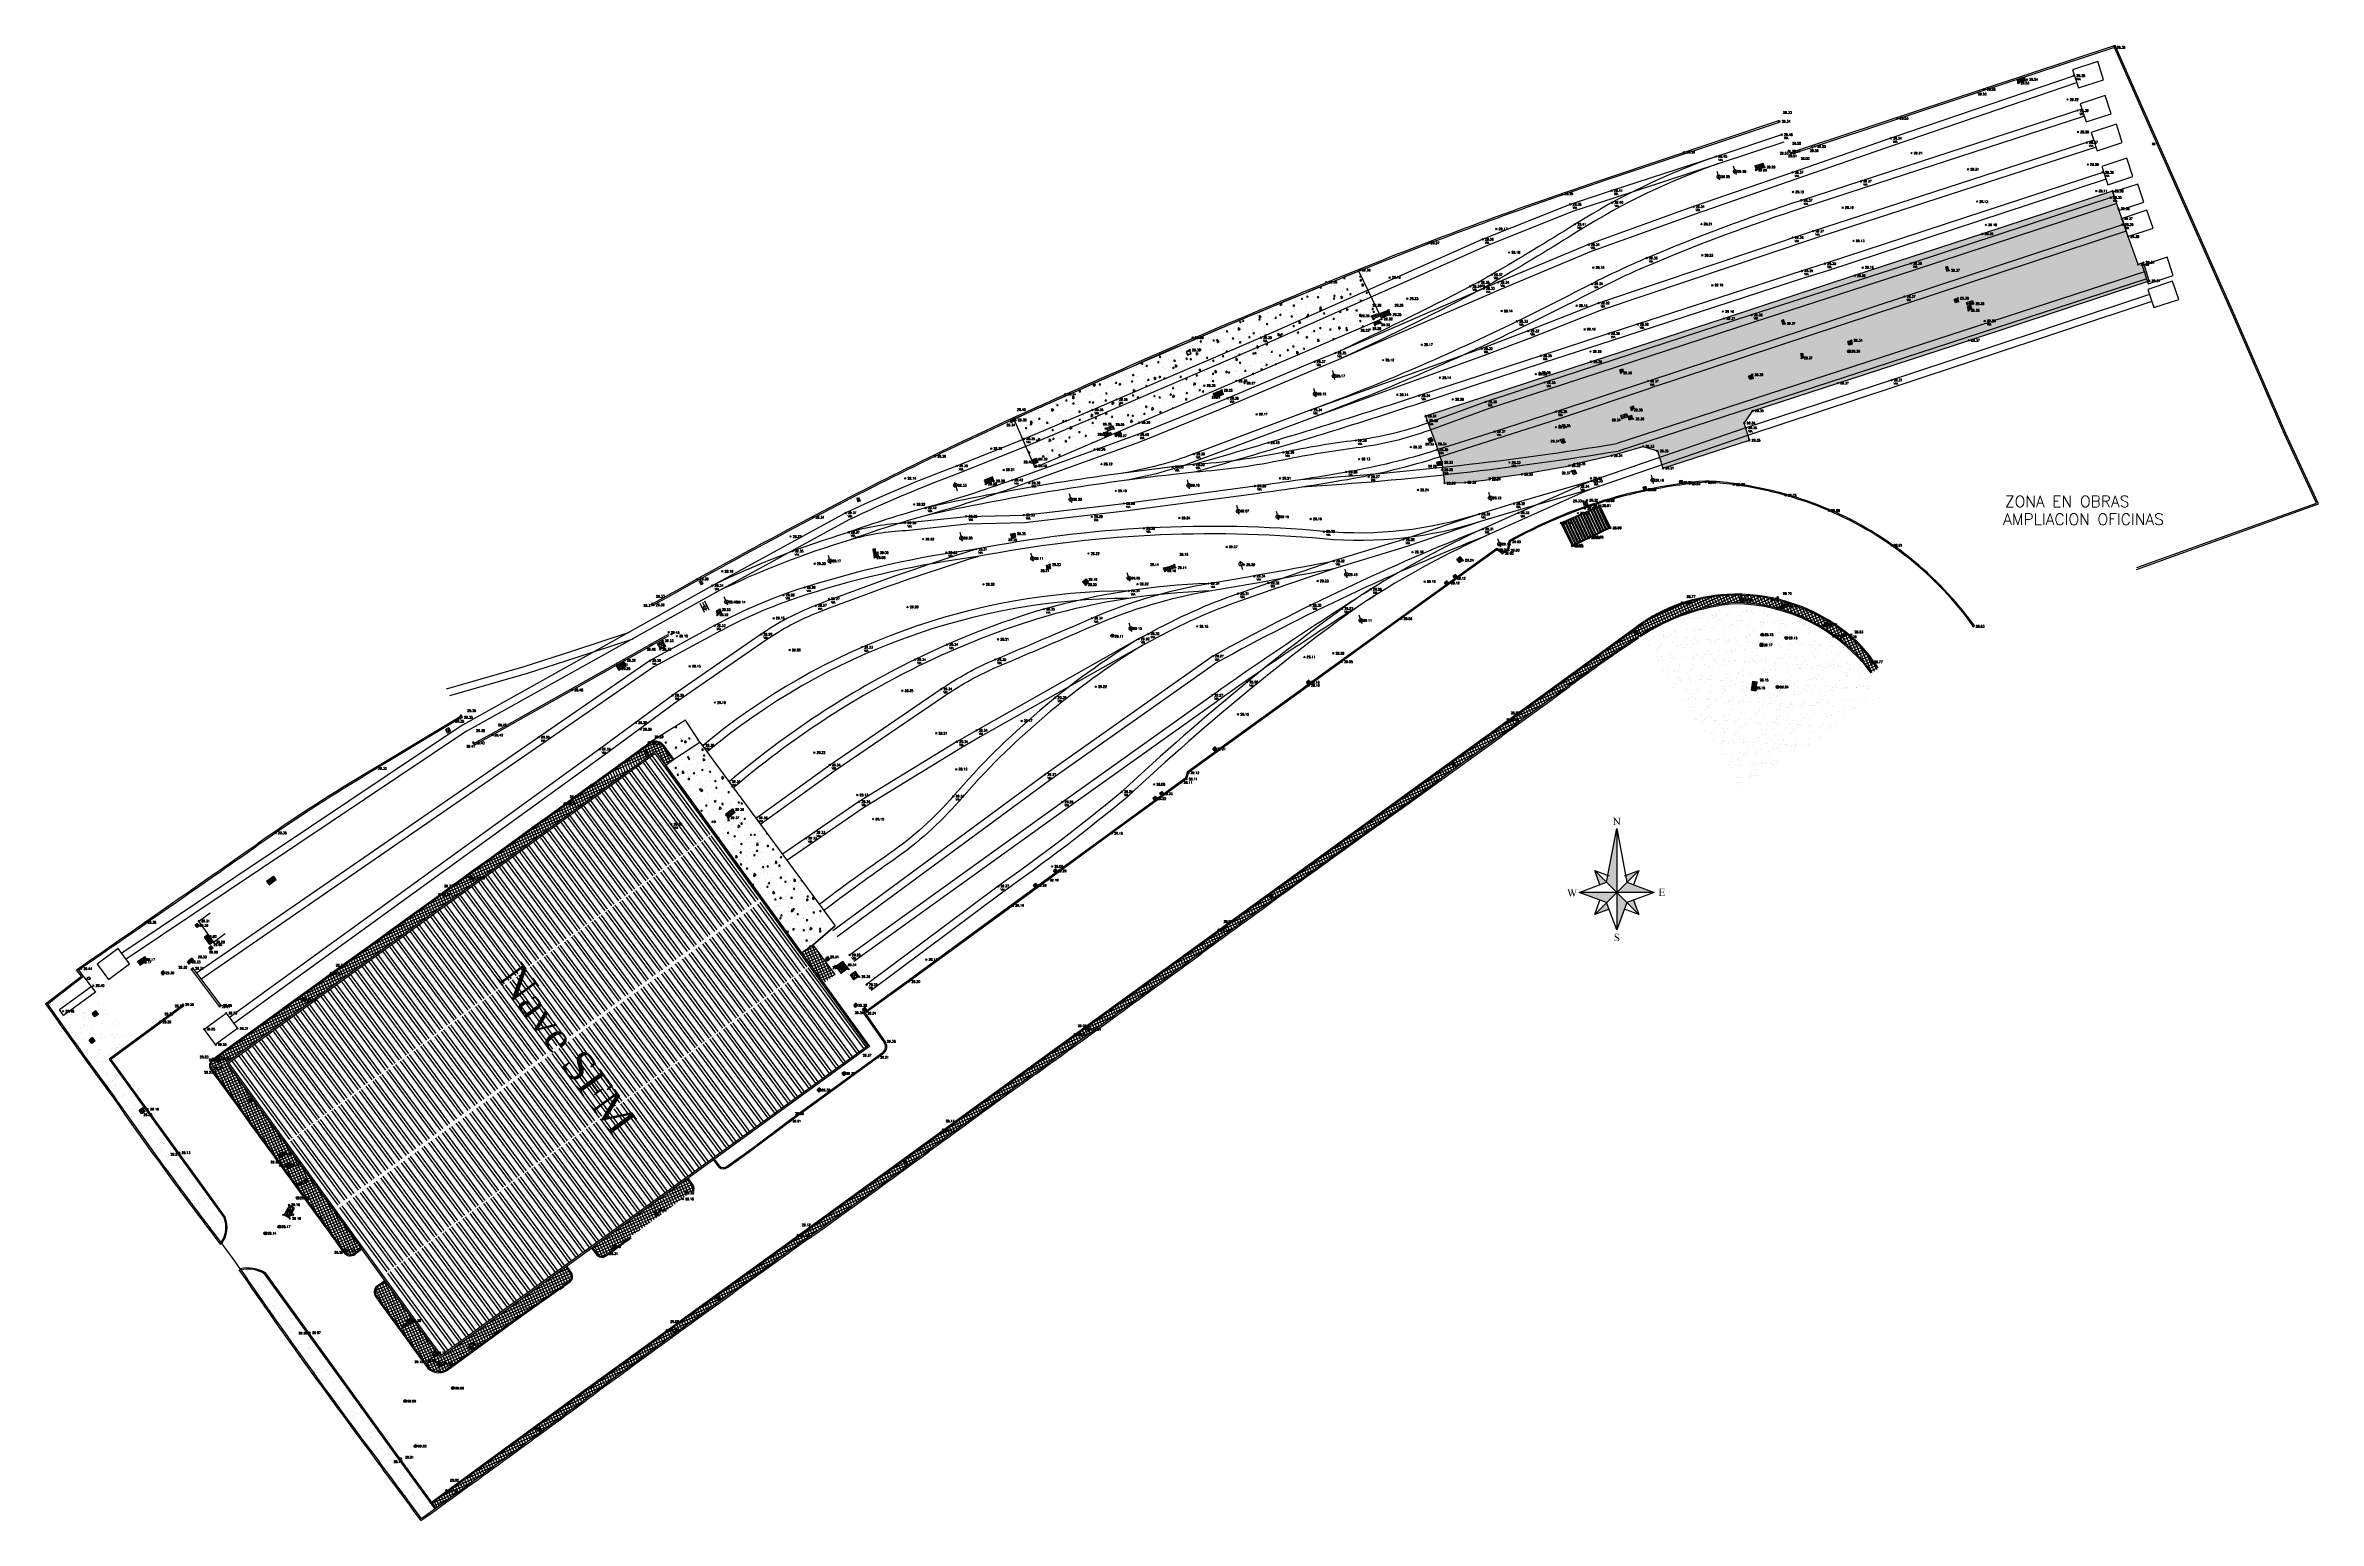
# Model space of a CAD drawing. Extents: x 472821 to 473123, y 4383028 to 4383224.
import ezdxf

# ---------------------------------------------------------------- set-up
doc = ezdxf.new("R2010")
doc.units = 0
doc.header["$MEASUREMENT"] = 0
doc.header["$PDMODE"] = 3
doc.header["$PDSIZE"] = 0.1
doc.layers.get('0').update_dxf_attribs({"linetype": 'CONTINUOUS'})
for name, color, linetype in [('ACERA', 30, 'CONTINUOUS'), ('CODIGOS-VIA', 4, 'CONTINUOUS'), ('EDIFICACIONES', 1, 'CONTINUOUS'), ('ELEMENTOSSFM', 7, 'CONTINUOUS'), ('muros', 5, 'CONTINUOUS'), ('PILARSNOUS', 7, 'CONTINUOUS'), ('PUNTOS-TEXTO', 7, 'CONTINUOUS'), ('RAILES-2', 4, 'CONTINUOUS'), ('SOLERACEMENTO', 253, 'CONTINUOUS'), ('TIERRA', 17, 'CONTINUOUS'), ('Z', 1, 'CONTINUOUS'), ('Z-VIA', 6, 'CONTINUOUS')]:
    doc.layers.add(name, color=color, linetype=linetype)
doc.styles.add('DIN', font='TIMES.TTF')
doc.styles.add('ROMANS', font='romans')
doc.styles.get("Standard").update_dxf_attribs({"font": 'simplex.shx'})

# ---------------------------------------------------------------- blocks, each defined once
blk = doc.blocks.new('REGISTRO')
for p, q in [((0.25, 0.25), (-0.25, -0.25)), ((-0.25, 0.25), (0.25, -0.25)), ((-0.25, 0.25), (-0.25, -0.25)), ((-0.25, 0.25), (0.25, 0.25)), ((0.25, 0.25), (0.25, -0.25)), ((-0.25, -0.25), (0.25, -0.25))]:
    blk.add_line(p, q)
blk = doc.blocks.new('FAROLA')
for p, q in [((-0.125, 0), (0.125, 0)), ((0, -0.125), (0, 0.125))]:
    blk.add_line(p, q)
for radius in [0.2, 0.125]:
    blk.add_circle((0, 0), radius)
blk = doc.blocks.new('arq40x40')
for p, q in [((-0.2, -0.2), (-0.2, 0.2)), ((0.2, 0.2), (-0.2, 0.2)), ((-0.14, -0.14), (-0.14, 0.14)), ((0.14, 0.14), (-0.14, 0.14)), ((0.14, -0.14), (-0.14, 0.14)), ((-0.14, -0.14), (0.14, 0.14)), ((0.14, -0.14), (0.14, 0.14)), ((0.2, -0.2), (0.2, 0.2)), ((0.2, -0.2), (-0.2, -0.2)), ((0.14, -0.14), (-0.14, -0.14))]:
    blk.add_line(p, q)
blk = doc.blocks.new('arq50x50')
for p, q in [((-0.25, -0.25), (-0.25, 0.25)), ((0.25, 0.25), (-0.25, 0.25)), ((-0.18, -0.18), (-0.18, 0.18)), ((0.18, 0.18), (-0.18, 0.18)), ((0.18, -0.18), (-0.18, 0.18)), ((-0.18, -0.18), (0.18, 0.18)), ((0.18, -0.18), (0.18, 0.18)), ((0.25, -0.25), (0.25, 0.25)), ((0.25, -0.25), (-0.25, -0.25)), ((0.18, -0.18), (-0.18, -0.18))]:
    blk.add_line(p, q)
blk = doc.blocks.new('arq60x60')
for p, q in [((-0.3, -0.3), (-0.3, 0.3)), ((0.3, 0.3), (-0.3, 0.3)), ((-0.21, -0.21), (-0.21, 0.21)), ((0.21, 0.21), (-0.21, 0.21)), ((0.21, -0.21), (-0.21, 0.21)), ((-0.21, -0.21), (0.21, 0.21)), ((0.21, -0.21), (0.21, 0.21)), ((0.3, -0.3), (0.3, 0.3)), ((0.3, -0.3), (-0.3, -0.3)), ((0.21, -0.21), (-0.21, -0.21))]:
    blk.add_line(p, q)

msp = doc.modelspace()

# ---------------------------------------------------------------- hatches: boundary and pattern name
h = msp.add_hatch(color=5)
h.paths.add_polyline_path([(473077.12, 4383189.98), (473077.18, 4383189.79), (473077.21, 4383189.8), (473077.14, 4383190.02), (473076.74, 4383189.89), (473076.75, 4383189.87)])
h.paths.add_polyline_path([(473077.21, 4383189.8), (473077.18, 4383189.79), (473077.24, 4383189.6), (473076.87, 4383189.48), (473076.88, 4383189.46), (473077.28, 4383189.58)])
h.paths.add_polyline_path([(473076.88, 4383189.46), (473076.87, 4383189.48), (473076.5, 4383189.36), (473076.44, 4383189.55), (473076.42, 4383189.55), (473076.48, 4383189.33)])
h.paths.add_polyline_path([(473076.75, 4383189.87), (473076.74, 4383189.89), (473076.35, 4383189.76), (473076.42, 4383189.55), (473076.44, 4383189.55), (473076.38, 4383189.75)])
h = msp.add_hatch(color=5)
h.paths.add_polyline_path([(472998.07, 4383188.26), (472998.15, 4383188.07), (472998.17, 4383188.08), (472998.08, 4383188.29), (472997.7, 4383188.12), (472997.71, 4383188.1)])
h.paths.add_polyline_path([(472998.17, 4383188.08), (472998.15, 4383188.07), (472998.24, 4383187.89), (472997.88, 4383187.73), (472997.89, 4383187.71), (472998.27, 4383187.88)])
h.paths.add_polyline_path([(472997.89, 4383187.71), (472997.88, 4383187.73), (472997.53, 4383187.57), (472997.44, 4383187.75), (472997.42, 4383187.74), (472997.51, 4383187.53)])
h.paths.add_polyline_path([(472997.71, 4383188.1), (472997.7, 4383188.12), (472997.32, 4383187.95), (472997.42, 4383187.74), (472997.44, 4383187.75), (472997.36, 4383187.94)])
h = msp.add_hatch(color=5)
h.paths.add_polyline_path([(473031.18, 4383174.96), (473031.24, 4383174.76), (473031.26, 4383174.77), (473031.19, 4383174.99), (473030.8, 4383174.86), (473030.8, 4383174.84)])
h.paths.add_polyline_path([(473031.26, 4383174.77), (473031.24, 4383174.76), (473031.3, 4383174.57), (473030.93, 4383174.45), (473030.93, 4383174.43), (473031.33, 4383174.55)])
h.paths.add_polyline_path([(473030.93, 4383174.43), (473030.93, 4383174.45), (473030.55, 4383174.33), (473030.49, 4383174.53), (473030.47, 4383174.52), (473030.54, 4383174.3)])
h.paths.add_polyline_path([(473030.8, 4383174.84), (473030.8, 4383174.86), (473030.4, 4383174.74), (473030.47, 4383174.52), (473030.49, 4383174.53), (473030.43, 4383174.72)])
h = msp.add_hatch(color=5)
h.paths.add_polyline_path([(472962.84, 4383173.38), (472962.93, 4383173.2), (472962.95, 4383173.21), (472962.86, 4383173.42), (472962.48, 4383173.25), (472962.49, 4383173.22)])
h.paths.add_polyline_path([(472962.95, 4383173.21), (472962.93, 4383173.2), (472963.01, 4383173.02), (472962.66, 4383172.85), (472962.67, 4383172.83), (472963.04, 4383173)])
h.paths.add_polyline_path([(472962.67, 4383172.83), (472962.66, 4383172.85), (472962.3, 4383172.69), (472962.22, 4383172.88), (472962.19, 4383172.87), (472962.29, 4383172.66)])
h.paths.add_polyline_path([(472962.49, 4383173.22), (472962.48, 4383173.25), (472962.1, 4383173.07), (472962.19, 4383172.87), (472962.22, 4383172.88), (472962.13, 4383173.06)])
for points in [[(472929.31, 4383163.37), (472929.17, 4383163.8), (472928.93, 4383163.72), (472929.07, 4383163.29)], [(472931.13, 4383157.01), (472931.16, 4383156.56), (472931.41, 4383156.58), (472931.38, 4383157.03)], [(472908.44, 4383152.4), (472908.23, 4383152.79), (472908.01, 4383152.68), (472908.22, 4383152.28)]]:
    msp.add_hatch(color=2).paths.add_polyline_path(points)
h = msp.add_hatch()
h.set_pattern_fill('ANSI32', color=256, scale=0.75, angle=65, style=0)
h.paths.add_polyline_path([(472969.84, 4383154.07), (472969.72, 4383154.44), (472971.09, 4383154.89), (472971.21, 4383154.52)])
h = msp.add_hatch(color=1)
h.paths.add_polyline_path([(473029.88, 4383119.88), (473028.53, 4383112.73), (473029.88, 4383111.38)])
h.paths.add_polyline_path([(473026.95, 4383114.31), (473027.65, 4383112.4), (473028.53, 4383112.73)])
h.paths.add_polyline_path([(473029.88, 4383111.38), (473024.9, 4383111.38), (473028.53, 4383110.04)])
h.paths.add_polyline_path([(473028.53, 4383110.04), (473026.95, 4383108.45), (473028.86, 4383109.16)])
h.paths.add_polyline_path([(473031.22, 4383110.04), (473029.88, 4383111.38), (473029.88, 4383106.41)])
h.paths.add_polyline_path([(473032.1, 4383110.36), (473031.22, 4383110.04), (473032.81, 4383108.45)])
h.paths.add_polyline_path([(473031.22, 4383112.73), (473029.88, 4383111.38), (473034.85, 4383111.38)])
h.paths.add_polyline_path([(473031.22, 4383112.73), (473032.81, 4383114.31), (473031.05, 4383113.66)], flags=17)
at = {"layer": 'EDIFICACIONES'}
h = msp.add_hatch(dxfattribs=at)
h.set_pattern_fill('ANSI32', color=256, angle=70, style=0)
h.set_pattern_definition([(115, (0, 0), (-0.33986542014, -0.158481848153), []), (115, (0.06046, 0.1661), (-0.33986542014, -0.158481848153), [])])
h.paths.add_polyline_path([(473028.9, 4383159.86), (473024.02, 4383157.52), (473022.59, 4383160.42), (473027.6, 4383162.62)])
at = {"layer": 'ELEMENTOSSFM'}
msp.add_hatch(color=15, dxfattribs=at).paths.add_polyline_path([(473101.26, 4383210.67, 1), (473101.13, 4383210.95, 1)])
at = {"layer": 'SOLERACEMENTO'}
h = msp.add_hatch(dxfattribs=at)
h.set_pattern_fill('AR-CONC', color=256, scale=0.5, style=0)
h.set_pattern_definition([(50, (0, 0), (3.586300913, -0.313760675), [0.375, -4.125]), (355, (0, 0), (-0.693756668, 3.7609606685), [0.3, -3.3]), (100.4514, (0.299, -0.026), (2.8925469086, 3.4471977103), [0.31870095, -3.50571056]), (46.1842, (0, 1), (5.336205243, -0.8275950716), [0.5625, -6.1875]), (96.6356, (0.4447, 0.931), (4.673313528, 4.8705893545), [0.47805144, -5.258565]), (351.1842, (0, 1), (4.673309726, 4.8705930046), [0.45, -4.95]), (21, (0.5, 0.75), (2.9845352606, -2.0130944533), [0.375, -4.125]), (326, (0.5, 0.75), (1.2165766596, 3.6257502252), [0.3, -3.3]), (71.4514, (0.7487, 0.5822), (4.201113143, 1.6126524835), [0.31870095, -3.50571056]), (37.5, (0, 0), (0.0607992766, 1.66446926916), [0, -3.26, 0, -3.35, 0, -3.3125]), (7.5, (0, 0), (1.3153476872, 1.9720585594), [0, -1.91, 0, -3.185, 0, -1.2625]), (327.5, (-1.115, 0), (2.66911218086, -0.11277435867), [0, -1.25, 0, -3.9, 0, -5.175]), (317.5, (-1.615, 0), (2.9159308467, 0.5005249117), [0, -1.625, 0, -2.59, 0, -3.675])])
h.paths.add_polyline_path([(473033.39, 4383170.63), (473035.28, 4383170.03), (473036.02, 4383167.73), (473047.5, 4383171.44), (473046.82, 4383173.73), (473047.94, 4383175.35), (473059.26, 4383179.03), (473076.65, 4383184.71), (473100.64, 4383192.62), (473099.86, 4383195.06), (473099.16, 4383194.8), (473097.82, 4383198.5), (473097, 4383200.9), (473096.55, 4383202.19), (473095.74, 4383204.55), (473078.46, 4383198.86), (473061.48, 4383193.31), (473044.16, 4383187.62), (473026.46, 4383181.87), (473004.46, 4383174.66), (473005.83, 4383170.96), (473006.65, 4383168.51), (473007, 4383165.74), (473009.74, 4383165.84), (473012.97, 4383166.25), (473013, 4383166.38), (473017.28, 4383166.93), (473023.57, 4383168.06), (473024.25, 4383168.31), (473029.18, 4383169.4)])

# ---------------------------------------------------------------- linework, layer by layer
at = {"color": 7}
for p, q in [((473045.77, 4383206.72), (473045.37, 4383207.85)), ((473043.57, 4383206), (473043.23, 4383207.16)), ((472992.43, 4383179.53), (472992.14, 4383180.7)), ((472989.92, 4383177.15), (472989.64, 4383178.32)), ((472941.9, 4383165.89), (472942.24, 4383164.74)), ((472973.11, 4383165.01), (472972.83, 4383166.18)), ((473034.77, 4383165.7), (473034.49, 4383166.86)), ((472957.46, 4383163.15), (472957.18, 4383164.31)), ((472979.69, 4383161.6), (472979.4, 4383162.76)), ((473013.23, 4383163.35), (473012.87, 4383164.5)), ((472984.97, 4383160.83), (472984.68, 4383162)), ((472942.94, 4383158.01), (472942.65, 4383159.18)), ((472952.39, 4383155.32), (472952.02, 4383156.46)), ((473014.46, 4383157.22), (473014.09, 4383158.36)), ((472925.45, 4383154.99), (472925.16, 4383156.15)), ((472965.22, 4383152.69), (472964.85, 4383153.84)), ((472979.79, 4383155.43, 29.82), (472980.16, 4383154.29, 29.82)), ((472994.07, 4383153.16), (472993.79, 4383154.33)), ((472911.76, 4383149.55), (472911.3, 4383150.65)), ((472908.68, 4383148.56, 29.76), (472908.09, 4383149.78, 29.76)), ((472908.95, 4383148.8, 29.76), (472908.43, 4383149.89, 29.76)), ((472909.31, 4383148.87, 29.76), (472908.72, 4383150.08, 29.76)), ((472996.03, 4383147.07), (472995.66, 4383148.21)), ((472965.47, 4383146.01), (472965.1, 4383147.16))]:
    msp.add_line(p, q, dxfattribs=at)
for p, q in [((473060.62, 4383183.21), (473060.85, 4383183.31)), ((473060.69, 4383183.37), (473060.79, 4383183.15)), ((472962.21, 4383172.62), (472961.69, 4383172.39)), ((472961.69, 4383172.39), (472961.91, 4383171.87)), ((472962.16, 4383172.51), (472961.79, 4383172.35)), ((472961.79, 4383172.35), (472961.95, 4383171.98)), ((472962.33, 4383172.14), (472961.79, 4383172.35)), ((472962.43, 4383172.1), (472961.91, 4383171.87)), ((472962.16, 4383172.51), (472961.95, 4383171.98)), ((472962.33, 4383172.14), (472961.95, 4383171.98)), ((472962.16, 4383172.51), (472962.33, 4383172.14)), ((472962.21, 4383172.62), (472962.43, 4383172.1)), ((472952.79, 4383169.03), (472952.25, 4383168.86)), ((472952.25, 4383168.86), (472952.42, 4383168.32)), ((472952.74, 4383168.93), (472952.35, 4383168.81)), ((472952.35, 4383168.81), (472952.48, 4383168.42)), ((472952.86, 4383168.54), (472952.35, 4383168.81)), ((472952.96, 4383168.49), (472952.42, 4383168.32)), ((472952.74, 4383168.93), (472952.48, 4383168.42)), ((472952.86, 4383168.54), (472952.48, 4383168.42)), ((472952.74, 4383168.93), (472952.86, 4383168.54)), ((472952.79, 4383169.03), (472952.96, 4383168.49)), ((472931.11, 4383156.41), (472931.67, 4383156.51)), ((472931.21, 4383156.34), (472931.6, 4383156.42)), ((472931.6, 4383156.42), (472931.28, 4383155.94)), ((472931.67, 4383156.51), (472931.77, 4383155.95)), ((472949.34, 4383159), (472949.89, 4383159.11)), ((472949.34, 4383159), (472949.45, 4383158.44)), ((472949.43, 4383158.93), (472949.83, 4383159.01)), ((472949.43, 4383158.93), (472949.51, 4383158.54)), ((472949.43, 4383158.93), (472949.91, 4383158.61)), ((472949.45, 4383158.44), (472950, 4383158.55)), ((472949.83, 4383159.01), (472949.51, 4383158.54)), ((472949.51, 4383158.54), (472949.91, 4383158.61)), ((472949.83, 4383159.01), (472949.91, 4383158.61)), ((472949.89, 4383159.11), (472950, 4383158.55)), ((472931.11, 4383156.41), (472931.22, 4383155.85)), ((472931.21, 4383156.34), (472931.28, 4383155.94)), ((472931.21, 4383156.34), (472931.68, 4383156.02)), ((472931.22, 4383155.85), (472931.77, 4383155.95)), ((472931.28, 4383155.94), (472931.68, 4383156.02)), ((472931.54, 4383156.26, 29.71), (472931.63, 4383155.86, 29.71)), ((473008.62, 4383155.65, 29.88), (473009.08, 4383155.98, 29.88)), ((473008.96, 4383155.19, 29.88), (473008.62, 4383155.65, 29.88)), ((473008.73, 4383155.63, 29.88), (473009.06, 4383155.87, 29.88)), ((473008.97, 4383155.31, 29.88), (473008.73, 4383155.63, 29.88)), ((473008.73, 4383155.63, 29.88), (473009.3, 4383155.55, 29.88)), ((473008.96, 4383155.19, 29.88), (473009.41, 4383155.53, 29.88)), ((473008.97, 4383155.31, 29.88), (473009.06, 4383155.87, 29.88)), ((473008.97, 4383155.31, 29.88), (473009.3, 4383155.55, 29.88)), ((473009.3, 4383155.55, 29.88), (473009.06, 4383155.87, 29.88)), ((473009.41, 4383155.53, 29.88), (473009.08, 4383155.98, 29.88)), ((472958.91, 4383152.66), (472959.36, 4383153)), ((472958.91, 4383152.66), (472959.25, 4383152.21)), ((472959.02, 4383152.64), (472959.34, 4383152.89)), ((472959.02, 4383152.64), (472959.27, 4383152.32)), ((472959.02, 4383152.64), (472959.59, 4383152.57)), ((472959.25, 4383152.21), (472959.7, 4383152.55)), ((472959.34, 4383152.89), (472959.27, 4383152.32)), ((472959.27, 4383152.32), (472959.59, 4383152.57)), ((472959.34, 4383152.89), (472959.59, 4383152.57)), ((472959.36, 4383153), (472959.7, 4383152.55)), ((472910.74, 4383148.97), (472910.2, 4383148.78)), ((472910.2, 4383148.78), (472910.39, 4383148.25)), ((472910.69, 4383148.87), (472910.3, 4383148.73)), ((472910.3, 4383148.73), (472910.44, 4383148.35)), ((472910.82, 4383148.49), (472910.3, 4383148.73)), ((472910.92, 4383148.44), (472910.39, 4383148.25)), ((472910.69, 4383148.87), (472910.44, 4383148.35)), ((472910.82, 4383148.49), (472910.44, 4383148.35)), ((472910.69, 4383148.87), (472910.82, 4383148.49)), ((472910.74, 4383148.97), (472910.92, 4383148.44)), ((472962.75, 4383145.44, 29.78), (472962.98, 4383145.54, 29.78)), ((472962.81, 4383145.6, 29.78), (472962.91, 4383145.37, 29.78)), ((472874.68, 4383133.24, 28.78), (472874.26, 4383132.98, 28.78)), ((472874.94, 4383132.81, 28.78), (472874.26, 4383132.98, 28.78)), ((472874.26, 4383132.98, 28.78), (472874.52, 4383132.55, 28.78)), ((472874.68, 4383133.24, 28.78), (472874.52, 4383132.55, 28.78)), ((472874.94, 4383132.81, 28.78), (472874.52, 4383132.55, 28.78)), ((472874.68, 4383133.24, 28.78), (472874.94, 4383132.81, 28.78)), ((472827.78, 4383095.66, 30.11), (472827.33, 4383095.32, 30.11)), ((472827.68, 4383094.87, 30.11), (472827.33, 4383095.32, 30.11)), ((472827.77, 4383095.55, 30.11), (472827.45, 4383095.3, 30.11)), ((472827.7, 4383094.98, 30.11), (472827.45, 4383095.3, 30.11)), ((472828.02, 4383095.23, 30.11), (472827.45, 4383095.3, 30.11)), ((472828.13, 4383095.22, 30.11), (472827.68, 4383094.87, 30.11)), ((472827.7, 4383094.98, 30.11), (472827.77, 4383095.55, 30.11)), ((472828.02, 4383095.23, 30.11), (472827.7, 4383094.98, 30.11)), ((472828.02, 4383095.23, 30.11), (472827.77, 4383095.55, 30.11)), ((472828.13, 4383095.22, 30.11), (472827.78, 4383095.66, 30.11)), ((472827.36, 4383092.11, 29.93), (472826.91, 4383091.77, 29.93)), ((472827.25, 4383091.32, 29.93), (472826.91, 4383091.77, 29.93)), ((472827.34, 4383092, 29.93), (472827.02, 4383091.75, 29.93)), ((472827.27, 4383091.43, 29.93), (472827.02, 4383091.75, 29.93)), ((472827.59, 4383091.68, 29.93), (472827.02, 4383091.75, 29.93)), ((472827.7, 4383091.66, 29.93), (472827.25, 4383091.32, 29.93)), ((472827.27, 4383091.43, 29.93), (472827.34, 4383092, 29.93)), ((472827.59, 4383091.68, 29.93), (472827.27, 4383091.43, 29.93)), ((472827.59, 4383091.68, 29.93), (472827.34, 4383092, 29.93)), ((472827.7, 4383091.66, 29.93), (472827.36, 4383092.11, 29.93)), ((472843.66, 4383089.2, 29.99), (472844.11, 4383089.54, 29.99)), ((472844, 4383088.75, 29.99), (472843.66, 4383089.2, 29.99)), ((472843.77, 4383089.19, 29.99), (472844.1, 4383089.43, 29.99)), ((472844.02, 4383088.86, 29.99), (472843.77, 4383089.19, 29.99)), ((472843.77, 4383089.19, 29.99), (472844.34, 4383089.11, 29.99)), ((472844, 4383088.75, 29.99), (472844.45, 4383089.09, 29.99)), ((472844.02, 4383088.86, 29.99), (472844.1, 4383089.43, 29.99)), ((472844.02, 4383088.86, 29.99), (472844.34, 4383089.11, 29.99)), ((472844.34, 4383089.11, 29.99), (472844.1, 4383089.43, 29.99)), ((472844.45, 4383089.09, 29.99), (472844.11, 4383089.54, 29.99)), ((472848.47, 4383084.13, 30.01), (472848.06, 4383083.85, 30.01)), ((472848.47, 4383084.13, 30.01), (472848.35, 4383083.44, 30.01)), ((472848.47, 4383084.13, 30.01), (472848.76, 4383083.73, 30.01)), ((472834.03, 4383082.75, 29.95), (472833.56, 4383082.43, 29.95)), ((472833.88, 4383081.96, 29.95), (472833.56, 4383082.43, 29.95)), ((472834.01, 4383082.63, 29.95), (472833.68, 4383082.41, 29.95)), ((472833.9, 4383082.07, 29.95), (472833.68, 4383082.41, 29.95)), ((472834.24, 4383082.3, 29.95), (472833.68, 4383082.41, 29.95)), ((472834.35, 4383082.28, 29.95), (472833.88, 4383081.96, 29.95)), ((472833.9, 4383082.07, 29.95), (472834.01, 4383082.63, 29.95)), ((472834.24, 4383082.3, 29.95), (472833.9, 4383082.07, 29.95)), ((472834.24, 4383082.3, 29.95), (472834.01, 4383082.63, 29.95)), ((472834.35, 4383082.28, 29.95), (472834.03, 4383082.75, 29.95)), ((472848.76, 4383083.73, 30.01), (472848.06, 4383083.85, 30.01)), ((472848.06, 4383083.85, 30.01), (472848.35, 4383083.44, 30.01)), ((472848.76, 4383083.73, 30.01), (472848.35, 4383083.44, 30.01)), ((472852, 4383076.58, 29.96), (472852.46, 4383076.9, 29.96)), ((472852.32, 4383076.11, 29.96), (472852, 4383076.58, 29.96)), ((472852.11, 4383076.56, 29.96), (472852.44, 4383076.79, 29.96)), ((472852.34, 4383076.23, 29.96), (472852.11, 4383076.56, 29.96)), ((472852.11, 4383076.56, 29.96), (472852.68, 4383076.46, 29.96)), ((472852.32, 4383076.11, 29.96), (472852.79, 4383076.44, 29.96)), ((472852.34, 4383076.23, 29.96), (472852.44, 4383076.79, 29.96)), ((472852.34, 4383076.23, 29.96), (472852.68, 4383076.46, 29.96)), ((472852.68, 4383076.46, 29.96), (472852.44, 4383076.79, 29.96)), ((472852.79, 4383076.44, 29.96), (472852.46, 4383076.9, 29.96)), ((472853, 4383075.15, 29.95), (472853.46, 4383075.48, 29.95)), ((472853.34, 4383074.69, 29.95), (472853, 4383075.15, 29.95)), ((472853.12, 4383075.13, 29.95), (472853.45, 4383075.36, 29.95)), ((472853.35, 4383074.8, 29.95), (472853.12, 4383075.13, 29.95)), ((472853.12, 4383075.13, 29.95), (472853.68, 4383075.04, 29.95)), ((472853.34, 4383074.69, 29.95), (472853.8, 4383075.02, 29.95)), ((472853.35, 4383074.8, 29.95), (472853.45, 4383075.36, 29.95)), ((472853.35, 4383074.8, 29.95), (472853.68, 4383075.04, 29.95)), ((472853.68, 4383075.04, 29.95), (472853.45, 4383075.36, 29.95)), ((472853.8, 4383075.02, 29.95), (472853.46, 4383075.48, 29.95)), ((472855.76, 4383073.4, -20.16), (472855.37, 4383073.08, -20.16)), ((472856.07, 4383073.01, -20.16), (472855.37, 4383073.08, -20.16)), ((472855.37, 4383073.08, -20.16), (472855.69, 4383072.7, -20.16)), ((472855.76, 4383073.4, -20.16), (472855.69, 4383072.7, -20.16)), ((472856.07, 4383073.01, -20.16), (472855.69, 4383072.7, -20.16)), ((472855.76, 4383073.4, -20.16), (472856.07, 4383073.01, -20.16)), ((472869.51, 4383054.71, 30.01), (472869.12, 4383054.4, 30.01)), ((472869.83, 4383054.32, 30.01), (472869.12, 4383054.4, 30.01)), ((472869.12, 4383054.4, 30.01), (472869.44, 4383054.01, 30.01)), ((472869.51, 4383054.71, 30.01), (472869.44, 4383054.01, 30.01)), ((472869.83, 4383054.32, 30.01), (472869.44, 4383054.01, 30.01)), ((472869.51, 4383054.71, 30.01), (472869.83, 4383054.32, 30.01)), ((472872.84, 4383050.3, -20.16), (472872.44, 4383050, -20.16)), ((472873.14, 4383049.9, -20.16), (472872.44, 4383050, -20.16)), ((472872.44, 4383050, -20.16), (472872.75, 4383049.6, -20.16)), ((472872.84, 4383050.3, -20.16), (472872.75, 4383049.6, -20.16)), ((472873.14, 4383049.9, -20.16), (472872.75, 4383049.6, -20.16)), ((472872.84, 4383050.3, -20.16), (472873.14, 4383049.9, -20.16)), ((472873.5, 4383049.09, 29.94), (472873.08, 4383048.72, 29.94)), ((472873.08, 4383048.72, 29.94), (472873.45, 4383048.29, 29.94)), ((472873.5, 4383048.98, 29.94), (472873.19, 4383048.71, 29.94)), ((472873.19, 4383048.71, 29.94), (472873.46, 4383048.4, 29.94)), ((472873.76, 4383048.67, 29.94), (472873.19, 4383048.71, 29.94)), ((472873.88, 4383048.67, 29.94), (472873.45, 4383048.29, 29.94)), ((472873.5, 4383048.98, 29.94), (472873.46, 4383048.4, 29.94)), ((472873.76, 4383048.67, 29.94), (472873.46, 4383048.4, 29.94)), ((472873.5, 4383049.09, 29.94), (472873.88, 4383048.67, 29.94)), ((472873.5, 4383048.98, 29.94), (472873.76, 4383048.67, 29.94))]:
    msp.add_line(p, q)
at = {"color": 255}
for p, q in [((472928.9, 4383163.73, 29.8), (472929.18, 4383163.83, 29.8)), ((472928.9, 4383163.73, 29.8), (472929.06, 4383163.26, 29.8)), ((472928.93, 4383163.72, 29.8), (472929.17, 4383163.8, 29.8)), ((472929.31, 4383163.37, 29.8), (472928.93, 4383163.72, 29.8)), ((472928.93, 4383163.72, 29.8), (472929.07, 4383163.29, 29.8)), ((472929.34, 4383163.35, 29.8), (472929.06, 4383163.26, 29.8)), ((472929.17, 4383163.8, 29.8), (472929.07, 4383163.29, 29.8)), ((472929.31, 4383163.37, 29.8), (472929.07, 4383163.29, 29.8)), ((472929.17, 4383163.8, 29.8), (472929.31, 4383163.37, 29.8)), ((472929.18, 4383163.83, 29.8), (472929.34, 4383163.35, 29.8)), ((472931.1, 4383157.03, -20.16), (472931.4, 4383157.05, -20.16)), ((472931.14, 4383156.53, -20.16), (472931.1, 4383157.03, -20.16)), ((472931.13, 4383157.01, -20.16), (472931.38, 4383157.03, -20.16)), ((472931.13, 4383157.01, -20.16), (472931.41, 4383156.58, -20.16)), ((472931.16, 4383156.56, -20.16), (472931.13, 4383157.01, -20.16)), ((472931.44, 4383156.55, -20.16), (472931.14, 4383156.53, -20.16)), ((472931.16, 4383156.56, -20.16), (472931.38, 4383157.03, -20.16)), ((472931.41, 4383156.58, -20.16), (472931.16, 4383156.56, -20.16)), ((472931.41, 4383156.58, -20.16), (472931.38, 4383157.03, -20.16)), ((472931.44, 4383156.55, -20.16), (472931.4, 4383157.05, -20.16)), ((472907.97, 4383152.69, 29.76), (472908.24, 4383152.83, 29.76)), ((472907.97, 4383152.69, 29.76), (472908.21, 4383152.25, 29.76)), ((472908.01, 4383152.68, 29.76), (472908.23, 4383152.79, 29.76)), ((472908.44, 4383152.4, 29.76), (472908.01, 4383152.68, 29.76)), ((472908.01, 4383152.68, 29.76), (472908.22, 4383152.28, 29.76)), ((472908.47, 4383152.39, 29.76), (472908.21, 4383152.25, 29.76)), ((472908.23, 4383152.79, 29.76), (472908.22, 4383152.28, 29.76)), ((472908.44, 4383152.4, 29.76), (472908.22, 4383152.28, 29.76)), ((472908.23, 4383152.79, 29.76), (472908.44, 4383152.4, 29.76)), ((472908.24, 4383152.83, 29.76), (472908.47, 4383152.39, 29.76))]:
    msp.add_line(p, q, dxfattribs=at)
at = {"color": 1}
for p, q in [((473028.53, 4383112.73, 80.78), (473029.88, 4383119.88, 80.78)), ((473029.88, 4383119.88, 80.78), (473029.88, 4383106.41, 80.78)), ((473029.88, 4383119.88, 80.78), (473031.22, 4383112.73, 80.78)), ((473026.95, 4383114.31, 80.78), (473032.81, 4383108.45, 80.78)), ((473026.95, 4383108.45, 80.78), (473032.81, 4383114.31, 80.78)), ((473026.95, 4383114.31, 80.78), (473028.86, 4383113.6, 80.78)), ((473027.65, 4383112.4, 80.78), (473026.95, 4383114.31, 80.78)), ((473030.9, 4383113.6, 80.78), (473032.81, 4383114.31, 80.78)), ((473032.81, 4383114.31, 80.78), (473032.1, 4383112.4, 80.78)), ((473024.9, 4383111.38, 80.78), (473028.53, 4383112.73, 80.78)), ((473034.85, 4383111.38, 80.78), (473024.9, 4383111.38, 80.78)), ((473028.53, 4383110.04, 80.78), (473024.9, 4383111.38, 80.78)), ((473031.22, 4383112.73, 80.78), (473034.85, 4383111.38, 80.78)), ((473034.85, 4383111.38, 80.78), (473031.22, 4383110.04, 80.78)), ((473026.95, 4383108.45, 80.78), (473027.65, 4383110.36, 80.78)), ((473028.86, 4383109.16, 80.78), (473026.95, 4383108.45, 80.78)), ((473029.88, 4383106.41, 80.78), (473028.53, 4383110.04, 80.78)), ((473031.22, 4383110.04, 80.78), (473029.88, 4383106.41, 80.78)), ((473032.81, 4383108.45, 80.78), (473030.9, 4383109.16, 80.78)), ((473032.1, 4383110.36, 80.78), (473032.81, 4383108.45, 80.78))]:
    msp.add_line(p, q, dxfattribs=at)
for points in [[(473073.55, 4383194.45), (473073.69, 4383193.92), (473074, 4383194.01), (473073.85, 4383194.53)], [(473073.61, 4383194.41), (473073.73, 4383193.99), (473073.94, 4383194.04), (473073.82, 4383194.47)], [(473051.76, 4383187.35), (473051.89, 4383186.82), (473052.2, 4383186.9), (473052.07, 4383187.42)], [(473051.82, 4383187.31), (473051.93, 4383186.88), (473052.14, 4383186.93), (473052.03, 4383187.36)], [(473054.31, 4383182.91), (473054.44, 4383182.38), (473054.75, 4383182.45), (473054.62, 4383182.98)], [(473054.37, 4383182.87), (473054.48, 4383182.44), (473054.69, 4383182.49), (473054.58, 4383182.92)], [(472969.84, 4383154.06), (472969.71, 4383154.45), (472971.09, 4383154.91), (472971.22, 4383154.51)], [(472969.84, 4383154.07), (472969.72, 4383154.44), (472971.09, 4383154.89), (472971.21, 4383154.52)]]:
    msp.add_lwpolyline(points, close=True)
for points in [[(473073.61, 4383194.41), (473073.94, 4383194.04)], [(473073.82, 4383194.47), (473073.73, 4383193.99)], [(473051.82, 4383187.31), (473052.14, 4383186.93)], [(473052.03, 4383187.36), (473051.93, 4383186.88)], [(473054.37, 4383182.87), (473054.69, 4383182.49)], [(473054.58, 4383182.92), (473054.48, 4383182.44)], [(472949.31, 4383174.07), (472949.88, 4383174.34)], [(472950, 4383174.13), (472949.31, 4383174.07)], [(472949.42, 4383173.86), (472949.31, 4383174.07)], [(472949.42, 4383173.86), (472950, 4383174.13), (472949.88, 4383174.34)], [(472949.42, 4383173.86), (472949.88, 4383174.34)], [(472954.08, 4383154.84), (472954.55, 4383154.93)], [(472954.08, 4383154.84), (472954.17, 4383154.34)], [(472954.08, 4383154.84), (472954.65, 4383154.42)], [(472954.55, 4383154.93), (472954.17, 4383154.34)], [(472954.17, 4383154.34), (472954.65, 4383154.42)], [(472954.55, 4383154.93), (472954.65, 4383154.42)]]:
    msp.add_lwpolyline(points)
at = {"color": 5}
for points in [[(473077.14, 4383190.02), (473077.28, 4383189.58), (473076.48, 4383189.33), (473076.35, 4383189.76)], [(473077.12, 4383189.98), (473077.24, 4383189.6), (473076.5, 4383189.36), (473076.38, 4383189.75)], [(473031.19, 4383174.99), (473031.33, 4383174.55), (473030.54, 4383174.3), (473030.4, 4383174.74)], [(473031.18, 4383174.96), (473031.3, 4383174.57), (473030.55, 4383174.33), (473030.43, 4383174.72)], [(472962.86, 4383173.42), (472963.04, 4383173), (472962.29, 4383172.66), (472962.1, 4383173.07)], [(472962.84, 4383173.38), (472963.01, 4383173.02), (472962.3, 4383172.69), (472962.13, 4383173.06)]]:
    msp.add_lwpolyline(points, close=True, dxfattribs=at)
for points in [[(473076.42, 4383189.55), (473077.21, 4383189.8)], [(473076.74, 4383189.89), (473076.88, 4383189.46)], [(473030.47, 4383174.52), (473031.26, 4383174.77)], [(473030.8, 4383174.86), (473030.93, 4383174.43)], [(472962.19, 4383172.87), (472962.95, 4383173.21)], [(472962.48, 4383173.25), (472962.67, 4383172.83)]]:
    msp.add_lwpolyline(points, dxfattribs=at)
at = {"color": 3}
for points in [[(473022.82, 4383171.67), (473023.03, 4383171.16), (473022.61, 4383170.99), (473022.41, 4383171.5)], [(473024.32, 4383167.53), (473024.53, 4383167.02), (473024.11, 4383166.85), (473023.91, 4383167.36)], [(473025.82, 4383163.39), (473026.03, 4383162.88), (473025.61, 4383162.71), (473025.4, 4383163.22)]]:
    msp.add_lwpolyline(points, close=True, dxfattribs=at)
for points in [[(473022.82, 4383171.67), (473022.61, 4383170.99)], [(473022.41, 4383171.5), (473023.01, 4383171.21)], [(473023.91, 4383167.36), (473024.51, 4383167.07)], [(473024.32, 4383167.53), (473024.11, 4383166.85)], [(473025.4, 4383163.22), (473026.01, 4383162.93)], [(473025.82, 4383163.39), (473025.61, 4383162.71)]]:
    msp.add_lwpolyline(points, dxfattribs=at)
at = {"color": 7}
for centre in [(473043.45, 4383206.44), (473045.62, 4383207.14), (472989.82, 4383177.59), (472992.32, 4383179.97), (472942.03, 4383165.46), (472973.01, 4383165.45), (473034.66, 4383166.13), (472957.35, 4383163.58), (473013.09, 4383163.78), (472979.58, 4383162.03), (472984.86, 4383161.27), (472942.83, 4383158.45), (473014.32, 4383157.64), (472925.34, 4383155.42), (472952.25, 4383155.74), (472979.93, 4383155, 29.82), (472993.97, 4383153.6), (472965.08, 4383153.12), (472908.76, 4383149.21, 29.76), (472911.59, 4383149.96), (472995.89, 4383147.5), (472965.33, 4383146.44)]:
    msp.add_circle(centre, 0.25, dxfattribs=at)
for centre, radius in [((473060.74, 4383183.26), 0.2), ((473060.74, 4383183.26), 0.125), ((472962.86, 4383145.49, 29.78), 0.2), ((472962.86, 4383145.49, 29.78), 0.125)]:
    msp.add_circle(centre, radius)
for points in [[(473029.6, 4383121.31, 80.78), (473029.34, 4383121.28, 80.78), (473029.38, 4383121.28, 80.78)], [(473029.34, 4383121.28, 80.78), (473029.6, 4383121.31, 80.78), (473029.34, 4383121.31, 80.78)], [(473029.6, 4383121.31, 80.78), (473029.38, 4383121.28, 80.78), (473029.4, 4383121.27, 80.78)], [(473029.74, 4383120.34, 80.78), (473029.43, 4383120.36, 80.78), (473029.39, 4383120.36, 80.78)], [(473029.39, 4383120.36, 80.78), (473029.39, 4383120.34, 80.78), (473029.74, 4383120.34, 80.78)], [(473029.6, 4383121.31, 80.78), (473029.4, 4383121.27, 80.78), (473029.44, 4383121.26, 80.78)], [(473029.46, 4383120.37, 80.78), (473029.43, 4383120.36, 80.78), (473029.67, 4383120.37, 80.78)], [(473029.67, 4383120.37, 80.78), (473029.43, 4383120.36, 80.78), (473029.7, 4383120.36, 80.78)], [(473029.43, 4383120.36, 80.78), (473029.74, 4383120.36, 80.78), (473029.7, 4383120.36, 80.78)], [(473029.74, 4383120.36, 80.78), (473029.43, 4383120.36, 80.78), (473029.74, 4383120.34, 80.78)], [(473029.6, 4383121.31, 80.78), (473029.44, 4383121.26, 80.78), (473029.47, 4383121.24, 80.78)], [(473029.48, 4383120.38, 80.78), (473029.46, 4383120.37, 80.78), (473029.65, 4383120.37, 80.78)], [(473029.65, 4383120.37, 80.78), (473029.46, 4383120.37, 80.78), (473029.67, 4383120.37, 80.78)], [(473029.6, 4383121.31, 80.78), (473029.47, 4383121.24, 80.78), (473029.5, 4383121.22, 80.78)], [(473029.5, 4383120.39, 80.78), (473029.48, 4383120.38, 80.78), (473029.63, 4383120.38, 80.78)], [(473029.63, 4383120.38, 80.78), (473029.48, 4383120.38, 80.78), (473029.65, 4383120.37, 80.78)], [(473029.6, 4383121.31, 80.78), (473029.5, 4383121.22, 80.78), (473029.53, 4383121.18, 80.78)], [(473029.52, 4383120.4, 80.78), (473029.5, 4383120.39, 80.78), (473029.62, 4383120.4, 80.78)], [(473029.62, 4383120.4, 80.78), (473029.5, 4383120.39, 80.78), (473029.63, 4383120.38, 80.78)], [(473029.53, 4383120.44, 80.78), (473029.52, 4383120.4, 80.78), (473029.6, 4383120.44, 80.78)], [(473029.6, 4383120.44, 80.78), (473029.52, 4383120.4, 80.78), (473029.61, 4383120.41, 80.78)], [(473029.61, 4383120.41, 80.78), (473029.52, 4383120.4, 80.78), (473029.62, 4383120.4, 80.78)], [(473029.6, 4383121.31, 80.78), (473029.53, 4383121.18, 80.78), (473029.6, 4383121.1, 80.78)], [(473029.53, 4383121.18, 80.78), (473029.53, 4383120.51, 80.78), (473029.6, 4383121.1, 80.78)], [(473029.6, 4383121.1, 80.78), (473029.53, 4383120.51, 80.78), (473029.6, 4383120.51, 80.78)], [(473029.6, 4383120.51, 80.78), (473029.53, 4383120.51, 80.78), (473029.6, 4383120.47, 80.78)], [(473029.53, 4383120.51, 80.78), (473029.53, 4383120.44, 80.78), (473029.6, 4383120.47, 80.78)], [(473029.6, 4383120.47, 80.78), (473029.53, 4383120.44, 80.78), (473029.6, 4383120.44, 80.78)], [(473029.6, 4383121.31, 80.78), (473029.6, 4383121.1, 80.78), (473030.19, 4383120.57, 80.78)], [(473029.6, 4383121.1, 80.78), (473030.23, 4383120.33, 80.78), (473030.19, 4383120.57, 80.78)], [(473030.05, 4383121.31, 80.78), (473030.05, 4383121.29, 80.78), (473030.36, 4383121.29, 80.78)], [(473030.05, 4383121.31, 80.78), (473030.36, 4383121.29, 80.78), (473030.4, 4383121.29, 80.78)], [(473030.4, 4383121.29, 80.78), (473030.4, 4383121.31, 80.78), (473030.05, 4383121.31, 80.78)], [(473030.36, 4383121.29, 80.78), (473030.05, 4383121.29, 80.78), (473030.09, 4383121.29, 80.78)], [(473030.36, 4383121.29, 80.78), (473030.09, 4383121.29, 80.78), (473030.33, 4383121.28, 80.78)], [(473030.09, 4383121.29, 80.78), (473030.11, 4383121.28, 80.78), (473030.33, 4383121.28, 80.78)], [(473030.11, 4383121.28, 80.78), (473030.14, 4383121.28, 80.78), (473030.33, 4383121.28, 80.78)], [(473030.33, 4383121.28, 80.78), (473030.14, 4383121.28, 80.78), (473030.31, 4383121.28, 80.78)], [(473030.14, 4383121.28, 80.78), (473030.16, 4383121.27, 80.78), (473030.31, 4383121.28, 80.78)], [(473030.31, 4383121.28, 80.78), (473030.16, 4383121.27, 80.78), (473030.29, 4383121.26, 80.78)], [(473030.16, 4383121.27, 80.78), (473030.17, 4383121.26, 80.78), (473030.29, 4383121.26, 80.78)], [(473030.29, 4383121.26, 80.78), (473030.17, 4383121.26, 80.78), (473030.27, 4383121.25, 80.78)], [(473030.17, 4383121.26, 80.78), (473030.18, 4383121.24, 80.78), (473030.27, 4383121.25, 80.78)], [(473030.27, 4383121.25, 80.78), (473030.18, 4383121.24, 80.78), (473030.26, 4383121.21, 80.78)], [(473030.18, 4383121.24, 80.78), (473030.19, 4383121.21, 80.78), (473030.26, 4383121.21, 80.78)], [(473030.19, 4383121.21, 80.78), (473030.19, 4383121.18, 80.78), (473030.26, 4383121.21, 80.78)], [(473030.26, 4383121.21, 80.78), (473030.19, 4383121.18, 80.78), (473030.26, 4383121.14, 80.78)], [(473030.19, 4383121.18, 80.78), (473030.19, 4383121.14, 80.78), (473030.26, 4383121.14, 80.78)], [(473030.26, 4383121.14, 80.78), (473030.19, 4383121.14, 80.78), (473030.26, 4383120.33, 80.78)], [(473030.19, 4383121.14, 80.78), (473030.19, 4383120.57, 80.78), (473030.26, 4383120.33, 80.78)], [(473030.19, 4383120.57, 80.78), (473030.23, 4383120.33, 80.78), (473030.26, 4383120.33, 80.78)], [(473023.29, 4383111.8, 80.78), (473023.29, 4383111.77, 80.78), (473023.63, 4383111.77, 80.78)], [(473023.29, 4383111.8, 80.78), (473023.63, 4383111.77, 80.78), (473023.65, 4383111.77, 80.78)], [(473023.65, 4383111.77, 80.78), (473023.65, 4383111.8, 80.78), (473023.29, 4383111.8, 80.78)], [(473023.63, 4383111.77, 80.78), (473023.29, 4383111.77, 80.78), (473023.6, 4383111.77, 80.78)], [(473023.29, 4383111.77, 80.78), (473023.33, 4383111.77, 80.78), (473023.6, 4383111.77, 80.78)], [(473023.33, 4383111.77, 80.78), (473023.36, 4383111.76, 80.78), (473023.6, 4383111.77, 80.78)], [(473023.6, 4383111.77, 80.78), (473023.36, 4383111.76, 80.78), (473023.57, 4383111.76, 80.78)], [(473023.36, 4383111.76, 80.78), (473023.38, 4383111.74, 80.78), (473023.57, 4383111.76, 80.78)], [(473023.57, 4383111.76, 80.78), (473023.38, 4383111.74, 80.78), (473023.56, 4383111.74, 80.78)], [(473023.38, 4383111.74, 80.78), (473023.4, 4383111.72, 80.78), (473023.56, 4383111.74, 80.78)], [(473023.56, 4383111.74, 80.78), (473023.4, 4383111.72, 80.78), (473023.55, 4383111.72, 80.78)], [(473023.4, 4383111.72, 80.78), (473023.44, 4383111.61, 80.78), (473023.55, 4383111.72, 80.78)], [(473023.55, 4383111.72, 80.78), (473023.44, 4383111.61, 80.78), (473023.56, 4383111.67, 80.78)], [(473023.56, 4383111.67, 80.78), (473023.44, 4383111.61, 80.78), (473023.58, 4383111.6, 80.78)], [(473023.44, 4383111.61, 80.78), (473023.71, 4383110.81, 80.78), (473023.58, 4383111.6, 80.78)], [(473023.58, 4383111.6, 80.78), (473023.71, 4383110.81, 80.78), (473023.77, 4383111.06, 80.78)], [(473023.74, 4383111.8, 80.78), (473023.74, 4383111.77, 80.78), (473024.09, 4383111.77, 80.78)], [(473023.74, 4383111.8, 80.78), (473024.09, 4383111.77, 80.78), (473024.11, 4383111.77, 80.78)], [(473024.11, 4383111.77, 80.78), (473024.11, 4383111.8, 80.78), (473023.74, 4383111.8, 80.78)], [(473024.09, 4383111.77, 80.78), (473023.74, 4383111.77, 80.78), (473024.05, 4383111.77, 80.78)], [(473023.74, 4383111.77, 80.78), (473023.78, 4383111.77, 80.78), (473024.05, 4383111.77, 80.78)], [(473023.95, 4383111.42, 80.78), (473023.77, 4383111.06, 80.78), (473023.75, 4383110.81, 80.78)], [(473023.92, 4383111.52, 80.78), (473023.77, 4383111.06, 80.78), (473023.95, 4383111.42, 80.78)], [(473024.05, 4383111.77, 80.78), (473023.78, 4383111.77, 80.78), (473024.03, 4383111.76, 80.78)], [(473023.78, 4383111.77, 80.78), (473023.81, 4383111.75, 80.78), (473024.03, 4383111.76, 80.78)], [(473024.03, 4383111.76, 80.78), (473023.81, 4383111.75, 80.78), (473024.01, 4383111.74, 80.78)], [(473023.81, 4383111.75, 80.78), (473023.84, 4383111.73, 80.78), (473024.01, 4383111.74, 80.78)], [(473024.01, 4383111.74, 80.78), (473023.84, 4383111.73, 80.78), (473024.01, 4383111.71, 80.78)], [(473023.84, 4383111.73, 80.78), (473023.87, 4383111.66, 80.78), (473024.01, 4383111.71, 80.78)], [(473024.01, 4383111.71, 80.78), (473023.87, 4383111.66, 80.78), (473024.02, 4383111.66, 80.78)], [(473023.87, 4383111.66, 80.78), (473023.89, 4383111.6, 80.78), (473024.02, 4383111.66, 80.78)], [(473024.02, 4383111.66, 80.78), (473023.89, 4383111.6, 80.78), (473024.04, 4383111.58, 80.78)], [(473023.89, 4383111.6, 80.78), (473023.92, 4383111.52, 80.78), (473024.04, 4383111.58, 80.78)], [(473024.04, 4383111.58, 80.78), (473023.92, 4383111.52, 80.78), (473023.95, 4383111.42, 80.78)], [(473024.04, 4383111.58, 80.78), (473023.95, 4383111.42, 80.78), (473024.23, 4383111.06, 80.78)], [(473023.95, 4383111.42, 80.78), (473024.17, 4383110.81, 80.78), (473024.23, 4383111.06, 80.78)], [(473024.46, 4383111.59, 80.78), (473024.4, 4383111.59, 80.78), (473024.21, 4383110.81, 80.78)], [(473024.4, 4383111.59, 80.78), (473024.23, 4383111.06, 80.78), (473024.21, 4383110.81, 80.78)], [(473024.32, 4383111.8, 80.78), (473024.32, 4383111.77, 80.78), (473024.61, 4383111.77, 80.78)], [(473024.61, 4383111.77, 80.78), (473024.61, 4383111.8, 80.78), (473024.32, 4383111.8, 80.78)], [(473024.61, 4383111.77, 80.78), (473024.32, 4383111.77, 80.78), (473024.57, 4383111.77, 80.78)], [(473024.32, 4383111.77, 80.78), (473024.36, 4383111.77, 80.78), (473024.57, 4383111.77, 80.78)], [(473024.36, 4383111.77, 80.78), (473024.39, 4383111.76, 80.78), (473024.57, 4383111.77, 80.78)], [(473024.57, 4383111.77, 80.78), (473024.39, 4383111.76, 80.78), (473024.54, 4383111.76, 80.78)], [(473024.39, 4383111.76, 80.78), (473024.4, 4383111.76, 80.78), (473024.54, 4383111.76, 80.78)], [(473024.54, 4383111.76, 80.78), (473024.4, 4383111.76, 80.78), (473024.52, 4383111.74, 80.78)], [(473024.4, 4383111.76, 80.78), (473024.42, 4383111.74, 80.78), (473024.52, 4383111.74, 80.78)], [(473024.42, 4383111.67, 80.78), (473024.4, 4383111.59, 80.78), (473024.46, 4383111.59, 80.78)], [(473024.42, 4383111.74, 80.78), (473024.42, 4383111.73, 80.78), (473024.52, 4383111.74, 80.78)], [(473024.52, 4383111.74, 80.78), (473024.42, 4383111.73, 80.78), (473024.5, 4383111.71, 80.78)], [(473024.42, 4383111.73, 80.78), (473024.43, 4383111.71, 80.78), (473024.5, 4383111.71, 80.78)], [(473024.43, 4383111.71, 80.78), (473024.42, 4383111.67, 80.78), (473024.5, 4383111.71, 80.78)], [(473024.5, 4383111.71, 80.78), (473024.42, 4383111.67, 80.78), (473024.48, 4383111.67, 80.78)], [(473024.48, 4383111.67, 80.78), (473024.42, 4383111.67, 80.78), (473024.46, 4383111.59, 80.78)], [(473036.19, 4383111.88, 80.78), (473035.45, 4383111.86, 80.78), (473035.49, 4383111.86, 80.78)], [(473035.45, 4383111.86, 80.78), (473036.19, 4383111.88, 80.78), (473035.45, 4383111.88, 80.78)], [(473036.19, 4383111.88, 80.78), (473035.49, 4383111.86, 80.78), (473036.05, 4383111.83, 80.78)], [(473035.49, 4383111.86, 80.78), (473035.52, 4383111.86, 80.78), (473036.05, 4383111.83, 80.78)], [(473035.52, 4383111.86, 80.78), (473035.54, 4383111.85, 80.78), (473036.05, 4383111.83, 80.78)], [(473035.54, 4383111.85, 80.78), (473035.99, 4383111.83, 80.78), (473036.05, 4383111.83, 80.78)], [(473035.54, 4383111.85, 80.78), (473035.73, 4383111.83, 80.78), (473035.99, 4383111.83, 80.78)], [(473035.54, 4383111.85, 80.78), (473035.56, 4383111.84, 80.78), (473035.73, 4383111.83, 80.78)], [(473035.56, 4383111.84, 80.78), (473035.58, 4383111.83, 80.78), (473035.73, 4383111.83, 80.78)], [(473035.73, 4383111.83, 80.78), (473035.58, 4383111.81, 80.78), (473035.73, 4383111.44, 80.78)], [(473035.73, 4383111.83, 80.78), (473035.58, 4383111.83, 80.78), (473035.58, 4383111.81, 80.78)], [(473035.58, 4383111.81, 80.78), (473035.59, 4383111.79, 80.78), (473035.73, 4383111.44, 80.78)], [(473035.59, 4383111.79, 80.78), (473035.59, 4383111.75, 80.78), (473035.73, 4383111.44, 80.78)], [(473035.59, 4383111.75, 80.78), (473035.59, 4383111.71, 80.78), (473035.73, 4383111.44, 80.78)], [(473035.59, 4383111.71, 80.78), (473035.59, 4383111.08, 80.78), (473035.73, 4383111.44, 80.78)], [(473035.73, 4383111.44, 80.78), (473035.59, 4383111.08, 80.78), (473035.73, 4383111.39, 80.78)], [(473035.73, 4383111.39, 80.78), (473035.59, 4383111.08, 80.78), (473035.73, 4383111.07, 80.78)], [(473035.93, 4383111.44, 80.78), (473035.73, 4383111.39, 80.78), (473035.93, 4383111.39, 80.78)], [(473035.73, 4383111.39, 80.78), (473035.93, 4383111.44, 80.78), (473035.73, 4383111.44, 80.78)], [(473035.97, 4383111.44, 80.78), (473035.93, 4383111.44, 80.78), (473036.04, 4383111.36, 80.78)], [(473035.93, 4383111.44, 80.78), (473036.02, 4383111.38, 80.78), (473036.04, 4383111.36, 80.78)], [(473035.93, 4383111.44, 80.78), (473035.98, 4383111.39, 80.78), (473036.02, 4383111.38, 80.78)], [(473035.93, 4383111.44, 80.78), (473035.93, 4383111.39, 80.78), (473035.98, 4383111.39, 80.78)], [(473036, 4383111.45, 80.78), (473035.97, 4383111.44, 80.78), (473036.04, 4383111.36, 80.78)], [(473036.02, 4383111.46, 80.78), (473036, 4383111.45, 80.78), (473036.06, 4383111.34, 80.78)], [(473036, 4383111.45, 80.78), (473036.04, 4383111.36, 80.78), (473036.06, 4383111.34, 80.78)], [(473036.04, 4383111.47, 80.78), (473036.02, 4383111.46, 80.78), (473036.1, 4383111.25, 80.78)], [(473036.02, 4383111.46, 80.78), (473036.06, 4383111.34, 80.78), (473036.1, 4383111.25, 80.78)], [(473036.06, 4383111.49, 80.78), (473036.04, 4383111.47, 80.78), (473036.1, 4383111.25, 80.78)], [(473036.19, 4383111.88, 80.78), (473036.05, 4383111.83, 80.78), (473036.09, 4383111.82, 80.78)], [(473036.07, 4383111.51, 80.78), (473036.06, 4383111.49, 80.78), (473036.1, 4383111.25, 80.78)], [(473036.06, 4383111.34, 80.78), (473036.07, 4383111.31, 80.78), (473036.1, 4383111.25, 80.78)], [(473036.08, 4383111.55, 80.78), (473036.07, 4383111.51, 80.78), (473036.1, 4383111.25, 80.78)], [(473036.07, 4383111.31, 80.78), (473036.08, 4383111.25, 80.78), (473036.1, 4383111.25, 80.78)], [(473036.1, 4383111.58, 80.78), (473036.08, 4383111.55, 80.78), (473036.1, 4383111.25, 80.78)], [(473036.08, 4383111.55, 80.78), (473036.1, 4383111.58, 80.78), (473036.08, 4383111.58, 80.78)], [(473036.19, 4383111.88, 80.78), (473036.09, 4383111.82, 80.78), (473036.12, 4383111.8, 80.78)], [(473036.19, 4383111.88, 80.78), (473036.12, 4383111.8, 80.78), (473036.14, 4383111.77, 80.78)], [(473036.19, 4383111.88, 80.78), (473036.14, 4383111.77, 80.78), (473036.2, 4383111.67, 80.78)], [(473036.14, 4383111.77, 80.78), (473036.16, 4383111.73, 80.78), (473036.2, 4383111.67, 80.78)], [(473036.16, 4383111.73, 80.78), (473036.17, 4383111.67, 80.78), (473036.2, 4383111.67, 80.78)], [(473036.28, 4383111.16, 80.78), (473036.2, 4383111.08, 80.78), (473036.19, 4383110.92, 80.78)], [(473036.2, 4383111.08, 80.78), (473036.28, 4383111.16, 80.78), (473036.25, 4383111.16, 80.78)], [(473023.77, 4383111.06, 80.78), (473023.71, 4383110.81, 80.78), (473023.75, 4383110.81, 80.78)], [(473024.23, 4383111.06, 80.78), (473024.17, 4383110.81, 80.78), (473024.21, 4383110.81, 80.78)], [(473036.19, 4383110.92, 80.78), (473035.49, 4383110.94, 80.78), (473035.45, 4383110.94, 80.78)], [(473035.45, 4383110.94, 80.78), (473035.45, 4383110.92, 80.78), (473036.19, 4383110.92, 80.78)], [(473035.52, 4383110.94, 80.78), (473035.49, 4383110.94, 80.78), (473036.19, 4383110.92, 80.78)], [(473035.55, 4383110.95, 80.78), (473035.52, 4383110.94, 80.78), (473036.19, 4383110.92, 80.78)], [(473035.57, 4383110.97, 80.78), (473035.55, 4383110.95, 80.78), (473035.77, 4383110.97, 80.78)], [(473035.77, 4383110.97, 80.78), (473035.55, 4383110.95, 80.78), (473035.81, 4383110.96, 80.78)], [(473035.81, 4383110.96, 80.78), (473035.55, 4383110.95, 80.78), (473036.19, 4383110.92, 80.78)], [(473035.59, 4383110.99, 80.78), (473035.57, 4383110.97, 80.78), (473035.74, 4383110.98, 80.78)], [(473035.74, 4383110.98, 80.78), (473035.57, 4383110.97, 80.78), (473035.75, 4383110.97, 80.78)], [(473035.75, 4383110.97, 80.78), (473035.57, 4383110.97, 80.78), (473035.77, 4383110.97, 80.78)], [(473035.59, 4383111.08, 80.78), (473035.59, 4383111.02, 80.78), (473035.73, 4383111.07, 80.78)], [(473035.73, 4383111.07, 80.78), (473035.59, 4383111.02, 80.78), (473035.73, 4383111.02, 80.78)], [(473035.59, 4383111.02, 80.78), (473035.59, 4383110.99, 80.78), (473035.73, 4383111.02, 80.78)], [(473035.73, 4383111.02, 80.78), (473035.59, 4383110.99, 80.78), (473035.73, 4383110.99, 80.78)], [(473035.73, 4383110.99, 80.78), (473035.59, 4383110.99, 80.78), (473035.74, 4383110.98, 80.78)], [(473036.19, 4383110.92, 80.78), (473035.97, 4383110.96, 80.78), (473035.81, 4383110.96, 80.78)], [(473036.04, 4383110.97, 80.78), (473035.97, 4383110.96, 80.78), (473036.19, 4383110.92, 80.78)], [(473036.09, 4383110.98, 80.78), (473036.04, 4383110.97, 80.78), (473036.19, 4383110.92, 80.78)], [(473036.12, 4383110.99, 80.78), (473036.09, 4383110.98, 80.78), (473036.19, 4383110.92, 80.78)], [(473036.16, 4383111.02, 80.78), (473036.12, 4383110.99, 80.78), (473036.19, 4383110.92, 80.78)], [(473036.2, 4383111.08, 80.78), (473036.16, 4383111.02, 80.78), (473036.19, 4383110.92, 80.78)], [(473029.61, 4383105.75, 80.78), (473029.59, 4383105.7, 80.78), (473029.7, 4383105.73, 80.78)], [(473029.7, 4383105.73, 80.78), (473029.59, 4383105.7, 80.78), (473029.7, 4383105.71, 80.78)], [(473029.7, 4383105.71, 80.78), (473029.59, 4383105.7, 80.78), (473029.7, 4383105.68, 80.78)], [(473029.59, 4383105.7, 80.78), (473029.59, 4383105.65, 80.78), (473029.7, 4383105.68, 80.78)], [(473029.7, 4383105.68, 80.78), (473029.59, 4383105.65, 80.78), (473029.71, 4383105.66, 80.78)], [(473029.71, 4383105.66, 80.78), (473029.59, 4383105.65, 80.78), (473029.72, 4383105.64, 80.78)], [(473029.59, 4383105.65, 80.78), (473029.59, 4383105.59, 80.78), (473029.72, 4383105.64, 80.78)], [(473029.72, 4383105.64, 80.78), (473029.59, 4383105.59, 80.78), (473029.73, 4383105.63, 80.78)], [(473029.73, 4383105.63, 80.78), (473029.59, 4383105.59, 80.78), (473029.76, 4383105.6, 80.78)], [(473029.76, 4383105.6, 80.78), (473029.59, 4383105.59, 80.78), (473029.8, 4383105.56, 80.78)], [(473029.59, 4383105.59, 80.78), (473029.61, 4383105.54, 80.78), (473029.8, 4383105.56, 80.78)], [(473029.59, 4383105.24, 80.78), (473029.59, 4383104.91, 80.78), (473029.64, 4383105.14, 80.78)], [(473029.64, 4383105.14, 80.78), (473029.61, 4383105.24, 80.78), (473029.59, 4383105.24, 80.78)], [(473029.64, 4383105.14, 80.78), (473029.59, 4383104.91, 80.78), (473029.66, 4383105.08, 80.78)], [(473029.66, 4383105.08, 80.78), (473029.59, 4383104.91, 80.78), (473029.68, 4383105.05, 80.78)], [(473029.63, 4383105.79, 80.78), (473029.61, 4383105.75, 80.78), (473029.73, 4383105.79, 80.78)], [(473029.73, 4383105.79, 80.78), (473029.61, 4383105.75, 80.78), (473029.71, 4383105.76, 80.78)], [(473029.71, 4383105.76, 80.78), (473029.61, 4383105.75, 80.78), (473029.7, 4383105.73, 80.78)], [(473029.8, 4383105.56, 80.78), (473029.61, 4383105.54, 80.78), (473029.86, 4383105.52, 80.78)], [(473029.61, 4383105.54, 80.78), (473029.64, 4383105.49, 80.78), (473029.86, 4383105.52, 80.78)], [(473029.67, 4383105.83, 80.78), (473029.63, 4383105.79, 80.78), (473029.77, 4383105.83, 80.78)], [(473029.77, 4383105.83, 80.78), (473029.63, 4383105.79, 80.78), (473029.75, 4383105.81, 80.78)], [(473029.75, 4383105.81, 80.78), (473029.63, 4383105.79, 80.78), (473029.73, 4383105.79, 80.78)], [(473029.86, 4383105.52, 80.78), (473029.64, 4383105.49, 80.78), (473029.93, 4383105.48, 80.78)], [(473029.64, 4383105.49, 80.78), (473029.69, 4383105.45, 80.78), (473029.93, 4383105.48, 80.78)], [(473029.71, 4383105.87, 80.78), (473029.67, 4383105.83, 80.78), (473029.83, 4383105.85, 80.78)], [(473029.83, 4383105.85, 80.78), (473029.67, 4383105.83, 80.78), (473029.8, 4383105.84, 80.78)], [(473029.8, 4383105.84, 80.78), (473029.67, 4383105.83, 80.78), (473029.77, 4383105.83, 80.78)], [(473029.93, 4383105.48, 80.78), (473029.69, 4383105.45, 80.78), (473030.04, 4383105.42, 80.78)], [(473029.69, 4383105.45, 80.78), (473029.76, 4383105.4, 80.78), (473030.04, 4383105.42, 80.78)], [(473029.75, 4383105.89, 80.78), (473029.71, 4383105.87, 80.78), (473029.98, 4383105.89, 80.78)], [(473029.98, 4383105.89, 80.78), (473029.71, 4383105.87, 80.78), (473030.02, 4383105.87, 80.78)], [(473030.02, 4383105.87, 80.78), (473029.71, 4383105.87, 80.78), (473030.06, 4383105.86, 80.78)], [(473029.71, 4383105.87, 80.78), (473029.87, 4383105.86, 80.78), (473030.06, 4383105.86, 80.78)], [(473029.71, 4383105.87, 80.78), (473029.83, 4383105.85, 80.78), (473029.87, 4383105.86, 80.78)], [(473029.81, 4383105.91, 80.78), (473029.75, 4383105.89, 80.78), (473029.94, 4383105.9, 80.78)], [(473029.94, 4383105.9, 80.78), (473029.75, 4383105.89, 80.78), (473029.98, 4383105.89, 80.78)], [(473030.04, 4383105.42, 80.78), (473029.76, 4383105.4, 80.78), (473030.11, 4383105.37, 80.78)], [(473029.76, 4383105.4, 80.78), (473029.86, 4383105.34, 80.78), (473030.11, 4383105.37, 80.78)], [(473029.86, 4383105.91, 80.78), (473029.81, 4383105.91, 80.78), (473029.9, 4383105.91, 80.78)], [(473029.9, 4383105.91, 80.78), (473029.81, 4383105.91, 80.78), (473029.94, 4383105.9, 80.78)], [(473030.11, 4383105.37, 80.78), (473029.86, 4383105.34, 80.78), (473030.16, 4383105.33, 80.78)], [(473029.86, 4383105.34, 80.78), (473029.96, 4383105.28, 80.78), (473030.16, 4383105.33, 80.78)], [(473030.06, 4383105.86, 80.78), (473029.87, 4383105.86, 80.78), (473030.08, 4383105.86, 80.78)], [(473030.08, 4383105.86, 80.78), (473029.87, 4383105.86, 80.78), (473029.9, 4383105.85, 80.78)], [(473030.08, 4383105.86, 80.78), (473029.9, 4383105.85, 80.78), (473029.93, 4383105.85, 80.78)], [(473030.08, 4383105.86, 80.78), (473029.93, 4383105.85, 80.78), (473029.96, 4383105.84, 80.78)], [(473030.08, 4383105.86, 80.78), (473029.96, 4383105.84, 80.78), (473029.99, 4383105.82, 80.78)], [(473030.16, 4383105.33, 80.78), (473029.96, 4383105.28, 80.78), (473030.19, 4383105.28, 80.78)], [(473029.96, 4383105.28, 80.78), (473030.01, 4383105.25, 80.78), (473030.19, 4383105.28, 80.78)], [(473030.08, 4383105.86, 80.78), (473029.99, 4383105.82, 80.78), (473030.02, 4383105.8, 80.78)], [(473030.19, 4383105.28, 80.78), (473030.01, 4383105.25, 80.78), (473030.21, 4383105.23, 80.78)], [(473030.01, 4383105.25, 80.78), (473030.04, 4383105.22, 80.78), (473030.21, 4383105.23, 80.78)], [(473030.08, 4383105.86, 80.78), (473030.02, 4383105.8, 80.78), (473030.04, 4383105.78, 80.78)], [(473030.08, 4383105.86, 80.78), (473030.04, 4383105.78, 80.78), (473030.07, 4383105.76, 80.78)], [(473030.21, 4383105.23, 80.78), (473030.04, 4383105.22, 80.78), (473030.22, 4383105.17, 80.78)], [(473030.04, 4383105.22, 80.78), (473030.07, 4383105.18, 80.78), (473030.22, 4383105.17, 80.78)], [(473030.08, 4383105.86, 80.78), (473030.07, 4383105.76, 80.78), (473030.08, 4383105.73, 80.78)], [(473030.07, 4383105.18, 80.78), (473030.08, 4383105.15, 80.78), (473030.22, 4383105.17, 80.78)], [(473030.08, 4383105.08, 80.78), (473030.07, 4383105.05, 80.78), (473030.2, 4383105.07, 80.78)], [(473030.2, 4383105.07, 80.78), (473030.07, 4383105.05, 80.78), (473030.17, 4383105.03, 80.78)], [(473030.1, 4383105.86, 80.78), (473030.08, 4383105.86, 80.78), (473030.15, 4383105.58, 80.78)], [(473030.08, 4383105.86, 80.78), (473030.1, 4383105.7, 80.78), (473030.15, 4383105.58, 80.78)], [(473030.08, 4383105.86, 80.78), (473030.08, 4383105.73, 80.78), (473030.1, 4383105.7, 80.78)], [(473030.22, 4383105.17, 80.78), (473030.08, 4383105.15, 80.78), (473030.21, 4383105.12, 80.78)], [(473030.08, 4383105.15, 80.78), (473030.09, 4383105.11, 80.78), (473030.21, 4383105.12, 80.78)], [(473030.09, 4383105.11, 80.78), (473030.08, 4383105.08, 80.78), (473030.2, 4383105.07, 80.78)], [(473030.21, 4383105.12, 80.78), (473030.09, 4383105.11, 80.78), (473030.2, 4383105.07, 80.78)], [(473030.11, 4383105.87, 80.78), (473030.1, 4383105.86, 80.78), (473030.15, 4383105.58, 80.78)], [(473030.1, 4383105.7, 80.78), (473030.11, 4383105.67, 80.78), (473030.15, 4383105.58, 80.78)], [(473030.12, 4383105.88, 80.78), (473030.11, 4383105.87, 80.78), (473030.15, 4383105.58, 80.78)], [(473030.11, 4383105.67, 80.78), (473030.12, 4383105.63, 80.78), (473030.15, 4383105.58, 80.78)], [(473030.15, 4383105.91, 80.78), (473030.12, 4383105.88, 80.78), (473030.15, 4383105.58, 80.78)], [(473030.12, 4383105.88, 80.78), (473030.15, 4383105.91, 80.78), (473030.13, 4383105.91, 80.78)], [(473030.12, 4383105.63, 80.78), (473030.13, 4383105.58, 80.78), (473030.15, 4383105.58, 80.78)], [(473029.68, 4383105.05, 80.78), (473029.59, 4383104.91, 80.78), (473029.63, 4383104.95, 80.78)], [(473029.63, 4383104.95, 80.78), (473029.59, 4383104.91, 80.78), (473029.62, 4383104.93, 80.78)], [(473029.62, 4383104.93, 80.78), (473029.59, 4383104.91, 80.78), (473029.61, 4383104.91, 80.78)], [(473029.68, 4383105.05, 80.78), (473029.63, 4383104.95, 80.78), (473029.7, 4383105.03, 80.78)], [(473029.7, 4383105.03, 80.78), (473029.63, 4383104.95, 80.78), (473029.64, 4383104.96, 80.78)], [(473029.7, 4383105.03, 80.78), (473029.64, 4383104.96, 80.78), (473029.73, 4383105.01, 80.78)], [(473029.73, 4383105.01, 80.78), (473029.64, 4383104.96, 80.78), (473029.76, 4383104.99, 80.78)], [(473029.76, 4383104.99, 80.78), (473029.64, 4383104.96, 80.78), (473029.66, 4383104.96, 80.78)], [(473029.76, 4383104.99, 80.78), (473029.66, 4383104.96, 80.78), (473029.79, 4383104.97, 80.78)], [(473029.79, 4383104.97, 80.78), (473029.66, 4383104.96, 80.78), (473029.82, 4383104.96, 80.78)], [(473029.82, 4383104.96, 80.78), (473029.66, 4383104.96, 80.78), (473029.86, 4383104.96, 80.78)], [(473029.66, 4383104.96, 80.78), (473029.69, 4383104.96, 80.78), (473029.86, 4383104.96, 80.78)], [(473029.86, 4383104.96, 80.78), (473029.69, 4383104.96, 80.78), (473029.9, 4383104.95, 80.78)], [(473029.69, 4383104.96, 80.78), (473029.75, 4383104.94, 80.78), (473029.9, 4383104.95, 80.78)], [(473029.9, 4383104.95, 80.78), (473029.75, 4383104.94, 80.78), (473030.09, 4383104.95, 80.78)], [(473030.09, 4383104.95, 80.78), (473029.75, 4383104.94, 80.78), (473030.04, 4383104.93, 80.78)], [(473029.75, 4383104.94, 80.78), (473029.84, 4383104.91, 80.78), (473030.04, 4383104.93, 80.78)], [(473030.04, 4383104.93, 80.78), (473029.84, 4383104.91, 80.78), (473029.98, 4383104.91, 80.78)], [(473029.84, 4383104.91, 80.78), (473029.92, 4383104.91, 80.78), (473029.98, 4383104.91, 80.78)], [(473029.94, 4383104.96, 80.78), (473029.9, 4383104.95, 80.78), (473030.09, 4383104.95, 80.78)], [(473029.98, 4383104.97, 80.78), (473029.94, 4383104.96, 80.78), (473030.09, 4383104.95, 80.78)], [(473030.01, 4383104.98, 80.78), (473029.98, 4383104.97, 80.78), (473030.09, 4383104.95, 80.78)], [(473030.04, 4383105, 80.78), (473030.01, 4383104.98, 80.78), (473030.13, 4383104.98, 80.78)], [(473030.13, 4383104.98, 80.78), (473030.01, 4383104.98, 80.78), (473030.09, 4383104.95, 80.78)], [(473030.06, 4383105.03, 80.78), (473030.04, 4383105, 80.78), (473030.17, 4383105.03, 80.78)], [(473030.17, 4383105.03, 80.78), (473030.04, 4383105, 80.78), (473030.13, 4383104.98, 80.78)], [(473030.07, 4383105.05, 80.78), (473030.06, 4383105.03, 80.78), (473030.17, 4383105.03, 80.78)]]:
    msp.add_solid(points)
at = {"layer": 'ACERA', "color": 204}
for p, q in [((473032.37, 4383146.03, -20.16), (473042.56, 4383150.63, -20.16)), ((473032.64, 4383145.74, -20.16), (473043.77, 4383150.77, -20.16)), ((473040.89, 4383149.05, -20.16), (473044.83, 4383150.83, -20.16)), ((473041.22, 4383150.4, -20.16), (473041.73, 4383149.26, -20.16)), ((473041.59, 4383150.47, -20.16), (473042.1, 4383149.35, -20.16)), ((473041.98, 4383150.54, -20.16), (473042.48, 4383149.43, -20.16)), ((473042.36, 4383150.6, -20.16), (473042.85, 4383149.5, -20.16)), ((473042.75, 4383149.48, -20.16), (473045.77, 4383150.85, -20.16)), ((473042.75, 4383150.66, -20.16), (473043.23, 4383149.57, -20.16)), ((473043.14, 4383150.7, -20.16), (473043.62, 4383149.64, -20.16)), ((473043.53, 4383150.75, -20.16), (473044, 4383149.7, -20.16)), ((473043.92, 4383150.78, -20.16), (473044.38, 4383149.77, -20.16)), ((473044.24, 4383149.74, -20.16), (473046.62, 4383150.82, -20.16)), ((473044.32, 4383150.81, -20.16), (473044.77, 4383149.81, -20.16)), ((473044.73, 4383150.83, -20.16), (473045.17, 4383149.85, -20.16)), ((473045.13, 4383150.84, -20.16), (473045.57, 4383149.88, -20.16)), ((473045.43, 4383149.87, -20.16), (473047.41, 4383150.76, -20.16)), ((473045.54, 4383150.85, -20.16), (473045.98, 4383149.88, -20.16)), ((473045.95, 4383150.85, -20.16), (473046.39, 4383149.87, -20.16)), ((473046.34, 4383149.87, -20.16), (473048.15, 4383150.69, -20.16)), ((473046.37, 4383150.83, -20.16), (473046.81, 4383149.85, -20.16)), ((473046.79, 4383150.81, -20.16), (473047.24, 4383149.81, -20.16)), ((473047.14, 4383149.82, -20.16), (473048.86, 4383150.59, -20.16)), ((473047.22, 4383150.78, -20.16), (473047.68, 4383149.76, -20.16)), ((473047.65, 4383150.74, -20.16), (473048.11, 4383149.71, -20.16)), ((473047.87, 4383149.74, -20.16), (473049.54, 4383150.49, -20.16)), ((473048.08, 4383150.69, -20.16), (473048.55, 4383149.65, -20.16)), ((473048.51, 4383150.64, -20.16), (473048.99, 4383149.58, -20.16)), ((473048.58, 4383149.65, -20.16), (473050.19, 4383150.37, -20.16)), ((473048.95, 4383150.58, -20.16), (473049.44, 4383149.51, -20.16)), ((473049.39, 4383150.51, -20.16), (473049.89, 4383149.42, -20.16)), ((473049.84, 4383150.44, -20.16), (473050.34, 4383149.32, -20.16)), ((473032.49, 4383146.5, -20.16), (473041.06, 4383150.37, -20.16)), ((473033.9, 4383147.46, -20.16), (473034.38, 4383146.4, -20.16)), ((473034.22, 4383147.66, -20.16), (473034.72, 4383146.57, -20.16)), ((473034.42, 4383147.78, -20.16), (473038.83, 4383149.77, -20.16)), ((473034.55, 4383147.85, -20.16), (473035.05, 4383146.75, -20.16)), ((473034.87, 4383148.04, -20.16), (473035.38, 4383146.92, -20.16)), ((473035.2, 4383148.22, -20.16), (473035.71, 4383147.09, -20.16)), ((473035.54, 4383148.4, -20.16), (473036.05, 4383147.26, -20.16)), ((473035.87, 4383148.57, -20.16), (473036.39, 4383147.42, -20.16)), ((473036.21, 4383148.73, -20.16), (473036.73, 4383147.58, -20.16)), ((473036.55, 4383148.89, -20.16), (473037.07, 4383147.73, -20.16)), ((473036.89, 4383149.04, -20.16), (473037.42, 4383147.87, -20.16)), ((473037.24, 4383149.18, -20.16), (473037.76, 4383148.02, -20.16)), ((473037.59, 4383149.32, -20.16), (473038.11, 4383148.17, -20.16)), ((473037.94, 4383149.46, -20.16), (473038.46, 4383148.31, -20.16)), ((473038.29, 4383149.59, -20.16), (473038.81, 4383148.44, -20.16)), ((473038.65, 4383149.71, -20.16), (473039.17, 4383148.56, -20.16)), ((473039.01, 4383149.83, -20.16), (473039.53, 4383148.68, -20.16)), ((473039.37, 4383149.94, -20.16), (473039.89, 4383148.78, -20.16)), ((473039.73, 4383150.04, -20.16), (473040.26, 4383148.88, -20.16)), ((473040.1, 4383150.14, -20.16), (473040.62, 4383148.98, -20.16)), ((473040.47, 4383150.23, -20.16), (473040.99, 4383149.08, -20.16)), ((473040.84, 4383150.32, -20.16), (473041.36, 4383149.17, -20.16)), ((473049.26, 4383149.54, -20.16), (473050.82, 4383150.24, -20.16)), ((473049.9, 4383149.42, -20.16), (473051.42, 4383150.11, -20.16)), ((473050.29, 4383150.35, -20.16), (473050.8, 4383149.22, -20.16)), ((473050.52, 4383149.29, -20.16), (473052.01, 4383149.96, -20.16)), ((473050.74, 4383150.26, -20.16), (473051.27, 4383149.1, -20.16)), ((473051.11, 4383149.14, -20.16), (473052.57, 4383149.8, -20.16)), ((473051.2, 4383150.16, -20.16), (473051.74, 4383148.97, -20.16)), ((473051.66, 4383150.05, -20.16), (473052.21, 4383148.84, -20.16)), ((473051.67, 4383148.99, -20.16), (473053.12, 4383149.64, -20.16)), ((473052.13, 4383149.93, -20.16), (473052.68, 4383148.7, -20.16)), ((473052.24, 4383148.83, -20.16), (473053.65, 4383149.47, -20.16)), ((473052.6, 4383149.8, -20.16), (473053.17, 4383148.54, -20.16)), ((473052.78, 4383148.66, -20.16), (473054.15, 4383149.28, -20.16)), ((473053.07, 4383149.65, -20.16), (473053.66, 4383148.36, -20.16)), ((473053.3, 4383148.49, -20.16), (473054.64, 4383149.09, -20.16)), ((473053.55, 4383149.5, -20.16), (473054.16, 4383148.15, -20.16)), ((473053.8, 4383148.3, -20.16), (473055.11, 4383148.89, -20.16)), ((473054.05, 4383149.32, -20.16), (473054.68, 4383147.92, -20.16)), ((473054.28, 4383148.1, -20.16), (473055.57, 4383148.69, -20.16)), ((473054.55, 4383149.13, -20.16), (473055.21, 4383147.66, -20.16)), ((473054.73, 4383147.9, -20.16), (473056.01, 4383148.47, -20.16)), ((473055.05, 4383148.91, -20.16), (473055.74, 4383147.39, -20.16)), ((473055.17, 4383147.68, -20.16), (473056.44, 4383148.26, -20.16)), ((473055.57, 4383148.68, -20.16), (473056.28, 4383147.11, -20.16)), ((473055.59, 4383147.46, -20.16), (473056.86, 4383148.04, -20.16)), ((473056.02, 4383147.24, -20.16), (473057.27, 4383147.81, -20.16)), ((473056.09, 4383148.43, -20.16), (473056.83, 4383146.8, -20.16)), ((473056.44, 4383147.02, -20.16), (473057.67, 4383147.58, -20.16)), ((473056.63, 4383148.16, -20.16), (473057.39, 4383146.46, -20.16)), ((473057.17, 4383147.87, -20.16), (473057.97, 4383146.1, -20.16)), ((473057.73, 4383147.55, -20.16), (473058.56, 4383145.69, -20.16)), ((473028.01, 4383143.24, -20.16), (473032.77, 4383145.39, -20.16)), ((473029.5, 4383144.32, -20.16), (473032.64, 4383145.74, -20.16)), ((473029.54, 4383144.36, -20.16), (473029.96, 4383143.44, -20.16)), ((473029.85, 4383144.58, -20.16), (473030.27, 4383143.66, -20.16)), ((473030.16, 4383144.81, -20.16), (473030.58, 4383143.87, -20.16)), ((473030.47, 4383145.03, -20.16), (473030.9, 4383144.09, -20.16)), ((473030.78, 4383145.26, -20.16), (473031.21, 4383144.31, -20.16)), ((473030.99, 4383145.41, -20.16), (473032.37, 4383146.03, -20.16)), ((473031.09, 4383145.48, -20.16), (473031.52, 4383144.53, -20.16)), ((473031.4, 4383145.71, -20.16), (473031.84, 4383144.74, -20.16)), ((473031.71, 4383145.93, -20.16), (473032.15, 4383144.96, -20.16)), ((473032.02, 4383146.16, -20.16), (473032.46, 4383145.18, -20.16)), ((473032.33, 4383146.38, -20.16), (473032.61, 4383145.77, -20.16)), ((473032.61, 4383145.77, -20.16), (473032.78, 4383145.39, -20.16)), ((473032.64, 4383146.61, -20.16), (473033.09, 4383145.61, -20.16)), ((473032.95, 4383146.83, -20.16), (473033.41, 4383145.82, -20.16)), ((473033.27, 4383147.05, -20.16), (473033.73, 4383146.02, -20.16)), ((473033.58, 4383147.26, -20.16), (473034.05, 4383146.21, -20.16)), ((473056.84, 4383146.79, -20.16), (473058.06, 4383147.34, -20.16)), ((473057.24, 4383146.56, -20.16), (473058.45, 4383147.11, -20.16)), ((473057.62, 4383146.32, -20.16), (473058.82, 4383146.86, -20.16)), ((473058, 4383146.08, -20.16), (473059.18, 4383146.61, -20.16)), ((473058.29, 4383147.2, -20.16), (473059.17, 4383145.27, -20.16)), ((473058.36, 4383145.83, -20.16), (473059.53, 4383146.36, -20.16)), ((473058.72, 4383145.58, -20.16), (473059.88, 4383146.11, -20.16)), ((473058.88, 4383146.82, -20.16), (473059.79, 4383144.8, -20.16)), ((473059.08, 4383145.33, -20.16), (473060.22, 4383145.85, -20.16)), ((473059.43, 4383145.08, -20.16), (473060.55, 4383145.59, -20.16)), ((473059.48, 4383146.4, -20.16), (473060.47, 4383144.22, -20.16)), ((473059.76, 4383144.82, -20.16), (473060.86, 4383145.32, -20.16)), ((473060.08, 4383144.55, -20.16), (473061.17, 4383145.04, -20.16)), ((473060.1, 4383145.95, -20.16), (473061.17, 4383143.56, -20.16)), ((473060.39, 4383144.28, -20.16), (473061.46, 4383144.76, -20.16)), ((473060.69, 4383144.01, -20.16), (473061.75, 4383144.48, -20.16)), ((473060.74, 4383145.42, -20.16), (473061.91, 4383142.83, -20.16)), ((473061.44, 4383144.78, -20.16), (473062.7, 4383142, -20.16)), ((473023.52, 4383139.98, -20.16), (473027.65, 4383141.84, -20.16)), ((473025.02, 4383141.07, -20.16), (473029.36, 4383143.03, -20.16)), ((473025.52, 4383141.43, -20.16), (473025.89, 4383140.6, -20.16)), ((473025.83, 4383141.65, -20.16), (473026.2, 4383140.82, -20.16)), ((473026.14, 4383141.88, -20.16), (473026.51, 4383141.05, -20.16)), ((473026.45, 4383142.1, -20.16), (473026.82, 4383141.27, -20.16)), ((473026.52, 4383142.15, -20.16), (473031.07, 4383144.21, -20.16)), ((473026.76, 4383142.33, -20.16), (473027.14, 4383141.49, -20.16)), ((473027.07, 4383142.55, -20.16), (473027.45, 4383141.7, -20.16)), ((473027.38, 4383142.78, -20.16), (473027.76, 4383141.92, -20.16)), ((473027.69, 4383143, -20.16), (473028.08, 4383142.14, -20.16)), ((473028, 4383143.23, -20.16), (473028.39, 4383142.35, -20.16)), ((473028.3, 4383143.45, -20.16), (473028.7, 4383142.57, -20.16)), ((473028.61, 4383143.68, -20.16), (473029.02, 4383142.79, -20.16)), ((473028.92, 4383143.91, -20.16), (473029.33, 4383143.01, -20.16)), ((473029.23, 4383144.13, -20.16), (473029.64, 4383143.22, -20.16)), ((473060.99, 4383143.73, -20.16), (473062.03, 4383144.2, -20.16)), ((473061.29, 4383143.45, -20.16), (473062.3, 4383143.91, -20.16)), ((473061.58, 4383143.17, -20.16), (473062.57, 4383143.62, -20.16)), ((473061.86, 4383142.89, -20.16), (473062.82, 4383143.32, -20.16)), ((473062.13, 4383142.6, -20.16), (473063.07, 4383143.02, -20.16)), ((473062.2, 4383144.02, -20.16), (473063.63, 4383140.85, -20.16)), ((473062.41, 4383142.31, -20.16), (473063.32, 4383142.72, -20.16)), ((473062.68, 4383142.02, -20.16), (473063.55, 4383142.42, -20.16)), ((473062.94, 4383141.73, -20.16), (473063.78, 4383142.11, -20.16)), ((473063.04, 4383143.06, -20.16), (473064.08, 4383140.77, -20.16)), ((473063.19, 4383141.43, -20.16), (473064.01, 4383141.8, -20.16)), ((473063.43, 4383141.13, -20.16), (473064.22, 4383141.48, -20.16)), ((473064.06, 4383141.72, -20.16), (473064.39, 4383141, -20.16)), ((473019.03, 4383136.72, -20.16), (473023.03, 4383138.52, -20.16)), ((473020.53, 4383137.81, -20.16), (473024.54, 4383139.62, -20.16)), ((473021.49, 4383138.5, -20.16), (473021.86, 4383137.68, -20.16)), ((473021.8, 4383138.73, -20.16), (473022.17, 4383137.9, -20.16)), ((473022.03, 4383138.89, -20.16), (473026.05, 4383140.71, -20.16)), ((473022.11, 4383138.95, -20.16), (473022.48, 4383138.12, -20.16)), ((473022.42, 4383139.18, -20.16), (473022.79, 4383138.35, -20.16)), ((473022.73, 4383139.4, -20.16), (473023.1, 4383138.57, -20.16)), ((473023.04, 4383139.63, -20.16), (473023.41, 4383138.8, -20.16)), ((473023.35, 4383139.85, -20.16), (473023.72, 4383139.02, -20.16)), ((473023.66, 4383140.08, -20.16), (473024.03, 4383139.25, -20.16)), ((473023.97, 4383140.3, -20.16), (473024.34, 4383139.47, -20.16)), ((473024.28, 4383140.53, -20.16), (473024.65, 4383139.7, -20.16)), ((473024.59, 4383140.75, -20.16), (473024.96, 4383139.92, -20.16)), ((473024.9, 4383140.98, -20.16), (473025.27, 4383140.15, -20.16)), ((473025.21, 4383141.2, -20.16), (473025.58, 4383140.37, -20.16)), ((473063.65, 4383140.82, -20.16), (473064.43, 4383141.17, -20.16)), ((473016.04, 4383134.54, -20.16), (473020.02, 4383136.34, -20.16)), ((473017.15, 4383135.35, -20.16), (473017.52, 4383134.53, -20.16)), ((473017.46, 4383135.58, -20.16), (473017.83, 4383134.76, -20.16)), ((473017.53, 4383135.63, -20.16), (473021.53, 4383137.43, -20.16)), ((473017.77, 4383135.8, -20.16), (473018.14, 4383134.98, -20.16)), ((473018.08, 4383136.03, -20.16), (473018.45, 4383135.2, -20.16)), ((473018.39, 4383136.25, -20.16), (473018.76, 4383135.43, -20.16)), ((473018.7, 4383136.48, -20.16), (473019.07, 4383135.65, -20.16)), ((473019.01, 4383136.7, -20.16), (473019.38, 4383135.88, -20.16)), ((473019.32, 4383136.93, -20.16), (473019.69, 4383136.1, -20.16)), ((473019.63, 4383137.15, -20.16), (473020, 4383136.33, -20.16)), ((473019.94, 4383137.38, -20.16), (473020.31, 4383136.55, -20.16)), ((473020.25, 4383137.6, -20.16), (473020.62, 4383136.78, -20.16)), ((473020.56, 4383137.83, -20.16), (473020.93, 4383137, -20.16)), ((473020.87, 4383138.05, -20.16), (473021.24, 4383137.23, -20.16)), ((473021.18, 4383138.28, -20.16), (473021.55, 4383137.45, -20.16)), ((473011.55, 4383131.28, -20.16), (473015.5, 4383133.07, -20.16)), ((473013.04, 4383132.37, -20.16), (473017.01, 4383134.16, -20.16)), ((473013.12, 4383132.43, -20.16), (473013.49, 4383131.61, -20.16)), ((473013.43, 4383132.65, -20.16), (473013.8, 4383131.84, -20.16)), ((473013.74, 4383132.88, -20.16), (473014.11, 4383132.06, -20.16)), ((473014.05, 4383133.1, -20.16), (473014.42, 4383132.28, -20.16)), ((473014.36, 4383133.33, -20.16), (473014.73, 4383132.51, -20.16)), ((473014.54, 4383133.46, -20.16), (473018.51, 4383135.25, -20.16)), ((473014.67, 4383133.55, -20.16), (473015.04, 4383132.73, -20.16)), ((473014.98, 4383133.78, -20.16), (473015.35, 4383132.96, -20.16)), ((473015.29, 4383134, -20.16), (473015.66, 4383133.18, -20.16)), ((473015.6, 4383134.23, -20.16), (473015.97, 4383133.41, -20.16)), ((473015.91, 4383134.45, -20.16), (473016.28, 4383133.63, -20.16)), ((473016.22, 4383134.68, -20.16), (473016.59, 4383133.86, -20.16)), ((473016.53, 4383134.9, -20.16), (473016.9, 4383134.08, -20.16)), ((473016.84, 4383135.13, -20.16), (473017.21, 4383134.31, -20.16)), ((472896.24, 4383127.36, -20.16), (472901.76, 4383129.86, -20.16)), ((472897.72, 4383128.44, -20.16), (472903.1, 4383130.87, -20.16)), ((472898.91, 4383129.32, -20.16), (472899.43, 4383128.17, -20.16)), ((472899.19, 4383129.52, -20.16), (472902.77, 4383131.14, -20.16)), ((472899.22, 4383129.54, -20.16), (472899.74, 4383128.39, -20.16)), ((472899.53, 4383129.77, -20.16), (472900.05, 4383128.62, -20.16)), ((472899.84, 4383129.99, -20.16), (472900.36, 4383128.84, -20.16)), ((472900.15, 4383130.22, -20.16), (472900.67, 4383129.07, -20.16)), ((472900.46, 4383130.45, -20.16), (472900.98, 4383129.29, -20.16)), ((472900.65, 4383130.59, -20.16), (472902.24, 4383131.31, -20.16)), ((472900.77, 4383130.67, -20.16), (472901.29, 4383129.52, -20.16)), ((472901.08, 4383130.9, -20.16), (472901.6, 4383129.74, -20.16)), ((472901.39, 4383131.12, -20.16), (472901.91, 4383129.97, -20.16)), ((472901.73, 4383131.27, -20.16), (472902.43, 4383129.73, -20.16)), ((472902.12, 4383131.31, -20.16), (472903.5, 4383128.27, -20.16)), ((472902.19, 4383130.05, -20.16), (472903.33, 4383130.57, -20.16)), ((472902.42, 4383129.74, -20.16), (472903.56, 4383130.26, -20.16)), ((472902.57, 4383131.23, -20.16), (472903.81, 4383128.5, -20.16)), ((472902.64, 4383129.43, -20.16), (472903.79, 4383129.95, -20.16)), ((472902.87, 4383129.12, -20.16), (472904.02, 4383129.64, -20.16)), ((472903.09, 4383128.81, -20.16), (472904.24, 4383129.33, -20.16)), ((472903.2, 4383130.74, -20.16), (472904.12, 4383128.72, -20.16)), ((472904.27, 4383129.29, -20.16), (472904.43, 4383128.95, -20.16)), ((473007.06, 4383128.02, -20.16), (473010.98, 4383129.79, -20.16)), ((473008.55, 4383129.11, -20.16), (473012.48, 4383130.88, -20.16)), ((473008.79, 4383129.28, -20.16), (473009.15, 4383128.47, -20.16)), ((473009.09, 4383129.5, -20.16), (473009.46, 4383128.69, -20.16)), ((473009.4, 4383129.73, -20.16), (473009.77, 4383128.92, -20.16)), ((473009.71, 4383129.95, -20.16), (473010.08, 4383129.14, -20.16)), ((473010.02, 4383130.18, -20.16), (473010.39, 4383129.36, -20.16)), ((473010.05, 4383130.19, -20.16), (473013.99, 4383131.97, -20.16)), ((473010.33, 4383130.4, -20.16), (473010.7, 4383129.59, -20.16)), ((473010.64, 4383130.63, -20.16), (473011.01, 4383129.81, -20.16)), ((473010.95, 4383130.85, -20.16), (473011.32, 4383130.04, -20.16)), ((473011.26, 4383131.08, -20.16), (473011.63, 4383130.26, -20.16)), ((473011.57, 4383131.3, -20.16), (473011.94, 4383130.49, -20.16)), ((473011.88, 4383131.53, -20.16), (473012.25, 4383130.71, -20.16)), ((473012.19, 4383131.75, -20.16), (473012.56, 4383130.94, -20.16)), ((473012.5, 4383131.98, -20.16), (473012.87, 4383131.16, -20.16)), ((473012.81, 4383132.2, -20.16), (473013.18, 4383131.39, -20.16)), ((472891.73, 4383124.1, -20.16), (472897.26, 4383126.59, -20.16)), ((472893.24, 4383125.19, -20.16), (472898.76, 4383127.68, -20.16)), ((472894.74, 4383126.28, -20.16), (472894.74, 4383126.28, -20.16)), ((472894.89, 4383126.38, -20.16), (472895.4, 4383125.24, -20.16)), ((472895.2, 4383126.61, -20.16), (472895.71, 4383125.47, -20.16)), ((472895.51, 4383126.83, -20.16), (472896.02, 4383125.69, -20.16)), ((472895.82, 4383127.06, -20.16), (472896.33, 4383125.92, -20.16)), ((472896.13, 4383127.28, -20.16), (472896.64, 4383126.14, -20.16)), ((472896.44, 4383127.51, -20.16), (472896.95, 4383126.37, -20.16)), ((472896.75, 4383127.73, -20.16), (472897.26, 4383126.59, -20.16)), ((472897.06, 4383127.96, -20.16), (472897.57, 4383126.82, -20.16)), ((472897.36, 4383128.19, -20.16), (472897.88, 4383127.04, -20.16)), ((472897.67, 4383128.41, -20.16), (472898.19, 4383127.27, -20.16)), ((472897.98, 4383128.64, -20.16), (472898.5, 4383127.49, -20.16)), ((472898.29, 4383128.86, -20.16), (472898.81, 4383127.72, -20.16)), ((472898.6, 4383129.09, -20.16), (472899.12, 4383127.94, -20.16)), ((472903.32, 4383128.5, -20.16), (472904.47, 4383129.02, -20.16)), ((473002.56, 4383124.76, -20.16), (473006.46, 4383126.51, -20.16)), ((473004.06, 4383125.84, -20.16), (473007.96, 4383127.61, -20.16)), ((473004.76, 4383126.35, -20.16), (473005.12, 4383125.55, -20.16)), ((473005.07, 4383126.58, -20.16), (473005.43, 4383125.77, -20.16)), ((473005.38, 4383126.8, -20.16), (473005.74, 4383126, -20.16)), ((473005.56, 4383126.93, -20.16), (473009.47, 4383128.7, -20.16)), ((473005.69, 4383127.03, -20.16), (473006.05, 4383126.22, -20.16)), ((473006, 4383127.25, -20.16), (473006.36, 4383126.44, -20.16)), ((473006.31, 4383127.48, -20.16), (473006.67, 4383126.67, -20.16)), ((473006.62, 4383127.7, -20.16), (473006.98, 4383126.89, -20.16)), ((473006.93, 4383127.93, -20.16), (473007.29, 4383127.12, -20.16)), ((473007.24, 4383128.15, -20.16), (473007.6, 4383127.34, -20.16)), ((473007.55, 4383128.38, -20.16), (473007.91, 4383127.57, -20.16)), ((473007.86, 4383128.6, -20.16), (473008.22, 4383127.79, -20.16)), ((473008.17, 4383128.83, -20.16), (473008.53, 4383128.02, -20.16)), ((473008.48, 4383129.05, -20.16), (473008.84, 4383128.24, -20.16)), ((472887.22, 4383120.82, -20.16), (472892.77, 4383123.33, -20.16)), ((472888.72, 4383121.91, -20.16), (472894.27, 4383124.42, -20.16)), ((472890.23, 4383123, -20.16), (472895.76, 4383125.5, -20.16)), ((472890.55, 4383123.24, -20.16), (472891.06, 4383122.09, -20.16)), ((472890.86, 4383123.46, -20.16), (472891.37, 4383122.32, -20.16)), ((472891.17, 4383123.69, -20.16), (472891.68, 4383122.54, -20.16)), ((472891.48, 4383123.91, -20.16), (472891.99, 4383122.77, -20.16)), ((472891.79, 4383124.13, -20.16), (472892.3, 4383122.99, -20.16)), ((472892.1, 4383124.36, -20.16), (472892.61, 4383123.22, -20.16)), ((472892.41, 4383124.58, -20.16), (472892.92, 4383123.44, -20.16)), ((472892.72, 4383124.81, -20.16), (472893.23, 4383123.67, -20.16)), ((472893.03, 4383125.03, -20.16), (472893.54, 4383123.89, -20.16)), ((472893.34, 4383125.26, -20.16), (472893.85, 4383124.12, -20.16)), ((472893.65, 4383125.48, -20.16), (472894.16, 4383124.34, -20.16)), ((472893.96, 4383125.71, -20.16), (472894.47, 4383124.57, -20.16)), ((472894.27, 4383125.93, -20.16), (472894.78, 4383124.79, -20.16)), ((472894.58, 4383126.16, -20.16), (472895.09, 4383125.02, -20.16)), ((472998.07, 4383121.49, -20.16), (473001.94, 4383123.24, -20.16)), ((472999.57, 4383122.58, -20.16), (473003.44, 4383124.33, -20.16)), ((473000.42, 4383123.2, -20.16), (473000.78, 4383122.4, -20.16)), ((473000.73, 4383123.43, -20.16), (473001.09, 4383122.63, -20.16)), ((473001.04, 4383123.65, -20.16), (473001.4, 4383122.85, -20.16)), ((473001.06, 4383123.67, -20.16), (473004.95, 4383125.42, -20.16)), ((473001.35, 4383123.88, -20.16), (473001.71, 4383123.08, -20.16)), ((473001.66, 4383124.1, -20.16), (473002.02, 4383123.3, -20.16)), ((473001.97, 4383124.33, -20.16), (473002.33, 4383123.52, -20.16)), ((473002.28, 4383124.55, -20.16), (473002.64, 4383123.75, -20.16)), ((473002.59, 4383124.78, -20.16), (473002.95, 4383123.97, -20.16)), ((473002.9, 4383125, -20.16), (473003.26, 4383124.2, -20.16)), ((473003.21, 4383125.23, -20.16), (473003.57, 4383124.42, -20.16)), ((473003.52, 4383125.45, -20.16), (473003.88, 4383124.65, -20.16)), ((473003.83, 4383125.68, -20.16), (473004.19, 4383124.87, -20.16)), ((473004.14, 4383125.9, -20.16), (473004.5, 4383125.1, -20.16)), ((473004.45, 4383126.13, -20.16), (473004.81, 4383125.32, -20.16)), ((472884.21, 4383118.64, -20.16), (472889.77, 4383121.15, -20.16)), ((472885.71, 4383119.73, -20.16), (472891.27, 4383122.24, -20.16)), ((472886.52, 4383120.31, -20.16), (472887.04, 4383119.17, -20.16)), ((472886.83, 4383120.54, -20.16), (472887.35, 4383119.39, -20.16)), ((472887.14, 4383120.76, -20.16), (472887.66, 4383119.62, -20.16)), ((472887.45, 4383120.99, -20.16), (472887.97, 4383119.84, -20.16)), ((472887.76, 4383121.21, -20.16), (472888.28, 4383120.07, -20.16)), ((472888.07, 4383121.44, -20.16), (472888.59, 4383120.29, -20.16)), ((472888.38, 4383121.66, -20.16), (472888.89, 4383120.52, -20.16)), ((472888.69, 4383121.89, -20.16), (472889.2, 4383120.74, -20.16)), ((472889, 4383122.11, -20.16), (472889.51, 4383120.97, -20.16)), ((472889.31, 4383122.34, -20.16), (472889.82, 4383121.19, -20.16)), ((472889.62, 4383122.56, -20.16), (472890.13, 4383121.42, -20.16)), ((472889.93, 4383122.79, -20.16), (472890.44, 4383121.64, -20.16)), ((472890.24, 4383123.01, -20.16), (472890.75, 4383121.87, -20.16)), ((472995.07, 4383119.32, -20.16), (472998.9, 4383121.05, -20.16)), ((472996.39, 4383120.28, -20.16), (472996.74, 4383119.49, -20.16)), ((472996.57, 4383120.41, -20.16), (473000.43, 4383122.15, -20.16)), ((472996.7, 4383120.5, -20.16), (472997.05, 4383119.72, -20.16)), ((472997.01, 4383120.73, -20.16), (472997.37, 4383119.94, -20.16)), ((472997.32, 4383120.95, -20.16), (472997.68, 4383120.16, -20.16)), ((472997.63, 4383121.18, -20.16), (472997.99, 4383120.39, -20.16)), ((472997.94, 4383121.4, -20.16), (472998.3, 4383120.61, -20.16)), ((472998.25, 4383121.63, -20.16), (472998.61, 4383120.83, -20.16)), ((472998.56, 4383121.85, -20.16), (472998.92, 4383121.06, -20.16)), ((472998.87, 4383122.08, -20.16), (472999.23, 4383121.28, -20.16)), ((472999.18, 4383122.3, -20.16), (472999.54, 4383121.5, -20.16)), ((472999.49, 4383122.53, -20.16), (472999.85, 4383121.73, -20.16)), ((472999.8, 4383122.75, -20.16), (473000.16, 4383121.95, -20.16)), ((473000.11, 4383122.98, -20.16), (473000.47, 4383122.18, -20.16)), ((472879.69, 4383115.37, -20.16), (472885.27, 4383117.89, -20.16)), ((472881.2, 4383116.46, -20.16), (472886.77, 4383118.98, -20.16)), ((472882.18, 4383117.17, -20.16), (472882.7, 4383116.02, -20.16)), ((472882.49, 4383117.39, -20.16), (472883.01, 4383116.24, -20.16)), ((472882.7, 4383117.55, -20.16), (472888.27, 4383120.06, -20.16)), ((472882.8, 4383117.62, -20.16), (472883.32, 4383116.47, -20.16)), ((472883.11, 4383117.84, -20.16), (472883.63, 4383116.69, -20.16)), ((472883.42, 4383118.07, -20.16), (472883.94, 4383116.92, -20.16)), ((472883.73, 4383118.29, -20.16), (472884.25, 4383117.14, -20.16)), ((472884.04, 4383118.52, -20.16), (472884.56, 4383117.37, -20.16)), ((472884.35, 4383118.74, -20.16), (472884.87, 4383117.59, -20.16)), ((472884.66, 4383118.97, -20.16), (472885.18, 4383117.82, -20.16)), ((472884.97, 4383119.19, -20.16), (472885.49, 4383118.04, -20.16)), ((472885.28, 4383119.42, -20.16), (472885.8, 4383118.27, -20.16)), ((472885.59, 4383119.64, -20.16), (472886.11, 4383118.49, -20.16)), ((472885.9, 4383119.87, -20.16), (472886.42, 4383118.72, -20.16)), ((472886.21, 4383120.09, -20.16), (472886.73, 4383118.94, -20.16)), ((472990.58, 4383116.06, -20.16), (472994.31, 4383117.74, -20.16)), ((472992.08, 4383117.14, -20.16), (472995.84, 4383118.84, -20.16)), ((472992.36, 4383117.35, -20.16), (472992.71, 4383116.58, -20.16)), ((472992.67, 4383117.58, -20.16), (472993.02, 4383116.81, -20.16)), ((472992.98, 4383117.8, -20.16), (472993.33, 4383117.03, -20.16)), ((472993.29, 4383118.03, -20.16), (472993.64, 4383117.26, -20.16)), ((472993.58, 4383118.23, -20.16), (472997.37, 4383119.95, -20.16)), ((472993.6, 4383118.25, -20.16), (472993.95, 4383117.48, -20.16)), ((472993.91, 4383118.48, -20.16), (472994.26, 4383117.7, -20.16)), ((472994.22, 4383118.7, -20.16), (472994.57, 4383117.93, -20.16)), ((472994.53, 4383118.93, -20.16), (472994.88, 4383118.15, -20.16)), ((472994.84, 4383119.15, -20.16), (472995.19, 4383118.37, -20.16)), ((472995.15, 4383119.38, -20.16), (472995.5, 4383118.6, -20.16)), ((472995.46, 4383119.6, -20.16), (472995.81, 4383118.82, -20.16)), ((472995.77, 4383119.83, -20.16), (472996.12, 4383119.04, -20.16)), ((472996.08, 4383120.05, -20.16), (472996.43, 4383119.27, -20.16)), ((472875.18, 4383112.1, -20.16), (472880.78, 4383114.62, -20.16)), ((472876.68, 4383113.19, -20.16), (472882.28, 4383115.71, -20.16)), ((472878.15, 4383114.25, -20.16), (472878.67, 4383113.09, -20.16)), ((472878.19, 4383114.28, -20.16), (472883.78, 4383116.8, -20.16)), ((472878.46, 4383114.47, -20.16), (472878.98, 4383113.32, -20.16)), ((472878.77, 4383114.7, -20.16), (472879.29, 4383113.54, -20.16)), ((472879.08, 4383114.92, -20.16), (472879.6, 4383113.77, -20.16)), ((472879.39, 4383115.15, -20.16), (472879.91, 4383113.99, -20.16)), ((472879.7, 4383115.37, -20.16), (472880.22, 4383114.22, -20.16)), ((472880.01, 4383115.6, -20.16), (472880.53, 4383114.44, -20.16)), ((472880.32, 4383115.82, -20.16), (472880.84, 4383114.67, -20.16)), ((472880.63, 4383116.05, -20.16), (472881.15, 4383114.89, -20.16)), ((472880.94, 4383116.27, -20.16), (472881.46, 4383115.12, -20.16)), ((472881.25, 4383116.49, -20.16), (472881.77, 4383115.34, -20.16)), ((472881.56, 4383116.72, -20.16), (472882.08, 4383115.57, -20.16)), ((472881.87, 4383116.94, -20.16), (472882.39, 4383115.79, -20.16)), ((472986.09, 4383112.79, -20.16), (472989.79, 4383114.47, -20.16)), ((472987.58, 4383113.88, -20.16), (472991.29, 4383115.55, -20.16)), ((472988.02, 4383114.2, -20.16), (472988.37, 4383113.43, -20.16)), ((472988.33, 4383114.42, -20.16), (472988.68, 4383113.66, -20.16)), ((472988.64, 4383114.65, -20.16), (472988.99, 4383113.88, -20.16)), ((472988.95, 4383114.88, -20.16), (472989.3, 4383114.11, -20.16)), ((472989.08, 4383114.97, -20.16), (472992.78, 4383116.64, -20.16)), ((472989.26, 4383115.1, -20.16), (472989.61, 4383114.33, -20.16)), ((472989.57, 4383115.33, -20.16), (472989.92, 4383114.56, -20.16)), ((472989.88, 4383115.55, -20.16), (472990.23, 4383114.78, -20.16)), ((472990.19, 4383115.78, -20.16), (472990.54, 4383115.01, -20.16)), ((472990.5, 4383116, -20.16), (472990.85, 4383115.23, -20.16)), ((472990.81, 4383116.23, -20.16), (472991.16, 4383115.46, -20.16)), ((472991.12, 4383116.45, -20.16), (472991.47, 4383115.68, -20.16)), ((472991.43, 4383116.68, -20.16), (472991.78, 4383115.91, -20.16)), ((472991.74, 4383116.9, -20.16), (472992.09, 4383116.13, -20.16)), ((472992.05, 4383117.13, -20.16), (472992.4, 4383116.36, -20.16)), ((472870.66, 4383108.82, -20.16), (472876.28, 4383111.36, -20.16)), ((472872.17, 4383109.91, -20.16), (472877.78, 4383112.45, -20.16)), ((472873.67, 4383111.01, -20.16), (472879.28, 4383113.54, -20.16)), ((472874.12, 4383111.33, -20.16), (472874.64, 4383110.17, -20.16)), ((472874.43, 4383111.55, -20.16), (472874.95, 4383110.39, -20.16)), ((472874.74, 4383111.78, -20.16), (472875.26, 4383110.62, -20.16)), ((472875.05, 4383112, -20.16), (472875.57, 4383110.84, -20.16)), ((472875.36, 4383112.23, -20.16), (472875.88, 4383111.07, -20.16)), ((472875.67, 4383112.45, -20.16), (472876.19, 4383111.29, -20.16)), ((472875.98, 4383112.67, -20.16), (472876.5, 4383111.52, -20.16)), ((472876.29, 4383112.9, -20.16), (472876.81, 4383111.74, -20.16)), ((472876.6, 4383113.12, -20.16), (472877.12, 4383111.97, -20.16)), ((472876.91, 4383113.35, -20.16), (472877.43, 4383112.19, -20.16)), ((472877.22, 4383113.57, -20.16), (472877.74, 4383112.42, -20.16)), ((472877.53, 4383113.8, -20.16), (472878.05, 4383112.64, -20.16)), ((472877.84, 4383114.02, -20.16), (472878.36, 4383112.87, -20.16)), ((472981.59, 4383109.53, -20.16), (472985.32, 4383111.21, -20.16)), ((472983.09, 4383110.62, -20.16), (472986.81, 4383112.3, -20.16)), ((472984, 4383111.27, -20.16), (472984.34, 4383110.5, -20.16)), ((472984.31, 4383111.5, -20.16), (472984.65, 4383110.73, -20.16)), ((472984.59, 4383111.7, -20.16), (472988.3, 4383113.38, -20.16)), ((472984.62, 4383111.72, -20.16), (472984.96, 4383110.95, -20.16)), ((472984.93, 4383111.95, -20.16), (472985.27, 4383111.18, -20.16)), ((472985.24, 4383112.17, -20.16), (472985.58, 4383111.4, -20.16)), ((472985.55, 4383112.4, -20.16), (472985.89, 4383111.63, -20.16)), ((472985.86, 4383112.62, -20.16), (472986.2, 4383111.86, -20.16)), ((472986.17, 4383112.85, -20.16), (472986.51, 4383112.08, -20.16)), ((472986.48, 4383113.07, -20.16), (472986.82, 4383112.31, -20.16)), ((472986.78, 4383113.3, -20.16), (472987.13, 4383112.53, -20.16)), ((472987.09, 4383113.52, -20.16), (472987.44, 4383112.76, -20.16)), ((472987.4, 4383113.75, -20.16), (472987.75, 4383112.98, -20.16)), ((472987.71, 4383113.97, -20.16), (472988.06, 4383113.21, -20.16)), ((472866.15, 4383105.55, -20.16), (472871.79, 4383108.1, -20.16)), ((472867.66, 4383106.64, -20.16), (472873.29, 4383109.18, -20.16)), ((472869.16, 4383107.73, -20.16), (472874.78, 4383110.27, -20.16)), ((472869.78, 4383108.18, -20.16), (472870.3, 4383107.02, -20.16)), ((472870.09, 4383108.41, -20.16), (472870.61, 4383107.24, -20.16)), ((472870.4, 4383108.63, -20.16), (472870.92, 4383107.47, -20.16)), ((472870.71, 4383108.85, -20.16), (472871.23, 4383107.69, -20.16)), ((472871.02, 4383109.08, -20.16), (472871.54, 4383107.92, -20.16)), ((472871.33, 4383109.3, -20.16), (472871.85, 4383108.14, -20.16)), ((472871.64, 4383109.53, -20.16), (472872.16, 4383108.37, -20.16)), ((472871.95, 4383109.75, -20.16), (472872.47, 4383108.59, -20.16)), ((472872.26, 4383109.98, -20.16), (472872.78, 4383108.82, -20.16)), ((472872.57, 4383110.2, -20.16), (472873.09, 4383109.04, -20.16)), ((472872.88, 4383110.43, -20.16), (472873.4, 4383109.27, -20.16)), ((472873.19, 4383110.65, -20.16), (472873.71, 4383109.49, -20.16)), ((472873.5, 4383110.88, -20.16), (472874.02, 4383109.72, -20.16)), ((472873.81, 4383111.1, -20.16), (472874.33, 4383109.94, -20.16)), ((472978.6, 4383107.35, -20.16), (472982.33, 4383109.04, -20.16)), ((472979.66, 4383108.12, -20.16), (472980.01, 4383107.35, -20.16)), ((472979.97, 4383108.35, -20.16), (472980.32, 4383107.58, -20.16)), ((472980.09, 4383108.44, -20.16), (472983.82, 4383110.13, -20.16)), ((472980.28, 4383108.57, -20.16), (472980.63, 4383107.8, -20.16)), ((472980.59, 4383108.8, -20.16), (472980.94, 4383108.03, -20.16)), ((472980.9, 4383109.02, -20.16), (472981.25, 4383108.25, -20.16)), ((472981.21, 4383109.25, -20.16), (472981.56, 4383108.48, -20.16)), ((472981.52, 4383109.47, -20.16), (472981.87, 4383108.7, -20.16)), ((472981.83, 4383109.7, -20.16), (472982.18, 4383108.93, -20.16)), ((472982.14, 4383109.92, -20.16), (472982.49, 4383109.15, -20.16)), ((472982.45, 4383110.15, -20.16), (472982.8, 4383109.38, -20.16)), ((472982.76, 4383110.37, -20.16), (472983.11, 4383109.6, -20.16)), ((472983.07, 4383110.6, -20.16), (472983.42, 4383109.83, -20.16)), ((472983.38, 4383110.82, -20.16), (472983.72, 4383110.05, -20.16)), ((472983.69, 4383111.05, -20.16), (472984.03, 4383110.28, -20.16)), ((472863.14, 4383103.37, -20.16), (472868.79, 4383105.92, -20.16)), ((472864.65, 4383104.46, -20.16), (472870.29, 4383107.01, -20.16)), ((472865.75, 4383105.26, -20.16), (472866.27, 4383104.09, -20.16)), ((472866.06, 4383105.48, -20.16), (472866.58, 4383104.32, -20.16)), ((472866.37, 4383105.71, -20.16), (472866.89, 4383104.54, -20.16)), ((472866.68, 4383105.93, -20.16), (472867.2, 4383104.77, -20.16)), ((472866.99, 4383106.16, -20.16), (472867.51, 4383104.99, -20.16)), ((472867.3, 4383106.38, -20.16), (472867.82, 4383105.22, -20.16)), ((472867.61, 4383106.61, -20.16), (472868.13, 4383105.44, -20.16)), ((472867.92, 4383106.83, -20.16), (472868.44, 4383105.67, -20.16)), ((472868.23, 4383107.06, -20.16), (472868.75, 4383105.89, -20.16)), ((472868.54, 4383107.28, -20.16), (472869.06, 4383106.12, -20.16)), ((472868.85, 4383107.51, -20.16), (472869.37, 4383106.34, -20.16)), ((472869.16, 4383107.73, -20.16), (472869.68, 4383106.57, -20.16)), ((472869.47, 4383107.96, -20.16), (472869.99, 4383106.79, -20.16)), ((472974.1, 4383104.09, -20.16), (472977.86, 4383105.79, -20.16)), ((472975.6, 4383105.18, -20.16), (472979.35, 4383106.87, -20.16)), ((472975.63, 4383105.2, -20.16), (472975.98, 4383104.42, -20.16)), ((472975.94, 4383105.42, -20.16), (472976.29, 4383104.65, -20.16)), ((472976.25, 4383105.65, -20.16), (472976.6, 4383104.87, -20.16)), ((472976.56, 4383105.87, -20.16), (472976.91, 4383105.1, -20.16)), ((472976.87, 4383106.1, -20.16), (472977.22, 4383105.32, -20.16)), ((472977.1, 4383106.27, -20.16), (472980.84, 4383107.96, -20.16)), ((472977.18, 4383106.32, -20.16), (472977.53, 4383105.55, -20.16)), ((472977.49, 4383106.55, -20.16), (472977.84, 4383105.77, -20.16)), ((472977.8, 4383106.77, -20.16), (472978.15, 4383106, -20.16)), ((472978.11, 4383107, -20.16), (472978.46, 4383106.22, -20.16)), ((472978.42, 4383107.22, -20.16), (472978.77, 4383106.45, -20.16)), ((472978.73, 4383107.45, -20.16), (472979.08, 4383106.67, -20.16)), ((472979.04, 4383107.67, -20.16), (472979.39, 4383106.9, -20.16)), ((472979.35, 4383107.9, -20.16), (472979.7, 4383107.13, -20.16)), ((472858.63, 4383100.1, -20.16), (472864.29, 4383102.66, -20.16)), ((472860.13, 4383101.19, -20.16), (472865.79, 4383103.74, -20.16)), ((472861.41, 4383102.11, -20.16), (472861.94, 4383100.94, -20.16)), ((472861.64, 4383102.28, -20.16), (472867.29, 4383104.83, -20.16)), ((472861.72, 4383102.34, -20.16), (472862.25, 4383101.17, -20.16)), ((472862.03, 4383102.56, -20.16), (472862.56, 4383101.39, -20.16)), ((472862.34, 4383102.79, -20.16), (472862.87, 4383101.62, -20.16)), ((472862.65, 4383103.01, -20.16), (472863.17, 4383101.84, -20.16)), ((472862.96, 4383103.24, -20.16), (472863.48, 4383102.07, -20.16)), ((472863.27, 4383103.46, -20.16), (472863.79, 4383102.29, -20.16)), ((472863.58, 4383103.69, -20.16), (472864.1, 4383102.52, -20.16)), ((472863.89, 4383103.91, -20.16), (472864.41, 4383102.74, -20.16)), ((472864.2, 4383104.14, -20.16), (472864.72, 4383102.97, -20.16)), ((472864.51, 4383104.36, -20.16), (472865.03, 4383103.19, -20.16)), ((472864.82, 4383104.59, -20.16), (472865.34, 4383103.42, -20.16)), ((472865.13, 4383104.81, -20.16), (472865.65, 4383103.64, -20.16)), ((472865.44, 4383105.03, -20.16), (472865.96, 4383103.87, -20.16)), ((472921.71, 4383103.43, -20.16), (472922.03, 4383102.71, -20.16)), ((472921.76, 4383103.09, -20.16), (472923.52, 4383103.88, -20.16)), ((472921.88, 4383103.55, -20.16), (472923.29, 4383104.19, -20.16)), ((472921.98, 4383102.78, -20.16), (472923.74, 4383103.57, -20.16)), ((472922.02, 4383103.66, -20.16), (472923.12, 4383101.21, -20.16)), ((472922.21, 4383102.47, -20.16), (472923.97, 4383103.26, -20.16)), ((472922.33, 4383103.88, -20.16), (472924.21, 4383099.71, -20.16)), ((472922.43, 4383102.16, -20.16), (472924.19, 4383102.95, -20.16)), ((472922.64, 4383104.11, -20.16), (472924.71, 4383099.51, -20.16)), ((472922.66, 4383101.85, -20.16), (472924.42, 4383102.65, -20.16)), ((472922.88, 4383101.54, -20.16), (472924.65, 4383102.34, -20.16)), ((472922.95, 4383104.33, -20.16), (472925.02, 4383099.74, -20.16)), ((472923.63, 4383103.72, -20.16), (472925.33, 4383099.96, -20.16)), ((472924.71, 4383102.25, -20.16), (472925.64, 4383100.19, -20.16)), ((472969.61, 4383100.83, -20.16), (472973.38, 4383102.53, -20.16)), ((472971.11, 4383101.92, -20.16), (472974.87, 4383103.61, -20.16)), ((472971.29, 4383102.05, -20.16), (472971.65, 4383101.27, -20.16)), ((472971.6, 4383102.27, -20.16), (472971.96, 4383101.49, -20.16)), ((472971.91, 4383102.5, -20.16), (472972.26, 4383101.72, -20.16)), ((472972.22, 4383102.72, -20.16), (472972.57, 4383101.94, -20.16)), ((472972.53, 4383102.95, -20.16), (472972.88, 4383102.17, -20.16)), ((472972.61, 4383103, -20.16), (472976.36, 4383104.7, -20.16)), ((472972.84, 4383103.17, -20.16), (472973.19, 4383102.39, -20.16)), ((472973.15, 4383103.4, -20.16), (472973.5, 4383102.62, -20.16)), ((472973.46, 4383103.62, -20.16), (472973.81, 4383102.85, -20.16)), ((472973.77, 4383103.85, -20.16), (472974.12, 4383103.07, -20.16)), ((472974.08, 4383104.07, -20.16), (472974.43, 4383103.3, -20.16)), ((472974.39, 4383104.3, -20.16), (472974.74, 4383103.52, -20.16)), ((472974.7, 4383104.52, -20.16), (472975.05, 4383103.75, -20.16)), ((472975.01, 4383104.75, -20.16), (472975.36, 4383103.97, -20.16)), ((472975.32, 4383104.97, -20.16), (472975.67, 4383104.2, -20.16)), ((472854.12, 4383096.83, -20.16), (472859.8, 4383099.39, -20.16)), ((472855.62, 4383097.92, -20.16), (472861.3, 4383100.48, -20.16)), ((472857.13, 4383099.01, -20.16), (472862.8, 4383101.57, -20.16)), ((472857.38, 4383099.19, -20.16), (472857.91, 4383098.02, -20.16)), ((472857.69, 4383099.42, -20.16), (472858.22, 4383098.24, -20.16)), ((472858, 4383099.64, -20.16), (472858.53, 4383098.47, -20.16)), ((472858.31, 4383099.87, -20.16), (472858.84, 4383098.69, -20.16)), ((472858.62, 4383100.09, -20.16), (472859.15, 4383098.92, -20.16)), ((472858.93, 4383100.32, -20.16), (472859.46, 4383099.14, -20.16)), ((472859.24, 4383100.54, -20.16), (472859.77, 4383099.37, -20.16)), ((472859.55, 4383100.76, -20.16), (472860.08, 4383099.59, -20.16)), ((472859.86, 4383100.99, -20.16), (472860.39, 4383099.82, -20.16)), ((472860.17, 4383101.21, -20.16), (472860.7, 4383100.04, -20.16)), ((472860.48, 4383101.44, -20.16), (472861.01, 4383100.27, -20.16)), ((472860.79, 4383101.66, -20.16), (472861.32, 4383100.49, -20.16)), ((472861.1, 4383101.89, -20.16), (472861.63, 4383100.72, -20.16)), ((472923.11, 4383101.23, -20.16), (472924.87, 4383102.03, -20.16)), ((472923.33, 4383100.92, -20.16), (472925.1, 4383101.72, -20.16)), ((472923.56, 4383100.61, -20.16), (472925.33, 4383101.41, -20.16)), ((472923.78, 4383100.3, -20.16), (472925.55, 4383101.1, -20.16)), ((472924.01, 4383099.99, -20.16), (472925.78, 4383100.79, -20.16)), ((472924.23, 4383099.68, -20.16), (472926, 4383100.48, -20.16)), ((472924.46, 4383099.37, -20.16), (472924.6, 4383099.43, -20.16)), ((472925.78, 4383100.78, -20.16), (472925.95, 4383100.41, -20.16)), ((472965.12, 4383097.57, -20.16), (472968.94, 4383099.29, -20.16)), ((472966.61, 4383098.65, -20.16), (472970.42, 4383100.37, -20.16)), ((472967.26, 4383099.12, -20.16), (472967.62, 4383098.33, -20.16)), ((472967.57, 4383099.35, -20.16), (472967.93, 4383098.56, -20.16)), ((472967.88, 4383099.57, -20.16), (472968.24, 4383098.78, -20.16)), ((472968.11, 4383099.74, -20.16), (472971.9, 4383101.45, -20.16)), ((472968.19, 4383099.8, -20.16), (472968.55, 4383099.01, -20.16)), ((472968.5, 4383100.02, -20.16), (472968.86, 4383099.23, -20.16)), ((472968.81, 4383100.25, -20.16), (472969.17, 4383099.46, -20.16)), ((472969.12, 4383100.47, -20.16), (472969.48, 4383099.69, -20.16)), ((472969.43, 4383100.7, -20.16), (472969.79, 4383099.91, -20.16)), ((472969.74, 4383100.92, -20.16), (472970.1, 4383100.14, -20.16)), ((472970.05, 4383101.15, -20.16), (472970.41, 4383100.36, -20.16)), ((472970.36, 4383101.37, -20.16), (472970.72, 4383100.59, -20.16)), ((472970.67, 4383101.6, -20.16), (472971.03, 4383100.81, -20.16)), ((472970.98, 4383101.82, -20.16), (472971.34, 4383101.04, -20.16)), ((472849.61, 4383093.56, -20.16), (472855.3, 4383096.13, -20.16)), ((472851.11, 4383094.65, -20.16), (472856.8, 4383097.22, -20.16)), ((472852.61, 4383095.74, -20.16), (472858.3, 4383098.3, -20.16)), ((472853.04, 4383096.05, -20.16), (472853.57, 4383094.87, -20.16)), ((472853.35, 4383096.27, -20.16), (472853.88, 4383095.09, -20.16)), ((472853.66, 4383096.49, -20.16), (472854.19, 4383095.32, -20.16)), ((472853.97, 4383096.72, -20.16), (472854.5, 4383095.54, -20.16)), ((472854.28, 4383096.94, -20.16), (472854.81, 4383095.77, -20.16)), ((472854.59, 4383097.17, -20.16), (472855.12, 4383095.99, -20.16)), ((472854.9, 4383097.39, -20.16), (472855.43, 4383096.22, -20.16)), ((472855.21, 4383097.62, -20.16), (472855.74, 4383096.44, -20.16)), ((472855.52, 4383097.84, -20.16), (472856.05, 4383096.67, -20.16)), ((472855.83, 4383098.07, -20.16), (472856.36, 4383096.89, -20.16)), ((472856.14, 4383098.29, -20.16), (472856.67, 4383097.12, -20.16)), ((472856.45, 4383098.52, -20.16), (472856.98, 4383097.34, -20.16)), ((472856.76, 4383098.74, -20.16), (472857.29, 4383097.57, -20.16)), ((472857.07, 4383098.97, -20.16), (472857.6, 4383097.79, -20.16)), ((472960.62, 4383094.3, -20.16), (472964.47, 4383096.04, -20.16)), ((472962.12, 4383095.39, -20.16), (472965.97, 4383097.13, -20.16)), ((472963.24, 4383096.2, -20.16), (472963.59, 4383095.4, -20.16)), ((472963.55, 4383096.42, -20.16), (472963.9, 4383095.63, -20.16)), ((472963.62, 4383096.48, -20.16), (472967.46, 4383098.21, -20.16)), ((472963.86, 4383096.65, -20.16), (472964.21, 4383095.85, -20.16)), ((472964.16, 4383096.87, -20.16), (472964.52, 4383096.08, -20.16)), ((472964.47, 4383097.1, -20.16), (472964.83, 4383096.3, -20.16)), ((472964.78, 4383097.32, -20.16), (472965.14, 4383096.53, -20.16)), ((472965.09, 4383097.55, -20.16), (472965.45, 4383096.75, -20.16)), ((472965.4, 4383097.77, -20.16), (472965.76, 4383096.98, -20.16)), ((472965.71, 4383098, -20.16), (472966.07, 4383097.2, -20.16)), ((472966.02, 4383098.22, -20.16), (472966.38, 4383097.43, -20.16)), ((472966.33, 4383098.45, -20.16), (472966.69, 4383097.65, -20.16)), ((472966.64, 4383098.67, -20.16), (472967, 4383097.88, -20.16)), ((472966.95, 4383098.9, -20.16), (472967.31, 4383098.11, -20.16)), ((472846.6, 4383091.38, -20.16), (472852.3, 4383093.95, -20.16)), ((472848.1, 4383092.47, -20.16), (472853.8, 4383095.04, -20.16)), ((472849.01, 4383093.12, -20.16), (472849.54, 4383091.94, -20.16)), ((472849.32, 4383093.35, -20.16), (472849.85, 4383092.17, -20.16)), ((472849.63, 4383093.57, -20.16), (472850.16, 4383092.39, -20.16)), ((472849.94, 4383093.8, -20.16), (472850.47, 4383092.62, -20.16)), ((472850.25, 4383094.02, -20.16), (472850.78, 4383092.84, -20.16)), ((472850.56, 4383094.25, -20.16), (472851.09, 4383093.07, -20.16)), ((472850.87, 4383094.47, -20.16), (472851.4, 4383093.29, -20.16)), ((472851.18, 4383094.7, -20.16), (472851.71, 4383093.52, -20.16)), ((472851.49, 4383094.92, -20.16), (472852.02, 4383093.74, -20.16)), ((472851.8, 4383095.15, -20.16), (472852.33, 4383093.97, -20.16)), ((472852.11, 4383095.37, -20.16), (472852.64, 4383094.19, -20.16)), ((472852.42, 4383095.6, -20.16), (472852.95, 4383094.42, -20.16)), ((472852.73, 4383095.82, -20.16), (472853.26, 4383094.64, -20.16)), ((472957.63, 4383092.13, -20.16), (472961.45, 4383093.85, -20.16)), ((472958.9, 4383093.05, -20.16), (472959.25, 4383092.26, -20.16)), ((472959.13, 4383093.21, -20.16), (472962.96, 4383094.95, -20.16)), ((472959.21, 4383093.27, -20.16), (472959.56, 4383092.49, -20.16)), ((472959.52, 4383093.5, -20.16), (472959.87, 4383092.71, -20.16)), ((472959.83, 4383093.72, -20.16), (472960.18, 4383092.93, -20.16)), ((472960.14, 4383093.95, -20.16), (472960.49, 4383093.16, -20.16)), ((472960.45, 4383094.17, -20.16), (472960.8, 4383093.38, -20.16)), ((472960.76, 4383094.4, -20.16), (472961.11, 4383093.61, -20.16)), ((472961.07, 4383094.62, -20.16), (472961.42, 4383093.83, -20.16)), ((472961.38, 4383094.85, -20.16), (472961.73, 4383094.06, -20.16)), ((472961.69, 4383095.07, -20.16), (472962.04, 4383094.28, -20.16)), ((472962, 4383095.3, -20.16), (472962.35, 4383094.51, -20.16)), ((472962.31, 4383095.52, -20.16), (472962.66, 4383094.73, -20.16)), ((472962.62, 4383095.75, -20.16), (472962.97, 4383094.96, -20.16)), ((472962.93, 4383095.97, -20.16), (472963.28, 4383095.18, -20.16)), ((472843.06, 4383088.54, -20.16), (472847.81, 4383090.69, -20.16)), ((472843.59, 4383089.2, -20.16), (472849.31, 4383091.78, -20.16)), ((472844.67, 4383089.98, -20.16), (472845.2, 4383088.8, -20.16)), ((472844.98, 4383090.2, -20.16), (472845.51, 4383089.02, -20.16)), ((472845.09, 4383090.29, -20.16), (472850.81, 4383092.86, -20.16)), ((472845.29, 4383090.43, -20.16), (472845.82, 4383089.25, -20.16)), ((472845.6, 4383090.65, -20.16), (472846.13, 4383089.47, -20.16)), ((472845.91, 4383090.88, -20.16), (472846.44, 4383089.7, -20.16)), ((472846.22, 4383091.1, -20.16), (472846.75, 4383089.92, -20.16)), ((472846.53, 4383091.33, -20.16), (472847.06, 4383090.15, -20.16)), ((472846.84, 4383091.55, -20.16), (472847.37, 4383090.37, -20.16)), ((472847.15, 4383091.77, -20.16), (472847.68, 4383090.6, -20.16)), ((472847.46, 4383092, -20.16), (472847.99, 4383090.82, -20.16)), ((472847.77, 4383092.22, -20.16), (472848.3, 4383091.05, -20.16)), ((472848.08, 4383092.45, -20.16), (472848.61, 4383091.27, -20.16)), ((472848.39, 4383092.67, -20.16), (472848.92, 4383091.5, -20.16)), ((472848.7, 4383092.9, -20.16), (472849.23, 4383091.72, -20.16)), ((472953.13, 4383088.86, -20.16), (472956.93, 4383090.58, -20.16)), ((472954.63, 4383089.95, -20.16), (472958.44, 4383091.67, -20.16)), ((472954.87, 4383090.12, -20.16), (472955.22, 4383089.34, -20.16)), ((472955.18, 4383090.35, -20.16), (472955.53, 4383089.57, -20.16)), ((472955.49, 4383090.57, -20.16), (472955.84, 4383089.79, -20.16)), ((472955.8, 4383090.8, -20.16), (472956.15, 4383090.02, -20.16)), ((472956.11, 4383091.02, -20.16), (472956.46, 4383090.24, -20.16)), ((472956.13, 4383091.04, -20.16), (472959.94, 4383092.76, -20.16)), ((472956.42, 4383091.25, -20.16), (472956.77, 4383090.46, -20.16)), ((472956.73, 4383091.47, -20.16), (472957.08, 4383090.69, -20.16)), ((472957.04, 4383091.7, -20.16), (472957.39, 4383090.91, -20.16)), ((472957.35, 4383091.92, -20.16), (472957.7, 4383091.14, -20.16)), ((472957.66, 4383092.15, -20.16), (472958.01, 4383091.36, -20.16)), ((472957.97, 4383092.37, -20.16), (472958.32, 4383091.59, -20.16)), ((472958.28, 4383092.6, -20.16), (472958.63, 4383091.81, -20.16)), ((472958.59, 4383092.82, -20.16), (472958.94, 4383092.04, -20.16)), ((472843.09, 4383088.14, -20.16), (472846.31, 4383089.6, -20.16)), ((472843.15, 4383088.79, -20.16), (472844.09, 4383086.7, -20.16)), ((472843.28, 4383087.82, -20.16), (472845.24, 4383088.7, -20.16)), ((472843.43, 4383089.08, -20.16), (472845.18, 4383085.2, -20.16)), ((472843.5, 4383087.51, -20.16), (472845.46, 4383088.39, -20.16)), ((472843.73, 4383087.2, -20.16), (472845.69, 4383088.09, -20.16)), ((472843.74, 4383089.3, -20.16), (472846.26, 4383083.71, -20.16)), ((472843.95, 4383086.89, -20.16), (472845.91, 4383087.78, -20.16)), ((472844.05, 4383089.53, -20.16), (472847.35, 4383082.21, -20.16)), ((472844.18, 4383086.58, -20.16), (472846.14, 4383087.47, -20.16)), ((472844.36, 4383089.75, -20.16), (472848.44, 4383080.72, -20.16)), ((472844.4, 4383086.27, -20.16), (472846.36, 4383087.16, -20.16)), ((472845.25, 4383088.69, -20.16), (472849.52, 4383079.23, -20.16)), ((472846.34, 4383087.19, -20.16), (472850.61, 4383077.73, -20.16)), ((472948.64, 4383085.6, -20.16), (472952.4, 4383087.3, -20.16)), ((472950.14, 4383086.69, -20.16), (472953.91, 4383088.39, -20.16)), ((472950.53, 4383086.97, -20.16), (472950.88, 4383086.2, -20.16)), ((472950.84, 4383087.2, -20.16), (472951.19, 4383086.42, -20.16)), ((472951.15, 4383087.42, -20.16), (472951.5, 4383086.65, -20.16)), ((472951.46, 4383087.65, -20.16), (472951.81, 4383086.87, -20.16)), ((472951.64, 4383087.78, -20.16), (472955.42, 4383089.49, -20.16)), ((472951.77, 4383087.87, -20.16), (472952.12, 4383087.1, -20.16)), ((472952.08, 4383088.1, -20.16), (472952.43, 4383087.32, -20.16)), ((472952.39, 4383088.32, -20.16), (472952.74, 4383087.54, -20.16)), ((472952.7, 4383088.55, -20.16), (472953.05, 4383087.77, -20.16)), ((472953.01, 4383088.77, -20.16), (472953.36, 4383087.99, -20.16)), ((472953.32, 4383089, -20.16), (472953.67, 4383088.22, -20.16)), ((472953.63, 4383089.22, -20.16), (472953.98, 4383088.44, -20.16)), ((472953.94, 4383089.45, -20.16), (472954.29, 4383088.67, -20.16)), ((472954.25, 4383089.67, -20.16), (472954.6, 4383088.89, -20.16)), ((472954.56, 4383089.9, -20.16), (472954.91, 4383089.12, -20.16)), ((472844.63, 4383085.96, -20.16), (472846.59, 4383086.85, -20.16)), ((472844.85, 4383085.65, -20.16), (472846.81, 4383086.54, -20.16)), ((472845.08, 4383085.34, -20.16), (472847.04, 4383086.23, -20.16)), ((472845.3, 4383085.03, -20.16), (472847.26, 4383085.92, -20.16)), ((472845.53, 4383084.72, -20.16), (472847.49, 4383085.61, -20.16)), ((472845.75, 4383084.41, -20.16), (472847.71, 4383085.3, -20.16)), ((472845.98, 4383084.1, -20.16), (472847.94, 4383084.99, -20.16)), ((472846.2, 4383083.79, -20.16), (472848.16, 4383084.68, -20.16)), ((472846.43, 4383083.48, -20.16), (472848.39, 4383084.37, -20.16)), ((472846.65, 4383083.17, -20.16), (472848.61, 4383084.06, -20.16)), ((472847.42, 4383085.69, -20.16), (472851.69, 4383076.24, -20.16)), ((472848.51, 4383084.2, -20.16), (472852.78, 4383074.74, -20.16)), ((472944.15, 4383082.34, -20.16), (472947.88, 4383084.02, -20.16)), ((472945.64, 4383083.43, -20.16), (472949.39, 4383085.12, -20.16)), ((472946.5, 4383084.05, -20.16), (472946.85, 4383083.28, -20.16)), ((472946.81, 4383084.27, -20.16), (472947.16, 4383083.5, -20.16)), ((472947.12, 4383084.5, -20.16), (472947.47, 4383083.73, -20.16)), ((472947.14, 4383084.51, -20.16), (472950.9, 4383086.21, -20.16)), ((472947.43, 4383084.72, -20.16), (472947.78, 4383083.95, -20.16)), ((472947.74, 4383084.95, -20.16), (472948.09, 4383084.18, -20.16)), ((472948.05, 4383085.17, -20.16), (472948.4, 4383084.4, -20.16)), ((472948.36, 4383085.4, -20.16), (472948.71, 4383084.63, -20.16)), ((472948.67, 4383085.62, -20.16), (472949.02, 4383084.85, -20.16)), ((472948.98, 4383085.85, -20.16), (472949.33, 4383085.07, -20.16)), ((472949.29, 4383086.07, -20.16), (472949.64, 4383085.3, -20.16)), ((472949.6, 4383086.3, -20.16), (472949.95, 4383085.52, -20.16)), ((472949.91, 4383086.52, -20.16), (472950.26, 4383085.75, -20.16)), ((472950.22, 4383086.75, -20.16), (472950.57, 4383085.97, -20.16)), ((472846.88, 4383082.86, -20.16), (472848.84, 4383083.75, -20.16)), ((472847.1, 4383082.55, -20.16), (472849.06, 4383083.44, -20.16)), ((472847.33, 4383082.24, -20.16), (472849.29, 4383083.13, -20.16)), ((472847.55, 4383081.93, -20.16), (472849.51, 4383082.82, -20.16)), ((472847.78, 4383081.62, -20.16), (472849.74, 4383082.51, -20.16)), ((472848.01, 4383081.31, -20.16), (472849.96, 4383082.2, -20.16)), ((472848.23, 4383081, -20.16), (472850.19, 4383081.89, -20.16)), ((472848.46, 4383080.69, -20.16), (472850.41, 4383081.58, -20.16)), ((472848.68, 4383080.38, -20.16), (472850.64, 4383081.27, -20.16)), ((472848.91, 4383080.07, -20.16), (472850.86, 4383080.96, -20.16)), ((472849.6, 4383082.7, -20.16), (472853.87, 4383073.25, -20.16)), ((472850.69, 4383081.2, -20.16), (472854.95, 4383071.76, -20.16)), ((472941.15, 4383080.16, -20.16), (472944.88, 4383081.85, -20.16)), ((472942.47, 4383081.12, -20.16), (472942.82, 4383080.35, -20.16)), ((472942.65, 4383081.25, -20.16), (472946.37, 4383082.93, -20.16)), ((472942.78, 4383081.35, -20.16), (472943.13, 4383080.58, -20.16)), ((472943.09, 4383081.57, -20.16), (472943.44, 4383080.8, -20.16)), ((472943.4, 4383081.8, -20.16), (472943.75, 4383081.03, -20.16)), ((472943.71, 4383082.02, -20.16), (472944.06, 4383081.25, -20.16)), ((472944.02, 4383082.25, -20.16), (472944.37, 4383081.48, -20.16)), ((472944.33, 4383082.47, -20.16), (472944.68, 4383081.7, -20.16)), ((472944.64, 4383082.7, -20.16), (472944.99, 4383081.93, -20.16)), ((472944.95, 4383082.92, -20.16), (472945.3, 4383082.15, -20.16)), ((472945.26, 4383083.15, -20.16), (472945.61, 4383082.38, -20.16)), ((472945.57, 4383083.37, -20.16), (472945.92, 4383082.6, -20.16)), ((472945.88, 4383083.6, -20.16), (472946.23, 4383082.83, -20.16)), ((472946.19, 4383083.82, -20.16), (472946.54, 4383083.05, -20.16)), ((472849.13, 4383079.76, -20.16), (472851.09, 4383080.65, -20.16)), ((472849.36, 4383079.45, -20.16), (472851.31, 4383080.34, -20.16)), ((472849.58, 4383079.14, -20.16), (472851.54, 4383080.03, -20.16)), ((472849.81, 4383078.83, -20.16), (472851.76, 4383079.72, -20.16)), ((472850.03, 4383078.53, -20.16), (472851.99, 4383079.41, -20.16)), ((472850.26, 4383078.22, -20.16), (472852.21, 4383079.1, -20.16)), ((472850.48, 4383077.91, -20.16), (472852.44, 4383078.79, -20.16)), ((472850.71, 4383077.6, -20.16), (472852.66, 4383078.48, -20.16)), ((472850.93, 4383077.29, -20.16), (472852.89, 4383078.17, -20.16)), ((472851.77, 4383079.71, -20.16), (472856.04, 4383070.26, -20.16)), ((472852.86, 4383078.21, -20.16), (472857.12, 4383068.77, -20.16)), ((472936.66, 4383076.9, -20.16), (472940.39, 4383078.59, -20.16)), ((472938.14, 4383077.97, -20.16), (472938.49, 4383077.2, -20.16)), ((472938.16, 4383077.99, -20.16), (472941.89, 4383079.67, -20.16)), ((472938.45, 4383078.2, -20.16), (472938.8, 4383077.43, -20.16)), ((472938.76, 4383078.42, -20.16), (472939.11, 4383077.65, -20.16)), ((472939.07, 4383078.65, -20.16), (472939.41, 4383077.88, -20.16)), ((472939.38, 4383078.87, -20.16), (472939.72, 4383078.1, -20.16)), ((472939.65, 4383079.08, -20.16), (472943.38, 4383080.76, -20.16)), ((472939.69, 4383079.1, -20.16), (472940.03, 4383078.33, -20.16)), ((472940, 4383079.32, -20.16), (472940.34, 4383078.55, -20.16)), ((472940.31, 4383079.55, -20.16), (472940.65, 4383078.78, -20.16)), ((472940.62, 4383079.77, -20.16), (472940.96, 4383079, -20.16)), ((472940.93, 4383080, -20.16), (472941.27, 4383079.23, -20.16)), ((472941.24, 4383080.22, -20.16), (472941.58, 4383079.45, -20.16)), ((472941.54, 4383080.45, -20.16), (472941.89, 4383079.68, -20.16)), ((472941.85, 4383080.67, -20.16), (472942.2, 4383079.9, -20.16)), ((472942.16, 4383080.9, -20.16), (472942.51, 4383080.13, -20.16)), ((472851.16, 4383076.98, -20.16), (472853.11, 4383077.86, -20.16)), ((472851.38, 4383076.67, -20.16), (472853.34, 4383077.55, -20.16)), ((472851.61, 4383076.36, -20.16), (472853.56, 4383077.24, -20.16)), ((472851.83, 4383076.05, -20.16), (472853.79, 4383076.93, -20.16)), ((472852.06, 4383075.74, -20.16), (472854.01, 4383076.62, -20.16)), ((472852.28, 4383075.43, -20.16), (472854.24, 4383076.31, -20.16)), ((472852.51, 4383075.12, -20.16), (472854.46, 4383076, -20.16)), ((472852.73, 4383074.81, -20.16), (472854.69, 4383075.69, -20.16)), ((472852.96, 4383074.5, -20.16), (472854.91, 4383075.38, -20.16)), ((472853.18, 4383074.19, -20.16), (472855.14, 4383075.07, -20.16)), ((472853.95, 4383076.71, -20.16), (472858.21, 4383067.28, -20.16)), ((472855.04, 4383075.21, -20.16), (472859.29, 4383065.78, -20.16)), ((472932.16, 4383073.64, -20.16), (472935.91, 4383075.33, -20.16)), ((472933.66, 4383074.72, -20.16), (472937.4, 4383076.41, -20.16)), ((472934.11, 4383075.05, -20.16), (472934.46, 4383074.27, -20.16)), ((472934.42, 4383075.27, -20.16), (472934.77, 4383074.5, -20.16)), ((472934.73, 4383075.5, -20.16), (472935.08, 4383074.72, -20.16)), ((472935.04, 4383075.72, -20.16), (472935.39, 4383074.95, -20.16)), ((472935.16, 4383075.81, -20.16), (472938.9, 4383077.5, -20.16)), ((472935.35, 4383075.95, -20.16), (472935.7, 4383075.17, -20.16)), ((472935.66, 4383076.17, -20.16), (472936.01, 4383075.4, -20.16)), ((472935.97, 4383076.4, -20.16), (472936.32, 4383075.62, -20.16)), ((472936.28, 4383076.62, -20.16), (472936.63, 4383075.85, -20.16)), ((472936.59, 4383076.85, -20.16), (472936.94, 4383076.07, -20.16)), ((472936.9, 4383077.07, -20.16), (472937.25, 4383076.3, -20.16)), ((472937.21, 4383077.3, -20.16), (472937.56, 4383076.53, -20.16)), ((472937.52, 4383077.52, -20.16), (472937.87, 4383076.75, -20.16)), ((472937.83, 4383077.75, -20.16), (472938.18, 4383076.98, -20.16)), ((472853.41, 4383073.88, -20.16), (472855.36, 4383074.76, -20.16)), ((472853.63, 4383073.57, -20.16), (472855.59, 4383074.45, -20.16)), ((472853.86, 4383073.26, -20.16), (472855.82, 4383074.14, -20.16)), ((472854.08, 4383072.95, -20.16), (472856.04, 4383073.83, -20.16)), ((472854.31, 4383072.64, -20.16), (472856.27, 4383073.52, -20.16)), ((472854.54, 4383072.33, -20.16), (472856.49, 4383073.21, -20.16)), ((472854.76, 4383072.02, -20.16), (472856.72, 4383072.9, -20.16)), ((472854.99, 4383071.71, -20.16), (472856.94, 4383072.59, -20.16)), ((472855.21, 4383071.4, -20.16), (472857.17, 4383072.28, -20.16)), ((472855.44, 4383071.09, -20.16), (472857.39, 4383071.97, -20.16)), ((472856.12, 4383073.72, -20.16), (472860.38, 4383064.29, -20.16)), ((472857.21, 4383072.22, -20.16), (472861.22, 4383063.35, -20.16)), ((472901.03, 4383069.46, -20.16), (472907.12, 4383072.2, -20.16)), ((472902.53, 4383070.55, -20.16), (472906.95, 4383072.54, -20.16)), ((472904.03, 4383071.63, -20.16), (472906.73, 4383072.85, -20.16)), ((472904.6, 4383072.05, -20.16), (472905.33, 4383070.45, -20.16)), ((472904.91, 4383072.27, -20.16), (472905.64, 4383070.67, -20.16)), ((472905.22, 4383072.5, -20.16), (472905.94, 4383070.9, -20.16)), ((472905.53, 4383072.72, -20.16), (472906.51, 4383073.16, -20.16)), ((472905.53, 4383072.72, -20.16), (472906.25, 4383071.13, -20.16)), ((472905.84, 4383072.95, -20.16), (472906.56, 4383071.36, -20.16)), ((472906.15, 4383073.17, -20.16), (472906.87, 4383071.59, -20.16)), ((472906.67, 4383072.94, -20.16), (472907.13, 4383071.93, -20.16)), ((472927.67, 4383070.37, -20.16), (472931.42, 4383072.07, -20.16)), ((472929.17, 4383071.46, -20.16), (472932.92, 4383073.15, -20.16)), ((472929.77, 4383071.9, -20.16), (472930.12, 4383071.12, -20.16)), ((472930.08, 4383072.12, -20.16), (472930.43, 4383071.35, -20.16)), ((472930.39, 4383072.35, -20.16), (472930.74, 4383071.57, -20.16)), ((472930.67, 4383072.55, -20.16), (472934.41, 4383074.24, -20.16)), ((472930.7, 4383072.57, -20.16), (472931.05, 4383071.8, -20.16)), ((472931.01, 4383072.8, -20.16), (472931.36, 4383072.02, -20.16)), ((472931.32, 4383073.02, -20.16), (472931.67, 4383072.25, -20.16)), ((472931.63, 4383073.25, -20.16), (472931.98, 4383072.47, -20.16)), ((472931.94, 4383073.47, -20.16), (472932.29, 4383072.7, -20.16)), ((472932.25, 4383073.7, -20.16), (472932.6, 4383072.92, -20.16)), ((472932.56, 4383073.92, -20.16), (472932.91, 4383073.15, -20.16)), ((472932.87, 4383074.15, -20.16), (472933.22, 4383073.37, -20.16)), ((472933.18, 4383074.37, -20.16), (472933.53, 4383073.6, -20.16)), ((472933.49, 4383074.6, -20.16), (472933.84, 4383073.82, -20.16)), ((472933.8, 4383074.82, -20.16), (472934.15, 4383074.05, -20.16)), ((472855.66, 4383070.78, -20.16), (472857.62, 4383071.66, -20.16)), ((472855.89, 4383070.47, -20.16), (472857.84, 4383071.35, -20.16)), ((472856.11, 4383070.16, -20.16), (472858.07, 4383071.04, -20.16)), ((472856.34, 4383069.85, -20.16), (472858.29, 4383070.73, -20.16)), ((472856.56, 4383069.54, -20.16), (472858.52, 4383070.42, -20.16)), ((472856.79, 4383069.23, -20.16), (472858.74, 4383070.11, -20.16)), ((472857.01, 4383068.92, -20.16), (472858.97, 4383069.8, -20.16)), ((472857.24, 4383068.61, -20.16), (472859.19, 4383069.49, -20.16)), ((472857.46, 4383068.3, -20.16), (472859.42, 4383069.18, -20.16)), ((472857.69, 4383067.99, -20.16), (472859.64, 4383068.87, -20.16)), ((472858.3, 4383070.72, -20.16), (472861.67, 4383063.27, -20.16)), ((472859.39, 4383069.22, -20.16), (472862.03, 4383063.36, -20.16)), ((472896.53, 4383066.19, -20.16), (472904.34, 4383069.72, -20.16)), ((472898.03, 4383067.28, -20.16), (472905.77, 4383070.77, -20.16)), ((472899.53, 4383068.37, -20.16), (472907.09, 4383071.78, -20.16)), ((472900.27, 4383068.9, -20.16), (472901.01, 4383067.25, -20.16)), ((472900.58, 4383069.13, -20.16), (472901.32, 4383067.48, -20.16)), ((472900.88, 4383069.35, -20.16), (472901.63, 4383067.71, -20.16)), ((472901.19, 4383069.58, -20.16), (472901.94, 4383067.94, -20.16)), ((472901.5, 4383069.8, -20.16), (472902.24, 4383068.16, -20.16)), ((472901.81, 4383070.03, -20.16), (472902.55, 4383068.39, -20.16)), ((472902.12, 4383070.25, -20.16), (472902.86, 4383068.62, -20.16)), ((472902.43, 4383070.48, -20.16), (472903.17, 4383068.85, -20.16)), ((472902.74, 4383070.7, -20.16), (472903.48, 4383069.08, -20.16)), ((472903.05, 4383070.92, -20.16), (472903.79, 4383069.31, -20.16)), ((472903.36, 4383071.15, -20.16), (472904.09, 4383069.53, -20.16)), ((472903.67, 4383071.37, -20.16), (472904.4, 4383069.76, -20.16)), ((472903.98, 4383071.6, -20.16), (472904.71, 4383069.99, -20.16)), ((472904.29, 4383071.82, -20.16), (472905.02, 4383070.22, -20.16)), ((472924.68, 4383068.2, -20.16), (472928.43, 4383069.9, -20.16)), ((472925.74, 4383068.97, -20.16), (472926.09, 4383068.2, -20.16)), ((472926.05, 4383069.2, -20.16), (472926.4, 4383068.42, -20.16)), ((472926.17, 4383069.29, -20.16), (472929.93, 4383070.98, -20.16)), ((472926.36, 4383069.42, -20.16), (472926.71, 4383068.65, -20.16)), ((472926.67, 4383069.65, -20.16), (472927.02, 4383068.87, -20.16)), ((472926.98, 4383069.87, -20.16), (472927.33, 4383069.1, -20.16)), ((472927.29, 4383070.1, -20.16), (472927.64, 4383069.32, -20.16)), ((472927.6, 4383070.32, -20.16), (472927.95, 4383069.55, -20.16)), ((472927.91, 4383070.55, -20.16), (472928.26, 4383069.77, -20.16)), ((472928.22, 4383070.77, -20.16), (472928.57, 4383070, -20.16)), ((472928.53, 4383071, -20.16), (472928.88, 4383070.22, -20.16)), ((472928.84, 4383071.22, -20.16), (472929.19, 4383070.45, -20.16)), ((472929.15, 4383071.45, -20.16), (472929.5, 4383070.67, -20.16)), ((472929.46, 4383071.67, -20.16), (472929.81, 4383070.9, -20.16)), ((472857.91, 4383067.68, -20.16), (472859.87, 4383068.56, -20.16)), ((472858.14, 4383067.37, -20.16), (472860.09, 4383068.25, -20.16)), ((472858.36, 4383067.06, -20.16), (472860.32, 4383067.94, -20.16)), ((472858.59, 4383066.75, -20.16), (472860.54, 4383067.63, -20.16)), ((472858.81, 4383066.44, -20.16), (472860.77, 4383067.32, -20.16)), ((472859.04, 4383066.13, -20.16), (472860.99, 4383067.01, -20.16)), ((472859.26, 4383065.82, -20.16), (472861.22, 4383066.71, -20.16)), ((472859.49, 4383065.51, -20.16), (472861.44, 4383066.4, -20.16)), ((472859.71, 4383065.2, -20.16), (472861.67, 4383066.09, -20.16)), ((472860.47, 4383067.73, -20.16), (472862.35, 4383063.58, -20.16)), ((472861.56, 4383066.23, -20.16), (472862.66, 4383063.8, -20.16)), ((472893.83, 4383064.15, -20.16), (472901.49, 4383067.61, -20.16)), ((472894.06, 4383063.84, -20.16), (472900.07, 4383066.55, -20.16)), ((472895.03, 4383065.1, -20.16), (472902.92, 4383068.66, -20.16)), ((472896.24, 4383065.98, -20.16), (472897, 4383064.29, -20.16)), ((472896.55, 4383066.2, -20.16), (472897.31, 4383064.52, -20.16)), ((472896.86, 4383066.43, -20.16), (472897.62, 4383064.74, -20.16)), ((472897.17, 4383066.65, -20.16), (472897.93, 4383064.97, -20.16)), ((472897.48, 4383066.88, -20.16), (472898.23, 4383065.2, -20.16)), ((472897.79, 4383067.1, -20.16), (472898.54, 4383065.42, -20.16)), ((472898.1, 4383067.33, -20.16), (472898.85, 4383065.65, -20.16)), ((472898.41, 4383067.55, -20.16), (472899.16, 4383065.88, -20.16)), ((472898.72, 4383067.78, -20.16), (472899.47, 4383066.11, -20.16)), ((472899.03, 4383068, -20.16), (472899.78, 4383066.34, -20.16)), ((472899.34, 4383068.23, -20.16), (472900.08, 4383066.57, -20.16)), ((472899.65, 4383068.45, -20.16), (472900.39, 4383066.79, -20.16)), ((472899.96, 4383068.68, -20.16), (472900.7, 4383067.02, -20.16)), ((472920.18, 4383064.94, -20.16), (472923.92, 4383066.62, -20.16)), ((472921.4, 4383065.82, -20.16), (472921.75, 4383065.06, -20.16)), ((472921.68, 4383066.02, -20.16), (472925.44, 4383067.72, -20.16)), ((472921.71, 4383066.05, -20.16), (472922.06, 4383065.29, -20.16)), ((472922.02, 4383066.27, -20.16), (472922.37, 4383065.51, -20.16)), ((472922.33, 4383066.5, -20.16), (472922.68, 4383065.73, -20.16)), ((472922.64, 4383066.72, -20.16), (472922.99, 4383065.96, -20.16)), ((472922.95, 4383066.95, -20.16), (472923.3, 4383066.18, -20.16)), ((472923.18, 4383067.11, -20.16), (472926.94, 4383068.81, -20.16)), ((472923.26, 4383067.17, -20.16), (472923.61, 4383066.4, -20.16)), ((472923.57, 4383067.4, -20.16), (472923.92, 4383066.63, -20.16)), ((472923.88, 4383067.62, -20.16), (472924.23, 4383066.85, -20.16)), ((472924.19, 4383067.85, -20.16), (472924.54, 4383067.07, -20.16)), ((472924.5, 4383068.07, -20.16), (472924.85, 4383067.29, -20.16)), ((472924.81, 4383068.3, -20.16), (472925.16, 4383067.52, -20.16)), ((472925.12, 4383068.52, -20.16), (472925.47, 4383067.75, -20.16)), ((472925.43, 4383068.75, -20.16), (472925.78, 4383067.97, -20.16)), ((472859.94, 4383064.89, -20.16), (472861.89, 4383065.78, -20.16)), ((472860.17, 4383064.59, -20.16), (472862.12, 4383065.47, -20.16)), ((472860.39, 4383064.28, -20.16), (472862.34, 4383065.16, -20.16)), ((472860.62, 4383063.97, -20.16), (472862.57, 4383064.85, -20.16)), ((472860.84, 4383063.66, -20.16), (472862.79, 4383064.54, -20.16)), ((472861.15, 4383063.38, -20.16), (472863.02, 4383064.23, -20.16)), ((472861.9, 4383063.31, -20.16), (472862.09, 4383063.4, -20.16)), ((472862.65, 4383064.73, -20.16), (472862.97, 4383064.03, -20.16)), ((472894.07, 4383064.4, -20.16), (472894.64, 4383063.14, -20.16)), ((472894.28, 4383063.53, -20.16), (472898.64, 4383065.5, -20.16)), ((472894.38, 4383064.63, -20.16), (472895.09, 4383063.05, -20.16)), ((472894.51, 4383063.22, -20.16), (472897.18, 4383064.43, -20.16)), ((472894.69, 4383064.85, -20.16), (472895.44, 4383063.18, -20.16)), ((472895, 4383065.08, -20.16), (472895.75, 4383063.4, -20.16)), ((472895.04, 4383063.05, -20.16), (472895.65, 4383063.32, -20.16)), ((472895.31, 4383065.3, -20.16), (472896.07, 4383063.62, -20.16)), ((472895.62, 4383065.53, -20.16), (472896.38, 4383063.84, -20.16)), ((472895.93, 4383065.75, -20.16), (472896.69, 4383064.07, -20.16)), ((472915.69, 4383061.67, -20.16), (472919.29, 4383063.3, -20.16)), ((472917.19, 4383062.76, -20.16), (472920.83, 4383064.41, -20.16)), ((472917.38, 4383062.9, -20.16), (472917.71, 4383062.16, -20.16)), ((472917.69, 4383063.12, -20.16), (472918.02, 4383062.39, -20.16)), ((472918, 4383063.35, -20.16), (472918.33, 4383062.61, -20.16)), ((472918.31, 4383063.57, -20.16), (472918.64, 4383062.83, -20.16)), ((472918.62, 4383063.8, -20.16), (472918.95, 4383063.06, -20.16)), ((472918.68, 4383063.85, -20.16), (472922.38, 4383065.52, -20.16)), ((472918.92, 4383064.02, -20.16), (472919.26, 4383063.28, -20.16)), ((472919.23, 4383064.25, -20.16), (472919.57, 4383063.5, -20.16)), ((472919.54, 4383064.47, -20.16), (472919.88, 4383063.72, -20.16)), ((472919.85, 4383064.7, -20.16), (472920.19, 4383063.95, -20.16)), ((472920.16, 4383064.92, -20.16), (472920.5, 4383064.17, -20.16)), ((472920.47, 4383065.15, -20.16), (472920.81, 4383064.39, -20.16)), ((472920.78, 4383065.37, -20.16), (472921.13, 4383064.62, -20.16)), ((472921.09, 4383065.6, -20.16), (472921.44, 4383064.84, -20.16)), ((472883.04, 4383056.4, -20.16), (472890.86, 4383059.93, -20.16)), ((472884.54, 4383057.49, -20.16), (472891.01, 4383060.4, -20.16)), ((472886.04, 4383058.57, -20.16), (472890.88, 4383060.76, -20.16)), ((472887.53, 4383059.66, -20.16), (472890.66, 4383061.07, -20.16)), ((472887.87, 4383059.9, -20.16), (472888.61, 4383058.26, -20.16)), ((472888.18, 4383060.13, -20.16), (472888.92, 4383058.48, -20.16)), ((472888.49, 4383060.35, -20.16), (472889.24, 4383058.7, -20.16)), ((472888.8, 4383060.58, -20.16), (472889.55, 4383058.92, -20.16)), ((472889.03, 4383060.75, -20.16), (472890.44, 4383061.38, -20.16)), ((472889.11, 4383060.8, -20.16), (472889.85, 4383059.15, -20.16)), ((472889.42, 4383061.03, -20.16), (472890.16, 4383059.38, -20.16)), ((472889.73, 4383061.25, -20.16), (472890.47, 4383059.61, -20.16)), ((472890.04, 4383061.48, -20.16), (472890.78, 4383059.84, -20.16)), ((472890.58, 4383061.18, -20.16), (472891, 4383060.26, -20.16)), ((472911.19, 4383058.41, -20.16), (472914.72, 4383060, -20.16)), ((472912.69, 4383059.5, -20.16), (472916.21, 4383061.09, -20.16)), ((472913.35, 4383059.97, -20.16), (472913.68, 4383059.24, -20.16)), ((472913.66, 4383060.2, -20.16), (472913.99, 4383059.47, -20.16)), ((472913.97, 4383060.42, -20.16), (472914.3, 4383059.69, -20.16)), ((472914.19, 4383060.59, -20.16), (472917.75, 4383062.19, -20.16)), ((472914.28, 4383060.65, -20.16), (472914.61, 4383059.92, -20.16)), ((472914.59, 4383060.87, -20.16), (472914.92, 4383060.14, -20.16)), ((472914.9, 4383061.1, -20.16), (472915.23, 4383060.37, -20.16)), ((472915.21, 4383061.32, -20.16), (472915.54, 4383060.59, -20.16)), ((472915.52, 4383061.55, -20.16), (472915.85, 4383060.82, -20.16)), ((472915.83, 4383061.77, -20.16), (472916.16, 4383061.04, -20.16)), ((472916.14, 4383062, -20.16), (472916.46, 4383061.27, -20.16)), ((472916.45, 4383062.22, -20.16), (472916.78, 4383061.49, -20.16)), ((472916.76, 4383062.45, -20.16), (472917.09, 4383061.72, -20.16)), ((472917.07, 4383062.67, -20.16), (472917.4, 4383061.94, -20.16)), ((472864.94, 4383058.51, -20.16), (472866.62, 4383059.27, -20.16)), ((472864.94, 4383058.1, -20.16), (472866.84, 4383058.96, -20.16)), ((472864.98, 4383058.65, -20.16), (472865.87, 4383056.68, -20.16)), ((472865.09, 4383057.76, -20.16), (472867.07, 4383058.65, -20.16)), ((472865.24, 4383059, -20.16), (472866.95, 4383055.19, -20.16)), ((472865.32, 4383057.45, -20.16), (472867.29, 4383058.34, -20.16)), ((472865.45, 4383059.15, -20.16), (472866.39, 4383059.58, -20.16)), ((472865.54, 4383057.14, -20.16), (472867.52, 4383058.03, -20.16)), ((472865.55, 4383059.22, -20.16), (472868.04, 4383053.71, -20.16)), ((472865.77, 4383056.83, -20.16), (472867.74, 4383057.72, -20.16)), ((472865.86, 4383059.44, -20.16), (472869.12, 4383052.23, -20.16)), ((472865.99, 4383056.52, -20.16), (472867.97, 4383057.41, -20.16)), ((472866.17, 4383059.66, -20.16), (472870.19, 4383050.76, -20.16)), ((472866.22, 4383056.21, -20.16), (472868.19, 4383057.1, -20.16)), ((472866.44, 4383055.9, -20.16), (472868.42, 4383056.79, -20.16)), ((472867, 4383058.74, -20.16), (472871.27, 4383049.29, -20.16)), ((472868.09, 4383057.24, -20.16), (472872.19, 4383048.15, -20.16)), ((472880.05, 4383054.22, -20.16), (472887.96, 4383057.8, -20.16)), ((472881.54, 4383055.31, -20.16), (472889.54, 4383058.92, -20.16)), ((472883.53, 4383056.75, -20.16), (472884.25, 4383055.16, -20.16)), ((472883.84, 4383056.98, -20.16), (472884.56, 4383055.38, -20.16)), ((472884.15, 4383057.2, -20.16), (472884.87, 4383055.6, -20.16)), ((472884.46, 4383057.43, -20.16), (472885.18, 4383055.82, -20.16)), ((472884.77, 4383057.65, -20.16), (472885.5, 4383056.05, -20.16)), ((472885.08, 4383057.88, -20.16), (472885.81, 4383056.27, -20.16)), ((472885.39, 4383058.1, -20.16), (472886.12, 4383056.49, -20.16)), ((472885.7, 4383058.33, -20.16), (472886.43, 4383056.71, -20.16)), ((472886.01, 4383058.55, -20.16), (472886.74, 4383056.93, -20.16)), ((472886.32, 4383058.78, -20.16), (472887.05, 4383057.15, -20.16)), ((472886.63, 4383059, -20.16), (472887.37, 4383057.37, -20.16)), ((472886.94, 4383059.23, -20.16), (472887.68, 4383057.59, -20.16)), ((472887.25, 4383059.45, -20.16), (472887.99, 4383057.82, -20.16)), ((472887.56, 4383059.68, -20.16), (472888.3, 4383058.04, -20.16)), ((472906.7, 4383055.15, -20.16), (472910.25, 4383056.75, -20.16)), ((472908.2, 4383056.23, -20.16), (472911.74, 4383057.83, -20.16)), ((472909.01, 4383056.82, -20.16), (472909.34, 4383056.09, -20.16)), ((472909.32, 4383057.05, -20.16), (472909.65, 4383056.31, -20.16)), ((472909.63, 4383057.27, -20.16), (472909.96, 4383056.54, -20.16)), ((472909.7, 4383057.32, -20.16), (472913.23, 4383058.92, -20.16)), ((472909.94, 4383057.5, -20.16), (472910.27, 4383056.76, -20.16)), ((472910.25, 4383057.72, -20.16), (472910.58, 4383056.99, -20.16)), ((472910.56, 4383057.95, -20.16), (472910.89, 4383057.21, -20.16)), ((472910.87, 4383058.17, -20.16), (472911.2, 4383057.44, -20.16)), ((472911.18, 4383058.4, -20.16), (472911.51, 4383057.67, -20.16)), ((472911.49, 4383058.62, -20.16), (472911.82, 4383057.89, -20.16)), ((472911.8, 4383058.85, -20.16), (472912.13, 4383058.12, -20.16)), ((472912.11, 4383059.07, -20.16), (472912.44, 4383058.34, -20.16)), ((472912.42, 4383059.3, -20.16), (472912.75, 4383058.57, -20.16)), ((472912.73, 4383059.52, -20.16), (472913.06, 4383058.79, -20.16)), ((472913.04, 4383059.75, -20.16), (472913.37, 4383059.02, -20.16)), ((472866.67, 4383055.59, -20.16), (472868.64, 4383056.48, -20.16)), ((472866.89, 4383055.28, -20.16), (472868.87, 4383056.17, -20.16)), ((472867.12, 4383054.97, -20.16), (472869.09, 4383055.86, -20.16)), ((472867.34, 4383054.66, -20.16), (472869.32, 4383055.55, -20.16)), ((472867.57, 4383054.35, -20.16), (472869.54, 4383055.24, -20.16)), ((472867.8, 4383054.04, -20.16), (472869.77, 4383054.93, -20.16)), ((472868.02, 4383053.73, -20.16), (472869.99, 4383054.62, -20.16)), ((472868.25, 4383053.42, -20.16), (472870.22, 4383054.31, -20.16)), ((472868.47, 4383053.11, -20.16), (472870.44, 4383054, -20.16)), ((472869.17, 4383055.74, -20.16), (472872.74, 4383047.85, -20.16)), ((472870.26, 4383054.25, -20.16), (472873.2, 4383047.75, -20.16)), ((472875.55, 4383050.96, -20.16), (472883.25, 4383054.43, -20.16)), ((472877.05, 4383052.05, -20.16), (472884.78, 4383055.54, -20.16)), ((472878.55, 4383053.13, -20.16), (472886.37, 4383056.67, -20.16)), ((472879.5, 4383053.83, -20.16), (472880.22, 4383052.23, -20.16)), ((472879.81, 4383054.05, -20.16), (472880.53, 4383052.46, -20.16)), ((472880.12, 4383054.28, -20.16), (472880.84, 4383052.68, -20.16)), ((472880.43, 4383054.5, -20.16), (472881.15, 4383052.91, -20.16)), ((472880.74, 4383054.73, -20.16), (472881.46, 4383053.13, -20.16)), ((472881.05, 4383054.95, -20.16), (472881.77, 4383053.36, -20.16)), ((472881.36, 4383055.18, -20.16), (472882.08, 4383053.59, -20.16)), ((472881.67, 4383055.4, -20.16), (472882.39, 4383053.81, -20.16)), ((472881.98, 4383055.63, -20.16), (472882.7, 4383054.04, -20.16)), ((472882.29, 4383055.85, -20.16), (472883.01, 4383054.26, -20.16)), ((472882.6, 4383056.08, -20.16), (472883.32, 4383054.49, -20.16)), ((472882.91, 4383056.3, -20.16), (472883.63, 4383054.71, -20.16)), ((472883.22, 4383056.53, -20.16), (472883.94, 4383054.94, -20.16)), ((472903.71, 4383052.97, -20.16), (472907.27, 4383054.58, -20.16)), ((472904.98, 4383053.9, -20.16), (472905.31, 4383053.16, -20.16)), ((472905.2, 4383054.06, -20.16), (472908.76, 4383055.66, -20.16)), ((472905.29, 4383054.12, -20.16), (472905.62, 4383053.38, -20.16)), ((472905.6, 4383054.35, -20.16), (472905.93, 4383053.61, -20.16)), ((472905.91, 4383054.57, -20.16), (472906.24, 4383053.84, -20.16)), ((472906.22, 4383054.8, -20.16), (472906.55, 4383054.06, -20.16)), ((472906.53, 4383055.02, -20.16), (472906.86, 4383054.29, -20.16)), ((472906.84, 4383055.25, -20.16), (472907.17, 4383054.51, -20.16)), ((472907.15, 4383055.47, -20.16), (472907.48, 4383054.74, -20.16)), ((472907.46, 4383055.7, -20.16), (472907.79, 4383054.96, -20.16)), ((472907.77, 4383055.92, -20.16), (472908.1, 4383055.19, -20.16)), ((472908.08, 4383056.15, -20.16), (472908.41, 4383055.41, -20.16)), ((472908.39, 4383056.37, -20.16), (472908.72, 4383055.64, -20.16)), ((472908.7, 4383056.6, -20.16), (472909.03, 4383055.86, -20.16)), ((472868.7, 4383052.8, -20.16), (472870.67, 4383053.69, -20.16)), ((472868.92, 4383052.49, -20.16), (472870.89, 4383053.38, -20.16)), ((472869.15, 4383052.18, -20.16), (472871.12, 4383053.07, -20.16)), ((472869.38, 4383051.87, -20.16), (472871.34, 4383052.76, -20.16)), ((472869.6, 4383051.56, -20.16), (472871.57, 4383052.45, -20.16)), ((472869.83, 4383051.26, -20.16), (472871.79, 4383052.14, -20.16)), ((472870.05, 4383050.95, -20.16), (472872.02, 4383051.83, -20.16)), ((472870.28, 4383050.64, -20.16), (472872.24, 4383051.52, -20.16)), ((472870.51, 4383050.33, -20.16), (472872.47, 4383051.21, -20.16)), ((472870.73, 4383050.02, -20.16), (472872.69, 4383050.9, -20.16)), ((472871.35, 4383052.75, -20.16), (472873.61, 4383047.75, -20.16)), ((472871.86, 4383048.47, -20.16), (472880.26, 4383052.26, -20.16)), ((472872.15, 4383048.19, -20.16), (472878.77, 4383051.18, -20.16)), ((472872.44, 4383051.25, -20.16), (472873.98, 4383047.82, -20.16)), ((472874.05, 4383049.87, -20.16), (472881.76, 4383053.35, -20.16)), ((472875.47, 4383050.9, -20.16), (472876.2, 4383049.31, -20.16)), ((472875.78, 4383051.13, -20.16), (472876.51, 4383049.53, -20.16)), ((472876.09, 4383051.35, -20.16), (472876.82, 4383049.76, -20.16)), ((472876.4, 4383051.58, -20.16), (472877.13, 4383049.98, -20.16)), ((472876.71, 4383051.8, -20.16), (472877.44, 4383050.21, -20.16)), ((472877.02, 4383052.03, -20.16), (472877.74, 4383050.43, -20.16)), ((472877.33, 4383052.25, -20.16), (472878.05, 4383050.66, -20.16)), ((472877.64, 4383052.48, -20.16), (472878.36, 4383050.88, -20.16)), ((472877.95, 4383052.7, -20.16), (472878.67, 4383051.11, -20.16)), ((472878.26, 4383052.93, -20.16), (472878.98, 4383051.33, -20.16)), ((472878.57, 4383053.15, -20.16), (472879.29, 4383051.56, -20.16)), ((472878.88, 4383053.38, -20.16), (472879.6, 4383051.78, -20.16)), ((472879.19, 4383053.6, -20.16), (472879.91, 4383052.01, -20.16)), ((472899.21, 4383049.71, -20.16), (472902.79, 4383051.33, -20.16)), ((472900.64, 4383050.75, -20.16), (472900.98, 4383050.01, -20.16)), ((472900.71, 4383050.8, -20.16), (472904.29, 4383052.41, -20.16)), ((472900.95, 4383050.97, -20.16), (472901.29, 4383050.23, -20.16)), ((472901.26, 4383051.2, -20.16), (472901.6, 4383050.46, -20.16)), ((472901.57, 4383051.42, -20.16), (472901.91, 4383050.68, -20.16)), ((472901.88, 4383051.65, -20.16), (472902.22, 4383050.91, -20.16)), ((472902.19, 4383051.87, -20.16), (472902.53, 4383051.13, -20.16)), ((472902.21, 4383051.88, -20.16), (472905.78, 4383053.5, -20.16)), ((472902.5, 4383052.1, -20.16), (472902.84, 4383051.36, -20.16)), ((472902.81, 4383052.32, -20.16), (472903.15, 4383051.58, -20.16)), ((472903.12, 4383052.55, -20.16), (472903.46, 4383051.81, -20.16)), ((472903.43, 4383052.77, -20.16), (472903.77, 4383052.03, -20.16)), ((472903.74, 4383053, -20.16), (472904.08, 4383052.26, -20.16)), ((472904.05, 4383053.22, -20.16), (472904.39, 4383052.48, -20.16)), ((472904.36, 4383053.45, -20.16), (472904.7, 4383052.71, -20.16)), ((472904.67, 4383053.67, -20.16), (472905, 4383052.93, -20.16)), ((472870.96, 4383049.71, -20.16), (472872.92, 4383050.59, -20.16)), ((472871.18, 4383049.4, -20.16), (472873.14, 4383050.28, -20.16)), ((472871.41, 4383049.09, -20.16), (472873.37, 4383049.97, -20.16)), ((472871.64, 4383048.78, -20.16), (472873.59, 4383049.66, -20.16)), ((472872.52, 4383047.94, -20.16), (472877.28, 4383050.09, -20.16)), ((472873.04, 4383047.77, -20.16), (472875.79, 4383049.01, -20.16)), ((472873.53, 4383049.75, -20.16), (472874.33, 4383047.97, -20.16)), ((472873.93, 4383049.78, -20.16), (472874.65, 4383048.18, -20.16)), ((472874.24, 4383050, -20.16), (472874.96, 4383048.4, -20.16)), ((472874.55, 4383050.23, -20.16), (472875.27, 4383048.63, -20.16)), ((472874.86, 4383050.45, -20.16), (472875.58, 4383048.86, -20.16)), ((472875.16, 4383050.68, -20.16), (472875.89, 4383049.08, -20.16)), ((472894.72, 4383046.45, -20.16), (472898.32, 4383048.07, -20.16)), ((472896.22, 4383047.53, -20.16), (472899.81, 4383049.16, -20.16)), ((472896.61, 4383047.82, -20.16), (472896.95, 4383047.08, -20.16)), ((472896.92, 4383048.05, -20.16), (472897.26, 4383047.3, -20.16)), ((472897.23, 4383048.27, -20.16), (472897.57, 4383047.53, -20.16)), ((472897.54, 4383048.5, -20.16), (472897.88, 4383047.75, -20.16)), ((472897.71, 4383048.62, -20.16), (472901.3, 4383050.24, -20.16)), ((472897.85, 4383048.72, -20.16), (472898.19, 4383047.98, -20.16)), ((472898.16, 4383048.95, -20.16), (472898.5, 4383048.2, -20.16)), ((472898.47, 4383049.17, -20.16), (472898.81, 4383048.43, -20.16)), ((472898.78, 4383049.4, -20.16), (472899.12, 4383048.65, -20.16)), ((472899.09, 4383049.62, -20.16), (472899.43, 4383048.88, -20.16)), ((472899.4, 4383049.85, -20.16), (472899.74, 4383049.1, -20.16)), ((472899.71, 4383050.07, -20.16), (472900.05, 4383049.33, -20.16)), ((472900.02, 4383050.3, -20.16), (472900.36, 4383049.55, -20.16)), ((472900.33, 4383050.52, -20.16), (472900.67, 4383049.78, -20.16)), ((472890.23, 4383043.18, -20.16), (472893.85, 4383044.82, -20.16)), ((472891.72, 4383044.27, -20.16), (472895.34, 4383045.9, -20.16)), ((472892.28, 4383044.67, -20.16), (472892.62, 4383043.92, -20.16)), ((472892.59, 4383044.9, -20.16), (472892.93, 4383044.15, -20.16)), ((472892.9, 4383045.12, -20.16), (472893.23, 4383044.37, -20.16)), ((472893.21, 4383045.35, -20.16), (472893.54, 4383044.6, -20.16)), ((472893.22, 4383045.36, -20.16), (472896.83, 4383046.99, -20.16)), ((472893.52, 4383045.57, -20.16), (472893.85, 4383044.82, -20.16)), ((472893.83, 4383045.8, -20.16), (472894.16, 4383045.05, -20.16)), ((472894.14, 4383046.02, -20.16), (472894.47, 4383045.27, -20.16)), ((472894.45, 4383046.25, -20.16), (472894.78, 4383045.5, -20.16)), ((472894.76, 4383046.47, -20.16), (472895.09, 4383045.72, -20.16)), ((472895.07, 4383046.7, -20.16), (472895.4, 4383045.95, -20.16)), ((472895.38, 4383046.92, -20.16), (472895.71, 4383046.18, -20.16)), ((472895.69, 4383047.15, -20.16), (472896.02, 4383046.4, -20.16)), ((472896, 4383047.37, -20.16), (472896.33, 4383046.63, -20.16)), ((472896.3, 4383047.6, -20.16), (472896.64, 4383046.85, -20.16)), ((472887.23, 4383041.01, -20.16), (472890.87, 4383042.65, -20.16)), ((472888.25, 4383041.75, -20.16), (472888.59, 4383040.99, -20.16)), ((472888.56, 4383041.97, -20.16), (472888.9, 4383041.22, -20.16)), ((472888.73, 4383042.1, -20.16), (472892.36, 4383043.73, -20.16)), ((472888.87, 4383042.2, -20.16), (472889.21, 4383041.44, -20.16)), ((472889.18, 4383042.42, -20.16), (472889.52, 4383041.67, -20.16)), ((472889.49, 4383042.65, -20.16), (472889.83, 4383041.89, -20.16)), ((472889.8, 4383042.87, -20.16), (472890.14, 4383042.12, -20.16)), ((472890.11, 4383043.1, -20.16), (472890.45, 4383042.34, -20.16)), ((472890.42, 4383043.32, -20.16), (472890.76, 4383042.57, -20.16)), ((472890.73, 4383043.55, -20.16), (472891.07, 4383042.79, -20.16)), ((472891.04, 4383043.77, -20.16), (472891.38, 4383043.02, -20.16)), ((472891.35, 4383044, -20.16), (472891.69, 4383043.25, -20.16)), ((472891.66, 4383044.22, -20.16), (472892, 4383043.47, -20.16)), ((472891.97, 4383044.45, -20.16), (472892.31, 4383043.7, -20.16)), ((472882.74, 4383037.74, -20.16), (472886.4, 4383039.4, -20.16)), ((472884.22, 4383038.82, -20.16), (472884.56, 4383038.06, -20.16)), ((472884.23, 4383038.83, -20.16), (472887.89, 4383040.48, -20.16)), ((472884.53, 4383039.05, -20.16), (472884.87, 4383038.29, -20.16)), ((472884.84, 4383039.27, -20.16), (472885.18, 4383038.51, -20.16)), ((472885.15, 4383039.5, -20.16), (472885.49, 4383038.74, -20.16)), ((472885.46, 4383039.72, -20.16), (472885.8, 4383038.96, -20.16)), ((472885.73, 4383039.92, -20.16), (472889.38, 4383041.57, -20.16)), ((472885.77, 4383039.95, -20.16), (472886.11, 4383039.19, -20.16)), ((472886.08, 4383040.17, -20.16), (472886.42, 4383039.41, -20.16)), ((472886.39, 4383040.4, -20.16), (472886.73, 4383039.64, -20.16)), ((472886.7, 4383040.62, -20.16), (472887.04, 4383039.86, -20.16)), ((472887.01, 4383040.85, -20.16), (472887.35, 4383040.09, -20.16)), ((472887.32, 4383041.07, -20.16), (472887.66, 4383040.32, -20.16)), ((472887.63, 4383041.3, -20.16), (472887.97, 4383040.54, -20.16)), ((472887.94, 4383041.52, -20.16), (472888.28, 4383040.77, -20.16)), ((472878.24, 4383034.48, -20.16), (472881.94, 4383036.15, -20.16)), ((472879.74, 4383035.57, -20.16), (472883.43, 4383037.23, -20.16)), ((472879.88, 4383035.67, -20.16), (472880.23, 4383034.91, -20.16)), ((472880.19, 4383035.9, -20.16), (472880.54, 4383035.13, -20.16)), ((472880.5, 4383036.12, -20.16), (472880.85, 4383035.36, -20.16)), ((472880.81, 4383036.35, -20.16), (472881.16, 4383035.58, -20.16)), ((472881.12, 4383036.57, -20.16), (472881.47, 4383035.81, -20.16)), ((472881.24, 4383036.66, -20.16), (472884.92, 4383038.32, -20.16)), ((472881.43, 4383036.8, -20.16), (472881.78, 4383036.03, -20.16)), ((472881.74, 4383037.02, -20.16), (472882.09, 4383036.26, -20.16)), ((472882.05, 4383037.25, -20.16), (472882.4, 4383036.48, -20.16)), ((472882.36, 4383037.47, -20.16), (472882.71, 4383036.71, -20.16)), ((472882.67, 4383037.7, -20.16), (472883.02, 4383036.93, -20.16)), ((472882.98, 4383037.92, -20.16), (472883.33, 4383037.16, -20.16)), ((472883.29, 4383038.15, -20.16), (472883.63, 4383037.39, -20.16)), ((472883.6, 4383038.37, -20.16), (472883.94, 4383037.61, -20.16)), ((472883.91, 4383038.6, -20.16), (472884.25, 4383037.84, -20.16)), ((472873.75, 4383031.22, -20.16), (472877.47, 4383032.9, -20.16)), ((472875.25, 4383032.31, -20.16), (472878.96, 4383033.98, -20.16)), ((472875.85, 4383032.75, -20.16), (472876.2, 4383031.98, -20.16)), ((472876.16, 4383032.97, -20.16), (472876.51, 4383032.2, -20.16)), ((472876.47, 4383033.2, -20.16), (472876.82, 4383032.43, -20.16)), ((472876.74, 4383033.39, -20.16), (472880.45, 4383035.07, -20.16)), ((472876.78, 4383033.42, -20.16), (472877.13, 4383032.65, -20.16)), ((472877.09, 4383033.65, -20.16), (472877.44, 4383032.88, -20.16)), ((472877.4, 4383033.87, -20.16), (472877.75, 4383033.1, -20.16)), ((472877.71, 4383034.1, -20.16), (472878.06, 4383033.33, -20.16)), ((472878.02, 4383034.32, -20.16), (472878.37, 4383033.55, -20.16)), ((472878.33, 4383034.55, -20.16), (472878.68, 4383033.78, -20.16)), ((472878.64, 4383034.77, -20.16), (472878.99, 4383034, -20.16)), ((472878.95, 4383035, -20.16), (472879.3, 4383034.23, -20.16)), ((472879.26, 4383035.22, -20.16), (472879.61, 4383034.45, -20.16)), ((472879.57, 4383035.45, -20.16), (472879.92, 4383034.68, -20.16)), ((472872.51, 4383030.25, -20.16), (472875.98, 4383031.82, -20.16)), ((472872.73, 4383029.94, -20.16), (472874.5, 4383030.73, -20.16)), ((472872.76, 4383030.5, -20.16), (472873.11, 4383029.72, -20.16)), ((472872.96, 4383029.63, -20.16), (472873.01, 4383029.65, -20.16)), ((472873.07, 4383030.72, -20.16), (472873.42, 4383029.95, -20.16)), ((472873.38, 4383030.95, -20.16), (472873.72, 4383030.17, -20.16)), ((472873.68, 4383031.17, -20.16), (472874.03, 4383030.4, -20.16)), ((472873.99, 4383031.4, -20.16), (472874.34, 4383030.62, -20.16)), ((472874.3, 4383031.62, -20.16), (472874.65, 4383030.85, -20.16)), ((472874.61, 4383031.85, -20.16), (472874.96, 4383031.07, -20.16)), ((472874.92, 4383032.07, -20.16), (472875.27, 4383031.3, -20.16)), ((472875.23, 4383032.3, -20.16), (472875.58, 4383031.52, -20.16)), ((472875.54, 4383032.52, -20.16), (472875.89, 4383031.75, -20.16))]:
    msp.add_line(p, q, dxfattribs=at)
at = {"layer": 'ACERA'}
for p, q in [((473018.71, 4383136.66, 29.68), (473032.58, 4383146.75, 29.68)), ((473018.8, 4383136.54, 29.68), (473032.67, 4383146.63, 29.68)), ((472961.52, 4383095.16, 29.68), (473018.71, 4383136.66, 29.68)), ((472961.6, 4383095.04, 29.68), (473018.8, 4383136.54, 29.68)), ((472845.18, 4383088.78, -20.16), (472902.14, 4383130.13, -20.16)), ((472902.14, 4383130.13, -20.16), (472903.49, 4383128.27, -20.16)), ((472904.61, 4383129.08, -20.16), (472908.05, 4383131.36, -20.16)), ((472908.05, 4383131.36, -20.16), (472926.02, 4383106.93, -20.16)), ((472903.49, 4383128.27, -20.16), (472904.49, 4383128.99, -20.16)), ((472923.1, 4383104.44, -20.16), (472926.02, 4383106.93, -20.16)), ((472926.02, 4383100.46, -20.16), (472923.1, 4383104.44, -20.16)), ((472822.96, 4383095.82, 30.01), (472827.19, 4383098.88, 30.01)), ((472827.76, 4383098.13, 30.01), (472823.5, 4383095.03, 30.01)), ((472827.19, 4383098.88, 30.01), (472827.76, 4383098.13, 30.01)), ((472839.38, 4383096.45, 29.84), (472829.57, 4383089.22, 29.84)), ((472839.47, 4383096.33, 29.84), (472829.78, 4383089.19, 29.84)), ((472823.5, 4383095.03, 30.01), (472822.96, 4383095.82, 30.01)), ((472921.96, 4383066.42, 29.68), (472961.52, 4383095.16, 29.68)), ((472922.05, 4383066.3, 29.68), (472961.6, 4383095.04, 29.68)), ((472829.57, 4383089.22, 29.84), (472841.21, 4383073.16, 29.84)), ((472829.78, 4383089.19, 29.84), (472841.33, 4383073.25, 29.84)), ((472863.1, 4383064.12, -20.16), (472845.18, 4383088.78, -20.16)), ((472909.85, 4383075.87, 30.02), (472910.55, 4383074.91, 30.02)), ((472909.97, 4383075.95, 30.02), (472910.67, 4383075, 30.02)), ((472841.21, 4383073.16, 29.84), (472844.83, 4383068.14, 29.84)), ((472841.33, 4383073.25, 29.84), (472844.96, 4383068.22, 29.84)), ((472892.3, 4383044.94, 29.68), (472921.96, 4383066.42, 29.68)), ((472892.39, 4383044.82, 29.68), (472922.05, 4383066.3, 29.68)), ((472863.1, 4383064.12, -20.16), (472862.16, 4383063.44, -20.16)), ((472863.18, 4383064, -20.16), (472862.24, 4383063.32, -20.16)), ((472893.67, 4383064.12, 29.98), (472894.39, 4383063.14, 29.98)), ((472893.79, 4383064.21, 29.98), (472894.51, 4383063.22, 29.98)), ((472867.28, 4383037.22, 29.68), (472850.22, 4383060.74, 29.68)), ((472867.4, 4383037.31, 29.68), (472850.32, 4383060.85, 29.68)), ((472889.35, 4383058.78, 29.99), (472884.19, 4383055.12, 29.99)), ((472889.44, 4383058.66, 29.99), (472884.28, 4383054.99, 29.99)), ((472884.19, 4383055.12, 29.99), (472874.46, 4383048.05, 29.99)), ((472884.28, 4383054.99, 29.99), (472874.55, 4383047.92, 29.99)), ((472872.39, 4383030.41, 29.68), (472892.3, 4383044.94, 29.68)), ((472872.47, 4383030.29, 29.68), (472892.39, 4383044.82, 29.68)), ((472872.84, 4383029.53, 29.68), (472867.28, 4383037.22, 29.68)), ((472872.96, 4383029.62, 29.68), (472867.4, 4383037.31, 29.68))]:
    msp.add_line(p, q, dxfattribs=at)
for centre, radius, start, end in [((473045.63, 4383128.81, 29.68), 22.18, 92.9258, 126.0313), ((473045.63, 4383128.81, 29.68), 22.03, 92.9258, 126.0313), ((473045.71, 4383127.31, 29.68), 23.69, 53.6718, 92.9258), ((473045.71, 4383127.31, 29.68), 23.54, 53.6696, 92.9258), ((473048.02, 4383122.4, 29.5), 27.59, 95.1904, 123.2714), ((473048.02, 4383122.4, 29.5), 27.44, 95.2061, 123.2714), ((473045.31, 4383126.81, 29.5), 23.07, 36.6723, 89.4644), ((473045.31, 4383126.81, 29.5), 22.92, 36.6723, 89.4457), ((473049.2, 4383131.7, 29.68), 17.94, 31.5299, 54.3453), ((473049.2, 4383131.7, 29.68), 18.09, 31.5676, 54.3425), ((472078.44, 4384250.71, -20.16), 1389.35, 305.93302, 306.31216), ((472078.44, 4384250.71, -20.16), 1389.5, 305.93302, 306.31216), ((472902.09, 4383129.94, -20.16), 1.53, 39.307, 126.3122), ((472902.09, 4383129.94, -20.16), 1.38, 39.4509, 126.3122), ((472739.17, 4383009.05, -20.16), 204.24, 35.9625, 36.5961), ((472739.17, 4383009.05, -20.16), 204.39, 35.9625, 36.5972), ((636087.25, 4157956.11, -20.16), 278088.98, 125.9330215, 125.9458556), ((636087.25, 4157956.11, -20.16), 278088.83, 125.9330215, 125.9458564), ((472843.84, 4383088.4, -20.16), 0.943, 122.8846, 216.0056), ((472843.84, 4383088.4, -20.16), 0.793, 122.6075, 216.0056), ((566450.86, 4451111.75, -20.16), 115713.74, 216.0055556, 216.0204203), ((566450.87, 4451111.75, -20.16), 115713.59, 216.0055556, 216.0204202), ((472911.17, 4383075.56, 30.02), 0.904, 226.3704, 309.7808), ((472911.17, 4383075.62, 30.02), 0.798, 231.1714, 306.6927), ((472786.09, 4383251.27, 30.02), 216.43, 305.4591, 306.5072), ((472786.09, 4383251.27, 30.02), 216.58, 305.4645, 306.5069), ((472895.94, 4383065.07, 30.02), 13.31, 33.5885, 38.392), ((472895.94, 4383065.07, 30.02), 13.46, 33.5795, 38.392), ((472906.38, 4383072.04, 30.02), 0.757, 335.9084, 30.6625), ((472906.43, 4383072.06, 30.02), 0.85, 328.3337, 32.0531), ((472841.67, 4383066.88, 29.84), 3.41, 323.9427, 21.7523), ((472841.67, 4383066.88, 29.84), 3.56, 323.2293, 22.0546), ((472861.61, 4383064.2, -20.16), 1.09, 216.2938, 305.7531), ((472861.61, 4383064.2, -20.16), 0.941, 216.3147, 305.7531), ((472895.01, 4383063.88, 29.98), 0.97, 229.7244, 306.4268), ((472895.01, 4383063.85, 29.98), 0.801, 231.3398, 306.5242), ((472769.93, 4383239.49, 29.98), 216.43, 305.4591, 306.5568), ((472769.93, 4383239.49, 29.98), 216.58, 305.4645, 306.5568), ((472848.01, 4383057.09, 29.68), 4.41, 58.3927, 103.6356), ((472848.01, 4383057.09, 29.68), 4.26, 58.7894, 102.861), ((472695.29, 4383300.25, 29.99), 294.95, 305.1502, 305.4094), ((472761.82, 4383233.64, 29.99), 216.43, 306.1058, 306.5568), ((472879.82, 4383053.36, 29.99), 13.31, 33.5885, 38.392), ((472879.82, 4383053.36, 29.99), 13.46, 33.5795, 38.392), ((472890.31, 4383060.35, 29.99), 0.7, 306.5568, 31.8969), ((472890.31, 4383060.35, 29.99), 0.85, 306.5568, 32.0531), ((472865.87, 4383058.3, 29.99), 1.1, 134.3811, 216.0073), ((472865.87, 4383058.3, 29.99), 0.948, 135.0859, 216.0073), ((475402.6, 4384901.84, 29.99), 3136.96, 216.00732, 216.21383), ((475402.6, 4384901.84, 29.99), 3136.81, 216.00732, 216.21397), ((472695.29, 4383300.25, 29.99), 295.1, 305.1526, 305.4094), ((472761.82, 4383233.64, 29.99), 216.58, 306.1058, 306.5568), ((472873.4, 4383049.71, 29.99), 2.12, 213.9094, 302.8452), ((472873.4, 4383049.71, 29.99), 1.98, 214.1094, 302.4283)]:
    msp.add_arc(centre, radius, start, end, dxfattribs=at)
at = {"layer": 'EDIFICACIONES'}
for p, q in [((472845.18, 4383088.78, 30.02), (472902.14, 4383130.13, 30.02)), ((472845.46, 4383088.74, 30.02), (472902.09, 4383129.85, 30.02)), ((472902.09, 4383129.85, 30.02), (472930.31, 4383090.97, 30.02)), ((472902.14, 4383130.13, 30.02), (472930.58, 4383090.92, 30.02)), ((472891.77, 4383124.3, -20.16), (472893.76, 4383125.75, -20.16)), ((472930.58, 4383090.92, 30.02), (472873.65, 4383049.58, 30.02)), ((472930.31, 4383090.97, 30.02), (472873.7, 4383049.86, 30.02)), ((472873.65, 4383049.58, 30.02), (472845.18, 4383088.78, 30.02)), ((472873.7, 4383049.86, 30.02), (472845.46, 4383088.74, 30.02))]:
    msp.add_line(p, q, dxfattribs=at)
at = {"layer": 'EDIFICACIONES', "color": 254}
for p, q in [((472909.12, 4383118.86, -20.16), (472901.41, 4383129.36, -20.16)), ((472909.42, 4383119.08, -20.16), (472901.71, 4383129.58, -20.16)), ((472904.87, 4383115.78, -20.16), (472897.16, 4383126.27, -20.16)), ((472905.48, 4383116.22, -20.16), (472897.77, 4383126.71, -20.16)), ((472905.78, 4383116.44, -20.16), (472898.07, 4383126.93, -20.16)), ((472906.39, 4383116.88, -20.16), (472898.68, 4383127.37, -20.16)), ((472906.69, 4383117.1, -20.16), (472898.98, 4383127.59, -20.16)), ((472907.3, 4383117.54, -20.16), (472899.59, 4383128.03, -20.16)), ((472907.6, 4383117.76, -20.16), (472899.89, 4383128.25, -20.16)), ((472908.21, 4383118.2, -20.16), (472900.5, 4383128.7, -20.16)), ((472908.51, 4383118.42, -20.16), (472900.8, 4383128.92, -20.16)), ((472900.93, 4383112.91, -20.16), (472893.22, 4383123.41, -20.16)), ((472901.23, 4383113.13, -20.16), (472893.52, 4383123.63, -20.16)), ((472901.84, 4383113.57, -20.16), (472894.13, 4383124.07, -20.16)), ((472902.14, 4383113.79, -20.16), (472894.43, 4383124.29, -20.16)), ((472902.75, 4383114.23, -20.16), (472895.04, 4383124.73, -20.16)), ((472903.05, 4383114.46, -20.16), (472895.34, 4383124.95, -20.16)), ((472903.66, 4383114.9, -20.16), (472895.95, 4383125.39, -20.16)), ((472903.96, 4383115.12, -20.16), (472896.25, 4383125.61, -20.16)), ((472904.57, 4383115.56, -20.16), (472896.86, 4383126.05, -20.16)), ((472896.68, 4383109.83, -20.16), (472888.97, 4383120.32, -20.16)), ((472897.28, 4383110.27, -20.16), (472889.58, 4383120.76, -20.16)), ((472897.59, 4383110.49, -20.16), (472889.88, 4383120.98, -20.16)), ((472898.19, 4383110.93, -20.16), (472890.49, 4383121.42, -20.16)), ((472898.5, 4383111.15, -20.16), (472890.79, 4383121.64, -20.16)), ((472899.1, 4383111.59, -20.16), (472891.4, 4383122.09, -20.16)), ((472899.41, 4383111.81, -20.16), (472891.7, 4383122.31, -20.16)), ((472900.02, 4383112.25, -20.16), (472892.31, 4383122.75, -20.16)), ((472900.32, 4383112.47, -20.16), (472892.61, 4383122.97, -20.16)), ((472892.73, 4383106.96, -20.16), (472885.02, 4383117.46, -20.16)), ((472893.04, 4383107.18, -20.16), (472885.33, 4383117.68, -20.16)), ((472893.64, 4383107.62, -20.16), (472885.93, 4383118.12, -20.16)), ((472893.95, 4383107.85, -20.16), (472886.24, 4383118.34, -20.16)), ((472894.55, 4383108.29, -20.16), (472886.84, 4383118.78, -20.16)), ((472894.86, 4383108.51, -20.16), (472887.15, 4383119, -20.16)), ((472895.46, 4383108.95, -20.16), (472887.75, 4383119.44, -20.16)), ((472895.77, 4383109.17, -20.16), (472888.06, 4383119.66, -20.16)), ((472896.37, 4383109.61, -20.16), (472888.67, 4383120.1, -20.16)), ((472913.69, 4383108.84, -20.16), (472907.42, 4383117.38, -20.16)), ((472913.99, 4383109.06, -20.16), (472907.72, 4383117.6, -20.16)), ((472914.6, 4383109.5, -20.16), (472908.33, 4383118.04, -20.16)), ((472914.91, 4383109.72, -20.16), (472908.63, 4383118.26, -20.16)), ((472915.51, 4383110.16, -20.16), (472909.24, 4383118.7, -20.16)), ((472915.82, 4383110.38, -20.16), (472909.54, 4383118.92, -20.16)), ((472888.18, 4383103.66, -20.16), (472880.47, 4383114.15, -20.16)), ((472888.48, 4383103.88, -20.16), (472880.78, 4383114.37, -20.16)), ((472889.09, 4383104.32, -20.16), (472881.38, 4383114.82, -20.16)), ((472889.39, 4383104.54, -20.16), (472881.69, 4383115.04, -20.16)), ((472890, 4383104.98, -20.16), (472882.29, 4383115.48, -20.16)), ((472890.3, 4383105.2, -20.16), (472882.6, 4383115.7, -20.16)), ((472890.91, 4383105.64, -20.16), (472883.2, 4383116.14, -20.16)), ((472891.22, 4383105.86, -20.16), (472883.51, 4383116.36, -20.16)), ((472891.82, 4383106.3, -20.16), (472884.11, 4383116.8, -20.16)), ((472892.13, 4383106.52, -20.16), (472884.42, 4383117.02, -20.16)), ((472909.44, 4383105.75, -20.16), (472903.17, 4383114.29, -20.16)), ((472910.05, 4383106.19, -20.16), (472903.78, 4383114.73, -20.16)), ((472910.35, 4383106.41, -20.16), (472904.08, 4383114.95, -20.16)), ((472910.96, 4383106.85, -20.16), (472904.69, 4383115.4, -20.16)), ((472911.26, 4383107.07, -20.16), (472904.99, 4383115.62, -20.16)), ((472911.87, 4383107.51, -20.16), (472905.6, 4383116.06, -20.16)), ((472912.17, 4383107.73, -20.16), (472905.9, 4383116.28, -20.16)), ((472912.78, 4383108.17, -20.16), (472906.51, 4383116.72, -20.16)), ((472913.08, 4383108.39, -20.16), (472906.81, 4383116.94, -20.16)), ((472884.54, 4383101.01, -20.16), (472876.83, 4383111.51, -20.16)), ((472884.84, 4383101.24, -20.16), (472877.13, 4383111.73, -20.16)), ((472885.45, 4383101.68, -20.16), (472877.74, 4383112.17, -20.16)), ((472885.75, 4383101.9, -20.16), (472878.04, 4383112.39, -20.16)), ((472886.36, 4383102.34, -20.16), (472878.65, 4383112.83, -20.16)), ((472886.66, 4383102.56, -20.16), (472878.95, 4383113.05, -20.16)), ((472887.27, 4383103, -20.16), (472879.56, 4383113.49, -20.16)), ((472887.57, 4383103.22, -20.16), (472879.86, 4383113.71, -20.16)), ((472905.5, 4383102.89, -20.16), (472899.22, 4383111.43, -20.16)), ((472905.8, 4383103.11, -20.16), (472899.53, 4383111.65, -20.16)), ((472906.41, 4383103.55, -20.16), (472900.13, 4383112.09, -20.16)), ((472906.71, 4383103.77, -20.16), (472900.44, 4383112.31, -20.16)), ((472907.32, 4383104.21, -20.16), (472901.04, 4383112.75, -20.16)), ((472907.62, 4383104.43, -20.16), (472901.35, 4383112.97, -20.16)), ((472908.23, 4383104.87, -20.16), (472901.95, 4383113.41, -20.16)), ((472908.53, 4383105.09, -20.16), (472902.26, 4383113.63, -20.16)), ((472909.14, 4383105.53, -20.16), (472902.86, 4383114.07, -20.16)), ((472879.99, 4383097.71, -20.16), (472872.28, 4383108.21, -20.16)), ((472880.29, 4383097.93, -20.16), (472872.58, 4383108.43, -20.16)), ((472880.9, 4383098.37, -20.16), (472873.19, 4383108.87, -20.16)), ((472881.2, 4383098.59, -20.16), (472873.49, 4383109.09, -20.16)), ((472881.81, 4383099.03, -20.16), (472874.1, 4383109.53, -20.16)), ((472882.11, 4383099.25, -20.16), (472874.4, 4383109.75, -20.16)), ((472882.72, 4383099.69, -20.16), (472875.01, 4383110.19, -20.16)), ((472883.02, 4383099.91, -20.16), (472875.31, 4383110.41, -20.16)), ((472883.63, 4383100.35, -20.16), (472875.92, 4383110.85, -20.16)), ((472883.93, 4383100.57, -20.16), (472876.22, 4383111.07, -20.16)), ((472900.95, 4383099.58, -20.16), (472894.67, 4383108.12, -20.16)), ((472901.25, 4383099.8, -20.16), (472894.97, 4383108.34, -20.16)), ((472901.86, 4383100.24, -20.16), (472895.58, 4383108.79, -20.16)), ((472902.16, 4383100.46, -20.16), (472895.89, 4383109.01, -20.16)), ((472902.77, 4383100.9, -20.16), (472896.49, 4383109.45, -20.16)), ((472903.07, 4383101.12, -20.16), (472896.8, 4383109.67, -20.16)), ((472903.68, 4383101.56, -20.16), (472897.4, 4383110.11, -20.16)), ((472903.98, 4383101.78, -20.16), (472897.71, 4383110.33, -20.16)), ((472904.59, 4383102.23, -20.16), (472898.31, 4383110.77, -20.16)), ((472904.89, 4383102.45, -20.16), (472898.62, 4383110.99, -20.16)), ((472920.2, 4383099.97, -20.16), (472913.93, 4383108.51, -20.16)), ((472920.51, 4383100.19, -20.16), (472914.23, 4383108.73, -20.16)), ((472921.11, 4383100.63, -20.16), (472914.84, 4383109.17, -20.16)), ((472921.42, 4383100.85, -20.16), (472915.14, 4383109.39, -20.16)), ((472922.02, 4383101.29, -20.16), (472915.75, 4383109.83, -20.16)), ((472922.33, 4383101.51, -20.16), (472916.05, 4383110.06, -20.16)), ((472875.74, 4383094.63, -20.16), (472868.03, 4383105.12, -20.16)), ((472876.35, 4383095.07, -20.16), (472868.64, 4383105.56, -20.16)), ((472876.65, 4383095.29, -20.16), (472868.94, 4383105.78, -20.16)), ((472877.26, 4383095.73, -20.16), (472869.55, 4383106.22, -20.16)), ((472877.56, 4383095.95, -20.16), (472869.85, 4383106.44, -20.16)), ((472878.17, 4383096.39, -20.16), (472870.46, 4383106.88, -20.16)), ((472878.47, 4383096.61, -20.16), (472870.76, 4383107.1, -20.16)), ((472879.08, 4383097.05, -20.16), (472871.37, 4383107.54, -20.16)), ((472879.38, 4383097.27, -20.16), (472871.67, 4383107.77, -20.16)), ((472897.31, 4383096.94, -20.16), (472891.03, 4383105.48, -20.16)), ((472897.61, 4383097.16, -20.16), (472891.33, 4383105.7, -20.16)), ((472898.22, 4383097.6, -20.16), (472891.94, 4383106.14, -20.16)), ((472898.52, 4383097.82, -20.16), (472892.24, 4383106.36, -20.16)), ((472899.13, 4383098.26, -20.16), (472892.85, 4383106.8, -20.16)), ((472899.43, 4383098.48, -20.16), (472893.15, 4383107.02, -20.16)), ((472900.04, 4383098.92, -20.16), (472893.76, 4383107.46, -20.16)), ((472900.34, 4383099.14, -20.16), (472894.06, 4383107.68, -20.16)), ((472915.65, 4383096.66, -20.16), (472909.38, 4383105.21, -20.16)), ((472915.95, 4383096.88, -20.16), (472909.68, 4383105.43, -20.16)), ((472916.56, 4383097.33, -20.16), (472910.29, 4383105.87, -20.16)), ((472916.87, 4383097.55, -20.16), (472910.59, 4383106.09, -20.16)), ((472917.47, 4383097.99, -20.16), (472911.2, 4383106.53, -20.16)), ((472917.78, 4383098.21, -20.16), (472911.5, 4383106.75, -20.16)), ((472918.38, 4383098.65, -20.16), (472912.11, 4383107.19, -20.16)), ((472918.69, 4383098.87, -20.16), (472912.41, 4383107.41, -20.16)), ((472919.29, 4383099.31, -20.16), (472913.02, 4383107.85, -20.16)), ((472919.6, 4383099.53, -20.16), (472913.32, 4383108.07, -20.16)), ((472871.79, 4383091.76, -20.16), (472864.08, 4383102.26, -20.16)), ((472872.1, 4383091.98, -20.16), (472864.39, 4383102.48, -20.16)), ((472872.7, 4383092.42, -20.16), (472865, 4383102.92, -20.16)), ((472873.01, 4383092.64, -20.16), (472865.3, 4383103.14, -20.16)), ((472873.61, 4383093.08, -20.16), (472865.91, 4383103.58, -20.16)), ((472873.92, 4383093.3, -20.16), (472866.21, 4383103.8, -20.16)), ((472874.53, 4383093.74, -20.16), (472866.82, 4383104.24, -20.16)), ((472874.83, 4383093.96, -20.16), (472867.12, 4383104.46, -20.16)), ((472875.44, 4383094.4, -20.16), (472867.73, 4383104.9, -20.16)), ((472892.75, 4383093.63, -20.16), (472886.48, 4383102.18, -20.16)), ((472893.06, 4383093.85, -20.16), (472886.78, 4383102.4, -20.16)), ((472893.66, 4383094.29, -20.16), (472887.39, 4383102.84, -20.16)), ((472893.97, 4383094.51, -20.16), (472887.69, 4383103.06, -20.16)), ((472894.57, 4383094.95, -20.16), (472888.3, 4383103.5, -20.16)), ((472894.88, 4383095.17, -20.16), (472888.6, 4383103.72, -20.16)), ((472895.48, 4383095.62, -20.16), (472889.21, 4383104.16, -20.16)), ((472895.79, 4383095.84, -20.16), (472889.51, 4383104.38, -20.16)), ((472896.39, 4383096.28, -20.16), (472890.12, 4383104.82, -20.16)), ((472896.7, 4383096.5, -20.16), (472890.42, 4383105.04, -20.16)), ((472911.4, 4383093.58, -20.16), (472905.13, 4383102.12, -20.16)), ((472912.01, 4383094.02, -20.16), (472905.74, 4383102.56, -20.16)), ((472912.31, 4383094.24, -20.16), (472906.04, 4383102.78, -20.16)), ((472912.92, 4383094.68, -20.16), (472906.65, 4383103.22, -20.16)), ((472913.22, 4383094.9, -20.16), (472906.95, 4383103.45, -20.16)), ((472913.83, 4383095.34, -20.16), (472907.56, 4383103.89, -20.16)), ((472914.13, 4383095.56, -20.16), (472907.86, 4383104.11, -20.16)), ((472914.74, 4383096, -20.16), (472908.47, 4383104.55, -20.16)), ((472915.04, 4383096.22, -20.16), (472908.77, 4383104.77, -20.16)), ((472867.55, 4383088.68, -20.16), (472859.84, 4383099.17, -20.16)), ((472868.15, 4383089.12, -20.16), (472860.44, 4383099.61, -20.16)), ((472868.46, 4383089.34, -20.16), (472860.75, 4383099.83, -20.16)), ((472869.06, 4383089.78, -20.16), (472861.35, 4383100.27, -20.16)), ((472869.37, 4383090, -20.16), (472861.66, 4383100.49, -20.16)), ((472869.97, 4383090.44, -20.16), (472862.26, 4383100.94, -20.16)), ((472870.28, 4383090.66, -20.16), (472862.57, 4383101.16, -20.16)), ((472870.88, 4383091.1, -20.16), (472863.17, 4383101.6, -20.16)), ((472871.19, 4383091.32, -20.16), (472863.48, 4383101.82, -20.16)), ((472888.5, 4383090.55, -20.16), (472882.23, 4383099.09, -20.16)), ((472889.11, 4383090.99, -20.16), (472882.84, 4383099.53, -20.16)), ((472889.42, 4383091.21, -20.16), (472883.14, 4383099.75, -20.16)), ((472890.02, 4383091.65, -20.16), (472883.75, 4383100.19, -20.16)), ((472890.33, 4383091.87, -20.16), (472884.05, 4383100.41, -20.16)), ((472890.93, 4383092.31, -20.16), (472884.66, 4383100.85, -20.16)), ((472891.24, 4383092.53, -20.16), (472884.96, 4383101.07, -20.16)), ((472891.84, 4383092.97, -20.16), (472885.57, 4383101.51, -20.16)), ((472892.15, 4383093.19, -20.16), (472885.87, 4383101.73, -20.16)), ((472907.46, 4383090.72, -20.16), (472901.18, 4383099.26, -20.16)), ((472907.76, 4383090.94, -20.16), (472901.49, 4383099.48, -20.16)), ((472908.37, 4383091.38, -20.16), (472902.09, 4383099.92, -20.16)), ((472908.67, 4383091.6, -20.16), (472902.4, 4383100.14, -20.16)), ((472909.28, 4383092.04, -20.16), (472903, 4383100.58, -20.16)), ((472909.58, 4383092.26, -20.16), (472903.31, 4383100.8, -20.16)), ((472910.19, 4383092.7, -20.16), (472903.91, 4383101.24, -20.16)), ((472910.49, 4383092.92, -20.16), (472904.22, 4383101.46, -20.16)), ((472911.1, 4383093.36, -20.16), (472904.82, 4383101.9, -20.16)), ((472927.12, 4383088.65, -20.16), (472919.41, 4383099.15, -20.16)), ((472927.42, 4383088.87, -20.16), (472919.71, 4383099.37, -20.16)), ((472928.03, 4383089.31, -20.16), (472920.32, 4383099.81, -20.16)), ((472928.33, 4383089.53, -20.16), (472920.63, 4383100.03, -20.16)), ((472928.94, 4383089.97, -20.16), (472921.23, 4383100.47, -20.16)), ((472929.24, 4383090.2, -20.16), (472921.54, 4383100.69, -20.16)), ((472929.85, 4383090.64, -20.16), (472922.14, 4383101.13, -20.16)), ((472930.15, 4383090.86, -20.16), (472922.45, 4383101.35, -20.16)), ((472863.6, 4383085.81, -20.16), (472855.89, 4383096.31, -20.16)), ((472863.9, 4383086.03, -20.16), (472856.19, 4383096.53, -20.16)), ((472864.51, 4383086.47, -20.16), (472856.8, 4383096.97, -20.16)), ((472864.81, 4383086.69, -20.16), (472857.11, 4383097.19, -20.16)), ((472865.42, 4383087.13, -20.16), (472857.71, 4383097.63, -20.16)), ((472865.73, 4383087.35, -20.16), (472858.02, 4383097.85, -20.16)), ((472866.33, 4383087.79, -20.16), (472858.62, 4383098.29, -20.16)), ((472866.64, 4383088.02, -20.16), (472858.93, 4383098.51, -20.16)), ((472867.24, 4383088.46, -20.16), (472859.53, 4383098.95, -20.16)), ((472884.56, 4383087.68, -20.16), (472878.29, 4383096.23, -20.16)), ((472884.86, 4383087.9, -20.16), (472878.59, 4383096.45, -20.16)), ((472885.47, 4383088.34, -20.16), (472879.2, 4383096.89, -20.16)), ((472885.77, 4383088.56, -20.16), (472879.5, 4383097.11, -20.16)), ((472886.38, 4383089.01, -20.16), (472880.11, 4383097.55, -20.16)), ((472886.68, 4383089.23, -20.16), (472880.41, 4383097.77, -20.16)), ((472887.29, 4383089.67, -20.16), (472881.02, 4383098.21, -20.16)), ((472887.59, 4383089.89, -20.16), (472881.32, 4383098.43, -20.16)), ((472888.2, 4383090.33, -20.16), (472881.93, 4383098.87, -20.16)), ((472903.21, 4383087.63, -20.16), (472896.93, 4383096.17, -20.16)), ((472903.82, 4383088.07, -20.16), (472897.54, 4383096.61, -20.16)), ((472904.12, 4383088.29, -20.16), (472897.85, 4383096.84, -20.16)), ((472904.73, 4383088.73, -20.16), (472898.45, 4383097.28, -20.16)), ((472905.03, 4383088.95, -20.16), (472898.76, 4383097.5, -20.16)), ((472905.64, 4383089.39, -20.16), (472899.36, 4383097.94, -20.16)), ((472905.94, 4383089.61, -20.16), (472899.67, 4383098.16, -20.16)), ((472906.55, 4383090.05, -20.16), (472900.27, 4383098.6, -20.16)), ((472906.85, 4383090.27, -20.16), (472900.58, 4383098.82, -20.16)), ((472922.87, 4383085.57, -20.16), (472915.16, 4383096.06, -20.16)), ((472923.48, 4383086.01, -20.16), (472915.77, 4383096.5, -20.16)), ((472923.78, 4383086.23, -20.16), (472916.07, 4383096.72, -20.16)), ((472924.39, 4383086.67, -20.16), (472916.68, 4383097.16, -20.16)), ((472924.69, 4383086.89, -20.16), (472916.98, 4383097.38, -20.16)), ((472925.3, 4383087.33, -20.16), (472917.59, 4383097.83, -20.16)), ((472925.6, 4383087.55, -20.16), (472917.89, 4383098.05, -20.16)), ((472926.21, 4383087.99, -20.16), (472918.5, 4383098.49, -20.16)), ((472926.51, 4383088.21, -20.16), (472918.8, 4383098.71, -20.16)), ((472859.05, 4383082.51, -20.16), (472851.34, 4383093, -20.16)), ((472859.35, 4383082.73, -20.16), (472851.64, 4383093.22, -20.16)), ((472859.96, 4383083.17, -20.16), (472852.25, 4383093.66, -20.16)), ((472860.26, 4383083.39, -20.16), (472852.55, 4383093.89, -20.16)), ((472860.87, 4383083.83, -20.16), (472853.16, 4383094.33, -20.16)), ((472861.17, 4383084.05, -20.16), (472853.46, 4383094.55, -20.16)), ((472861.78, 4383084.49, -20.16), (472854.07, 4383094.99, -20.16)), ((472862.08, 4383084.71, -20.16), (472854.37, 4383095.21, -20.16)), ((472862.69, 4383085.15, -20.16), (472854.98, 4383095.65, -20.16)), ((472862.99, 4383085.37, -20.16), (472855.28, 4383095.87, -20.16)), ((472880.31, 4383084.6, -20.16), (472874.04, 4383093.14, -20.16)), ((472880.92, 4383085.04, -20.16), (472874.64, 4383093.58, -20.16)), ((472881.22, 4383085.26, -20.16), (472874.95, 4383093.8, -20.16)), ((472881.83, 4383085.7, -20.16), (472875.55, 4383094.24, -20.16)), ((472882.13, 4383085.92, -20.16), (472875.86, 4383094.46, -20.16)), ((472882.74, 4383086.36, -20.16), (472876.46, 4383094.9, -20.16)), ((472883.04, 4383086.58, -20.16), (472876.77, 4383095.13, -20.16)), ((472883.65, 4383087.02, -20.16), (472877.37, 4383095.57, -20.16)), ((472883.95, 4383087.24, -20.16), (472877.68, 4383095.79, -20.16)), ((472899.27, 4383084.77, -20.16), (472892.99, 4383093.31, -20.16)), ((472899.57, 4383084.99, -20.16), (472893.29, 4383093.53, -20.16)), ((472900.18, 4383085.43, -20.16), (472893.9, 4383093.97, -20.16)), ((472900.48, 4383085.65, -20.16), (472894.2, 4383094.19, -20.16)), ((472901.09, 4383086.09, -20.16), (472894.81, 4383094.63, -20.16)), ((472901.39, 4383086.31, -20.16), (472895.11, 4383094.85, -20.16)), ((472902, 4383086.75, -20.16), (472895.72, 4383095.29, -20.16)), ((472902.3, 4383086.97, -20.16), (472896.02, 4383095.51, -20.16)), ((472902.91, 4383087.41, -20.16), (472896.63, 4383095.95, -20.16)), ((472918.93, 4383082.7, -20.16), (472911.22, 4383093.2, -20.16)), ((472919.23, 4383082.92, -20.16), (472911.52, 4383093.42, -20.16)), ((472919.84, 4383083.36, -20.16), (472912.13, 4383093.86, -20.16)), ((472920.14, 4383083.58, -20.16), (472912.43, 4383094.08, -20.16)), ((472920.75, 4383084.03, -20.16), (472913.04, 4383094.52, -20.16)), ((472921.05, 4383084.25, -20.16), (472913.34, 4383094.74, -20.16)), ((472921.66, 4383084.69, -20.16), (472913.95, 4383095.18, -20.16)), ((472921.96, 4383084.91, -20.16), (472914.25, 4383095.4, -20.16)), ((472922.57, 4383085.35, -20.16), (472914.86, 4383095.84, -20.16)), ((472855.41, 4383079.86, -20.16), (472847.7, 4383090.36, -20.16)), ((472855.71, 4383080.08, -20.16), (472848, 4383090.58, -20.16)), ((472856.32, 4383080.52, -20.16), (472848.61, 4383091.02, -20.16)), ((472856.62, 4383080.74, -20.16), (472848.91, 4383091.24, -20.16)), ((472857.23, 4383081.18, -20.16), (472849.52, 4383091.68, -20.16)), ((472857.53, 4383081.41, -20.16), (472849.82, 4383091.9, -20.16)), ((472858.14, 4383081.85, -20.16), (472850.43, 4383092.34, -20.16)), ((472858.44, 4383082.07, -20.16), (472850.73, 4383092.56, -20.16)), ((472876.37, 4383081.73, -20.16), (472870.09, 4383090.28, -20.16)), ((472876.67, 4383081.95, -20.16), (472870.4, 4383090.5, -20.16)), ((472877.28, 4383082.4, -20.16), (472871, 4383090.94, -20.16)), ((472877.58, 4383082.62, -20.16), (472871.31, 4383091.16, -20.16)), ((472878.19, 4383083.06, -20.16), (472871.91, 4383091.6, -20.16)), ((472878.49, 4383083.28, -20.16), (472872.22, 4383091.82, -20.16)), ((472879.1, 4383083.72, -20.16), (472872.82, 4383092.26, -20.16)), ((472879.4, 4383083.94, -20.16), (472873.13, 4383092.48, -20.16)), ((472880.01, 4383084.38, -20.16), (472873.73, 4383092.92, -20.16)), ((472894.71, 4383081.46, -20.16), (472888.44, 4383090, -20.16)), ((472895.02, 4383081.68, -20.16), (472888.74, 4383090.23, -20.16)), ((472895.62, 4383082.12, -20.16), (472889.35, 4383090.67, -20.16)), ((472895.93, 4383082.34, -20.16), (472889.65, 4383090.89, -20.16)), ((472896.53, 4383082.78, -20.16), (472890.26, 4383091.33, -20.16)), ((472896.84, 4383083, -20.16), (472890.56, 4383091.55, -20.16)), ((472897.44, 4383083.44, -20.16), (472891.17, 4383091.99, -20.16)), ((472897.75, 4383083.66, -20.16), (472891.47, 4383092.21, -20.16)), ((472898.35, 4383084.11, -20.16), (472892.08, 4383092.65, -20.16)), ((472898.66, 4383084.33, -20.16), (472892.38, 4383092.87, -20.16)), ((472914.68, 4383079.62, -20.16), (472906.97, 4383090.11, -20.16)), ((472915.29, 4383080.06, -20.16), (472907.58, 4383090.55, -20.16)), ((472915.59, 4383080.28, -20.16), (472907.88, 4383090.77, -20.16)), ((472916.2, 4383080.72, -20.16), (472908.49, 4383091.22, -20.16)), ((472916.5, 4383080.94, -20.16), (472908.79, 4383091.44, -20.16)), ((472917.11, 4383081.38, -20.16), (472909.4, 4383091.88, -20.16)), ((472917.41, 4383081.6, -20.16), (472909.7, 4383092.1, -20.16)), ((472918.02, 4383082.04, -20.16), (472910.31, 4383092.54, -20.16)), ((472918.32, 4383082.26, -20.16), (472910.61, 4383092.76, -20.16)), ((472853.59, 4383078.54, -20.16), (472845.88, 4383089.04, -20.16)), ((472853.89, 4383078.76, -20.16), (472846.18, 4383089.26, -20.16)), ((472854.5, 4383079.2, -20.16), (472846.79, 4383089.7, -20.16)), ((472854.8, 4383079.42, -20.16), (472847.09, 4383089.92, -20.16)), ((472871.82, 4383078.43, -20.16), (472865.54, 4383086.97, -20.16)), ((472872.12, 4383078.65, -20.16), (472865.84, 4383087.19, -20.16)), ((472872.73, 4383079.09, -20.16), (472866.45, 4383087.63, -20.16)), ((472873.03, 4383079.31, -20.16), (472866.75, 4383087.85, -20.16)), ((472873.64, 4383079.75, -20.16), (472867.36, 4383088.29, -20.16)), ((472873.94, 4383079.97, -20.16), (472867.66, 4383088.52, -20.16)), ((472874.55, 4383080.41, -20.16), (472868.27, 4383088.96, -20.16)), ((472874.85, 4383080.63, -20.16), (472868.57, 4383089.18, -20.16)), ((472875.46, 4383081.07, -20.16), (472869.18, 4383089.62, -20.16)), ((472875.76, 4383081.29, -20.16), (472869.48, 4383089.84, -20.16)), ((472891.07, 4383078.82, -20.16), (472884.8, 4383087.36, -20.16)), ((472891.38, 4383079.04, -20.16), (472885.1, 4383087.58, -20.16)), ((472891.98, 4383079.48, -20.16), (472885.71, 4383088.02, -20.16)), ((472892.29, 4383079.7, -20.16), (472886.01, 4383088.24, -20.16)), ((472892.89, 4383080.14, -20.16), (472886.62, 4383088.68, -20.16)), ((472893.2, 4383080.36, -20.16), (472886.92, 4383088.9, -20.16)), ((472893.8, 4383080.8, -20.16), (472887.53, 4383089.34, -20.16)), ((472894.11, 4383081.02, -20.16), (472887.83, 4383089.56, -20.16)), ((472910.73, 4383076.75, -20.16), (472903.02, 4383087.25, -20.16)), ((472911.04, 4383076.97, -20.16), (472903.33, 4383087.47, -20.16)), ((472911.64, 4383077.42, -20.16), (472903.94, 4383087.91, -20.16)), ((472911.95, 4383077.64, -20.16), (472904.24, 4383088.13, -20.16)), ((472912.55, 4383078.08, -20.16), (472904.85, 4383088.57, -20.16)), ((472912.86, 4383078.3, -20.16), (472905.15, 4383088.79, -20.16)), ((472913.46, 4383078.74, -20.16), (472905.76, 4383089.23, -20.16)), ((472913.77, 4383078.96, -20.16), (472906.06, 4383089.45, -20.16)), ((472914.37, 4383079.4, -20.16), (472906.67, 4383089.89, -20.16)), ((472868.17, 4383075.79, -20.16), (472861.9, 4383084.33, -20.16)), ((472868.48, 4383076.01, -20.16), (472862.2, 4383084.55, -20.16)), ((472869.08, 4383076.45, -20.16), (472862.81, 4383084.99, -20.16)), ((472869.39, 4383076.67, -20.16), (472863.11, 4383085.21, -20.16)), ((472869.99, 4383077.11, -20.16), (472863.72, 4383085.65, -20.16)), ((472870.3, 4383077.33, -20.16), (472864.02, 4383085.87, -20.16)), ((472870.9, 4383077.77, -20.16), (472864.63, 4383086.31, -20.16)), ((472871.21, 4383077.99, -20.16), (472864.93, 4383086.53, -20.16)), ((472886.52, 4383075.51, -20.16), (472880.25, 4383084.06, -20.16)), ((472886.82, 4383075.73, -20.16), (472880.55, 4383084.28, -20.16)), ((472887.43, 4383076.17, -20.16), (472881.16, 4383084.72, -20.16)), ((472887.73, 4383076.39, -20.16), (472881.46, 4383084.94, -20.16)), ((472888.34, 4383076.83, -20.16), (472882.07, 4383085.38, -20.16)), ((472888.64, 4383077.06, -20.16), (472882.37, 4383085.6, -20.16)), ((472889.25, 4383077.5, -20.16), (472882.98, 4383086.04, -20.16)), ((472889.55, 4383077.72, -20.16), (472883.28, 4383086.26, -20.16)), ((472890.16, 4383078.16, -20.16), (472883.89, 4383086.7, -20.16)), ((472890.46, 4383078.38, -20.16), (472884.19, 4383086.92, -20.16)), ((472906.18, 4383073.45, -20.16), (472898.47, 4383083.94, -20.16)), ((472906.49, 4383073.67, -20.16), (472898.78, 4383084.16, -20.16)), ((472907.09, 4383074.11, -20.16), (472899.38, 4383084.61, -20.16)), ((472907.4, 4383074.33, -20.16), (472899.69, 4383084.83, -20.16)), ((472908, 4383074.77, -20.16), (472900.29, 4383085.27, -20.16)), ((472908.31, 4383074.99, -20.16), (472900.6, 4383085.49, -20.16)), ((472908.91, 4383075.43, -20.16), (472901.2, 4383085.93, -20.16)), ((472909.22, 4383075.65, -20.16), (472901.51, 4383086.15, -20.16)), ((472909.82, 4383076.09, -20.16), (472902.11, 4383086.59, -20.16)), ((472910.13, 4383076.31, -20.16), (472902.42, 4383086.81, -20.16)), ((472863.62, 4383072.48, -20.16), (472857.35, 4383081.02, -20.16)), ((472863.93, 4383072.7, -20.16), (472857.65, 4383081.24, -20.16)), ((472864.53, 4383073.14, -20.16), (472858.26, 4383081.68, -20.16)), ((472864.84, 4383073.36, -20.16), (472858.56, 4383081.91, -20.16)), ((472865.44, 4383073.8, -20.16), (472859.17, 4383082.35, -20.16)), ((472865.75, 4383074.02, -20.16), (472859.47, 4383082.57, -20.16)), ((472866.35, 4383074.46, -20.16), (472860.08, 4383083.01, -20.16)), ((472866.66, 4383074.68, -20.16), (472860.38, 4383083.23, -20.16)), ((472867.26, 4383075.12, -20.16), (472860.99, 4383083.67, -20.16)), ((472867.57, 4383075.34, -20.16), (472861.29, 4383083.89, -20.16)), ((472882.27, 4383072.43, -20.16), (472876, 4383080.97, -20.16)), ((472882.88, 4383072.87, -20.16), (472876.6, 4383081.41, -20.16)), ((472883.18, 4383073.09, -20.16), (472876.91, 4383081.63, -20.16)), ((472883.79, 4383073.53, -20.16), (472877.51, 4383082.07, -20.16)), ((472884.09, 4383073.75, -20.16), (472877.82, 4383082.29, -20.16)), ((472884.7, 4383074.19, -20.16), (472878.42, 4383082.73, -20.16)), ((472885, 4383074.41, -20.16), (472878.73, 4383082.95, -20.16)), ((472885.61, 4383074.85, -20.16), (472879.33, 4383083.4, -20.16)), ((472885.91, 4383075.07, -20.16), (472879.64, 4383083.62, -20.16)), ((472902.54, 4383070.8, -20.16), (472894.83, 4383081.3, -20.16)), ((472902.84, 4383071.03, -20.16), (472895.14, 4383081.52, -20.16)), ((472903.45, 4383071.47, -20.16), (472895.74, 4383081.96, -20.16)), ((472903.75, 4383071.69, -20.16), (472896.05, 4383082.18, -20.16)), ((472904.36, 4383072.13, -20.16), (472896.65, 4383082.62, -20.16)), ((472904.66, 4383072.35, -20.16), (472896.96, 4383082.84, -20.16)), ((472905.27, 4383072.79, -20.16), (472897.56, 4383083.28, -20.16)), ((472905.58, 4383073.01, -20.16), (472897.87, 4383083.5, -20.16)), ((472859.98, 4383069.84, -20.16), (472853.71, 4383078.38, -20.16)), ((472860.28, 4383070.06, -20.16), (472854.01, 4383078.6, -20.16)), ((472860.89, 4383070.5, -20.16), (472854.62, 4383079.04, -20.16)), ((472861.19, 4383070.72, -20.16), (472854.92, 4383079.26, -20.16)), ((472861.8, 4383071.16, -20.16), (472855.53, 4383079.7, -20.16)), ((472862.1, 4383071.38, -20.16), (472855.83, 4383079.92, -20.16)), ((472862.71, 4383071.82, -20.16), (472856.44, 4383080.36, -20.16)), ((472863.01, 4383072.04, -20.16), (472856.74, 4383080.58, -20.16)), ((472878.33, 4383069.56, -20.16), (472872.05, 4383078.11, -20.16)), ((472878.63, 4383069.78, -20.16), (472872.36, 4383078.33, -20.16)), ((472879.24, 4383070.22, -20.16), (472872.96, 4383078.77, -20.16)), ((472879.54, 4383070.45, -20.16), (472873.27, 4383078.99, -20.16)), ((472880.15, 4383070.89, -20.16), (472873.87, 4383079.43, -20.16)), ((472880.45, 4383071.11, -20.16), (472874.18, 4383079.65, -20.16)), ((472881.06, 4383071.55, -20.16), (472874.78, 4383080.09, -20.16)), ((472881.36, 4383071.77, -20.16), (472875.09, 4383080.31, -20.16)), ((472881.97, 4383072.21, -20.16), (472875.69, 4383080.75, -20.16)), ((472897.99, 4383067.5, -20.16), (472890.28, 4383078, -20.16)), ((472898.29, 4383067.72, -20.16), (472890.58, 4383078.22, -20.16)), ((472898.9, 4383068.16, -20.16), (472891.19, 4383078.66, -20.16)), ((472899.2, 4383068.38, -20.16), (472891.49, 4383078.88, -20.16)), ((472899.81, 4383068.82, -20.16), (472892.1, 4383079.32, -20.16)), ((472900.11, 4383069.04, -20.16), (472892.4, 4383079.54, -20.16)), ((472900.72, 4383069.48, -20.16), (472893.01, 4383079.98, -20.16)), ((472901.02, 4383069.7, -20.16), (472893.31, 4383080.2, -20.16)), ((472901.63, 4383070.14, -20.16), (472893.92, 4383080.64, -20.16)), ((472901.93, 4383070.36, -20.16), (472894.22, 4383080.86, -20.16)), ((472874.08, 4383066.48, -20.16), (472867.8, 4383075.02, -20.16)), ((472874.69, 4383066.92, -20.16), (472868.41, 4383075.46, -20.16)), ((472874.99, 4383067.14, -20.16), (472868.71, 4383075.68, -20.16)), ((472875.6, 4383067.58, -20.16), (472869.32, 4383076.12, -20.16)), ((472875.9, 4383067.8, -20.16), (472869.62, 4383076.34, -20.16)), ((472876.51, 4383068.24, -20.16), (472870.23, 4383076.79, -20.16)), ((472876.81, 4383068.46, -20.16), (472870.53, 4383077.01, -20.16)), ((472877.42, 4383068.9, -20.16), (472871.14, 4383077.45, -20.16)), ((472877.72, 4383069.12, -20.16), (472871.44, 4383077.67, -20.16)), ((472893.74, 4383064.41, -20.16), (472886.03, 4383074.91, -20.16)), ((472894.35, 4383064.86, -20.16), (472886.64, 4383075.35, -20.16)), ((472894.65, 4383065.08, -20.16), (472886.94, 4383075.57, -20.16)), ((472895.26, 4383065.52, -20.16), (472887.55, 4383076.01, -20.16)), ((472895.56, 4383065.74, -20.16), (472887.85, 4383076.23, -20.16)), ((472896.17, 4383066.18, -20.16), (472888.46, 4383076.67, -20.16)), ((472896.47, 4383066.4, -20.16), (472888.76, 4383076.89, -20.16)), ((472897.08, 4383066.84, -20.16), (472889.37, 4383077.33, -20.16)), ((472897.38, 4383067.06, -20.16), (472889.67, 4383077.55, -20.16)), ((472870.13, 4383063.61, -20.16), (472863.86, 4383072.16, -20.16)), ((472870.44, 4383063.84, -20.16), (472864.16, 4383072.38, -20.16)), ((472871.04, 4383064.28, -20.16), (472864.77, 4383072.82, -20.16)), ((472871.35, 4383064.5, -20.16), (472865.07, 4383073.04, -20.16)), ((472871.95, 4383064.94, -20.16), (472865.68, 4383073.48, -20.16)), ((472872.26, 4383065.16, -20.16), (472865.98, 4383073.7, -20.16)), ((472872.86, 4383065.6, -20.16), (472866.59, 4383074.14, -20.16)), ((472873.17, 4383065.82, -20.16), (472866.89, 4383074.36, -20.16)), ((472873.78, 4383066.26, -20.16), (472867.5, 4383074.8, -20.16)), ((472889.8, 4383061.55, -20.16), (472882.09, 4383072.05, -20.16)), ((472890.1, 4383061.77, -20.16), (472882.39, 4383072.27, -20.16)), ((472890.71, 4383062.21, -20.16), (472883, 4383072.71, -20.16)), ((472891.01, 4383062.43, -20.16), (472883.3, 4383072.93, -20.16)), ((472891.62, 4383062.87, -20.16), (472883.91, 4383073.37, -20.16)), ((472891.92, 4383063.09, -20.16), (472884.21, 4383073.59, -20.16)), ((472892.53, 4383063.53, -20.16), (472884.82, 4383074.03, -20.16)), ((472892.83, 4383063.75, -20.16), (472885.12, 4383074.25, -20.16)), ((472893.44, 4383064.19, -20.16), (472885.73, 4383074.69, -20.16)), ((472866.49, 4383060.97, -20.16), (472860.22, 4383069.51, -20.16)), ((472866.8, 4383061.19, -20.16), (472860.52, 4383069.73, -20.16)), ((472867.4, 4383061.63, -20.16), (472861.13, 4383070.18, -20.16)), ((472867.71, 4383061.85, -20.16), (472861.43, 4383070.4, -20.16)), ((472868.31, 4383062.29, -20.16), (472862.04, 4383070.84, -20.16)), ((472868.62, 4383062.51, -20.16), (472862.34, 4383071.06, -20.16)), ((472869.22, 4383062.95, -20.16), (472862.95, 4383071.5, -20.16)), ((472869.53, 4383063.17, -20.16), (472863.25, 4383071.72, -20.16)), ((472885.55, 4383058.47, -20.16), (472877.84, 4383068.96, -20.16)), ((472886.15, 4383058.91, -20.16), (472878.45, 4383069.4, -20.16)), ((472886.46, 4383059.13, -20.16), (472878.75, 4383069.62, -20.16)), ((472887.07, 4383059.57, -20.16), (472879.36, 4383070.06, -20.16)), ((472887.37, 4383059.79, -20.16), (472879.66, 4383070.28, -20.16)), ((472887.98, 4383060.23, -20.16), (472880.27, 4383070.72, -20.16)), ((472888.28, 4383060.45, -20.16), (472880.57, 4383070.94, -20.16)), ((472888.89, 4383060.89, -20.16), (472881.18, 4383071.39, -20.16)), ((472889.19, 4383061.11, -20.16), (472881.48, 4383071.61, -20.16)), ((472881.6, 4383055.6, -20.16), (472873.89, 4383066.1, -20.16)), ((472881.91, 4383055.82, -20.16), (472874.2, 4383066.32, -20.16)), ((472882.51, 4383056.26, -20.16), (472874.8, 4383066.76, -20.16)), ((472882.82, 4383056.48, -20.16), (472875.11, 4383066.98, -20.16)), ((472883.42, 4383056.92, -20.16), (472875.71, 4383067.42, -20.16)), ((472883.73, 4383057.14, -20.16), (472876.02, 4383067.64, -20.16)), ((472884.33, 4383057.58, -20.16), (472876.62, 4383068.08, -20.16)), ((472884.64, 4383057.8, -20.16), (472876.93, 4383068.3, -20.16)), ((472885.24, 4383058.24, -20.16), (472877.53, 4383068.74, -20.16)), ((472877.05, 4383052.3, -20.16), (472869.34, 4383062.79, -20.16)), ((472877.36, 4383052.52, -20.16), (472869.65, 4383063.01, -20.16)), ((472877.96, 4383052.96, -20.16), (472870.25, 4383063.45, -20.16)), ((472878.27, 4383053.18, -20.16), (472870.56, 4383063.67, -20.16)), ((472878.87, 4383053.62, -20.16), (472871.16, 4383064.11, -20.16)), ((472879.18, 4383053.84, -20.16), (472871.47, 4383064.33, -20.16)), ((472879.78, 4383054.28, -20.16), (472872.07, 4383064.78, -20.16)), ((472880.09, 4383054.5, -20.16), (472872.38, 4383065, -20.16)), ((472880.69, 4383054.94, -20.16), (472872.98, 4383065.44, -20.16)), ((472881, 4383055.16, -20.16), (472873.29, 4383065.66, -20.16)), ((472874.32, 4383050.31, -20.16), (472866.61, 4383060.81, -20.16)), ((472874.62, 4383050.53, -20.16), (472866.91, 4383061.03, -20.16)), ((472875.23, 4383050.97, -20.16), (472867.52, 4383061.47, -20.16)), ((472875.53, 4383051.19, -20.16), (472867.82, 4383061.69, -20.16)), ((472876.14, 4383051.63, -20.16), (472868.43, 4383062.13, -20.16)), ((472876.44, 4383051.85, -20.16), (472868.73, 4383062.35, -20.16)), ((472873.71, 4383049.87, -20.16), (472871.3, 4383053.16, -20.16))]:
    msp.add_line(p, q, dxfattribs=at)
at = {"layer": 'EDIFICACIONES'}
for points in [[(473077.39, 4383146.81, 0.136679), (473058.12, 4383162.23, 0.031984), (473052.35, 4383164.26, 0.034813), (473045.46, 4383165.7, 0.026604), (473041.66, 4383166.02, 0.10719), (473015.54, 4383158.05), (473015.36, 4383156.93), (473014.71, 4383156.59), (473013.93, 4383157.06), (473001.16, 4383147.87), (472988.86, 4383138.99), (472988.11, 4383138.42), (472972.82, 4383127.36), (472972.59, 4383126.54), (472971.96, 4383126.1), (472962.7, 4383119.36), (472949.57, 4383109.76), (472935.78, 4383099.67), (472929.81, 4383095.36), (472932.6, 4383091.35)], [(473077.27, 4383146.72, 0.136679), (473058.06, 4383162.09, 0.031984), (473052.31, 4383164.12, 0.034813), (473045.44, 4383165.55, 0.026544), (473041.67, 4383165.87, 0.10687), (473015.67, 4383157.96), (473015.5, 4383156.83), (473014.7, 4383156.41), (473013.94, 4383156.88), (473001.25, 4383147.75), (472988.95, 4383138.87), (472988.2, 4383138.3), (472972.95, 4383127.27), (472972.72, 4383126.44), (472972.04, 4383125.98), (472962.79, 4383119.24), (472949.66, 4383109.64), (472935.87, 4383099.54), (472930.02, 4383095.33), (472932.72, 4383091.44)]]:
    msp.add_lwpolyline(points, format="xyb", dxfattribs=at)
for points in [[(473029.03, 4383159.81), (473023.98, 4383157.39), (473022.46, 4383160.47), (473027.65, 4383162.75)], [(473028.9, 4383159.86), (473024.02, 4383157.52), (473022.59, 4383160.42), (473027.6, 4383162.62)]]:
    msp.add_lwpolyline(points, close=True, dxfattribs=at)
msp.add_lwpolyline([(472844.97, 4383105.86), (472843.48, 4383104.79), (472841.49, 4383107.58), (472842.98, 4383108.65)], dxfattribs=at)
at = {"layer": 'EDIFICACIONES', "elevation": 30.02}
for points in [[(472914.85, 4383077.3), (472919.97, 4383081.12), (472932.4, 4383090.18)], [(472914.94, 4383077.18), (472920.05, 4383081), (472932.49, 4383090.06)]]:
    msp.add_lwpolyline(points, dxfattribs=at)
at = {"layer": 'EDIFICACIONES'}
for radius in [0.85, 1]:
    msp.add_arc((472931.9, 4383090.87), radius, 306.0603, 34.7761, dxfattribs=at)
at = {"layer": 'ELEMENTOSSFM'}
for p, q in [((473048.24, 4383207.88), (473049.32, 4383208.27)), ((473048.24, 4383207.88), (473048.43, 4383207.35)), ((473048.32, 4383207.85), (473048.74, 4383208)), ((473048.32, 4383207.85), (473048.89, 4383207.58)), ((473048.32, 4383207.85), (473048.47, 4383207.43)), ((473048.74, 4383208), (473048.47, 4383207.43)), ((473048.74, 4383208), (473048.89, 4383207.58)), ((473048.97, 4383207.54), (473048.78, 4383208.08)), ((473049.28, 4383208.19), (473048.86, 4383208.04)), ((473049.01, 4383207.62), (473048.86, 4383208.04)), ((473049.43, 4383207.77), (473048.86, 4383208.04)), ((473049.01, 4383207.62), (473049.28, 4383208.19)), ((473049.43, 4383207.77), (473049.01, 4383207.62)), ((473049.43, 4383207.77), (473049.28, 4383208.19)), ((473049.51, 4383207.73), (473049.32, 4383208.27)), ((473048.43, 4383207.35), (473049.51, 4383207.73)), ((473048.47, 4383207.43), (473048.89, 4383207.58)), ((472973.14, 4383183.42), (472972.65, 4383183.23)), ((472972.65, 4383183.23), (472972.84, 4383182.74)), ((472973.11, 4383183.36), (472972.72, 4383183.2)), ((472972.72, 4383183.2), (472972.87, 4383182.81)), ((472972.84, 4383182.74), (472973.33, 4383182.94)), ((472972.87, 4383182.81), (472973.27, 4383182.97)), ((472973.27, 4383182.97), (472973.11, 4383183.36)), ((472973.33, 4383182.94), (472973.14, 4383183.42)), ((472946.92, 4383166.57), (472945.84, 4383166.16)), ((472945.84, 4383166.16), (472946.04, 4383165.63)), ((472945.92, 4383166.13), (472946.34, 4383166.29)), ((472945.92, 4383166.13), (472946.5, 4383165.87)), ((472945.92, 4383166.13), (472946.08, 4383165.71)), ((472947.12, 4383166.04), (472946.04, 4383165.63)), ((472946.34, 4383166.29), (472946.08, 4383165.71)), ((472946.08, 4383165.71), (472946.5, 4383165.87)), ((472946.34, 4383166.29), (472946.5, 4383165.87)), ((472946.38, 4383166.37), (472946.58, 4383165.84)), ((472946.88, 4383166.49), (472946.46, 4383166.33)), ((472947.04, 4383166.07), (472946.46, 4383166.33)), ((472946.62, 4383165.91), (472946.46, 4383166.33)), ((472946.62, 4383165.91), (472946.88, 4383166.49)), ((472947.04, 4383166.07), (472946.62, 4383165.91)), ((472947.04, 4383166.07), (472946.88, 4383166.49)), ((472947.12, 4383166.04), (472946.92, 4383166.57)), ((472896.99, 4383141.39, 29.86), (472897.99, 4383141.95, 29.86)), ((472896.99, 4383141.39, 29.86), (472897.27, 4383140.89, 29.86)), ((472897.08, 4383141.36, 29.86), (472897.47, 4383141.59, 29.86)), ((472897.08, 4383141.36, 29.86), (472897.69, 4383141.2, 29.86)), ((472897.08, 4383141.36, 29.86), (472897.3, 4383140.97, 29.86)), ((472897.27, 4383140.89, 29.86), (472898.27, 4383141.46, 29.86)), ((472897.47, 4383141.59, 29.86), (472897.3, 4383140.97, 29.86)), ((472897.47, 4383141.59, 29.86), (472897.69, 4383141.2, 29.86)), ((472897.77, 4383141.17, 29.86), (472897.49, 4383141.67, 29.86)), ((472897.97, 4383141.87, 29.86), (472897.58, 4383141.65, 29.86)), ((472897.8, 4383141.26, 29.86), (472897.58, 4383141.65, 29.86)), ((472898.19, 4383141.48, 29.86), (472897.58, 4383141.65, 29.86)), ((472897.8, 4383141.26, 29.86), (472897.97, 4383141.87, 29.86)), ((472898.19, 4383141.48, 29.86), (472897.8, 4383141.26, 29.86)), ((472898.19, 4383141.48, 29.86), (472897.97, 4383141.87, 29.86)), ((472898.27, 4383141.46, 29.86), (472897.99, 4383141.95, 29.86)), ((472897.3, 4383140.97, 29.86), (472897.69, 4383141.2, 29.86)), ((472911.46, 4383121.6, 30.01), (472911.84, 4383121.85, 30.01)), ((472912.39, 4383122.44), (472911.48, 4383121.73)), ((472911.48, 4383121.73), (472911.83, 4383121.28)), ((472911.56, 4383121.72), (472912.2, 4383121.64)), ((472911.56, 4383121.72), (472911.84, 4383121.37)), ((472912.74, 4383121.99), (472911.83, 4383121.28)), ((472911.92, 4383122), (472911.84, 4383121.37)), ((472911.84, 4383121.37), (472912.2, 4383121.64)), ((472911.92, 4383122), (472912.2, 4383121.64)), ((472911.93, 4383122.09), (472912.28, 4383121.63)), ((472912.38, 4383122.35), (472912.02, 4383122.08)), ((472912.65, 4383122), (472912.02, 4383122.08)), ((472912.29, 4383121.72), (472912.02, 4383122.08)), ((472912.29, 4383121.72), (472912.38, 4383122.35)), ((472912.65, 4383122), (472912.29, 4383121.72)), ((472912.65, 4383122), (472912.38, 4383122.35)), ((472912.74, 4383121.99), (472912.39, 4383122.44)), ((472850.47, 4383112.87, 29.79), (472851.4, 4383113.55, 29.79)), ((472850.47, 4383112.87, 29.79), (472850.81, 4383112.41, 29.79)), ((472850.56, 4383112.86, 29.79), (472850.92, 4383113.12, 29.79)), ((472850.56, 4383112.86, 29.79), (472851.19, 4383112.76, 29.79)), ((472850.56, 4383112.86, 29.79), (472850.83, 4383112.49, 29.79)), ((472850.81, 4383112.41, 29.79), (472851.74, 4383113.09, 29.79)), ((472850.92, 4383113.12, 29.79), (472850.83, 4383112.49, 29.79)), ((472850.83, 4383112.49, 29.79), (472851.19, 4383112.76, 29.79)), ((472850.92, 4383113.12, 29.79), (472851.19, 4383112.76, 29.79)), ((472851.27, 4383112.75, 29.79), (472850.94, 4383113.21, 29.79)), ((472851.39, 4383113.46, 29.79), (472851.02, 4383113.2, 29.79)), ((472851.29, 4383112.83, 29.79), (472851.02, 4383113.2, 29.79)), ((472851.65, 4383113.1, 29.79), (472851.02, 4383113.2, 29.79)), ((472851.29, 4383112.83, 29.79), (472851.39, 4383113.46, 29.79)), ((472851.65, 4383113.1, 29.79), (472851.29, 4383112.83, 29.79)), ((472851.65, 4383113.1, 29.79), (472851.39, 4383113.46, 29.79)), ((472851.74, 4383113.09, 29.79), (472851.4, 4383113.55, 29.79)), ((472833.35, 4383102.21, 29.79), (472834.29, 4383102.87, 29.79)), ((472833.35, 4383102.21, 29.79), (472833.68, 4383101.74, 29.79)), ((472833.43, 4383102.19, 29.79), (472833.8, 4383102.45, 29.79)), ((472833.43, 4383102.19, 29.79), (472834.06, 4383102.09, 29.79)), ((472833.43, 4383102.19, 29.79), (472833.7, 4383101.83, 29.79)), ((472833.68, 4383101.74, 29.79), (472834.62, 4383102.41, 29.79)), ((472833.8, 4383102.45, 29.79), (472833.7, 4383101.83, 29.79)), ((472833.7, 4383101.83, 29.79), (472834.06, 4383102.09, 29.79)), ((472833.8, 4383102.45, 29.79), (472834.06, 4383102.09, 29.79)), ((472834.15, 4383102.08, 29.79), (472833.82, 4383102.54, 29.79)), ((472834.27, 4383102.79, 29.79), (472833.9, 4383102.53, 29.79)), ((472834.16, 4383102.16, 29.79), (472833.9, 4383102.53, 29.79)), ((472834.53, 4383102.42, 29.79), (472833.9, 4383102.53, 29.79)), ((472834.16, 4383102.16, 29.79), (472834.27, 4383102.79, 29.79)), ((472834.53, 4383102.42, 29.79), (472834.16, 4383102.16, 29.79)), ((472834.53, 4383102.42, 29.79), (472834.27, 4383102.79, 29.79)), ((472834.62, 4383102.41, 29.79), (472834.29, 4383102.87, 29.79)), ((472927.06, 4383102.21), (472926.14, 4383101.52)), ((472927.05, 4383102.13), (472926.69, 4383101.85)), ((472926.96, 4383101.5), (472927.05, 4383102.13)), ((472927.32, 4383101.77), (472927.05, 4383102.13)), ((472927.41, 4383101.75), (472927.06, 4383102.21)), ((472926.14, 4383101.52), (472926.48, 4383101.06)), ((472926.23, 4383101.51), (472926.59, 4383101.78)), ((472926.23, 4383101.51), (472926.86, 4383101.42)), ((472926.23, 4383101.51), (472926.5, 4383101.15)), ((472927.41, 4383101.75), (472926.48, 4383101.06)), ((472927.41, 4383101.75), (472926.48, 4383101.06)), ((472926.48, 4383101.06), (472926.83, 4383100.61)), ((472926.59, 4383101.78), (472926.5, 4383101.15)), ((472926.5, 4383101.15), (472926.86, 4383101.42)), ((472926.52, 4383101.16, 29.94), (472927.15, 4383101.07, 29.94)), ((472926.57, 4383101.05), (472926.93, 4383101.32)), ((472926.57, 4383101.05), (472926.84, 4383100.69)), ((472926.59, 4383101.78), (472926.86, 4383101.42)), ((472926.6, 4383101.87), (472926.95, 4383101.41)), ((472927.32, 4383101.77), (472926.69, 4383101.85)), ((472926.96, 4383101.5), (472926.69, 4383101.85)), ((472927.75, 4383101.3), (472926.83, 4383100.61)), ((472926.93, 4383101.32), (472926.84, 4383100.69)), ((472926.84, 4383100.69), (472927.2, 4383100.96)), ((472926.93, 4383101.32), (472927.2, 4383100.96)), ((472926.95, 4383101.41), (472927.29, 4383100.95)), ((472927.32, 4383101.77), (472926.96, 4383101.5)), ((472927.39, 4383101.67), (472927.03, 4383101.4)), ((472927.66, 4383101.31), (472927.03, 4383101.4)), ((472927.3, 4383101.04), (472927.03, 4383101.4)), ((472927.3, 4383101.04), (472927.39, 4383101.67)), ((472927.66, 4383101.31), (472927.3, 4383101.04)), ((472927.66, 4383101.31), (472927.39, 4383101.67)), ((472927.75, 4383101.3), (472927.41, 4383101.75))]:
    msp.add_line(p, q, dxfattribs=at)
at = {"layer": 'ELEMENTOSSFM', "color": 5}
for points in [[(472998.08, 4383188.29), (472998.27, 4383187.88), (472997.51, 4383187.53), (472997.32, 4383187.95)], [(472998.07, 4383188.26), (472998.24, 4383187.89), (472997.53, 4383187.57), (472997.36, 4383187.94)]]:
    msp.add_lwpolyline(points, close=True, dxfattribs=at)
for points in [[(472997.42, 4383187.74), (472998.17, 4383188.08)], [(472997.7, 4383188.12), (472997.89, 4383187.71)]]:
    msp.add_lwpolyline(points, dxfattribs=at)
at = {"layer": 'ELEMENTOSSFM'}
for points in [[(472844.23, 4383096.22), (472840.52, 4383101.19), (472840.69, 4383101.3), (472844.4, 4383096.36)], [(472846.61, 4383093.31), (472843.71, 4383091.18), (472842.19, 4383093.23), (472845.12, 4383095.35)]]:
    msp.add_lwpolyline(points, close=True, dxfattribs=at)
at = {"layer": 'ELEMENTOSSFM', "color": 7}
msp.add_circle((473101.2, 4383210.81, 29.9), 0.15, dxfattribs=at)
at = {"layer": 'ELEMENTOSSFM'}
for centre, radius in [((473051.98, 4383149.58), 0.2), ((473051.98, 4383149.58), 0.15), ((473052.46, 4383149.45), 0.2), ((473052.46, 4383149.45), 0.15), ((473049.23, 4383145.61), 0.2), ((473049.23, 4383145.61), 0.15), ((473052.43, 4383145.18), 0.2), ((473052.43, 4383145.18), 0.15), ((473051.25, 4383138.67), 0.2), ((473051.25, 4383138.67), 0.15), ((472826.85, 4383099.96, 29.81), 0.2), ((472826.85, 4383099.96, 29.81), 0.15), ((472854.63, 4383070.8), 0.2), ((472854.63, 4383070.8), 0.15), ((472850.32, 4383066.1), 0.2), ((472850.32, 4383066.1), 0.15), ((472852.19, 4383066.98), 0.2), ((472852.19, 4383066.98), 0.15), ((472875.25, 4383045.54), 0.2), ((472875.25, 4383045.54), 0.15), ((472868.9, 4383043.81), 0.2), ((472868.9, 4383043.81), 0.15), ((472870.29, 4383037.83), 0.2), ((472870.29, 4383037.83), 0.15)]:
    msp.add_circle(centre, radius, dxfattribs=at)
at = {"layer": 'muros'}
for p, q in [((473096.11, 4383223.88, 29.36), (473078.57, 4383218.08, 29.36)), ((473096, 4383223.63, 29.36), (473078.64, 4383217.89, 29.36)), ((473100.85, 4383212.69, 29.36), (473096, 4383223.63, 29.36)), ((473101.03, 4383212.77, 29.36), (473096.12, 4383223.87, 29.36)), ((473078.57, 4383218.08, 29.36), (473055.5, 4383210.44, 29.36)), ((473078.64, 4383217.89, 29.36), (473055.57, 4383210.25, 29.36)), ((473051.39, 4383213.85, 30), (473028.24, 4383206.12, 30)), ((473051.45, 4383213.66, 30), (473028.31, 4383205.93, 30)), ((473111.85, 4383187.78, 29.36), (473100.85, 4383212.69, 29.36)), ((473112.03, 4383187.86, 29.36), (473101.03, 4383212.77, 29.36)), ((473055.5, 4383210.44, 29.36), (473052.84, 4383209.57, 29.36)), ((473055.57, 4383210.25, 29.36), (473052.9, 4383209.38, 29.36)), ((473118.58, 4383172.27, 29.36), (473111.85, 4383187.78, 29.36)), ((473118.76, 4383172.35, 29.36), (473112.03, 4383187.86, 29.36)), ((473122.85, 4383163.1, 29.36), (473118.58, 4383172.27, 29.36)), ((473123.12, 4383162.99, 29.36), (473118.76, 4383172.35, 29.36)), ((473098.92, 4383154.28, 29.07), (473123.12, 4383162.99, 29.07)), ((473099, 4383154.52, 29.07), (473122.85, 4383163.1, 29.07)), ((472903.84, 4383145.64, 30.06), (472880.22, 4383132.34, 30.06)), ((472903.94, 4383145.47, 30.06), (472880.32, 4383132.17, 30.06)), ((472876.19, 4383134.72, 30.01), (472863.22, 4383126.93, 30.01)), ((472876.3, 4383134.55, 30.01), (472863.33, 4383126.76, 30.01)), ((472880.22, 4383132.34, 30.06), (472877.91, 4383131.09, 30.06)), ((472880.32, 4383132.17, 30.06), (472878.01, 4383130.91, 30.06)), ((472821.11, 4383096.6, 30.01), (472825.88, 4383100.24, 30.01)), ((472826.16, 4383100.2, 30.01), (472822.07, 4383097.08, 30.01)), ((472825.88, 4383100.24, 30.01), (472825.21, 4383101.12, 30.01))]:
    msp.add_line(p, q, dxfattribs=at)
for centre, radius, start, end in [((473210.07, 4382661.62, 30), 574.06, 108.46638, 111.94567), ((473210.07, 4382661.62, 30), 573.86, 108.46638, 111.94567), ((473410.12, 4382165.12, 30), 1109.34, 111.94567, 114.52169), ((473410.12, 4382165.12, 30), 1109.14, 111.94567, 114.52169), ((473166.1, 4382700.04, 30), 521.4, 114.5217, 118.2003), ((473166.1, 4382700.04, 30), 521.2, 114.5217, 118.2003), ((473412.15, 4382241.17, 30), 1042.07, 118.20033, 119.33578), ((473412.15, 4382241.17, 30), 1041.87, 118.20033, 119.33578), ((473179.93, 4382925.35, 30.01), 264.72, 123.7428, 126.2103), ((473179.93, 4382925.35, 30.01), 264.52, 123.7861, 126.2103), ((470843.9, 4386115.93, 30.01), 3689.63, 305.72063, 306.21027), ((470843.9, 4386115.93, 30.01), 3689.83, 305.72063, 306.21027), ((472984.11, 4382925.74, 30.01), 234.71, 120.9996, 125.0659), ((472984.11, 4382925.74, 30.01), 234.51, 120.9996, 125.0659), ((475052.31, 4380263.76, 30.01), 3518.6, 125.72063, 126.19349), ((475052.31, 4380263.76, 30.01), 3518.4, 125.72063, 126.19349), ((470393.36, 4386622.1, 30.01), 4279.16, 304.63184, 305.02412), ((471125.58, 4385573.52, 30.01), 3000.43, 304.51033, 305.06587), ((470589.78, 4386362.48, 30.01), 4038.42, 305.80851, 306.19349), ((470589.78, 4386362.48, 30.01), 4038.62, 305.80851, 306.19349), ((472897.32, 4383154.7, 30.01), 89.63, 216.738, 218.5194), ((473246.7, 4383394.16, 30.01), 519.3, 214.9605, 216.6324), ((472805.58, 4383117.9, 30.01), 26.56, 306.5072, 308.3852), ((473246.7, 4383394.16, 30.01), 519.1, 214.9821, 216.6327), ((474446.03, 4381017.33, 30.01), 2552.58, 125.80851, 126.20018), ((474446.03, 4381017.33, 30.01), 2552.38, 125.80851, 126.20018), ((473271.97, 4383392.48, 30.01), 538.83, 214.8851, 217.4772), ((473271.97, 4383392.48, 30.01), 538.63, 214.8847, 217.4772), ((471777.23, 4384663.76, 30.01), 1966.15, 305.62209, 306.20018), ((471777.23, 4384663.76, 30.01), 1966.35, 305.62209, 306.20018), ((472779.02, 4383014.53, 30.01), 82.54, 34.5821, 37.4772), ((474670.11, 4380626.31, 30.01), 3000.72, 125.62209, 126.31838), ((474670.11, 4380626.31, 30.01), 3000.52, 125.62209, 126.31838), ((473464.57, 4383487.15, 30.01), 750.34, 214.58207, 217.00085), ((473464.57, 4383487.15, 30.01), 750.14, 214.58207, 217.00085), ((471390.29, 4385088.25, 30.01), 2537.19, 305.70417, 306.31838), ((471390.29, 4385088.25, 30.01), 2536.99, 305.70865, 306.31838), ((472333.21, 4382634.58, 30.01), 666.5, 36.20143, 37.00085), ((472333.21, 4382634.58, 30.01), 666.3, 36.1938, 37.00085), ((472333.21, 4382634.58, 30.01), 666.3, 36.18438, 36.19041)]:
    msp.add_arc(centre, radius, start, end, dxfattribs=at)
at = {"layer": 'PUNTOS-TEXTO'}
for p in [(473096, 4383223.63), (473090.64, 4383219.86), (473078.66, 4383218.05), (473078.76, 4383218.07), (473083.23, 4383218.89), (473084.39, 4383219.37), (473051.45, 4383213.83), (473051.5, 4383213.8), (473067.16, 4383214.22), (473089.77, 4383216.7), (473091.09, 4383215.24), (473051.79, 4383212.04), (473066.28, 4383211.55), (473091.17, 4383212.39), (473092.32, 4383211), (473038.82, 4383209.71), (473043.08, 4383209.14), (473049.51, 4383207.73), (473052.74, 4383209.9), (473052.82, 4383209.85), (473052.86, 4383209.83), (473053.1, 4383209.6), (473053.51, 4383209.61), (473055.86, 4383210.38), (473056.2, 4383210.48), (473069.05, 4383209.58), (473092.46, 4383208.07), (473043.45, 4383206.44), (473045.62, 4383207.14), (473048.37, 4383207.33), (473053.23, 4383207.02), (473062.32, 4383205.86), (473076.54, 4383207.44), (473094.45, 4383207.02), (473022.62, 4383204.17), (473023.72, 4383202.79), (473029.2, 4383204.61), (473029.28, 4383203.03), (473040.08, 4383202.48), (473053.3, 4383204.43), (473054.41, 4383203.3), (473059.9, 4383202.34), (473077.76, 4383203.15), (473093.61, 4383204.54), (473095.51, 4383203.69), (473095.74, 4383204.55), (473096.55, 4383202.19), (473013.88, 4383199.51), (473024.35, 4383200.14), (473041.13, 4383200.16), (473055.98, 4383199.22), (473078.46, 4383198.86), (473078.92, 4383200.06), (473097, 4383200.9), (473097.06, 4383200.09), (473004.84, 4383197.65), (473012.06, 4383198.14), (473015.58, 4383196.39), (473026.14, 4383197.43), (473033.85, 4383195.64), (473041.24, 4383196.01), (473053.22, 4383198.37), (473061.33, 4383197.93), (473097.82, 4383198.5), (472995.71, 4383194.04), (472999.71, 4383193.07), (473013.25, 4383193.43), (473026.77, 4383194.39), (473054.5, 4383193.95), (473057.55, 4383194.91), (473061.48, 4383193.31), (473062.56, 4383194.4), (473068.95, 4383194.94), (473074, 4383194.01), (473099.16, 4383194.8), (473099.86, 4383195.06), (473100.64, 4383192.62), (472991.27, 4383192.44), (473002.06, 4383190.26), (473010.42, 4383191.88), (473011.51, 4383192.42), (473012.2, 4383191.61), (473014.13, 4383192.42), (473026.58, 4383192.23), (473027.46, 4383189.67), (473042.57, 4383192.05), (473068.11, 4383190.53), (473075.19, 4383190.31), (473077.25, 4383189.6), (472997.32, 4383187.93), (472997.56, 4383187.55), (472997.75, 4383186.7), (472998.51, 4383187.03), (472998.62, 4383187.55), (472999.57, 4383188.7), (472999.8, 4383188.14), (473014.58, 4383188.6), (473016.62, 4383187.23), (473024.55, 4383189.32), (473032.65, 4383186.85), (473043.98, 4383188.54), (473044.16, 4383187.62), (473047.79, 4383188.08), (473052.18, 4383186.95), (473076.62, 4383188.69), (473078.77, 4383187.29), (472973.52, 4383185.07), (472982.6, 4383185.08), (472997.08, 4383186.17), (473003.98, 4383184.14), (473011.93, 4383183.62), (473018.12, 4383185.97), (473025.61, 4383186.2), (473028.81, 4383185.62), (473061.06, 4383184.7), (473076.65, 4383184.71), (472973.14, 4383183.42), (472989.71, 4383181.89), (472992.46, 4383183.03), (472998.84, 4383182.09), (473019.79, 4383182.67), (473026.4, 4383183.24), (473026.46, 4383181.87), (473054.44, 4383182.38), (473060.74, 4383183.26), (472956.57, 4383177.56), (472975.09, 4383178.72), (472976.35, 4383177.64), (472977.38, 4383178.09), (472979.32, 4383179.33), (472980.41, 4383179.03), (472989.82, 4383177.59), (472992.32, 4383179.97), (473000.72, 4383177.49), (473006.4, 4383179.75), (473019.13, 4383180.24), (473019.62, 4383180.41), (473020.28, 4383179.11), (473030.42, 4383180.39), (473034.01, 4383179.29), (473047.89, 4383180.15), (473059.26, 4383179.03), (473066.38, 4383179.43), (472960.21, 4383175.48), (472963.41, 4383176.86), (472978.19, 4383177.02), (472982.03, 4383174.91), (472989.27, 4383175.47), (473003.64, 4383177.38), (473004.46, 4383174.66), (473008.1, 4383176.88), (473012.48, 4383176.54), (473021.81, 4383175.25), (473031.86, 4383175.46), (473047.94, 4383175.35), (472949.42, 4383173.86), (472949.88, 4383174.34), (472950, 4383174.13), (472951.13, 4383171.63), (472961.74, 4383172.42), (472961.97, 4383173.01), (472963.04, 4383173), (472963.31, 4383172.03), (472966.24, 4383172.19), (472966.44, 4383173.8), (472995.2, 4383171.42), (473004.65, 4383174.03), (473013.65, 4383172.61), (473021.78, 4383173.19), (473022.27, 4383173.37), (473022.41, 4383171.5), (473030.55, 4383174.33), (473032.06, 4383174.28), (473046.82, 4383173.73), (473047.05, 4383173.09), (473047.5, 4383171.44), (472939.29, 4383169.31), (472946.77, 4383170.35), (472952.78, 4383168.93), (472960.49, 4383170.24), (472973.7, 4383169.62), (472983.6, 4383171.13), (472985.56, 4383169.83), (472995.66, 4383168.94), (473002.52, 4383170.54), (473005.04, 4383171.16), (473005.83, 4383170.96), (473006.01, 4383170.2), (473006.65, 4383168.51), (473015.62, 4383168.48), (473029.18, 4383169.4), (473033.39, 4383170.63), (473035.28, 4383170.03), (472935.34, 4383166.39), (472942.03, 4383165.46), (472942.2, 4383168.04), (472946.04, 4383165.63), (472947.12, 4383166.04), (472948.41, 4383167.52), (472949.54, 4383166.15), (472951.84, 4383165.76), (472952.52, 4383168.35), (472952.71, 4383168.04), (472961.41, 4383168.29), (472970.87, 4383167.89), (472973.01, 4383165.45), (472973.66, 4383168.21), (472981.82, 4383165.37), (472985.14, 4383166.39), (472993.95, 4383167.24), (472996.92, 4383166.6), (473006.59, 4383168.15), (473006.65, 4383167.53), (473007, 4383165.74), (473009.74, 4383165.84), (473012.97, 4383166.25), (473013, 4383166.38), (473017.28, 4383166.93), (473023.57, 4383168.06), (473023.91, 4383167.36), (473024.25, 4383168.31), (473026.45, 4383166.4), (473026.55, 4383166.04), (473034.66, 4383166.13), (473036.02, 4383167.73), (473038.43, 4383165.81), (473039.54, 4383165.66), (473041.67, 4383165.87), (473045.44, 4383165.55), (472936.53, 4383162.93), (472938.05, 4383162.47), (472957.35, 4383163.58), (472963.32, 4383164.72), (472964.38, 4383163.04), (473003.46, 4383164.85), (473013.09, 4383163.78), (473016.22, 4383163.02), (473024.76, 4383165.32), (473025.42, 4383163.35), (473025.65, 4383162.41), (473025.93, 4383163.47), (473026.42, 4383162.71), (473027.65, 4383162.75), (473028.13, 4383163.43), (473033.68, 4383164.88), (473052.31, 4383164.12), (472923.11, 4383161.2), (472927.42, 4383161.8), (472935.34, 4383160.47), (472943.47, 4383161.33), (472951.1, 4383161.51), (472960.13, 4383161.3), (472967.06, 4383159.75), (472971.75, 4383161.12), (472979.58, 4383162.03), (472984.86, 4383161.27), (472989.22, 4383160.99), (472990.98, 4383159.33), (473011.59, 4383161.64), (473012.08, 4383159.66), (473016.81, 4383161.8), (473022.46, 4383160.47), (473024.7, 4383161.75), (473029.03, 4383159.81), (473029.05, 4383159.8), (473058.06, 4383162.09), (472920.09, 4383158.65), (472920.36, 4383156.72), (472927.82, 4383159.22), (472931.67, 4383156.51), (472937.73, 4383158.3), (472940.79, 4383156.52), (472942.83, 4383158.45), (472944.76, 4383156.97), (472949.51, 4383158.45), (472949.89, 4383159.02), (472959.7, 4383156.39), (472978.05, 4383157.29), (473001.54, 4383158.25), (473002.75, 4383156.61), (473013.94, 4383156.88), (473014.32, 4383157.64), (473014.7, 4383156.41), (473015.5, 4383156.83), (473015.67, 4383157.96), (473023.9, 4383157.47), (473023.98, 4383157.39), (473026.18, 4383158.48), (473026.65, 4383158.58), (473066.38, 4383157.47), (472911.03, 4383154.04), (472923.31, 4383155.06), (472925.34, 4383155.42), (472931.25, 4383155.86), (472952.25, 4383155.74), (472954.18, 4383154.32), (472954.55, 4383154.93), (472969.72, 4383154.44), (472969.85, 4383154.1), (472971.09, 4383154.89), (472971.25, 4383154.54), (472980.36, 4383154.91), (472981.73, 4383153.4), (472992.26, 4383155.41), (472993.97, 4383153.6), (473009.42, 4383155.5), (472907.73, 4383153.02), (472909.72, 4383152.15), (472919.16, 4383150.89), (472921.95, 4383151.89), (472925.2, 4383150.38), (472945.75, 4383152.31), (472959.32, 4383152.26), (472959.4, 4383152.95), (472965.04, 4383151.44), (472965.08, 4383153.12), (472966.21, 4383152.35), (472975.64, 4383152.42), (472979.56, 4383151.06), (472983.59, 4383152.48), (472990.14, 4383152.76), (472997.19, 4383151.65), (473004.35, 4383152.68), (473007.54, 4383152.48), (473008.34, 4383153.1), (473051.24, 4383150.51), (473051.25, 4383150.59), (472901.71, 4383149.76), (472901.84, 4383149.61), (472901.89, 4383149.57), (472910.38, 4383148.25), (472910.68, 4383148.94), (472911.59, 4383149.96), (472912.66, 4383149.94), (472917.86, 4383147.82), (472923.45, 4383149.5), (472935.64, 4383149.3), (472953.75, 4383149.01), (472960.14, 4383147.81), (472989.17, 4383149.51), (472993.39, 4383149.08), (472995.89, 4383147.5), (473001.25, 4383147.75), (473038.51, 4383149.85), (473038.53, 4383149.92), (473046.51, 4383150.22), (473051.98, 4383149.58), (473052.46, 4383149.45), (472901.62, 4383144.25), (472903.1, 4383144.81), (472903.9, 4383145.92), (472904.28, 4383145.7), (472905, 4383145.43), (472910.01, 4383146.83), (472916.21, 4383145.67), (472940.9, 4383144.31), (472947.67, 4383145), (472962.86, 4383145.41), (472965.33, 4383146.44), (472966.34, 4383145.05), (472967.65, 4383145.74), (472974.13, 4383146.72), (473049.12, 4383144.23), (473049.23, 4383145.61), (473052.43, 4383145.18), (473057.7, 4383146.93), (473059.92, 4383145.53), (473060.98, 4383145.59), (473061.05, 4383145.62), (473077.27, 4383146.72), (472897.06, 4383141.63), (472898.06, 4383142.2), (472901.43, 4383142.19), (472902.77, 4383143.66), (472906.71, 4383141.43), (472919.98, 4383143.58), (472929.58, 4383143.95), (472936.64, 4383142.32), (472947.28, 4383142.31), (472976.2, 4383142.76), (472988.38, 4383142.66), (472992.22, 4383143.14), (472993.35, 4383142.02), (473063.77, 4383141.99), (472891.08, 4383138.28), (472897.36, 4383141.11), (472940.12, 4383138.41), (472960.67, 4383138.72), (472980.77, 4383139.32), (472988.92, 4383139.29), (472988.95, 4383138.87), (473048.13, 4383138.54), (473048.21, 4383139.09), (473051.25, 4383138.67), (472904.45, 4383137.57), (472910.04, 4383136.6), (472934.96, 4383138.17), (472955.29, 4383137.26), (472976.12, 4383137.58), (472876.22, 4383134.5), (472876.31, 4383134.89), (472876.41, 4383134.64), (472880.45, 4383132.27), (472880.55, 4383132.28), (472899.57, 4383133.92), (472899.57, 4383133.92), (472900.19, 4383133.05), (472900.19, 4383133.05), (472939.47, 4383132.51), (472944.82, 4383132.91), (472950.8, 4383134.18), (472979.55, 4383135.04), (473015.39, 4383134.37), (473015.42, 4383134.32), (472877.94, 4383131.31), (472878, 4383131.23), (472878.16, 4383131.07), (472886.65, 4383132), (472894.73, 4383130.41), (472901.26, 4383131.33), (472901.34, 4383131.2), (472908.49, 4383130.92), (472923.27, 4383129.96), (472942.22, 4383131.41), (472976.48, 4383130.42), (472864.99, 4383127.84), (472911.99, 4383126.12), (472925.29, 4383128.3), (472942.14, 4383127.76), (472953.94, 4383127.04), (472972.72, 4383126.44), (472972.95, 4383127.27), (472890.08, 4383123.21), (472890.1, 4383123.18), (472928.97, 4383124.33), (472929.24, 4383123.44), (472941.73, 4383124.17), (472956.22, 4383123.4), (472964.13, 4383124.76), (472968.41, 4383125.74), (472968.54, 4383123.84), (472969.42, 4383124.48), (472972.04, 4383125.98), (472904.27, 4383120.43), (472911.83, 4383121.29), (472912.45, 4383122.4), (472915.58, 4383121.29), (472931.07, 4383121.11), (472851.7, 4383119.29), (472922.15, 4383118.59), (472923.25, 4383119.35), (472962.79, 4383119.24), (472954.86, 4383114.84), (472955.31, 4383114.23), (472873.42, 4383111.08), (472873.43, 4383111.13), (472878.03, 4383113.29), (472947.7, 4383112.22), (472952.66, 4383112.3), (472954.25, 4383113.01), (472949.66, 4383109.64), (472834.35, 4383107.41), (472841.28, 4383106.99), (472841.49, 4383107.58), (472842.67, 4383105.36), (472976.94, 4383106.37), (472976.99, 4383106.46), (472833.74, 4383102.14), (472834.22, 4383102.47), (472840.24, 4383102.14), (472840.55, 4383102.34), (472843.02, 4383104.88), (472843.1, 4383104), (472843.48, 4383104.79), (472925.05, 4383102.81), (472927.95, 4383103.08), (472938.15, 4383102.47), (472825.85, 4383101.25), (472827.47, 4383099), (472836.75, 4383100.69), (472840.52, 4383101.19), (472840.69, 4383101.3), (472859.02, 4383100.69), (472859.03, 4383100.65), (472926.06, 4383101.64), (472927.8, 4383101.21), (472929.22, 4383100.2), (472930.21, 4383099.14), (472935.87, 4383099.54), (472839.37, 4383096.49), (472839.4, 4383096.43), (472844.23, 4383096.22), (472844.4, 4383096.36), (472855.65, 4383097.1), (472928.78, 4383096.38), (472823.45, 4383095.6), (472836.3, 4383094.22), (472836.36, 4383094.18), (472842.19, 4383093.23), (472845.12, 4383095.35), (472846.61, 4383093.31), (472929.95, 4383095.83), (472930.02, 4383095.33), (472959.92, 4383093.17), (472843.71, 4383091.18), (472932.61, 4383091.59), (472957.85, 4383092.56), (472957.87, 4383092.53), (472843.13, 4383087.98), (472843.16, 4383088.03), (472843.37, 4383089.33), (472843.39, 4383089.27), (472844.09, 4383089.3), (472927.2, 4383087.33), (472931.62, 4383089.5), (472931.7, 4383089.48), (472923.93, 4383085.13), (472834.67, 4383082.61), (472834.71, 4383082.59), (472920.03, 4383081.04), (472920.05, 4383081), (472940.36, 4383079.87), (472940.36, 4383079.8), (472838.88, 4383076.76), (472838.9, 4383076.8), (472852.35, 4383075.32), (472852.4, 4383075.34), (472852.43, 4383076.68), (472853.42, 4383075.21), (472853.46, 4383069.89), (472854.63, 4383070.8), (472902.16, 4383069.18), (472905.77, 4383070.7), (472905.8, 4383070.65), (472850.32, 4383066.1), (472852.19, 4383066.98), (472852.69, 4383068.56), (472853.58, 4383068.07), (472921.07, 4383065.88), (472921.08, 4383065.83), (472860.72, 4383063.79), (472860.76, 4383063.82), (472895.71, 4383063.41), (472895.75, 4383063.38), (472869.53, 4383054.51), (472856.17, 4383052.92), (472856.24, 4383052.89), (472877.5, 4383051.35), (472903.67, 4383053.26), (472903.7, 4383053.22), (472871.41, 4383049.07), (472871.42, 4383049.09), (472872.86, 4383050.19), (472873.61, 4383048.88), (472875.25, 4383045.54), (472868.9, 4383043.81), (472868.34, 4383036.17), (472868.37, 4383036.2), (472870.29, 4383037.83), (472874.36, 4383031.99), (472874.38, 4383031.94)]:
    msp.add_point(p, dxfattribs=at)
at = {"layer": 'RAILES-2'}
for p, q in [((473093.78, 4383221.75), (473090.45, 4383220.65)), ((473090.45, 4383220.65), (473091.25, 4383218.24)), ((473094.57, 4383219.33), (473093.78, 4383221.75)), ((473091.25, 4383218.24), (473094.57, 4383219.33)), ((473094.78, 4383217.24), (473091.46, 4383216.14)), ((473095.58, 4383214.82), (473094.78, 4383217.24)), ((473091.46, 4383216.14), (473092.26, 4383213.73)), ((473092.26, 4383213.73), (473095.58, 4383214.82)), ((473096.26, 4383213.41), (473092.93, 4383212.31)), ((473092.93, 4383212.31), (473093.73, 4383209.9)), ((473093.73, 4383209.9), (473097.05, 4383210.99)), ((473097.05, 4383210.99), (473096.26, 4383213.41)), ((473097.63, 4383208.9), (473094.31, 4383207.8)), ((473094.31, 4383207.8), (473095.11, 4383205.39)), ((473098.43, 4383206.48), (473097.63, 4383208.9)), ((473095.11, 4383205.39), (473098.43, 4383206.48)), ((473099.1, 4383205.47, 29.71), (473095.77, 4383204.38, 29.71)), ((473099.89, 4383203.06, 29.71), (473099.1, 4383205.47, 29.71)), ((473095.77, 4383204.38, 29.94), (473096.57, 4383201.96, 29.94)), ((473096.57, 4383201.96, 29.71), (473099.89, 4383203.06, 29.71)), ((473100.33, 4383202.02), (473097.01, 4383200.92)), ((473101.13, 4383199.6), (473100.33, 4383202.02)), ((473097.01, 4383200.92), (473097.8, 4383198.51)), ((473097.8, 4383198.51), (473101.13, 4383199.6)), ((473103.02, 4383195.74, 31.25), (473099.7, 4383194.65, 31.25)), ((473103.82, 4383193.33, 31.25), (473103.02, 4383195.74, 31.25)), ((473100.01, 4383193.82, 31.42), (473029.88, 4383170.99, 31.42)), ((473100.33, 4383192.87, 31.42), (473030.05, 4383170, 31.42)), ((473099.7, 4383194.65, 31.25), (473100.49, 4383192.23, 31.25)), ((473100.49, 4383192.23, 31.25), (473103.82, 4383193.33, 31.25)), ((473103.74, 4383192.58, 31.25), (473100.42, 4383191.48, 31.25)), ((473100.42, 4383191.48, 31.25), (473101.22, 4383189.07, 31.25)), ((473101.22, 4383189.07, 31.25), (473104.54, 4383190.16, 31.25)), ((473104.54, 4383190.16, 31.25), (473103.74, 4383192.58, 31.25)), ((472830.77, 4383103.95, 29.85), (472827.96, 4383101.86, 29.85)), ((472832.28, 4383101.91, 29.85), (472830.77, 4383103.95, 29.85)), ((472827.96, 4383101.86, 29.85), (472829.47, 4383099.82, 29.85)), ((472829.47, 4383099.82, 29.85), (472832.28, 4383101.91, 29.85))]:
    msp.add_line(p, q, dxfattribs=at)
for points in [[(473090.64, 4383219.86), (473066.28, 4383211.55), (473053.23, 4383207.02), (473040.08, 4383202.48), (473026.14, 4383197.43), (473014.13, 4383192.42), (473012.2, 4383191.61), (472992.46, 4383183.03), (472989.71, 4383181.89), (472978.19, 4383177.02), (472966.24, 4383172.19), (472949.54, 4383166.15, -0.018996), (472938.05, 4383162.47, -2.668454)], [(473090.96, 4383218.91), (473066.61, 4383210.6), (473053.55, 4383206.07), (473040.41, 4383201.53), (473026.5, 4383196.5), (473014.52, 4383191.49), (473012.59, 4383190.69), (472992.85, 4383182.11), (472990.09, 4383180.97), (472978.57, 4383176.1), (472966.6, 4383171.25), (472949.89, 4383165.21, -0.018996), (472938.31, 4383161.51, -0.018996)], [(473091.69, 4383215.43), (473062.32, 4383205.86), (473054.41, 4383203.3, 0.021645), (473033.85, 4383195.64, 0.01899), (473026.58, 4383192.23, -0.005366), (473016.62, 4383187.23, -0.024076), (472989.27, 4383175.47, -26.270295)], [(473092.01, 4383214.48), (473062.63, 4383204.91), (473054.72, 4383202.35, 0.021645), (473034.24, 4383194.72, 0.01899), (473027.04, 4383191.34, -0.005366), (473017.06, 4383186.33, -0.024076), (472989.62, 4383174.53, -0.024076)], [(473093.27, 4383211.31), (473055.98, 4383199.22), (473027.46, 4383189.67), (473018.12, 4383185.97), (473011.93, 4383183.62), (472989.27, 4383175.47), (472973.7, 4383169.62, -0.047758), (472964.25, 4383167.07, -0.565373)], [(473093.58, 4383210.36), (473056.29, 4383198.27), (473027.8, 4383188.73), (473018.49, 4383185.04), (473012.27, 4383182.68), (472989.61, 4383174.53), (472974.05, 4383168.69, -0.047758), (472964.42, 4383166.09, -0.047758)], [(473043.08, 4383209.14, 0.055941), (473024.35, 4383200.14, -0.008217), (473013.25, 4383193.43, -0.011603), (473010.42, 4383191.88, -0.011479), (472992.46, 4383183.03)], [(473043.41, 4383208.2, 0.055941), (473024.88, 4383199.29, -0.008217), (473013.75, 4383192.57, -0.011603), (473010.89, 4383190.99, -0.011479), (472992.88, 4383182.12, -0.011479)], [(473094.45, 4383207.02), (473057.55, 4383194.91), (473054.5, 4383193.95), (473032.65, 4383186.85), (473028.81, 4383185.62), (473019.79, 4383182.67), (473003.64, 4383177.38, -0.009955), (472973.66, 4383168.21, -17.439234)], [(473094.76, 4383206.07), (473057.86, 4383193.95), (473054.81, 4383193), (473032.95, 4383185.9), (473029.12, 4383184.66), (473020.1, 4383181.72), (473003.95, 4383176.43, -0.009955), (472973.93, 4383167.25, -0.009955)], [(473095.98, 4383203.84), (473068.95, 4383194.94), (473047.79, 4383188.08), (473020.28, 4383179.11), (473012.48, 4383176.54), (473004.62, 4383173.69, -0.056274), (472995.2, 4383171.42, 0.019763), (472985.56, 4383169.83, -0.033868), (472973.66, 4383168.21), (472970.87, 4383167.89, 0.025491), (472938.05, 4383162.47, 0.018922), (472927.82, 4383159.22, -5.934888)], [(473096.31, 4383202.9), (473069.26, 4383193.99), (473048.1, 4383187.13), (473020.59, 4383178.16), (473012.81, 4383175.6), (473004.97, 4383172.75, -0.056274), (472995.32, 4383170.42, 0.019763), (472985.77, 4383168.85, -0.033805), (472973.75, 4383167.21), (472970.98, 4383166.9, 0.025469), (472938.29, 4383161.5, 0.018872), (472928.16, 4383158.28, 0.018872)], [(472909.72, 4383152.15, -0.041302), (472927.82, 4383159.22, -0.062139), (472935.34, 4383160.47), (472943.47, 4383161.33), (472951.1, 4383161.51), (472964.38, 4383163.04), (472981.82, 4383165.37, 0.010015), (472993.95, 4383167.24, 0.034191), (473006.01, 4383170.2), (473013.65, 4383172.61), (473021.81, 4383175.25), (473034.01, 4383179.29), (473068.11, 4383190.53), (473097.26, 4383200.15)], [(472910.16, 4383151.25, -0.041302), (472928.11, 4383158.26, -0.062407), (472935.41, 4383159.47), (472943.54, 4383160.33), (472951.17, 4383160.51), (472964.5, 4383162.05), (472981.95, 4383164.38, 0.010015), (472994.12, 4383166.25, 0.034186), (473006.31, 4383169.24), (473013.95, 4383171.66), (473022.12, 4383174.3), (473034.32, 4383178.34)], [(473026.55, 4383166.04), (473024.76, 4383165.32), (473016.81, 4383161.8), (473012.08, 4383159.66, 0.033725), (472997.19, 4383151.65, 0.01724), (472993.39, 4383149.08, 0.014118), (472980.77, 4383139.32, 0.016385), (472964.13, 4383124.76, -0.019788), (472947.7, 4383112.22), (472930.21, 4383099.14)], [(473026.93, 4383165.11), (473025.15, 4383164.4), (473017.22, 4383160.89), (473012.49, 4383158.74, 0.033725), (472997.72, 4383150.8, 0.01724), (472993.98, 4383148.27, 0.014118), (472981.4, 4383138.55, 0.016407), (472964.79, 4383124.01, -0.019802), (472948.29, 4383111.41), (472930.81, 4383098.34)], [(473011.59, 4383161.64, -0.101325), (472990.98, 4383159.33, 0.071051), (472944.76, 4383156.97, 0.043609), (472921.95, 4383151.89, 0.047391), (472910.01, 4383146.83), (472901.43, 4383142.19), (472841.17, 4383100.65)], [(473011.9, 4383160.68, -0.101325), (472990.89, 4383158.34, 0.071099), (472944.92, 4383155.98, 0.043666), (472922.25, 4383150.94, 0.047391), (472910.48, 4383145.95), (472901.95, 4383141.33), (472841.74, 4383099.83)], [(472944.76, 4383156.97, 0.017048), (472923.45, 4383149.5, 0.058064), (472916.21, 4383145.67), (472904.45, 4383137.57), (472894.73, 4383130.41), (472845.54, 4383094.78)], [(472945.06, 4383156.01, 0.017048), (472923.81, 4383148.57, 0.058064), (472916.77, 4383144.84), (472905.03, 4383136.76), (472895.32, 4383129.6), (472846.13, 4383093.97)], [(472915.58, 4383121.29), (472925.29, 4383128.3), (472940.12, 4383138.41, -0.049667), (472947.28, 4383142.31, 0.002561), (472960.14, 4383147.81, -0.060528), (472975.64, 4383152.42, 0.005099), (472992.26, 4383155.41, 12.594109)], [(472916.16, 4383120.48), (472925.86, 4383127.48), (472940.68, 4383137.58, -0.049667), (472947.67, 4383141.39, 0.002561), (472960.53, 4383146.9, -0.060528), (472975.8, 4383151.43, 0.005099), (472992.45, 4383154.43, 0.005099)], [(472975.64, 4383152.42, 0.059675), (472953.75, 4383149.01, 0.042227), (472936.64, 4383142.32, 0.062231), (472911.99, 4383126.12)], [(472975.67, 4383151.42, 0.059655), (472954.02, 4383148.05, 0.04221), (472937.08, 4383141.42, 0.062231), (472912.63, 4383125.36, 0.062231)], [(472927.95, 4383103.08), (472956.22, 4383123.4), (472976.12, 4383137.58, -0.014935), (472997.19, 4383151.65, -1.132708)], [(472928.53, 4383102.27), (472956.8, 4383122.58), (472976.71, 4383136.76, -0.014935), (472997.72, 4383150.8, -0.014935)], [(472966.34, 4383145.05, 0.076896), (472941.73, 4383124.17, -0.062382), (472933.25, 4383116.54, 0.009967), (472923.9, 4383109.76)], [(472966.86, 4383144.2, 0.076896), (472942.49, 4383123.52, -0.062382), (472933.82, 4383115.72, 0.009967), (472924.51, 4383108.96, 0.009967)]]:
    msp.add_lwpolyline(points, format="xyb", dxfattribs=at)
for points, elevation in [([(472876.55, 4383133.66), (472909.72, 4383152.15), (472927.42, 4383161.8, -0.022643), (472942.2, 4383168.04), (472951.13, 4383171.63), (472960.21, 4383175.48), (472963.41, 4383176.86), (472982.6, 4383185.08), (473012.06, 4383198.14), (473023.72, 4383202.79), (473029.2, 4383204.61), (473043.08, 4383209.14), (473051.79, 4383212.04)], 30.27), ([(472877.04, 4383132.79), (472910.2, 4383151.27), (472927.88, 4383160.91, -0.022624), (472942.56, 4383167.11), (472951.51, 4383170.71), (472960.61, 4383174.56), (472963.81, 4383175.94), (472983, 4383184.16), (473012.45, 4383197.22), (473024.06, 4383201.85), (473029.52, 4383203.66), (473043.39, 4383208.19), (473052.11, 4383211.09)], 30.27), ([(473100.55, 4383190.76), (473066.38, 4383179.43), (473047.05, 4383173.09), (473026.55, 4383166.04), (473016.22, 4383163.02), (473011.59, 4383161.64), (473001.54, 4383158.25), (472992.26, 4383155.41), (472983.59, 4383152.48), (472979.56, 4383151.06, 0.041489), (472967.65, 4383145.74), (472966.34, 4383145.05), (472944.82, 4383132.91), (472942.22, 4383131.41), (472929.24, 4383123.44), (472919.02, 4383116.45)], 30.5), ([(473100.86, 4383189.81), (473066.7, 4383178.48), (473047.37, 4383172.14), (473026.86, 4383165.09), (473016.5, 4383162.06), (473011.9, 4383160.68), (473001.85, 4383157.29), (472992.57, 4383154.46), (472983.91, 4383151.53), (472979.9, 4383150.12, 0.041524), (472968.12, 4383144.85), (472966.81, 4383144.17), (472945.31, 4383132.04), (472942.73, 4383130.55), (472929.78, 4383122.6), (472919.61, 4383115.64)], 30.5)]:
    msp.add_lwpolyline(points, format="xyb", dxfattribs=dict(at, elevation=elevation))
for points in [[(473097.58, 4383199.21), (473034.32, 4383178.34)], [(472976.2, 4383142.76), (472953.94, 4383127.04), (472925.71, 4383106.29)], [(472976.73, 4383141.91), (472954.52, 4383126.23), (472926.3, 4383105.49)]]:
    msp.add_lwpolyline(points, dxfattribs=at)
for points, elevation in [([(472898.66, 4383145.92), (472890.99, 4383143.4), (472884.65, 4383141.36), (472874.33, 4383138.36)], 29.84), ([(472899.13, 4383145.03), (472891.46, 4383142.51), (472885.12, 4383140.48), (472874.8, 4383137.48)], 29.84), ([(472876.55, 4383133.66), (472831.24, 4383103.31)], 30.27), ([(472877.04, 4383132.79), (472831.84, 4383102.51)], 30.27)]:
    msp.add_lwpolyline(points, dxfattribs=dict(at, elevation=elevation))
for centre, radius, start, end in [((472960.93, 4383592.25), 426.86, 273.6217, 279.2958), ((472961.1, 4383591.26, 31.42), 426.86, 273.6217, 279.2958), ((473127.78, 4382867.37), 314.35, 111.5965, 118.8302), ((473127.78, 4382867.37), 313.35, 111.5965, 118.8199), ((472965.27, 4383062.59), 88.84, 90.152, 129.7273), ((472965.27, 4383062.59), 87.84, 90.152, 129.7273)]:
    msp.add_arc(centre, radius, start, end, dxfattribs=at)
at = {"layer": 'SOLERACEMENTO'}
for p, q in [((473095.78, 4383203.58, -20.16), (473095.78, 4383203.58, -20.16)), ((472995.61, 4383193.9, 30), (472980.74, 4383187.78, 30)), ((472993.61, 4383192.92, -20.16), (472993.72, 4383193.11, -20.16)), ((472993.61, 4383192.92, -20.16), (472993.78, 4383192.93, -20.16)), ((472993.78, 4383192.93, -20.16), (472993.72, 4383193.11, -20.16)), ((472993.74, 4383192.95, -20.16), (472993.74, 4383192.95, -20.16)), ((472995.04, 4383193.4, -20.16), (472995.04, 4383193.4, -20.16)), ((472995.25, 4383193.02, -20.16), (472995.25, 4383193.02, -20.16)), ((472995.37, 4383193.74, -20.16), (472995.37, 4383193.74, -20.16)), ((472998.65, 4383187.59), (472995.61, 4383193.9, 30)), ((472995.76, 4383193.12, -20.16), (472995.87, 4383193.31, -20.16)), ((472995.76, 4383193.12, -20.16), (472995.94, 4383193.13, -20.16)), ((472995.84, 4383192.58, -20.16), (472995.84, 4383192.81, -20.16)), ((472995.99, 4383192.68, -20.16), (472995.84, 4383192.81, -20.16)), ((472995.84, 4383192.58, -20.16), (472995.99, 4383192.68, -20.16)), ((472995.93, 4383193.13, -20.16), (472995.87, 4383193.31, -20.16)), ((473062.27, 4383193.4, -20.16), (473062.27, 4383193.4, -20.16)), ((472985.42, 4383189.5, -20.16), (472985.27, 4383189.64, -20.16)), ((472986.27, 4383189.77, -20.16), (472986.27, 4383189.77, -20.16)), ((472986.35, 4383189.79, -20.16), (472986.35, 4383189.79, -20.16)), ((472987.16, 4383189.98, -20.16), (472987.16, 4383189.98, -20.16)), ((472987.79, 4383189.76, -20.16), (472987.79, 4383189.76, -20.16)), ((472987.94, 4383190.13, -20.16), (472987.94, 4383190.13, -20.16)), ((472987.97, 4383190.17, -20.16), (472988.08, 4383190.37, -20.16)), ((472987.97, 4383190.17, -20.16), (472988.14, 4383190.19, -20.16)), ((472988.14, 4383190.19, -20.16), (472988.08, 4383190.37, -20.16)), ((472988.13, 4383189.93, -20.16), (472988.13, 4383189.93, -20.16)), ((472988.73, 4383190.41, -20.16), (472988.74, 4383190.64, -20.16)), ((472988.73, 4383190.41, -20.16), (472988.88, 4383190.52, -20.16)), ((472988.88, 4383190.51, -20.16), (472988.74, 4383190.64, -20.16)), ((472989.1, 4383191.15, -20.16), (472989.1, 4383191.15, -20.16)), ((472989.15, 4383189.98, -20.16), (472989.15, 4383189.98, -20.16)), ((472989.23, 4383189.74, -20.16), (472989.23, 4383189.74, -20.16)), ((472989.29, 4383191.27, -20.16), (472989.29, 4383191.27, -20.16)), ((472989.6, 4383190.48, -20.16), (472989.6, 4383190.48, -20.16)), ((472989.68, 4383189.84, -20.16), (472989.68, 4383189.84, -20.16)), ((472989.75, 4383190.29, -20.16), (472989.75, 4383190.29, -20.16)), ((472989.89, 4383190.07, -20.16), (472989.89, 4383190.07, -20.16)), ((472990.12, 4383190.37, -20.16), (472990.23, 4383190.57, -20.16)), ((472990.12, 4383190.37, -20.16), (472990.3, 4383190.39, -20.16)), ((472990.21, 4383189.68, -20.16), (472990.21, 4383189.68, -20.16)), ((472990.3, 4383190.39, -20.16), (472990.23, 4383190.57, -20.16)), ((472990.43, 4383190.94, -20.16), (472990.43, 4383190.94, -20.16)), ((472990.52, 4383191.63, -20.16), (472990.52, 4383191.8, -20.16)), ((472990.52, 4383191.63, -20.16), (472990.67, 4383191.73, -20.16)), ((472990.54, 4383191.12, -20.16), (472990.54, 4383191.12, -20.16)), ((472990.67, 4383191.73, -20.16), (472990.56, 4383191.82, -20.16)), ((472990.66, 4383191.59, -20.16), (472990.66, 4383191.59, -20.16)), ((472990.68, 4383189.71, -20.16), (472990.68, 4383189.71, -20.16)), ((472990.85, 4383191.18, -20.16), (472990.85, 4383191.18, -20.16)), ((472991.17, 4383191.03, -20.16), (472991.17, 4383191.03, -20.16)), ((472991.26, 4383190.79, -20.16), (472991.26, 4383190.79, -20.16)), ((472991.71, 4383191.9, -20.16), (472991.71, 4383191.9, -20.16)), ((472991.86, 4383189.99, -20.16), (472991.86, 4383189.99, -20.16)), ((472991.88, 4383189.72, -20.16), (472991.88, 4383189.72, -20.16)), ((472991.98, 4383191.1, -20.16), (472991.98, 4383191.1, -20.16)), ((472992.12, 4383189.69, -20.16), (472992.12, 4383189.69, -20.16)), ((472992.21, 4383190.34, -20.16), (472992.21, 4383190.34, -20.16)), ((472992.27, 4383190.57, -20.16), (472992.38, 4383190.77, -20.16)), ((472992.27, 4383190.57, -20.16), (472992.45, 4383190.59, -20.16)), ((472992.27, 4383190.15, -20.16), (472992.27, 4383190.37, -20.16)), ((472992.42, 4383190.25, -20.16), (472992.27, 4383190.37, -20.16)), ((472992.27, 4383190.15, -20.16), (472992.42, 4383190.25, -20.16)), ((472992.32, 4383191.95, -20.16), (472992.32, 4383191.95, -20.16)), ((472992.45, 4383190.59, -20.16), (472992.38, 4383190.77, -20.16)), ((472992.45, 4383191.99, -20.16), (472992.45, 4383191.99, -20.16)), ((472992.5, 4383191.65, -20.16), (472992.5, 4383191.65, -20.16)), ((472992.64, 4383190.24, -20.16), (472992.64, 4383190.24, -20.16)), ((472992.86, 4383189.66, -20.16), (472992.86, 4383189.66, -20.16)), ((472992.93, 4383191.16, -20.16), (472992.93, 4383191.16, -20.16)), ((472993.05, 4383191.06, -20.16), (472993.05, 4383191.06, -20.16)), ((472993.25, 4383190.25, -20.16), (472993.28, 4383190.59, -20.16)), ((472993.25, 4383190.25, -20.16), (472993.48, 4383190.39, -20.16)), ((472993.48, 4383190.39, -20.16), (472993.28, 4383190.59, -20.16)), ((472993.29, 4383192.49, -20.16), (472993.29, 4383192.49, -20.16)), ((472993.43, 4383191.07, -20.16), (472993.43, 4383191.07, -20.16)), ((472993.5, 4383191.3, -20.16), (472993.5, 4383191.3, -20.16)), ((472993.53, 4383190.36, -20.16), (472993.53, 4383190.36, -20.16)), ((472993.56, 4383189.66, -20.16), (472993.56, 4383189.66, -20.16)), ((472993.99, 4383192.29, -20.16), (472993.99, 4383192.29, -20.16)), ((472994.01, 4383189.75, -20.16), (472994.01, 4383189.75, -20.16)), ((472994.02, 4383191.01, -20.16), (472994.02, 4383191.01, -20.16)), ((472994.05, 4383191.37, -20.16), (472994.06, 4383191.59, -20.16)), ((472994.05, 4383191.37, -20.16), (472994.2, 4383191.47, -20.16)), ((472994.2, 4383191.47, -20.16), (472994.06, 4383191.59, -20.16)), ((472994.21, 4383192.4, -20.16), (472994.21, 4383192.4, -20.16)), ((472994.42, 4383190.77, -20.16), (472994.53, 4383190.97, -20.16)), ((472994.42, 4383190.77, -20.16), (472994.6, 4383190.79, -20.16)), ((472994.6, 4383190.79, -20.16), (472994.53, 4383190.96, -20.16)), ((472994.59, 4383191.5, -20.16), (472994.59, 4383191.5, -20.16)), ((472994.73, 4383192.47, -20.16), (472994.73, 4383192.47, -20.16)), ((472994.76, 4383189.84, -20.16), (472994.76, 4383189.84, -20.16)), ((472994.78, 4383192.27, -20.16), (472994.78, 4383192.27, -20.16)), ((472994.87, 4383191.05, -20.16), (472994.87, 4383191.05, -20.16)), ((472995.01, 4383189.63, -20.16), (472995.01, 4383189.63, -20.16)), ((472995.18, 4383192.35, -20.16), (472995.18, 4383192.35, -20.16)), ((472995.19, 4383190.7, -20.16), (472995.19, 4383190.7, -20.16)), ((472995.3, 4383190.71, -20.16), (472995.3, 4383190.71, -20.16)), ((472995.39, 4383191.6, -20.16), (472995.39, 4383191.6, -20.16)), ((472995.53, 4383190.19, -20.16), (472995.53, 4383190.19, -20.16)), ((472995.57, 4383190.92, -20.16), (472995.57, 4383190.92, -20.16)), ((472995.64, 4383192.61, -20.16), (472995.64, 4383192.61, -20.16)), ((472995.8, 4383189.91, -20.16), (472995.8, 4383189.91, -20.16)), ((472995.81, 4383189.88, -20.16), (472995.81, 4383190.11, -20.16)), ((472995.95, 4383189.98, -20.16), (472995.81, 4383190.11, -20.16)), ((472995.81, 4383189.88, -20.16), (472995.95, 4383189.98, -20.16)), ((472996.04, 4383191.9, -20.16), (472996.07, 4383192.23, -20.16)), ((472996.04, 4383191.9, -20.16), (472996.28, 4383192.03, -20.16)), ((472996.04, 4383190.8, -20.16), (472996.04, 4383190.8, -20.16)), ((472996.27, 4383192.03, -20.16), (472996.07, 4383192.23, -20.16)), ((472996.18, 4383192.44, -20.16), (472996.18, 4383192.44, -20.16)), ((472996.25, 4383191.81, -20.16), (472996.25, 4383191.81, -20.16)), ((472996.31, 4383191.02, -20.16), (472996.31, 4383191.02, -20.16)), ((472996.57, 4383190.97, -20.16), (472996.68, 4383191.17, -20.16)), ((472996.57, 4383190.97, -20.16), (472996.75, 4383190.99, -20.16)), ((472996.58, 4383191.67, -20.16), (472996.58, 4383191.67, -20.16)), ((472996.75, 4383190.99, -20.16), (472996.68, 4383191.16, -20.16)), ((472996.85, 4383191.01, -20.16), (472996.85, 4383191.01, -20.16)), ((472997.08, 4383190.11, -20.16), (472997.08, 4383190.11, -20.16)), ((472952.55, 4383167.83, 30), (472998.65, 4383187.59)), ((472980.74, 4383187.78, 30), (472963.8, 4383180.5, 30)), ((472979.4, 4383187.08, -20.16), (472979.4, 4383187.08, -20.16)), ((472979.85, 4383187.03, -20.16), (472979.85, 4383187.25, -20.16)), ((472979.99, 4383187.13, -20.16), (472979.85, 4383187.25, -20.16)), ((472979.85, 4383187.03, -20.16), (472979.99, 4383187.13, -20.16)), ((472980.18, 4383187.23, -20.16), (472980.29, 4383187.42, -20.16)), ((472980.18, 4383187.23, -20.16), (472980.35, 4383187.25, -20.16)), ((472980.35, 4383187.24, -20.16), (472980.29, 4383187.42, -20.16)), ((472980.43, 4383187.32, -20.16), (472980.43, 4383187.32, -20.16)), ((472980.84, 4383186.85, -20.16), (472980.84, 4383186.85, -20.16)), ((472980.85, 4383187.06, -20.16), (472980.85, 4383187.06, -20.16)), ((472981.08, 4383187.51, -20.16), (472981.08, 4383187.51, -20.16)), ((472981.17, 4383187.41, -20.16), (472981.17, 4383187.41, -20.16)), ((472981.36, 4383187.61, -20.16), (472981.36, 4383187.61, -20.16)), ((472981.89, 4383187.95, -20.16), (472981.89, 4383187.95, -20.16)), ((472982.22, 4383186.72, -20.16), (472982.22, 4383186.72, -20.16)), ((472982.29, 4383187.03, -20.16), (472982.29, 4383187.03, -20.16)), ((472982.33, 4383187.43, -20.16), (472982.44, 4383187.62, -20.16)), ((472982.33, 4383187.43, -20.16), (472982.51, 4383187.44, -20.16)), ((472982.4, 4383187.72, -20.16), (472982.43, 4383188.05, -20.16)), ((472982.4, 4383187.72, -20.16), (472982.63, 4383187.85, -20.16)), ((472982.63, 4383187.85, -20.16), (472982.43, 4383188.05, -20.16)), ((472982.51, 4383187.44, -20.16), (472982.44, 4383187.62, -20.16)), ((472982.46, 4383188.37, -20.16), (472982.46, 4383188.37, -20.16)), ((472982.5, 4383187.16, -20.16), (472982.5, 4383187.16, -20.16)), ((472982.63, 4383187.43, -20.16), (472982.63, 4383187.43, -20.16)), ((472983.38, 4383186.76, -20.16), (472983.38, 4383186.99, -20.16)), ((472983.53, 4383186.86, -20.16), (472983.38, 4383186.99, -20.16)), ((472983.38, 4383186.76, -20.16), (472983.53, 4383186.86, -20.16)), ((472983.5, 4383187.69, -20.16), (472983.5, 4383187.69, -20.16)), ((472983.56, 4383188.32, -20.16), (472983.56, 4383188.32, -20.16)), ((472983.6, 4383188.42, -20.16), (472983.6, 4383188.42, -20.16)), ((472983.73, 4383187.01, -20.16), (472983.73, 4383187.01, -20.16)), ((472983.79, 4383188.77, -20.16), (472983.79, 4383188.77, -20.16)), ((472984.11, 4383188.97, -20.16), (472984.11, 4383188.97, -20.16)), ((472984.17, 4383187.52, -20.16), (472984.17, 4383187.52, -20.16)), ((472984.25, 4383187.56, -20.16), (472984.25, 4383187.56, -20.16)), ((472984.48, 4383187.63, -20.16), (472984.59, 4383187.82, -20.16)), ((472984.48, 4383187.63, -20.16), (472984.66, 4383187.64, -20.16)), ((472984.66, 4383187.64, -20.16), (472984.59, 4383187.82, -20.16)), ((472984.77, 4383186.73, -20.16), (472984.77, 4383186.73, -20.16)), ((472984.78, 4383188.65, -20.16), (472984.78, 4383188.65, -20.16)), ((472984.83, 4383187.3, -20.16), (472984.83, 4383187.3, -20.16)), ((472985.04, 4383188.39, -20.16), (472985.04, 4383188.39, -20.16)), ((472985.17, 4383187.98, -20.16), (472985.17, 4383188.2, -20.16)), ((472985.31, 4383188.08, -20.16), (472985.17, 4383188.2, -20.16)), ((472985.17, 4383187.98, -20.16), (472985.31, 4383188.08, -20.16)), ((472985.18, 4383186.98, -20.16), (472985.18, 4383186.98, -20.16)), ((472985.19, 4383189.36, -20.16), (472985.21, 4383189.62, -20.16)), ((472985.19, 4383189.36, -20.16), (472985.43, 4383189.5, -20.16)), ((472985.22, 4383188.66, -20.16), (472985.22, 4383188.66, -20.16)), ((472985.3, 4383187.09, -20.16), (472985.3, 4383187.09, -20.16)), ((472985.8, 4383187.25, -20.16), (472985.8, 4383187.25, -20.16)), ((472985.83, 4383187.87, -20.16), (472985.83, 4383187.87, -20.16)), ((472985.99, 4383188.64, -20.16), (472985.99, 4383188.64, -20.16)), ((472986.04, 4383187.18, -20.16), (472986.04, 4383187.18, -20.16)), ((472986.06, 4383189.61, -20.16), (472986.06, 4383189.61, -20.16)), ((472986.43, 4383187.07, -20.16), (472986.43, 4383187.07, -20.16)), ((472986.48, 4383188.37, -20.16), (472986.48, 4383188.37, -20.16)), ((472986.58, 4383188.05, -20.16), (472986.58, 4383188.05, -20.16)), ((472986.62, 4383186.96, -20.16), (472986.62, 4383186.96, -20.16)), ((472986.63, 4383187.83, -20.16), (472986.74, 4383188.02, -20.16)), ((472986.63, 4383187.83, -20.16), (472986.81, 4383187.84, -20.16)), ((472986.81, 4383187.84, -20.16), (472986.74, 4383188.02, -20.16)), ((472986.88, 4383188.97, -20.16), (472986.88, 4383188.97, -20.16)), ((472986.92, 4383186.5, -20.16), (472986.92, 4383186.72, -20.16)), ((472987.07, 4383186.6, -20.16), (472986.92, 4383186.72, -20.16)), ((472986.95, 4383189.2, -20.16), (472986.95, 4383189.42, -20.16)), ((472987.1, 4383189.3, -20.16), (472986.95, 4383189.42, -20.16)), ((472986.95, 4383189.2, -20.16), (472987.1, 4383189.3, -20.16)), ((472986.97, 4383188.59, -20.16), (472986.97, 4383188.59, -20.16)), ((472987, 4383188.92, -20.16), (472987, 4383188.92, -20.16)), ((472987.14, 4383187.51, -20.16), (472987.14, 4383187.51, -20.16)), ((472987.33, 4383188.14, -20.16), (472987.33, 4383188.14, -20.16)), ((472987.35, 4383187.16, -20.16), (472987.35, 4383187.16, -20.16)), ((472987.48, 4383188.18, -20.16), (472987.48, 4383188.18, -20.16)), ((472987.67, 4383186.97, -20.16), (472987.69, 4383187.3, -20.16)), ((472987.67, 4383186.97, -20.16), (472987.9, 4383187.1, -20.16)), ((472987.9, 4383187.1, -20.16), (472987.69, 4383187.3, -20.16)), ((472987.86, 4383189.01, -20.16), (472987.86, 4383189.01, -20.16)), ((472987.93, 4383188.34, -20.16), (472987.93, 4383188.34, -20.16)), ((472988.06, 4383186.93, -20.16), (472988.06, 4383186.93, -20.16)), ((472988.09, 4383187.38, -20.16), (472988.09, 4383187.38, -20.16)), ((472988.37, 4383187.46, -20.16), (472988.37, 4383187.46, -20.16)), ((472988.52, 4383188.5, -20.16), (472988.52, 4383188.5, -20.16)), ((472988.55, 4383189.34, -20.16), (472988.55, 4383189.34, -20.16)), ((472988.61, 4383189.1, -20.16), (472988.61, 4383189.1, -20.16)), ((472988.7, 4383187.71, -20.16), (472988.7, 4383187.94, -20.16)), ((472988.85, 4383187.81, -20.16), (472988.7, 4383187.94, -20.16)), ((472988.7, 4383187.71, -20.16), (472988.85, 4383187.82, -20.16)), ((472988.78, 4383188.03, -20.16), (472988.89, 4383188.22, -20.16)), ((472988.78, 4383188.03, -20.16), (472988.96, 4383188.04, -20.16)), ((472988.96, 4383188.04, -20.16), (472988.89, 4383188.22, -20.16)), ((472989.15, 4383188.54, -20.16), (472989.15, 4383188.54, -20.16)), ((472989.37, 4383188.32, -20.16), (472989.37, 4383188.32, -20.16)), ((472989.51, 4383186.9, -20.16), (472989.51, 4383186.9, -20.16)), ((472989.56, 4383187.04, -20.16), (472989.56, 4383187.04, -20.16)), ((472989.65, 4383188.42, -20.16), (472989.65, 4383188.42, -20.16)), ((472989.76, 4383187.75, -20.16), (472989.76, 4383187.75, -20.16)), ((472989.89, 4383188.87, -20.16), (472989.89, 4383188.87, -20.16)), ((472990.03, 4383187.46, -20.16), (472990.03, 4383187.46, -20.16)), ((472990.17, 4383186.86, -20.16), (472990.17, 4383186.86, -20.16)), ((472990.36, 4383186.95, -20.16), (472990.36, 4383186.95, -20.16)), ((472990.46, 4383188.61, -20.16), (472990.48, 4383188.95, -20.16)), ((472990.46, 4383188.61, -20.16), (472990.69, 4383188.75, -20.16)), ((472990.69, 4383188.75, -20.16), (472990.48, 4383188.95, -20.16)), ((472990.49, 4383188.93, -20.16), (472990.49, 4383189.16, -20.16)), ((472990.63, 4383189.03, -20.16), (472990.49, 4383189.16, -20.16)), ((472990.49, 4383188.93, -20.16), (472990.63, 4383189.03, -20.16)), ((472990.53, 4383186.98, -20.16), (472990.53, 4383186.98, -20.16)), ((472990.72, 4383188.38, -20.16), (472990.72, 4383188.38, -20.16)), ((472990.81, 4383188.89, -20.16), (472990.81, 4383188.89, -20.16)), ((472990.81, 4383188.29, -20.16), (472990.81, 4383188.29, -20.16)), ((472990.91, 4383186.95, -20.16), (472990.91, 4383186.95, -20.16)), ((472990.93, 4383189.38, -20.16), (472990.93, 4383189.38, -20.16)), ((472990.93, 4383188.23, -20.16), (472991.04, 4383188.42, -20.16)), ((472990.93, 4383188.23, -20.16), (472991.11, 4383188.24, -20.16)), ((472990.95, 4383186.88, -20.16), (472990.95, 4383186.88, -20.16)), ((472991.11, 4383188.24, -20.16), (472991.04, 4383188.42, -20.16)), ((472991.42, 4383188.09, -20.16), (472991.42, 4383188.09, -20.16)), ((472991.45, 4383187.82, -20.16), (472991.45, 4383187.82, -20.16)), ((472991.69, 4383188.32, -20.16), (472991.69, 4383188.32, -20.16)), ((472992.02, 4383187.29, -20.16), (472992.02, 4383187.29, -20.16)), ((472992.08, 4383186.9, -20.16), (472992.08, 4383186.9, -20.16)), ((472992.2, 4383187.91, -20.16), (472992.2, 4383187.91, -20.16)), ((472992.24, 4383187.45, -20.16), (472992.24, 4383187.67, -20.16)), ((472992.39, 4383187.55, -20.16), (472992.24, 4383187.67, -20.16)), ((472992.24, 4383187.45, -20.16), (472992.39, 4383187.55, -20.16)), ((472992.26, 4383188.27, -20.16), (472992.26, 4383188.27, -20.16)), ((472992.4, 4383186.85, -20.16), (472992.4, 4383186.85, -20.16)), ((472992.47, 4383189.2, -20.16), (472992.47, 4383189.2, -20.16)), ((472992.73, 4383188.79, -20.16), (472992.73, 4383188.79, -20.16)), ((472992.78, 4383188.82, -20.16), (472992.78, 4383188.82, -20.16)), ((472992.92, 4383187.41, -20.16), (472992.92, 4383187.41, -20.16)), ((472993.07, 4383188.4, -20.16), (472993.07, 4383188.4, -20.16)), ((472993.08, 4383188.43, -20.16), (472993.19, 4383188.62, -20.16)), ((472993.08, 4383188.43, -20.16), (472993.26, 4383188.44, -20.16)), ((472993.26, 4383188.44, -20.16), (472993.19, 4383188.62, -20.16)), ((472993.24, 4383188.24, -20.16), (472993.24, 4383188.24, -20.16)), ((472993.24, 4383187.23, -20.16), (472993.24, 4383187.23, -20.16)), ((472993.48, 4383188.87, -20.16), (472993.48, 4383188.87, -20.16)), ((472993.68, 4383187.61, -20.16), (472993.68, 4383187.61, -20.16)), ((472993.7, 4383188.24, -20.16), (472993.7, 4383188.24, -20.16)), ((472993.84, 4383186.83, -20.16), (472993.84, 4383186.83, -20.16)), ((472994.02, 4383188.67, -20.16), (472994.02, 4383188.89, -20.16)), ((472994.17, 4383188.77, -20.16), (472994.02, 4383188.89, -20.16)), ((472994.02, 4383188.67, -20.16), (472994.17, 4383188.77, -20.16)), ((472994.14, 4383189.56, -20.16), (472994.14, 4383189.56, -20.16)), ((472994.28, 4383186.81, -20.16), (472994.28, 4383186.81, -20.16)), ((472994.28, 4383186.77, -20.16), (472994.28, 4383186.77, -20.16)), ((472994.41, 4383189.58, -20.16), (472994.41, 4383189.58, -20.16)), ((472994.52, 4383188.19, -20.16), (472994.52, 4383188.19, -20.16)), ((472994.74, 4383188.77, -20.16), (472994.74, 4383188.77, -20.16)), ((472995.04, 4383186.63, -20.16), (472995.04, 4383186.63, -20.16)), ((472995.15, 4383188.22, -20.16), (472995.15, 4383188.22, -20.16)), ((472995.23, 4383188.62, -20.16), (472995.34, 4383188.82, -20.16)), ((472995.23, 4383188.62, -20.16), (472995.41, 4383188.64, -20.16)), ((472995.26, 4383186.72, -20.16), (472995.26, 4383186.72, -20.16)), ((472995.29, 4383186.8, -20.16), (472995.29, 4383186.8, -20.16)), ((472995.41, 4383188.64, -20.16), (472995.34, 4383188.82, -20.16)), ((472995.34, 4383187.97, -20.16), (472995.34, 4383187.97, -20.16)), ((472995.45, 4383188.11, -20.16), (472995.45, 4383188.11, -20.16)), ((472995.67, 4383188.77, -20.16), (472995.67, 4383188.77, -20.16)), ((472995.72, 4383187.86, -20.16), (472995.75, 4383188.2, -20.16)), ((472995.72, 4383187.86, -20.16), (472995.96, 4383188, -20.16)), ((472995.96, 4383188, -20.16), (472995.75, 4383188.2, -20.16)), ((472995.77, 4383187.18, -20.16), (472995.78, 4383187.41, -20.16)), ((472995.77, 4383187.18, -20.16), (472995.92, 4383187.28, -20.16)), ((472995.92, 4383187.28, -20.16), (472995.78, 4383187.41, -20.16)), ((472995.78, 4383186.72, -20.16), (472995.78, 4383186.72, -20.16)), ((472995.8, 4383189.15, -20.16), (472995.8, 4383189.15, -20.16)), ((472995.81, 4383187.36, -20.16), (472995.81, 4383187.36, -20.16)), ((472995.95, 4383187.18, -20.16), (472995.95, 4383187.18, -20.16)), ((472996.04, 4383186.48, -20.16), (472996.16, 4383186.67, -20.16)), ((472996.22, 4383186.49, -20.16), (472996.15, 4383186.67, -20.16)), ((472996.32, 4383187.6, -20.16), (472996.32, 4383187.6, -20.16)), ((472996.4, 4383189.11, -20.16), (472996.4, 4383189.11, -20.16)), ((472996.42, 4383188.06, -20.16), (472996.42, 4383188.06, -20.16)), ((472996.45, 4383189.61, -20.16), (472996.45, 4383189.61, -20.16)), ((472996.59, 4383188.19, -20.16), (472996.59, 4383188.19, -20.16)), ((472996.61, 4383189.45, -20.16), (472996.61, 4383189.45, -20.16)), ((472996.73, 4383186.78, -20.16), (472996.73, 4383186.78, -20.16)), ((472996.81, 4383186.63, -20.16), (472996.81, 4383186.63, -20.16)), ((472997.01, 4383188.31, -20.16), (472997.01, 4383188.31, -20.16)), ((472997.06, 4383187.68, -20.16), (472997.06, 4383187.68, -20.16)), ((472997.38, 4383188.82, -20.16), (472997.49, 4383189.02, -20.16)), ((472997.38, 4383188.82, -20.16), (472997.56, 4383188.84, -20.16)), ((472997.56, 4383188.84, -20.16), (472997.49, 4383189.02, -20.16)), ((472997.56, 4383188.4, -20.16), (472997.56, 4383188.63, -20.16)), ((472997.71, 4383188.5, -20.16), (472997.56, 4383188.62, -20.16)), ((472997.56, 4383188.4, -20.16), (472997.71, 4383188.5, -20.16)), ((472997.58, 4383189.4, -20.16), (472997.58, 4383189.4, -20.16)), ((472997.6, 4383188.56, -20.16), (472997.6, 4383188.56, -20.16)), ((472997.61, 4383187.52, -20.16), (472997.61, 4383187.52, -20.16)), ((472997.97, 4383187.97, -20.16), (472997.97, 4383187.97, -20.16)), ((472998.04, 4383188.17, -20.16), (472998.04, 4383188.17, -20.16)), ((472971.88, 4383183.81, -20.16), (472971.88, 4383183.81, -20.16)), ((472972.86, 4383183.76, -20.16), (472972.86, 4383183.76, -20.16)), ((472973.13, 4383184.32, -20.16), (472973.13, 4383184.32, -20.16)), ((472973.5, 4383184.07, -20.16), (472973.5, 4383184.07, -20.16)), ((472973.9, 4383184.35, -20.16), (472973.9, 4383184.35, -20.16)), ((472974.41, 4383183.67, -20.16), (472974.41, 4383183.67, -20.16)), ((472974.49, 4383183.38, -20.16), (472974.49, 4383183.6, -20.16)), ((472974.64, 4383183.48, -20.16), (472974.49, 4383183.6, -20.16)), ((472974.54, 4383184.48, -20.16), (472974.65, 4383184.68, -20.16)), ((472974.54, 4383184.48, -20.16), (472974.72, 4383184.5, -20.16)), ((472974.71, 4383184.5, -20.16), (472974.65, 4383184.68, -20.16)), ((472974.78, 4383185.03, -20.16), (472974.78, 4383185.03, -20.16)), ((472974.8, 4383184.69, -20.16), (472974.8, 4383184.69, -20.16)), ((472975.35, 4383184.33, -20.16), (472975.35, 4383184.33, -20.16)), ((472975.4, 4383183.89, -20.16), (472975.4, 4383183.89, -20.16)), ((472975.57, 4383185.01, -20.16), (472975.57, 4383185.01, -20.16)), ((472975.86, 4383184.88, -20.16), (472975.86, 4383184.88, -20.16)), ((472976.28, 4383184.59, -20.16), (472976.28, 4383184.82, -20.16)), ((472976.42, 4383184.69, -20.16), (472976.28, 4383184.82, -20.16)), ((472976.28, 4383184.59, -20.16), (472976.43, 4383184.7, -20.16)), ((472976.46, 4383185.03, -20.16), (472976.46, 4383185.03, -20.16)), ((472976.58, 4383184.43, -20.16), (472976.58, 4383184.43, -20.16)), ((472976.65, 4383185.71, -20.16), (472976.65, 4383185.71, -20.16)), ((472976.69, 4383184.68, -20.16), (472976.8, 4383184.88, -20.16)), ((472976.69, 4383184.68, -20.16), (472976.87, 4383184.7, -20.16)), ((472976.79, 4383184.3, -20.16), (472976.79, 4383184.3, -20.16)), ((472976.87, 4383184.7, -20.16), (472976.8, 4383184.88, -20.16)), ((472976.82, 4383184.43, -20.16), (472976.84, 4383184.77, -20.16)), ((472976.82, 4383184.43, -20.16), (472977.05, 4383184.57, -20.16)), ((472977.05, 4383184.57, -20.16), (472976.84, 4383184.77, -20.16)), ((472977.07, 4383184.23, -20.16), (472977.07, 4383184.23, -20.16)), ((472977.33, 4383184.52, -20.16), (472977.33, 4383184.52, -20.16)), ((472977.51, 4383186.14, -20.16), (472977.51, 4383186.14, -20.16)), ((472977.78, 4383184.89, -20.16), (472977.78, 4383184.89, -20.16)), ((472977.87, 4383185.4, -20.16), (472977.87, 4383185.4, -20.16)), ((472978.06, 4383185.81, -20.16), (472978.06, 4383186.04, -20.16)), ((472978.21, 4383185.91, -20.16), (472978.06, 4383186.03, -20.16)), ((472978.06, 4383185.81, -20.16), (472978.21, 4383185.91, -20.16)), ((472978.1, 4383185.69, -20.16), (472978.1, 4383185.69, -20.16)), ((472978.12, 4383185.34, -20.16), (472978.12, 4383185.34, -20.16)), ((472978.23, 4383184.28, -20.16), (472978.23, 4383184.28, -20.16)), ((472978.37, 4383183.84, -20.16), (472978.37, 4383183.84, -20.16)), ((472978.61, 4383186.24, -20.16), (472978.61, 4383186.24, -20.16)), ((472978.61, 4383185.48, -20.16), (472978.61, 4383185.48, -20.16)), ((472978.72, 4383184.55, -20.16), (472978.72, 4383184.55, -20.16)), ((472978.75, 4383184.83, -20.16), (472978.75, 4383184.83, -20.16)), ((472978.75, 4383184.83, -20.16), (472978.75, 4383184.83, -20.16)), ((472978.84, 4383184.88, -20.16), (472978.95, 4383185.08, -20.16)), ((472978.84, 4383184.88, -20.16), (472979.02, 4383184.9, -20.16)), ((472978.94, 4383186.23, -20.16), (472978.94, 4383186.23, -20.16)), ((472979.02, 4383184.9, -20.16), (472978.95, 4383185.08, -20.16)), ((472979.15, 4383186.36, -20.16), (472979.15, 4383186.36, -20.16)), ((472979.18, 4383186.5, -20.16), (472979.18, 4383186.5, -20.16)), ((472979.33, 4383183.75, -20.16), (472979.33, 4383183.75, -20.16)), ((472979.54, 4383185.66, -20.16), (472979.54, 4383185.66, -20.16)), ((472979.61, 4383186.07, -20.16), (472979.63, 4383186.41, -20.16)), ((472979.61, 4383186.07, -20.16), (472979.84, 4383186.21, -20.16)), ((472979.84, 4383186.21, -20.16), (472979.63, 4383186.41, -20.16)), ((472979.65, 4383184.8, -20.16), (472979.65, 4383184.8, -20.16)), ((472979.68, 4383184.25, -20.16), (472979.68, 4383184.25, -20.16)), ((472979.78, 4383185.71, -20.16), (472979.78, 4383185.71, -20.16)), ((472979.81, 4383184.33, -20.16), (472979.81, 4383184.55, -20.16)), ((472979.96, 4383184.43, -20.16), (472979.81, 4383184.55, -20.16)), ((472979.81, 4383184.33, -20.16), (472979.96, 4383184.43, -20.16)), ((472979.89, 4383186.45, -20.16), (472979.89, 4383186.45, -20.16)), ((472979.91, 4383186.17, -20.16), (472979.91, 4383186.17, -20.16)), ((472980.3, 4383184.75, -20.16), (472980.3, 4383184.75, -20.16)), ((472980.39, 4383184.91, -20.16), (472980.39, 4383184.91, -20.16)), ((472980.93, 4383185.76, -20.16), (472980.93, 4383185.76, -20.16)), ((472980.98, 4383185.64, -20.16), (472980.98, 4383185.64, -20.16)), ((472980.99, 4383185.08, -20.16), (472981.1, 4383185.28, -20.16)), ((472980.99, 4383185.08, -20.16), (472981.17, 4383185.1, -20.16)), ((472980.99, 4383184.11, -20.16), (472980.99, 4383184.11, -20.16)), ((472981.17, 4383185.1, -20.16), (472981.1, 4383185.28, -20.16)), ((472981.12, 4383184.23, -20.16), (472981.12, 4383184.23, -20.16)), ((472981.45, 4383186.05, -20.16), (472981.45, 4383186.05, -20.16)), ((472981.45, 4383184.2, -20.16), (472981.45, 4383184.2, -20.16)), ((472981.46, 4383186.09, -20.16), (472981.46, 4383186.09, -20.16)), ((472981.5, 4383186.19, -20.16), (472981.5, 4383186.19, -20.16)), ((472981.6, 4383185.55, -20.16), (472981.6, 4383185.77, -20.16)), ((472981.74, 4383185.65, -20.16), (472981.6, 4383185.77, -20.16)), ((472981.6, 4383185.55, -20.16), (472981.75, 4383185.65, -20.16)), ((472981.64, 4383184.78, -20.16), (472981.64, 4383184.78, -20.16)), ((472982.05, 4383185.25, -20.16), (472982.05, 4383185.25, -20.16)), ((472982.08, 4383183.68, -20.16), (472982.11, 4383184.02, -20.16)), ((472982.08, 4383183.68, -20.16), (472982.31, 4383183.82, -20.16)), ((472982.31, 4383183.82, -20.16), (472982.11, 4383184.02, -20.16)), ((472982.2, 4383184.29, -20.16), (472982.2, 4383184.29, -20.16)), ((472982.43, 4383185.61, -20.16), (472982.43, 4383185.61, -20.16)), ((472982.5, 4383184.62, -20.16), (472982.5, 4383184.62, -20.16)), ((472982.56, 4383184.2, -20.16), (472982.56, 4383184.2, -20.16)), ((472982.66, 4383184.46, -20.16), (472982.66, 4383184.46, -20.16)), ((472982.73, 4383185.17, -20.16), (472982.73, 4383185.17, -20.16)), ((472983.1, 4383186.36, -20.16), (472983.1, 4383186.36, -20.16)), ((472983.14, 4383185.28, -20.16), (472983.25, 4383185.48, -20.16)), ((472983.14, 4383185.28, -20.16), (472983.32, 4383185.3, -20.16)), ((472983.24, 4383183.61, -20.16), (472983.24, 4383183.61, -20.16)), ((472983.32, 4383185.3, -20.16), (472983.25, 4383185.48, -20.16)), ((472983.26, 4383183.66, -20.16), (472983.26, 4383183.66, -20.16)), ((472983.35, 4383184.06, -20.16), (472983.35, 4383184.29, -20.16)), ((472983.5, 4383184.16, -20.16), (472983.35, 4383184.29, -20.16)), ((472983.35, 4383184.06, -20.16), (472983.5, 4383184.16, -20.16)), ((472983.48, 4383185.26, -20.16), (472983.48, 4383185.26, -20.16)), ((472983.48, 4383184.57, -20.16), (472983.48, 4383184.57, -20.16)), ((472983.67, 4383185.96, -20.16), (472983.67, 4383185.96, -20.16)), ((472983.71, 4383185.57, -20.16), (472983.71, 4383185.57, -20.16)), ((472983.87, 4383185.59, -20.16), (472983.87, 4383185.59, -20.16)), ((472984.01, 4383184.17, -20.16), (472984.01, 4383184.17, -20.16)), ((472984.02, 4383186.13, -20.16), (472984.02, 4383186.13, -20.16)), ((472984.31, 4383184.77, -20.16), (472984.31, 4383184.77, -20.16)), ((472984.39, 4383186.14, -20.16), (472984.39, 4383186.14, -20.16)), ((472984.52, 4383184.57, -20.16), (472984.52, 4383184.57, -20.16)), ((472984.53, 4383184.73, -20.16), (472984.53, 4383184.73, -20.16)), ((472984.64, 4383185.91, -20.16), (472984.64, 4383185.91, -20.16)), ((472984.76, 4383186.22, -20.16), (472984.76, 4383186.22, -20.16)), ((472984.87, 4383185.32, -20.16), (472984.9, 4383185.66, -20.16)), ((472984.87, 4383185.32, -20.16), (472985.11, 4383185.46, -20.16)), ((472985.11, 4383185.46, -20.16), (472984.9, 4383185.66, -20.16)), ((472984.91, 4383183.97, -20.16), (472984.91, 4383183.97, -20.16)), ((472985.03, 4383184.48, -20.16), (472985.03, 4383184.48, -20.16)), ((472985.13, 4383185.28, -20.16), (472985.14, 4383185.5, -20.16)), ((472985.28, 4383185.38, -20.16), (472985.13, 4383185.5, -20.16)), ((472985.13, 4383185.28, -20.16), (472985.28, 4383185.38, -20.16)), ((472985.29, 4383185.48, -20.16), (472985.4, 4383185.68, -20.16)), ((472985.29, 4383185.48, -20.16), (472985.47, 4383185.5, -20.16)), ((472985.31, 4383185.56, -20.16), (472985.31, 4383185.56, -20.16)), ((472985.37, 4383185.93, -20.16), (472985.37, 4383185.93, -20.16)), ((472985.47, 4383185.5, -20.16), (472985.4, 4383185.68, -20.16)), ((472985.45, 4383184.15, -20.16), (472985.45, 4383184.15, -20.16)), ((472985.8, 4383185.53, -20.16), (472985.8, 4383185.53, -20.16)), ((472985.98, 4383185.13, -20.16), (472985.98, 4383185.13, -20.16)), ((472986.19, 4383185.82, -20.16), (472986.19, 4383185.82, -20.16)), ((472986.32, 4383183.98, -20.16), (472986.32, 4383183.98, -20.16)), ((472986.58, 4383184.34, -20.16), (472986.58, 4383184.34, -20.16)), ((472986.76, 4383185.54, -20.16), (472986.76, 4383185.54, -20.16)), ((472986.88, 4383183.8, -20.16), (472986.89, 4383184.02, -20.16)), ((472986.88, 4383183.8, -20.16), (472987.03, 4383183.9, -20.16)), ((472987.03, 4383183.9, -20.16), (472986.89, 4383184.02, -20.16)), ((472986.9, 4383184.12, -20.16), (472986.9, 4383184.12, -20.16)), ((472986.92, 4383186.5, -20.16), (472987.07, 4383186.6, -20.16)), ((472987.04, 4383186.27, -20.16), (472987.04, 4383186.27, -20.16)), ((472987.07, 4383184.06, -20.16), (472987.07, 4383184.06, -20.16)), ((472987.09, 4383186.49, -20.16), (472987.09, 4383186.49, -20.16)), ((472987.23, 4383184.36, -20.16), (472987.23, 4383184.36, -20.16)), ((472987.28, 4383186.09, -20.16), (472987.28, 4383186.09, -20.16)), ((472987.42, 4383184.68, -20.16), (472987.42, 4383184.68, -20.16)), ((472987.44, 4383185.68, -20.16), (472987.55, 4383185.88, -20.16)), ((472987.44, 4383185.68, -20.16), (472987.62, 4383185.7, -20.16)), ((472987.62, 4383185.7, -20.16), (472987.55, 4383185.88, -20.16)), ((472987.6, 4383184.94, -20.16), (472987.6, 4383184.94, -20.16)), ((472987.64, 4383185.48, -20.16), (472987.64, 4383185.48, -20.16)), ((472988.2, 4383185.51, -20.16), (472988.2, 4383185.51, -20.16)), ((472988.2, 4383184.3, -20.16), (472988.2, 4383184.3, -20.16)), ((472988.25, 4383184.68, -20.16), (472988.25, 4383184.68, -20.16)), ((472988.25, 4383183.54, -20.16), (472988.37, 4383183.73, -20.16)), ((472988.34, 4383184.1, -20.16), (472988.34, 4383184.1, -20.16)), ((472988.35, 4383185.03, -20.16), (472988.35, 4383185.03, -20.16)), ((472988.43, 4383183.55, -20.16), (472988.36, 4383183.73, -20.16)), ((472988.39, 4383185.7, -20.16), (472988.39, 4383185.7, -20.16)), ((472988.67, 4383185.01, -20.16), (472988.67, 4383185.24, -20.16)), ((472988.82, 4383185.11, -20.16), (472988.67, 4383185.24, -20.16)), ((472988.67, 4383185.01, -20.16), (472988.82, 4383185.12, -20.16)), ((472988.69, 4383186.59, -20.16), (472988.69, 4383186.59, -20.16)), ((472988.85, 4383183.89, -20.16), (472988.85, 4383183.89, -20.16)), ((472988.89, 4383185.9, -20.16), (472988.89, 4383185.9, -20.16)), ((472989.3, 4383185.79, -20.16), (472989.3, 4383185.79, -20.16)), ((472989.37, 4383185.64, -20.16), (472989.37, 4383185.64, -20.16)), ((472989.39, 4383184.34, -20.16), (472989.39, 4383184.34, -20.16)), ((472989.59, 4383185.88, -20.16), (472989.7, 4383186.08, -20.16)), ((472989.59, 4383185.88, -20.16), (472989.77, 4383185.9, -20.16)), ((472989.63, 4383185.99, -20.16), (472989.63, 4383185.99, -20.16)), ((472989.65, 4383185.49, -20.16), (472989.65, 4383185.49, -20.16)), ((472989.77, 4383185.9, -20.16), (472989.7, 4383186.07, -20.16)), ((472989.75, 4383184.22, -20.16), (472989.75, 4383184.22, -20.16)), ((472989.79, 4383184.07, -20.16), (472989.79, 4383184.07, -20.16)), ((472989.9, 4383184.99, -20.16), (472989.9, 4383184.99, -20.16)), ((472990.14, 4383184.57, -20.16), (472990.17, 4383184.91, -20.16)), ((472990.14, 4383184.57, -20.16), (472990.37, 4383184.71, -20.16)), ((472990.17, 4383186.04, -20.16), (472990.17, 4383186.04, -20.16)), ((472990.37, 4383184.71, -20.16), (472990.17, 4383184.91, -20.16)), ((472990.31, 4383184.63, -20.16), (472990.31, 4383184.63, -20.16)), ((472990.45, 4383186.23, -20.16), (472990.46, 4383186.46, -20.16)), ((472990.6, 4383186.33, -20.16), (472990.45, 4383186.46, -20.16)), ((472990.45, 4383186.23, -20.16), (472990.6, 4383186.33, -20.16)), ((472990.5, 4383184.2, -20.16), (472990.5, 4383184.2, -20.16)), ((472990.67, 4383185.3, -20.16), (472990.67, 4383185.3, -20.16)), ((472990.92, 4383185.56, -20.16), (472990.92, 4383185.56, -20.16)), ((472990.96, 4383186.16, -20.16), (472990.96, 4383186.16, -20.16)), ((472991.09, 4383185.46, -20.16), (472991.09, 4383185.46, -20.16)), ((472991.57, 4383185.36, -20.16), (472991.57, 4383185.36, -20.16)), ((472991.74, 4383186.08, -20.16), (472991.85, 4383186.28, -20.16)), ((472991.74, 4383186.08, -20.16), (472991.92, 4383186.1, -20.16)), ((472991.92, 4383186.1, -20.16), (472991.85, 4383186.27, -20.16)), ((472991.95, 4383186.27, -20.16), (472991.95, 4383186.27, -20.16)), ((472992.2, 4383184.75, -20.16), (472992.21, 4383184.97, -20.16)), ((472992.2, 4383184.75, -20.16), (472992.35, 4383184.85, -20.16)), ((472992.35, 4383184.85, -20.16), (472992.21, 4383184.97, -20.16)), ((472992.54, 4383185.44, -20.16), (472992.54, 4383185.44, -20.16)), ((472992.63, 4383186.5, -20.16), (472992.63, 4383186.5, -20.16)), ((472992.93, 4383186.22, -20.16), (472992.96, 4383186.55, -20.16)), ((472992.93, 4383186.22, -20.16), (472993.16, 4383186.35, -20.16)), ((472993.16, 4383186.35, -20.16), (472992.96, 4383186.55, -20.16)), ((472993.06, 4383185.99, -20.16), (472993.06, 4383185.99, -20.16)), ((472993.12, 4383185.43, -20.16), (472993.12, 4383185.43, -20.16)), ((472993.23, 4383185.7, -20.16), (472993.23, 4383185.7, -20.16)), ((472993.76, 4383185.67, -20.16), (472993.76, 4383185.67, -20.16)), ((472993.89, 4383186.28, -20.16), (472994, 4383186.47, -20.16)), ((472993.89, 4383186.28, -20.16), (472994.07, 4383186.3, -20.16)), ((472993.99, 4383185.97, -20.16), (472993.99, 4383186.19, -20.16)), ((472994.14, 4383186.07, -20.16), (472993.99, 4383186.19, -20.16)), ((472993.99, 4383185.97, -20.16), (472994.14, 4383186.07, -20.16)), ((472994.07, 4383186.29, -20.16), (472994, 4383186.47, -20.16)), ((472994.5, 4383185.76, -20.16), (472994.5, 4383185.76, -20.16)), ((472994.89, 4383186.01, -20.16), (472994.89, 4383186.01, -20.16)), ((472996.04, 4383186.48, -20.16), (472996.22, 4383186.5, -20.16)), ((472964.37, 4383180.69, -20.16), (472964.37, 4383180.69, -20.16)), ((472964.73, 4383180.83, -20.16), (472964.73, 4383180.83, -20.16)), ((472965.8, 4383181.34, -20.16), (472965.8, 4383181.34, -20.16)), ((472966.04, 4383181.05, -20.16), (472966.04, 4383181.05, -20.16)), ((472966.59, 4383180.81, -20.16), (472966.59, 4383180.81, -20.16)), ((472966.75, 4383181.54, -20.16), (472966.86, 4383181.74, -20.16)), ((472966.75, 4383181.54, -20.16), (472966.93, 4383181.56, -20.16)), ((472966.92, 4383181.56, -20.16), (472966.86, 4383181.74, -20.16)), ((472966.96, 4383181.65, -20.16), (472966.96, 4383181.65, -20.16)), ((472967.33, 4383180.9, -20.16), (472967.33, 4383180.9, -20.16)), ((472967.36, 4383181.25, -20.16), (472967.36, 4383181.25, -20.16)), ((472967.39, 4383181.21, -20.16), (472967.39, 4383181.43, -20.16)), ((472967.54, 4383181.31, -20.16), (472967.39, 4383181.43, -20.16)), ((472967.39, 4383181.21, -20.16), (472967.54, 4383181.31, -20.16)), ((472967.61, 4383180.78, -20.16), (472967.61, 4383180.78, -20.16)), ((472967.7, 4383181.4, -20.16), (472967.7, 4383181.4, -20.16)), ((472967.87, 4383181.78, -20.16), (472967.87, 4383181.78, -20.16)), ((472968.3, 4383180.6, -20.16), (472968.3, 4383180.6, -20.16)), ((472968.4, 4383181.62, -20.16), (472968.4, 4383181.62, -20.16)), ((472968.61, 4383181.87, -20.16), (472968.61, 4383181.87, -20.16)), ((472968.75, 4383182.5, -20.16), (472968.75, 4383182.5, -20.16)), ((472968.9, 4383181.74, -20.16), (472969.01, 4383181.94, -20.16)), ((472968.9, 4383181.74, -20.16), (472969.08, 4383181.76, -20.16)), ((472969.08, 4383181.76, -20.16), (472969.01, 4383181.93, -20.16)), ((472969.15, 4383182.74, -20.16), (472969.15, 4383182.74, -20.16)), ((472969.17, 4383182.43, -20.16), (472969.17, 4383182.65, -20.16)), ((472969.32, 4383182.53, -20.16), (472969.17, 4383182.65, -20.16)), ((472969.17, 4383182.43, -20.16), (472969.32, 4383182.53, -20.16)), ((472969.35, 4383181.71, -20.16), (472969.35, 4383181.71, -20.16)), ((472969.56, 4383181.13, -20.16), (472969.56, 4383181.13, -20.16)), ((472969.65, 4383181.18, -20.16), (472969.65, 4383181.18, -20.16)), ((472969.71, 4383183.01, -20.16), (472969.71, 4383183.01, -20.16)), ((472969.85, 4383181.6, -20.16), (472969.85, 4383181.6, -20.16)), ((472969.89, 4383182.83, -20.16), (472969.89, 4383182.83, -20.16)), ((472969.96, 4383180.91, -20.16), (472969.96, 4383180.91, -20.16)), ((472970.36, 4383182.15, -20.16), (472970.36, 4383182.15, -20.16)), ((472970.42, 4383182.87, -20.16), (472970.42, 4383182.87, -20.16)), ((472970.5, 4383180.73, -20.16), (472970.5, 4383180.73, -20.16)), ((472970.53, 4383181.07, -20.16), (472970.53, 4383181.07, -20.16)), ((472970.72, 4383182.47, -20.16), (472970.72, 4383182.47, -20.16)), ((472970.92, 4383180.94, -20.16), (472970.93, 4383181.17, -20.16)), ((472970.92, 4383180.94, -20.16), (472971.07, 4383181.04, -20.16)), ((472971.07, 4383181.04, -20.16), (472970.93, 4383181.17, -20.16)), ((472970.94, 4383182.14, -20.16), (472970.94, 4383182.14, -20.16)), ((472971.02, 4383182.07, -20.16), (472971.02, 4383182.07, -20.16)), ((472971.05, 4383181.94, -20.16), (472971.16, 4383182.14, -20.16)), ((472971.05, 4383181.94, -20.16), (472971.23, 4383181.96, -20.16)), ((472971.15, 4383182.98, -20.16), (472971.15, 4383182.98, -20.16)), ((472971.23, 4383181.96, -20.16), (472971.16, 4383182.13, -20.16)), ((472971.23, 4383181.14, -20.16), (472971.26, 4383181.48, -20.16)), ((472971.23, 4383181.14, -20.16), (472971.46, 4383181.28, -20.16)), ((472971.46, 4383181.28, -20.16), (472971.26, 4383181.48, -20.16)), ((472971.29, 4383181.57, -20.16), (472971.29, 4383181.57, -20.16)), ((472971.45, 4383180.59, -20.16), (472971.45, 4383180.59, -20.16)), ((472971.63, 4383181.28, -20.16), (472971.63, 4383181.28, -20.16)), ((472971.69, 4383182.42, -20.16), (472971.69, 4383182.42, -20.16)), ((472972.08, 4383183.21, -20.16), (472972.08, 4383183.21, -20.16)), ((472972.08, 4383180.99, -20.16), (472972.08, 4383180.99, -20.16)), ((472972.2, 4383180.67, -20.16), (472972.2, 4383180.67, -20.16)), ((472972.22, 4383183.1, -20.16), (472972.22, 4383183.1, -20.16)), ((472972.6, 4383182.96, -20.16), (472972.6, 4383182.96, -20.16)), ((472972.68, 4383182.42, -20.16), (472972.68, 4383182.42, -20.16)), ((472972.71, 4383182.16, -20.16), (472972.71, 4383182.38, -20.16)), ((472972.86, 4383182.26, -20.16), (472972.71, 4383182.38, -20.16)), ((472972.71, 4383182.16, -20.16), (472972.86, 4383182.26, -20.16)), ((472972.73, 4383181.55, -20.16), (472972.73, 4383181.55, -20.16)), ((472972.74, 4383181.55, -20.16), (472972.74, 4383181.55, -20.16)), ((472973.11, 4383183.51, -20.16), (472973.11, 4383183.51, -20.16)), ((472973.2, 4383182.14, -20.16), (472973.31, 4383182.33, -20.16)), ((472973.2, 4383182.14, -20.16), (472973.38, 4383182.16, -20.16)), ((472973.25, 4383182.33, -20.16), (472973.25, 4383182.33, -20.16)), ((472973.25, 4383182.1, -20.16), (472973.25, 4383182.1, -20.16)), ((472973.29, 4383181.62, -20.16), (472973.29, 4383181.62, -20.16)), ((472973.38, 4383182.15, -20.16), (472973.31, 4383182.33, -20.16)), ((472973.39, 4383180.68, -20.16), (472973.39, 4383180.68, -20.16)), ((472973.48, 4383181.64, -20.16), (472973.48, 4383181.64, -20.16)), ((472973.74, 4383183.52, -20.16), (472973.74, 4383183.52, -20.16)), ((472973.89, 4383180.82, -20.16), (472973.89, 4383180.82, -20.16)), ((472974.02, 4383182.79, -20.16), (472974.05, 4383183.12, -20.16)), ((472974.02, 4383182.79, -20.16), (472974.26, 4383182.92, -20.16)), ((472974.02, 4383182.51, -20.16), (472974.02, 4383182.51, -20.16)), ((472974.04, 4383182.93, -20.16), (472974.04, 4383182.93, -20.16)), ((472974.26, 4383182.92, -20.16), (472974.05, 4383183.12, -20.16)), ((472974.18, 4383181.52, -20.16), (472974.18, 4383181.52, -20.16)), ((472974.28, 4383180.86, -20.16), (472974.28, 4383180.86, -20.16)), ((472974.34, 4383182.73, -20.16), (472974.34, 4383182.73, -20.16)), ((472974.46, 4383180.68, -20.16), (472974.46, 4383180.9, -20.16)), ((472974.61, 4383180.78, -20.16), (472974.46, 4383180.9, -20.16)), ((472974.46, 4383180.68, -20.16), (472974.61, 4383180.78, -20.16)), ((472974.49, 4383183.38, -20.16), (472974.64, 4383183.48, -20.16)), ((472974.52, 4383180.95, -20.16), (472974.52, 4383180.95, -20.16)), ((472974.76, 4383182.6, -20.16), (472974.76, 4383182.6, -20.16)), ((472974.94, 4383181.93, -20.16), (472974.94, 4383181.93, -20.16)), ((472975.26, 4383180.81, -20.16), (472975.26, 4383180.81, -20.16)), ((472975.3, 4383183.47, -20.16), (472975.3, 4383183.47, -20.16)), ((472975.35, 4383182.34, -20.16), (472975.46, 4383182.53, -20.16)), ((472975.35, 4383182.34, -20.16), (472975.53, 4383182.36, -20.16)), ((472975.45, 4383182.21, -20.16), (472975.45, 4383182.21, -20.16)), ((472975.53, 4383182.35, -20.16), (472975.46, 4383182.53, -20.16)), ((472975.48, 4383182.91, -20.16), (472975.48, 4383182.91, -20.16)), ((472975.55, 4383181.14, -20.16), (472975.55, 4383181.14, -20.16)), ((472975.62, 4383181.5, -20.16), (472975.62, 4383181.5, -20.16)), ((472975.81, 4383181.91, -20.16), (472975.81, 4383181.91, -20.16)), ((472976, 4383183.46, -20.16), (472976, 4383183.46, -20.16)), ((472976.01, 4383183.09, -20.16), (472976.01, 4383183.09, -20.16)), ((472976.05, 4383183.56, -20.16), (472976.05, 4383183.56, -20.16)), ((472976.14, 4383182.05, -20.16), (472976.14, 4383182.05, -20.16)), ((472976.24, 4383181.89, -20.16), (472976.25, 4383182.12, -20.16)), ((472976.24, 4383181.89, -20.16), (472976.39, 4383182, -20.16)), ((472976.39, 4383181.99, -20.16), (472976.25, 4383182.12, -20.16)), ((472976.28, 4383180.63, -20.16), (472976.28, 4383180.63, -20.16)), ((472976.42, 4383182.15, -20.16), (472976.42, 4383182.15, -20.16)), ((472976.5, 4383180.39, -20.16), (472976.52, 4383180.73, -20.16)), ((472976.73, 4383180.53, -20.16), (472976.52, 4383180.73, -20.16)), ((472976.61, 4383183.55, -20.16), (472976.61, 4383183.55, -20.16)), ((472976.61, 4383182.3, -20.16), (472976.61, 4383182.3, -20.16)), ((472976.81, 4383180.72, -20.16), (472976.81, 4383180.72, -20.16)), ((472976.93, 4383182.88, -20.16), (472976.93, 4383182.88, -20.16)), ((472977.06, 4383181.47, -20.16), (472977.06, 4383181.47, -20.16)), ((472977.09, 4383182.88, -20.16), (472977.09, 4383182.88, -20.16)), ((472977.22, 4383181.5, -20.16), (472977.22, 4383181.5, -20.16)), ((472977.5, 4383182.54, -20.16), (472977.61, 4383182.73, -20.16)), ((472977.5, 4383182.54, -20.16), (472977.68, 4383182.55, -20.16)), ((472977.58, 4383183.49, -20.16), (472977.58, 4383183.49, -20.16)), ((472977.68, 4383182.55, -20.16), (472977.61, 4383182.73, -20.16)), ((472977.61, 4383181.32, -20.16), (472977.61, 4383181.32, -20.16)), ((472977.67, 4383183.44, -20.16), (472977.67, 4383183.44, -20.16)), ((472977.82, 4383180.71, -20.16), (472977.82, 4383180.71, -20.16)), ((472977.97, 4383182.06, -20.16), (472977.97, 4383182.06, -20.16)), ((472977.99, 4383180.41, -20.16), (472978, 4383180.64, -20.16)), ((472978.14, 4383180.51, -20.16), (472978, 4383180.64, -20.16)), ((472978.03, 4383183.11, -20.16), (472978.03, 4383183.34, -20.16)), ((472978.18, 4383183.21, -20.16), (472978.03, 4383183.34, -20.16)), ((472978.03, 4383183.11, -20.16), (472978.18, 4383183.21, -20.16)), ((472978.27, 4383182.64, -20.16), (472978.27, 4383182.64, -20.16)), ((472978.31, 4383180.39, -20.16), (472978.42, 4383180.59, -20.16)), ((472978.35, 4383181.41, -20.16), (472978.35, 4383181.41, -20.16)), ((472978.37, 4383182.86, -20.16), (472978.37, 4383182.86, -20.16)), ((472978.49, 4383180.41, -20.16), (472978.42, 4383180.59, -20.16)), ((472978.51, 4383181.44, -20.16), (472978.51, 4383181.44, -20.16)), ((472978.88, 4383181.85, -20.16), (472978.88, 4383181.85, -20.16)), ((472978.89, 4383183.41, -20.16), (472978.89, 4383183.41, -20.16)), ((472978.89, 4383182.28, -20.16), (472978.89, 4383182.28, -20.16)), ((472979.01, 4383180.6, -20.16), (472979.01, 4383180.6, -20.16)), ((472979.03, 4383182, -20.16), (472979.03, 4383182, -20.16)), ((472979.14, 4383183.4, -20.16), (472979.14, 4383183.4, -20.16)), ((472979.17, 4383180.58, -20.16), (472979.17, 4383180.58, -20.16)), ((472979.29, 4383182.04, -20.16), (472979.32, 4383182.37, -20.16)), ((472979.29, 4383182.04, -20.16), (472979.52, 4383182.17, -20.16)), ((472979.52, 4383182.17, -20.16), (472979.32, 4383182.37, -20.16)), ((472979.39, 4383180.72, -20.16), (472979.39, 4383180.72, -20.16)), ((472979.48, 4383181.05, -20.16), (472979.48, 4383181.05, -20.16)), ((472979.63, 4383182.37, -20.16), (472979.63, 4383182.37, -20.16)), ((472979.65, 4383182.74, -20.16), (472979.76, 4383182.93, -20.16)), ((472979.65, 4383182.74, -20.16), (472979.83, 4383182.75, -20.16)), ((472979.83, 4383182.75, -20.16), (472979.76, 4383182.93, -20.16)), ((472979.78, 4383181.63, -20.16), (472979.78, 4383181.85, -20.16)), ((472979.93, 4383181.73, -20.16), (472979.78, 4383181.85, -20.16)), ((472979.78, 4383181.63, -20.16), (472979.93, 4383181.73, -20.16)), ((472979.81, 4383182.83, -20.16), (472979.81, 4383182.83, -20.16)), ((472979.93, 4383182.95, -20.16), (472979.93, 4383182.95, -20.16)), ((472979.95, 4383181.42, -20.16), (472979.95, 4383181.42, -20.16)), ((472980.17, 4383183.24, -20.16), (472980.17, 4383183.24, -20.16)), ((472980.17, 4383181.94, -20.16), (472980.17, 4383181.94, -20.16)), ((472980.46, 4383180.59, -20.16), (472980.57, 4383180.79, -20.16)), ((472980.46, 4383180.59, -20.16), (472980.64, 4383180.61, -20.16)), ((472980.53, 4383182.16, -20.16), (472980.53, 4383182.16, -20.16)), ((472980.64, 4383180.61, -20.16), (472980.57, 4383180.79, -20.16)), ((472980.67, 4383181.68, -20.16), (472980.67, 4383181.68, -20.16)), ((472980.92, 4383183.33, -20.16), (472980.92, 4383183.33, -20.16)), ((472981.14, 4383181.36, -20.16), (472981.14, 4383181.36, -20.16)), ((472981.15, 4383181.89, -20.16), (472981.15, 4383181.89, -20.16)), ((472981.26, 4383182.81, -20.16), (472981.26, 4383182.81, -20.16)), ((472981.34, 4383183.28, -20.16), (472981.34, 4383183.28, -20.16)), ((472981.4, 4383181.39, -20.16), (472981.4, 4383181.39, -20.16)), ((472981.56, 4383182.85, -20.16), (472981.57, 4383183.07, -20.16)), ((472981.56, 4383182.85, -20.16), (472981.71, 4383182.95, -20.16)), ((472981.71, 4383182.95, -20.16), (472981.57, 4383183.07, -20.16)), ((472981.6, 4383183.32, -20.16), (472981.6, 4383183.32, -20.16)), ((472981.78, 4383183.36, -20.16), (472981.78, 4383183.36, -20.16)), ((472981.8, 4383182.94, -20.16), (472981.91, 4383183.13, -20.16)), ((472981.8, 4383182.94, -20.16), (472981.98, 4383182.95, -20.16)), ((472981.98, 4383182.95, -20.16), (472981.91, 4383183.13, -20.16)), ((472981.92, 4383181.95, -20.16), (472981.92, 4383181.95, -20.16)), ((472981.96, 4383182.65, -20.16), (472981.96, 4383182.65, -20.16)), ((472982.2, 4383182.52, -20.16), (472982.2, 4383182.52, -20.16)), ((472982.31, 4383183.23, -20.16), (472982.31, 4383183.23, -20.16)), ((472982.48, 4383181.09, -20.16), (472982.48, 4383181.09, -20.16)), ((472982.61, 4383180.79, -20.16), (472982.73, 4383180.99, -20.16)), ((472982.61, 4383180.79, -20.16), (472982.79, 4383180.81, -20.16)), ((472982.7, 4383182.78, -20.16), (472982.7, 4383182.78, -20.16)), ((472982.7, 4383181.8, -20.16), (472982.7, 4383181.8, -20.16)), ((472982.79, 4383180.81, -20.16), (472982.73, 4383180.99, -20.16)), ((472982.81, 4383181.73, -20.16), (472982.81, 4383181.73, -20.16)), ((472982.84, 4383181.37, -20.16), (472982.84, 4383181.37, -20.16)), ((472983.22, 4383181.18, -20.16), (472983.22, 4383181.18, -20.16)), ((472983.31, 4383181.36, -20.16), (472983.32, 4383181.59, -20.16)), ((472983.31, 4383181.36, -20.16), (472983.46, 4383181.46, -20.16)), ((472983.46, 4383181.46, -20.16), (472983.32, 4383181.59, -20.16)), ((472983.76, 4383182.05, -20.16), (472983.76, 4383182.05, -20.16)), ((472983.86, 4383183.14, -20.16), (472983.86, 4383183.14, -20.16)), ((472983.86, 4383182.87, -20.16), (472983.86, 4383182.87, -20.16)), ((472983.95, 4383183.14, -20.16), (472984.06, 4383183.33, -20.16)), ((472983.95, 4383183.14, -20.16), (472984.13, 4383183.15, -20.16)), ((472984.13, 4383183.15, -20.16), (472984.06, 4383183.33, -20.16)), ((472984.15, 4383182.76, -20.16), (472984.15, 4383182.76, -20.16)), ((472984.29, 4383181.34, -20.16), (472984.29, 4383181.34, -20.16)), ((472984.47, 4383182.07, -20.16), (472984.47, 4383182.07, -20.16)), ((472984.5, 4383182.14, -20.16), (472984.5, 4383182.14, -20.16)), ((472984.57, 4383181.43, -20.16), (472984.58, 4383181.62, -20.16)), ((472984.72, 4383181.49, -20.16), (472984.58, 4383181.62, -20.16)), ((472984.67, 4383183.31, -20.16), (472984.67, 4383183.31, -20.16)), ((472984.81, 4383181.9, -20.16), (472984.81, 4383181.9, -20.16)), ((472984.9, 4383181.68, -20.16), (472984.9, 4383181.68, -20.16)), ((472985.04, 4383183.01, -20.16), (472985.04, 4383183.01, -20.16)), ((472985.1, 4383182.58, -20.16), (472985.1, 4383182.81, -20.16)), ((472985.25, 4383182.68, -20.16), (472985.1, 4383182.8, -20.16)), ((472985.1, 4383182.58, -20.16), (472985.25, 4383182.68, -20.16)), ((472985.52, 4383183.18, -20.16), (472985.52, 4383183.18, -20.16)), ((472985.59, 4383182.73, -20.16), (472985.59, 4383182.73, -20.16)), ((472985.78, 4383183.1, -20.16), (472985.78, 4383183.1, -20.16)), ((472986.06, 4383183.02, -20.16), (472986.06, 4383183.02, -20.16)), ((472986.1, 4383183.34, -20.16), (472986.21, 4383183.53, -20.16)), ((472986.1, 4383183.34, -20.16), (472986.28, 4383183.35, -20.16)), ((472986.12, 4383182.38, -20.16), (472986.12, 4383182.38, -20.16)), ((472986.28, 4383183.35, -20.16), (472986.21, 4383183.53, -20.16)), ((472986.83, 4383182.42, -20.16), (472986.83, 4383182.42, -20.16)), ((472987.04, 4383182.96, -20.16), (472987.04, 4383182.96, -20.16)), ((472987.04, 4383182.71, -20.16), (472987.04, 4383182.71, -20.16)), ((472987.19, 4383183.54, -20.16), (472987.19, 4383183.54, -20.16)), ((472987.35, 4383182.93, -20.16), (472987.37, 4383183.27, -20.16)), ((472987.35, 4383182.93, -20.16), (472987.58, 4383183.07, -20.16)), ((472987.58, 4383183.07, -20.16), (472987.37, 4383183.26, -20.16)), ((472987.56, 4383183.26, -20.16), (472987.56, 4383183.26, -20.16)), ((472988.11, 4383183.38, -20.16), (472988.11, 4383183.38, -20.16)), ((472988.25, 4383183.54, -20.16), (472988.43, 4383183.55, -20.16)), ((472963.8, 4383180.5, 30), (472949.79, 4383174.23, 30)), ((472957.59, 4383177.58, -20.16), (472957.59, 4383177.58, -20.16)), ((472958.5, 4383177.82, -20.16), (472958.5, 4383178.05, -20.16)), ((472958.65, 4383177.92, -20.16), (472958.5, 4383178.05, -20.16)), ((472958.5, 4383177.82, -20.16), (472958.65, 4383177.92, -20.16)), ((472958.71, 4383177.55, -20.16), (472958.71, 4383177.55, -20.16)), ((472958.94, 4383177.76, -20.16), (472958.94, 4383177.76, -20.16)), ((472959.23, 4383178.1, -20.16), (472959.23, 4383178.1, -20.16)), ((472959.66, 4383177.56, -20.16), (472959.66, 4383177.56, -20.16)), ((472960.3, 4383178.84, -20.16), (472960.3, 4383178.84, -20.16)), ((472960.38, 4383178.61, -20.16), (472960.41, 4383178.94, -20.16)), ((472960.38, 4383178.61, -20.16), (472960.61, 4383178.74, -20.16)), ((472960.61, 4383178.74, -20.16), (472960.41, 4383178.94, -20.16)), ((472960.59, 4383178.08, -20.16), (472960.59, 4383178.08, -20.16)), ((472960.94, 4383178.52, -20.16), (472960.94, 4383178.52, -20.16)), ((472961.11, 4383178.8, -20.16), (472961.22, 4383178.99, -20.16)), ((472961.11, 4383178.8, -20.16), (472961.29, 4383178.81, -20.16)), ((472961.29, 4383178.81, -20.16), (472961.22, 4383178.99, -20.16)), ((472961.46, 4383178.92, -20.16), (472961.46, 4383178.92, -20.16)), ((472961.66, 4383179.24, -20.16), (472961.66, 4383179.24, -20.16)), ((472961.98, 4383179.47, -20.16), (472961.98, 4383179.47, -20.16)), ((472962.03, 4383177.56, -20.16), (472962.04, 4383177.78, -20.16)), ((472962.03, 4383177.56, -20.16), (472962.18, 4383177.66, -20.16)), ((472962.18, 4383177.66, -20.16), (472962.04, 4383177.78, -20.16)), ((472962.11, 4383178.05, -20.16), (472962.11, 4383178.05, -20.16)), ((472962.22, 4383179.49, -20.16), (472962.22, 4383179.49, -20.16)), ((472962.26, 4383178.44, -20.16), (472962.26, 4383178.44, -20.16)), ((472962.5, 4383178.71, -20.16), (472962.5, 4383178.71, -20.16)), ((472962.74, 4383177.93, -20.16), (472962.74, 4383177.93, -20.16)), ((472962.86, 4383177.64, -20.16), (472962.86, 4383177.64, -20.16)), ((472962.9, 4383178.89, -20.16), (472962.9, 4383178.89, -20.16)), ((472963.26, 4383179, -20.16), (472963.37, 4383179.19, -20.16)), ((472963.26, 4383179, -20.16), (472963.44, 4383179.01, -20.16)), ((472963.32, 4383179.58, -20.16), (472963.32, 4383179.58, -20.16)), ((472963.44, 4383179.01, -20.16), (472963.37, 4383179.19, -20.16)), ((472963.48, 4383178.66, -20.16), (472963.48, 4383178.66, -20.16)), ((472963.48, 4383178.02, -20.16), (472963.48, 4383178.02, -20.16)), ((472963.67, 4383180.05, -20.16), (472963.67, 4383180.05, -20.16)), ((472963.82, 4383178.77, -20.16), (472963.82, 4383179, -20.16)), ((472963.97, 4383178.87, -20.16), (472963.82, 4383179, -20.16)), ((472963.82, 4383178.77, -20.16), (472963.97, 4383178.88, -20.16)), ((472963.92, 4383178.78, -20.16), (472963.92, 4383178.78, -20.16)), ((472964.02, 4383178.89, -20.16), (472964.02, 4383178.89, -20.16)), ((472964.21, 4383180.28, -20.16), (472964.21, 4383180.28, -20.16)), ((472964.35, 4383178.87, -20.16), (472964.35, 4383178.87, -20.16)), ((472964.53, 4383177.99, -20.16), (472964.53, 4383177.99, -20.16)), ((472964.64, 4383180, -20.16), (472964.64, 4383180, -20.16)), ((472964.77, 4383178.98, -20.16), (472964.77, 4383178.98, -20.16)), ((472964.86, 4383179.42, -20.16), (472964.86, 4383179.42, -20.16)), ((472964.97, 4383179.89, -20.16), (472964.97, 4383179.89, -20.16)), ((472965, 4383178, -20.16), (472965, 4383178, -20.16)), ((472965.03, 4383178.57, -20.16), (472965.03, 4383178.57, -20.16)), ((472965.3, 4383179.85, -20.16), (472965.3, 4383179.85, -20.16)), ((472965.41, 4383179.2, -20.16), (472965.52, 4383179.39, -20.16)), ((472965.41, 4383179.2, -20.16), (472965.59, 4383179.21, -20.16)), ((472965.59, 4383179.21, -20.16), (472965.52, 4383179.39, -20.16)), ((472965.58, 4383179.1, -20.16), (472965.58, 4383179.1, -20.16)), ((472965.6, 4383179.99, -20.16), (472965.61, 4383180.22, -20.16)), ((472965.6, 4383179.99, -20.16), (472965.75, 4383180.09, -20.16)), ((472965.75, 4383180.09, -20.16), (472965.61, 4383180.21, -20.16)), ((472965.65, 4383180.25, -20.16), (472965.65, 4383180.25, -20.16)), ((472965.65, 4383177.86, -20.16), (472965.67, 4383178.19, -20.16)), ((472965.65, 4383177.86, -20.16), (472965.88, 4383177.99, -20.16)), ((472965.88, 4383177.99, -20.16), (472965.67, 4383178.19, -20.16)), ((472965.79, 4383178.84, -20.16), (472965.79, 4383178.84, -20.16)), ((472965.81, 4383178.29, -20.16), (472965.81, 4383178.29, -20.16)), ((472966.05, 4383179.94, -20.16), (472966.05, 4383179.94, -20.16)), ((472966.18, 4383178.3, -20.16), (472966.18, 4383178.3, -20.16)), ((472966.19, 4383179.91, -20.16), (472966.19, 4383179.91, -20.16)), ((472966.64, 4383180.26, -20.16), (472966.64, 4383180.26, -20.16)), ((472967.09, 4383179.26, -20.16), (472967.09, 4383179.26, -20.16)), ((472967.1, 4383180.23, -20.16), (472967.1, 4383180.23, -20.16)), ((472967.23, 4383178.82, -20.16), (472967.23, 4383178.82, -20.16)), ((472967.23, 4383178.45, -20.16), (472967.23, 4383178.45, -20.16)), ((472967.25, 4383179.46, -20.16), (472967.25, 4383179.46, -20.16)), ((472967.35, 4383178.51, -20.16), (472967.36, 4383178.73, -20.16)), ((472967.35, 4383178.51, -20.16), (472967.5, 4383178.61, -20.16)), ((472967.5, 4383178.61, -20.16), (472967.36, 4383178.73, -20.16)), ((472967.56, 4383179.4, -20.16), (472967.67, 4383179.59, -20.16)), ((472967.56, 4383179.4, -20.16), (472967.74, 4383179.41, -20.16)), ((472967.61, 4383177.7, -20.16), (472967.61, 4383177.7, -20.16)), ((472967.74, 4383179.41, -20.16), (472967.67, 4383179.59, -20.16)), ((472967.75, 4383179.37, -20.16), (472967.75, 4383179.37, -20.16)), ((472967.85, 4383178.67, -20.16), (472967.85, 4383178.67, -20.16)), ((472967.89, 4383177.95, -20.16), (472967.89, 4383177.95, -20.16)), ((472968.2, 4383178.39, -20.16), (472968.2, 4383178.39, -20.16)), ((472968.35, 4383177.79, -20.16), (472968.35, 4383177.79, -20.16)), ((472968.37, 4383180.22, -20.16), (472968.37, 4383180.22, -20.16)), ((472968.39, 4383179.79, -20.16), (472968.39, 4383179.79, -20.16)), ((472968.44, 4383179.5, -20.16), (472968.47, 4383179.84, -20.16)), ((472968.44, 4383179.5, -20.16), (472968.67, 4383179.64, -20.16)), ((472968.45, 4383177.87, -20.16), (472968.45, 4383177.87, -20.16)), ((472968.67, 4383179.64, -20.16), (472968.47, 4383179.84, -20.16)), ((472968.54, 4383180.2, -20.16), (472968.54, 4383180.2, -20.16)), ((472968.68, 4383178.79, -20.16), (472968.68, 4383178.79, -20.16)), ((472968.89, 4383178.66, -20.16), (472968.89, 4383178.66, -20.16)), ((472968.91, 4383179.8, -20.16), (472968.91, 4383179.8, -20.16)), ((472969.14, 4383179.73, -20.16), (472969.14, 4383179.95, -20.16)), ((472969.29, 4383179.83, -20.16), (472969.14, 4383179.95, -20.16)), ((472969.14, 4383179.73, -20.16), (472969.29, 4383179.83, -20.16)), ((472969.37, 4383179.73, -20.16), (472969.37, 4383179.73, -20.16)), ((472969.51, 4383179.01, -20.16), (472969.51, 4383179.01, -20.16)), ((472969.63, 4383178.75, -20.16), (472969.63, 4383178.75, -20.16)), ((472969.71, 4383179.59, -20.16), (472969.82, 4383179.79, -20.16)), ((472969.71, 4383179.59, -20.16), (472969.89, 4383179.61, -20.16)), ((472969.75, 4383178.31, -20.16), (472969.75, 4383178.31, -20.16)), ((472969.89, 4383179.61, -20.16), (472969.82, 4383179.79, -20.16)), ((472969.98, 4383180.18, -20.16), (472969.98, 4383180.18, -20.16)), ((472970.12, 4383178.77, -20.16), (472970.12, 4383178.77, -20.16)), ((472970.12, 4383178.21, -20.16), (472970.12, 4383178.21, -20.16)), ((472970.17, 4383179.62, -20.16), (472970.17, 4383179.62, -20.16)), ((472970.52, 4383177.45, -20.16), (472970.63, 4383177.64, -20.16)), ((472970.56, 4383180.12, -20.16), (472970.56, 4383180.12, -20.16)), ((472970.7, 4383177.46, -20.16), (472970.63, 4383177.64, -20.16)), ((472970.64, 4383179.32, -20.16), (472970.64, 4383179.32, -20.16)), ((472970.68, 4383178.07, -20.16), (472970.68, 4383178.07, -20.16)), ((472970.78, 4383177.9, -20.16), (472970.78, 4383177.9, -20.16)), ((472970.89, 4383178.24, -20.16), (472970.89, 4383178.47, -20.16)), ((472971.04, 4383178.34, -20.16), (472970.89, 4383178.47, -20.16)), ((472970.89, 4383178.24, -20.16), (472971.04, 4383178.34, -20.16)), ((472970.92, 4383179.71, -20.16), (472970.92, 4383179.71, -20.16)), ((472970.92, 4383179.65, -20.16), (472970.92, 4383179.65, -20.16)), ((472971.17, 4383179.32, -20.16), (472971.17, 4383179.32, -20.16)), ((472971.43, 4383180.15, -20.16), (472971.43, 4383180.15, -20.16)), ((472971.56, 4383178.74, -20.16), (472971.56, 4383178.74, -20.16)), ((472971.77, 4383178.52, -20.16), (472971.77, 4383178.52, -20.16)), ((472971.86, 4383179.79, -20.16), (472971.97, 4383179.99, -20.16)), ((472971.86, 4383179.79, -20.16), (472972.04, 4383179.81, -20.16)), ((472971.96, 4383179.03, -20.16), (472971.96, 4383179.03, -20.16)), ((472971.96, 4383178.18, -20.16), (472971.96, 4383178.18, -20.16)), ((472972.04, 4383179.81, -20.16), (472971.97, 4383179.99, -20.16)), ((472972.23, 4383180.48, -20.16), (472972.23, 4383180.48, -20.16)), ((472972.38, 4383177.73, -20.16), (472972.38, 4383177.73, -20.16)), ((472972.67, 4383179.46, -20.16), (472972.68, 4383179.68, -20.16)), ((472972.67, 4383179.46, -20.16), (472972.82, 4383179.56, -20.16)), ((472972.67, 4383177.65, -20.16), (472972.78, 4383177.84, -20.16)), ((472972.67, 4383177.65, -20.16), (472972.85, 4383177.66, -20.16)), ((472972.82, 4383179.56, -20.16), (472972.68, 4383179.68, -20.16)), ((472972.85, 4383177.66, -20.16), (472972.78, 4383177.84, -20.16)), ((472972.83, 4383179.69, -20.16), (472972.83, 4383179.69, -20.16)), ((472972.87, 4383180.13, -20.16), (472972.87, 4383180.13, -20.16)), ((472972.93, 4383178.13, -20.16), (472972.93, 4383178.13, -20.16)), ((472973.01, 4383178.71, -20.16), (472973.01, 4383178.71, -20.16)), ((472973.12, 4383179.52, -20.16), (472973.12, 4383179.52, -20.16)), ((472973.22, 4383177.56, -20.16), (472973.22, 4383177.56, -20.16)), ((472973.24, 4383179.99, -20.16), (472973.24, 4383179.99, -20.16)), ((472973.44, 4383178.89, -20.16), (472973.44, 4383178.89, -20.16)), ((472973.53, 4383179.27, -20.16), (472973.53, 4383179.27, -20.16)), ((472973.67, 4383177.85, -20.16), (472973.67, 4383177.85, -20.16)), ((472973.7, 4383178.75, -20.16), (472973.73, 4383179.09, -20.16)), ((472973.7, 4383178.75, -20.16), (472973.94, 4383178.89, -20.16)), ((472973.94, 4383178.89, -20.16), (472973.73, 4383179.08, -20.16)), ((472973.76, 4383178.43, -20.16), (472973.76, 4383178.43, -20.16)), ((472974.01, 4383179.99, -20.16), (472974.12, 4383180.19, -20.16)), ((472974.01, 4383179.99, -20.16), (472974.19, 4383180.01, -20.16)), ((472974.04, 4383178.09, -20.16), (472974.04, 4383178.09, -20.16)), ((472974.09, 4383179.47, -20.16), (472974.09, 4383179.47, -20.16)), ((472974.19, 4383180.01, -20.16), (472974.12, 4383180.19, -20.16)), ((472974.31, 4383180.1, -20.16), (472974.31, 4383180.1, -20.16)), ((472974.43, 4383177.98, -20.16), (472974.43, 4383178.2, -20.16)), ((472974.57, 4383178.08, -20.16), (472974.43, 4383178.2, -20.16)), ((472974.43, 4383177.98, -20.16), (472974.57, 4383178.08, -20.16)), ((472974.45, 4383178.69, -20.16), (472974.45, 4383178.69, -20.16)), ((472974.48, 4383178.04, -20.16), (472974.48, 4383178.04, -20.16)), ((472974.5, 4383180.03, -20.16), (472974.5, 4383180.03, -20.16)), ((472974.5, 4383178.52, -20.16), (472974.5, 4383178.52, -20.16)), ((472974.82, 4383177.85, -20.16), (472974.94, 4383178.04, -20.16)), ((472974.82, 4383177.85, -20.16), (472975, 4383177.86, -20.16)), ((472975, 4383177.86, -20.16), (472974.94, 4383178.04, -20.16)), ((472975.04, 4383179.4, -20.16), (472975.04, 4383179.4, -20.16)), ((472975.1, 4383179.23, -20.16), (472975.1, 4383179.23, -20.16)), ((472975.55, 4383177.84, -20.16), (472975.55, 4383177.84, -20.16)), ((472975.65, 4383179.38, -20.16), (472975.65, 4383179.38, -20.16)), ((472975.71, 4383178.44, -20.16), (472975.71, 4383178.44, -20.16)), ((472975.76, 4383180.08, -20.16), (472975.76, 4383180.08, -20.16)), ((472975.79, 4383179.48, -20.16), (472975.79, 4383179.48, -20.16)), ((472975.9, 4383178.66, -20.16), (472975.9, 4383178.66, -20.16)), ((472976.15, 4383180.34, -20.16), (472976.15, 4383180.34, -20.16)), ((472976.16, 4383180.19, -20.16), (472976.27, 4383180.39, -20.16)), ((472976.16, 4383180.19, -20.16), (472976.34, 4383180.21, -20.16)), ((472976.21, 4383179.19, -20.16), (472976.21, 4383179.42, -20.16)), ((472976.36, 4383179.29, -20.16), (472976.21, 4383179.42, -20.16)), ((472976.21, 4383179.19, -20.16), (472976.36, 4383179.3, -20.16)), ((472976.34, 4383180.21, -20.16), (472976.27, 4383180.39, -20.16)), ((472976.32, 4383180.36, -20.16), (472976.32, 4383180.36, -20.16)), ((472976.42, 4383179.22, -20.16), (472976.42, 4383179.22, -20.16)), ((472976.5, 4383180.39, -20.16), (472976.73, 4383180.53, -20.16)), ((472976.76, 4383179.55, -20.16), (472976.76, 4383179.55, -20.16)), ((472976.83, 4383178.8, -20.16), (472976.83, 4383178.8, -20.16)), ((472977.07, 4383180.45, -20.16), (472977.07, 4383180.45, -20.16)), ((472977.2, 4383180.05, -20.16), (472977.2, 4383180.05, -20.16)), ((472977.34, 4383178.64, -20.16), (472977.34, 4383178.64, -20.16)), ((472977.36, 4383178.75, -20.16), (472977.36, 4383178.75, -20.16)), ((472977.85, 4383179.26, -20.16), (472977.85, 4383179.26, -20.16)), ((472977.99, 4383180.41, -20.16), (472978.14, 4383180.51, -20.16)), ((472978.11, 4383179.76, -20.16), (472978.11, 4383179.76, -20.16)), ((472978.31, 4383180.39, -20.16), (472978.49, 4383180.41, -20.16)), ((472978.42, 4383179.91, -20.16), (472978.42, 4383179.91, -20.16)), ((472978.65, 4383180.03, -20.16), (472978.65, 4383180.03, -20.16)), ((472978.82, 4383179.21, -20.16), (472978.82, 4383179.21, -20.16)), ((472979.03, 4383179.11, -20.16), (472979.03, 4383179.11, -20.16)), ((472979.98, 4383180.55, -20.16), (472979.98, 4383180.55, -20.16)), ((472980.09, 4383180.25, -20.16), (472980.09, 4383180.25, -20.16)), ((472980.09, 4383180, -20.16), (472980.09, 4383180, -20.16)), ((472981.19, 4383180.13, -20.16), (472981.19, 4383180.13, -20.16)), ((472981.53, 4383180.15, -20.16), (472981.53, 4383180.37, -20.16)), ((472981.68, 4383180.25, -20.16), (472981.53, 4383180.37, -20.16)), ((472981.53, 4383180.15, -20.16), (472981.68, 4383180.25, -20.16)), ((472981.54, 4383180.46, -20.16), (472981.54, 4383180.46, -20.16)), ((472981.74, 4383180.57, -20.16), (472981.74, 4383180.57, -20.16)), ((472982.06, 4383180.53, -20.16), (472982.06, 4383180.53, -20.16)), ((472951.76, 4383174.84, -20.16), (472951.76, 4383174.84, -20.16)), ((472952.08, 4383175.08, -20.16), (472952.08, 4383175.08, -20.16)), ((472952.89, 4383175.6, -20.16), (472952.89, 4383175.6, -20.16)), ((472953.21, 4383174.82, -20.16), (472953.21, 4383174.82, -20.16)), ((472953.45, 4383175.87, -20.16), (472953.5, 4383175.87, -20.16)), ((472953.5, 4383175.87, -20.16), (472953.49, 4383175.88, -20.16)), ((472953.5, 4383174.81, -20.16), (472953.5, 4383174.81, -20.16)), ((472953.73, 4383175.37, -20.16), (472953.73, 4383175.37, -20.16)), ((472954.02, 4383175.27, -20.16), (472954.02, 4383175.27, -20.16)), ((472954.29, 4383174.96, -20.16), (472954.29, 4383174.96, -20.16)), ((472954.51, 4383176.21, -20.16), (472954.51, 4383176.21, -20.16)), ((472954.56, 4383175.95, -20.16), (472954.56, 4383175.95, -20.16)), ((472954.65, 4383174.79, -20.16), (472954.65, 4383174.79, -20.16)), ((472954.77, 4383175.36, -20.16), (472954.77, 4383175.36, -20.16)), ((472954.8, 4383175.32, -20.16), (472954.82, 4383175.66, -20.16)), ((472954.8, 4383175.32, -20.16), (472955.03, 4383175.46, -20.16)), ((472955.03, 4383175.46, -20.16), (472954.82, 4383175.66, -20.16)), ((472954.93, 4383175.39, -20.16), (472954.93, 4383175.61, -20.16)), ((472955.08, 4383175.49, -20.16), (472954.93, 4383175.61, -20.16)), ((472954.93, 4383175.39, -20.16), (472955.08, 4383175.49, -20.16)), ((472955.16, 4383175.15, -20.16), (472955.16, 4383175.15, -20.16)), ((472955.26, 4383174.9, -20.16), (472955.26, 4383174.9, -20.16)), ((472955.31, 4383176.23, -20.16), (472955.31, 4383176.23, -20.16)), ((472955.45, 4383176.3, -20.16), (472955.45, 4383176.3, -20.16)), ((472955.47, 4383176.05, -20.16), (472955.58, 4383176.25, -20.16)), ((472955.47, 4383176.05, -20.16), (472955.65, 4383176.07, -20.16)), ((472955.65, 4383176.07, -20.16), (472955.58, 4383176.25, -20.16)), ((472955.81, 4383174.68, -20.16), (472955.81, 4383174.68, -20.16)), ((472955.96, 4383176.19, -20.16), (472955.96, 4383176.19, -20.16)), ((472956.05, 4383176.32, -20.16), (472956.05, 4383176.32, -20.16)), ((472956.1, 4383174.77, -20.16), (472956.1, 4383174.77, -20.16)), ((472956.21, 4383176.26, -20.16), (472956.21, 4383176.26, -20.16)), ((472956.42, 4383176.24, -20.16), (472956.42, 4383176.24, -20.16)), ((472956.48, 4383176.74, -20.16), (472956.48, 4383176.74, -20.16)), ((472956.59, 4383177.2, -20.16), (472956.59, 4383177.2, -20.16)), ((472956.61, 4383175.32, -20.16), (472956.61, 4383175.32, -20.16)), ((472956.71, 4383176.61, -20.16), (472956.72, 4383176.83, -20.16)), ((472956.71, 4383176.61, -20.16), (472956.86, 4383176.71, -20.16)), ((472956.86, 4383176.71, -20.16), (472956.72, 4383176.83, -20.16)), ((472956.81, 4383174.81, -20.16), (472956.81, 4383174.81, -20.16)), ((472956.82, 4383175.46, -20.16), (472956.82, 4383175.46, -20.16)), ((472957.09, 4383175.64, -20.16), (472957.09, 4383175.64, -20.16)), ((472957.27, 4383177.42, -20.16), (472957.27, 4383177.42, -20.16)), ((472957.33, 4383177.28, -20.16), (472957.33, 4383177.28, -20.16)), ((472957.4, 4383176.16, -20.16), (472957.4, 4383176.16, -20.16)), ((472957.42, 4383174.67, -20.16), (472957.42, 4383174.67, -20.16)), ((472957.54, 4383174.74, -20.16), (472957.54, 4383174.74, -20.16)), ((472957.59, 4383176.96, -20.16), (472957.62, 4383177.3, -20.16)), ((472957.59, 4383176.96, -20.16), (472957.82, 4383177.1, -20.16)), ((472957.82, 4383177.1, -20.16), (472957.62, 4383177.3, -20.16)), ((472957.62, 4383176.25, -20.16), (472957.73, 4383176.45, -20.16)), ((472957.62, 4383176.25, -20.16), (472957.8, 4383176.27, -20.16)), ((472957.8, 4383176.27, -20.16), (472957.73, 4383176.45, -20.16)), ((472957.88, 4383176.62, -20.16), (472957.88, 4383176.62, -20.16)), ((472957.97, 4383176.16, -20.16), (472957.97, 4383176.16, -20.16)), ((472958.37, 4383176.6, -20.16), (472958.37, 4383176.6, -20.16)), ((472958.47, 4383175.12, -20.16), (472958.47, 4383175.35, -20.16)), ((472958.61, 4383175.22, -20.16), (472958.47, 4383175.35, -20.16)), ((472958.47, 4383175.12, -20.16), (472958.61, 4383175.22, -20.16)), ((472958.48, 4383175.83, -20.16), (472958.48, 4383175.83, -20.16)), ((472958.85, 4383176.14, -20.16), (472958.85, 4383176.14, -20.16)), ((472958.89, 4383175.04, -20.16), (472958.89, 4383175.04, -20.16)), ((472958.98, 4383174.72, -20.16), (472958.98, 4383174.72, -20.16)), ((472959.01, 4383174.69, -20.16), (472959.01, 4383174.69, -20.16)), ((472959.09, 4383175.03, -20.16), (472959.09, 4383175.03, -20.16)), ((472959.14, 4383177.5, -20.16), (472959.14, 4383177.5, -20.16)), ((472959.36, 4383176.69, -20.16), (472959.36, 4383176.69, -20.16)), ((472959.5, 4383175.27, -20.16), (472959.5, 4383175.27, -20.16)), ((472959.54, 4383176.97, -20.16), (472959.54, 4383176.97, -20.16)), ((472959.64, 4383175.13, -20.16), (472959.64, 4383175.13, -20.16)), ((472959.77, 4383176.45, -20.16), (472959.88, 4383176.65, -20.16)), ((472959.77, 4383176.45, -20.16), (472959.95, 4383176.47, -20.16)), ((472959.95, 4383176.47, -20.16), (472959.88, 4383176.65, -20.16)), ((472959.99, 4383174.64, -20.16), (472959.99, 4383174.64, -20.16)), ((472960.06, 4383174.57, -20.16), (472960.09, 4383174.91, -20.16)), ((472960.06, 4383174.57, -20.16), (472960.3, 4383174.71, -20.16)), ((472960.29, 4383174.71, -20.16), (472960.09, 4383174.9, -20.16)), ((472960.15, 4383177.52, -20.16), (472960.15, 4383177.52, -20.16)), ((472960.15, 4383176.17, -20.16), (472960.15, 4383176.17, -20.16)), ((472960.17, 4383176.01, -20.16), (472960.17, 4383176.01, -20.16)), ((472960.18, 4383176.03, -20.16), (472960.18, 4383176.03, -20.16)), ((472960.25, 4383176.34, -20.16), (472960.25, 4383176.56, -20.16)), ((472960.4, 4383176.44, -20.16), (472960.25, 4383176.56, -20.16)), ((472960.25, 4383176.34, -20.16), (472960.4, 4383176.44, -20.16)), ((472960.29, 4383176.11, -20.16), (472960.29, 4383176.11, -20.16)), ((472960.43, 4383174.69, -20.16), (472960.43, 4383174.69, -20.16)), ((472960.75, 4383175.38, -20.16), (472960.75, 4383175.38, -20.16)), ((472960.92, 4383176.09, -20.16), (472960.92, 4383176.09, -20.16)), ((472961.15, 4383175.98, -20.16), (472961.15, 4383175.98, -20.16)), ((472961.2, 4383177.28, -20.16), (472961.2, 4383177.28, -20.16)), ((472961.34, 4383177.37, -20.16), (472961.34, 4383177.37, -20.16)), ((472961.35, 4383174.58, -20.16), (472961.35, 4383174.58, -20.16)), ((472961.46, 4383176.97, -20.16), (472961.46, 4383176.97, -20.16)), ((472961.54, 4383174.55, -20.16), (472961.54, 4383174.55, -20.16)), ((472961.6, 4383177.5, -20.16), (472961.6, 4383177.5, -20.16)), ((472961.73, 4383176.09, -20.16), (472961.73, 4383176.09, -20.16)), ((472961.8, 4383176.48, -20.16), (472961.8, 4383176.48, -20.16)), ((472961.87, 4383174.67, -20.16), (472961.87, 4383174.67, -20.16)), ((472961.92, 4383176.65, -20.16), (472962.03, 4383176.85, -20.16)), ((472961.92, 4383176.65, -20.16), (472962.1, 4383176.67, -20.16)), ((472961.96, 4383175.41, -20.16), (472961.96, 4383175.41, -20.16)), ((472962, 4383174.86, -20.16), (472962, 4383175.08, -20.16)), ((472962.15, 4383174.96, -20.16), (472962, 4383175.08, -20.16)), ((472962, 4383174.86, -20.16), (472962.15, 4383174.96, -20.16)), ((472962.1, 4383176.67, -20.16), (472962.03, 4383176.85, -20.16)), ((472962.2, 4383177.06, -20.16), (472962.2, 4383177.06, -20.16)), ((472962.25, 4383176.64, -20.16), (472962.25, 4383176.64, -20.16)), ((472962.31, 4383177.32, -20.16), (472962.31, 4383177.32, -20.16)), ((472962.39, 4383175.22, -20.16), (472962.39, 4383175.22, -20.16)), ((472962.4, 4383175.69, -20.16), (472962.4, 4383175.69, -20.16)), ((472962.7, 4383175.89, -20.16), (472962.7, 4383175.89, -20.16)), ((472962.73, 4383174.51, -20.16), (472962.84, 4383174.7, -20.16)), ((472962.91, 4383174.52, -20.16), (472962.84, 4383174.7, -20.16)), ((472962.85, 4383176.21, -20.16), (472962.88, 4383176.55, -20.16)), ((472962.85, 4383176.21, -20.16), (472963.09, 4383176.35, -20.16)), ((472963.09, 4383176.35, -20.16), (472962.88, 4383176.55, -20.16)), ((472963.01, 4383174.89, -20.16), (472963.01, 4383174.89, -20.16)), ((472963.04, 4383177.47, -20.16), (472963.04, 4383177.47, -20.16)), ((472963.18, 4383176.06, -20.16), (472963.18, 4383176.06, -20.16)), ((472963.24, 4383176.37, -20.16), (472963.24, 4383176.37, -20.16)), ((472963.31, 4383174.64, -20.16), (472963.31, 4383174.64, -20.16)), ((472963.47, 4383176.85, -20.16), (472963.47, 4383176.85, -20.16)), ((472963.76, 4383174.81, -20.16), (472963.76, 4383174.81, -20.16)), ((472963.79, 4383176.07, -20.16), (472963.79, 4383176.3, -20.16)), ((472963.93, 4383176.17, -20.16), (472963.79, 4383176.3, -20.16)), ((472963.79, 4383176.07, -20.16), (472963.93, 4383176.18, -20.16)), ((472963.86, 4383177.23, -20.16), (472963.86, 4383177.23, -20.16)), ((472964.07, 4383176.85, -20.16), (472964.18, 4383177.05, -20.16)), ((472964.07, 4383176.85, -20.16), (472964.25, 4383176.87, -20.16)), ((472964.07, 4383176.05, -20.16), (472964.07, 4383176.05, -20.16)), ((472964.25, 4383176.87, -20.16), (472964.18, 4383177.05, -20.16)), ((472964.48, 4383177.45, -20.16), (472964.48, 4383177.45, -20.16)), ((472964.51, 4383174.9, -20.16), (472964.51, 4383174.9, -20.16)), ((472964.52, 4383177.33, -20.16), (472964.52, 4383177.33, -20.16)), ((472964.62, 4383176.04, -20.16), (472964.62, 4383176.04, -20.16)), ((472964.68, 4383175.26, -20.16), (472964.68, 4383175.26, -20.16)), ((472964.76, 4383174.62, -20.16), (472964.76, 4383174.62, -20.16)), ((472964.88, 4383174.7, -20.16), (472964.99, 4383174.9, -20.16)), ((472964.88, 4383174.7, -20.16), (472965.06, 4383174.72, -20.16)), ((472964.9, 4383175.77, -20.16), (472964.9, 4383175.77, -20.16)), ((472965.06, 4383174.72, -20.16), (472964.99, 4383174.9, -20.16)), ((472965.04, 4383175.78, -20.16), (472965.04, 4383175.78, -20.16)), ((472965.13, 4383177.19, -20.16), (472965.13, 4383177.19, -20.16)), ((472965.14, 4383176.59, -20.16), (472965.14, 4383176.59, -20.16)), ((472965.28, 4383175.17, -20.16), (472965.28, 4383175.17, -20.16)), ((472965.54, 4383174.59, -20.16), (472965.54, 4383174.82, -20.16)), ((472965.69, 4383174.69, -20.16), (472965.54, 4383174.82, -20.16)), ((472965.54, 4383174.59, -20.16), (472965.69, 4383174.69, -20.16)), ((472965.57, 4383177.29, -20.16), (472965.57, 4383177.52, -20.16)), ((472965.72, 4383177.39, -20.16), (472965.57, 4383177.52, -20.16)), ((472965.57, 4383177.29, -20.16), (472965.72, 4383177.39, -20.16)), ((472965.73, 4383176.4, -20.16), (472965.73, 4383176.4, -20.16)), ((472965.79, 4383175.87, -20.16), (472965.79, 4383175.87, -20.16)), ((472965.88, 4383175.71, -20.16), (472965.88, 4383175.71, -20.16)), ((472965.93, 4383177.42, -20.16), (472965.93, 4383177.42, -20.16)), ((472966.06, 4383176.01, -20.16), (472966.06, 4383176.01, -20.16)), ((472966.07, 4383177.11, -20.16), (472966.07, 4383177.11, -20.16)), ((472966.2, 4383174.59, -20.16), (472966.2, 4383174.59, -20.16)), ((472966.22, 4383177.05, -20.16), (472966.33, 4383177.25, -20.16)), ((472966.22, 4383177.05, -20.16), (472966.4, 4383177.07, -20.16)), ((472966.4, 4383177.07, -20.16), (472966.33, 4383177.24, -20.16)), ((472966.33, 4383176.74, -20.16), (472966.33, 4383176.74, -20.16)), ((472966.34, 4383175.6, -20.16), (472966.34, 4383175.6, -20.16)), ((472966.79, 4383177.5, -20.16), (472966.79, 4383177.5, -20.16)), ((472966.83, 4383175.18, -20.16), (472966.83, 4383175.18, -20.16)), ((472966.94, 4383174.8, -20.16), (472966.94, 4383174.8, -20.16)), ((472967.03, 4383174.9, -20.16), (472967.15, 4383175.1, -20.16)), ((472967.03, 4383174.9, -20.16), (472967.21, 4383174.92, -20.16)), ((472967.04, 4383177.05, -20.16), (472967.04, 4383177.05, -20.16)), ((472967.07, 4383176.83, -20.16), (472967.07, 4383176.83, -20.16)), ((472967.21, 4383174.92, -20.16), (472967.14, 4383175.1, -20.16)), ((472967.32, 4383175.81, -20.16), (472967.32, 4383176.03, -20.16)), ((472967.47, 4383175.91, -20.16), (472967.32, 4383176.03, -20.16)), ((472967.32, 4383175.81, -20.16), (472967.47, 4383175.91, -20.16)), ((472967.37, 4383177.4, -20.16), (472967.37, 4383177.4, -20.16)), ((472967.39, 4383176.71, -20.16), (472967.39, 4383176.71, -20.16)), ((472967.43, 4383175.63, -20.16), (472967.43, 4383175.63, -20.16)), ((472967.51, 4383175.98, -20.16), (472967.51, 4383175.98, -20.16)), ((472967.65, 4383174.57, -20.16), (472967.65, 4383174.57, -20.16)), ((472967.99, 4383175.91, -20.16), (472967.99, 4383175.91, -20.16)), ((472968.03, 4383176.54, -20.16), (472968.03, 4383176.54, -20.16)), ((472968.11, 4383176.14, -20.16), (472968.11, 4383176.14, -20.16)), ((472968.12, 4383175.46, -20.16), (472968.15, 4383175.8, -20.16)), ((472968.12, 4383175.46, -20.16), (472968.35, 4383175.6, -20.16)), ((472968.35, 4383175.6, -20.16), (472968.15, 4383175.8, -20.16)), ((472968.17, 4383175.12, -20.16), (472968.17, 4383175.12, -20.16)), ((472968.37, 4383177.25, -20.16), (472968.48, 4383177.44, -20.16)), ((472968.37, 4383177.25, -20.16), (472968.55, 4383177.27, -20.16)), ((472968.55, 4383177.27, -20.16), (472968.48, 4383177.44, -20.16)), ((472968.59, 4383176.97, -20.16), (472968.59, 4383176.97, -20.16)), ((472968.6, 4383175.12, -20.16), (472968.6, 4383175.12, -20.16)), ((472968.81, 4383177.37, -20.16), (472968.81, 4383177.37, -20.16)), ((472968.95, 4383175.96, -20.16), (472968.95, 4383175.96, -20.16)), ((472969.06, 4383177.07, -20.16), (472969.06, 4383177.07, -20.16)), ((472969.11, 4383177.03, -20.16), (472969.11, 4383177.25, -20.16)), ((472969.25, 4383177.13, -20.16), (472969.11, 4383177.25, -20.16)), ((472969.11, 4383177.03, -20.16), (472969.25, 4383177.13, -20.16)), ((472969.18, 4383175.1, -20.16), (472969.3, 4383175.3, -20.16)), ((472969.18, 4383175.1, -20.16), (472969.36, 4383175.12, -20.16)), ((472969.36, 4383175.12, -20.16), (472969.3, 4383175.3, -20.16)), ((472969.39, 4383177.1, -20.16), (472969.39, 4383177.1, -20.16)), ((472969.63, 4383175.5, -20.16), (472969.63, 4383175.5, -20.16)), ((472969.66, 4383176.28, -20.16), (472969.66, 4383176.28, -20.16)), ((472969.91, 4383175.55, -20.16), (472969.91, 4383175.55, -20.16)), ((472970.26, 4383177.35, -20.16), (472970.26, 4383177.35, -20.16)), ((472970.27, 4383175.48, -20.16), (472970.27, 4383175.48, -20.16)), ((472970.4, 4383175.93, -20.16), (472970.4, 4383175.93, -20.16)), ((472970.52, 4383177.45, -20.16), (472970.7, 4383177.47, -20.16)), ((472970.66, 4383175.64, -20.16), (472970.66, 4383175.64, -20.16)), ((472970.72, 4383177.42, -20.16), (472970.72, 4383177.42, -20.16)), ((472970.79, 4383176.84, -20.16), (472970.79, 4383176.84, -20.16)), ((472970.86, 4383175.6, -20.16), (472970.86, 4383175.77, -20.16)), ((472970.99, 4383175.66, -20.16), (472970.86, 4383175.77, -20.16)), ((472970.91, 4383177.11, -20.16), (472970.94, 4383177.44, -20.16)), ((472970.91, 4383177.11, -20.16), (472971.15, 4383177.24, -20.16)), ((472970.92, 4383176.49, -20.16), (472970.92, 4383176.49, -20.16)), ((472971.14, 4383177.24, -20.16), (472970.94, 4383177.44, -20.16)), ((472971.2, 4383176.51, -20.16), (472971.2, 4383176.51, -20.16)), ((472971.32, 4383176.62, -20.16), (472971.32, 4383176.62, -20.16)), ((472971.7, 4383177.32, -20.16), (472971.7, 4383177.32, -20.16)), ((472971.77, 4383176.79, -20.16), (472971.77, 4383176.79, -20.16)), ((472971.94, 4383176.6, -20.16), (472971.94, 4383176.6, -20.16)), ((472972.48, 4383177.47, -20.16), (472972.48, 4383177.47, -20.16)), ((472972.64, 4383176.76, -20.16), (472972.64, 4383176.98, -20.16)), ((472972.79, 4383176.86, -20.16), (472972.64, 4383176.98, -20.16)), ((472972.64, 4383176.76, -20.16), (472972.79, 4383176.86, -20.16)), ((472972.98, 4383176.93, -20.16), (472972.98, 4383176.93, -20.16)), ((472973.15, 4383177.3, -20.16), (472973.15, 4383177.3, -20.16)), ((472973.32, 4383176.7, -20.16), (472973.32, 4383176.7, -20.16)), ((472974.59, 4383177.27, -20.16), (472974.59, 4383177.27, -20.16)), ((472974.65, 4383177.3, -20.16), (472974.65, 4383177.3, -20.16)), ((472949.79, 4383174.23, 30), (472952.55, 4383167.83, 30)), ((472950.17, 4383174.13, -20.16), (472950.17, 4383174.13, -20.16)), ((472950.46, 4383173.46, -20.16), (472950.46, 4383173.46, -20.16)), ((472950.78, 4383173.33, -20.16), (472950.78, 4383173.33, -20.16)), ((472950.92, 4383173.74, -20.16), (472950.92, 4383173.74, -20.16)), ((472950.92, 4383172.47, -20.16), (472950.92, 4383172.47, -20.16)), ((472950.98, 4383174.01, -20.16), (472950.98, 4383174.01, -20.16)), ((472951.11, 4383172.59, -20.16), (472951.11, 4383172.59, -20.16)), ((472951.36, 4383172.95, -20.16), (472951.36, 4383173.18, -20.16)), ((472951.51, 4383173.05, -20.16), (472951.36, 4383173.18, -20.16)), ((472951.36, 4383172.95, -20.16), (472951.51, 4383173.06, -20.16)), ((472951.38, 4383172.54, -20.16), (472951.38, 4383172.54, -20.16)), ((472951.46, 4383173.35, -20.16), (472951.46, 4383173.35, -20.16)), ((472951.83, 4383174.44, -20.16), (472951.83, 4383174.44, -20.16)), ((472951.9, 4383173.43, -20.16), (472951.9, 4383173.43, -20.16)), ((472951.96, 4383172.28, -20.16), (472951.96, 4383172.28, -20.16)), ((472951.96, 4383171.79, -20.16), (472951.96, 4383171.79, -20.16)), ((472951.98, 4383173.51, -20.16), (472952.09, 4383173.7, -20.16)), ((472951.98, 4383173.51, -20.16), (472952.16, 4383173.53, -20.16)), ((472951.99, 4383171.74, -20.16), (472951.99, 4383171.74, -20.16)), ((472952.01, 4383173.68, -20.16), (472952.03, 4383174.01, -20.16)), ((472952.01, 4383173.68, -20.16), (472952.24, 4383173.81, -20.16)), ((472952.24, 4383173.81, -20.16), (472952.03, 4383174.01, -20.16)), ((472952.04, 4383172.01, -20.16), (472952.04, 4383172.01, -20.16)), ((472952.16, 4383173.52, -20.16), (472952.09, 4383173.7, -20.16)), ((472952.2, 4383173.44, -20.16), (472952.2, 4383173.44, -20.16)), ((472952.43, 4383173.65, -20.16), (472952.43, 4383173.65, -20.16)), ((472952.74, 4383174.31, -20.16), (472952.74, 4383174.31, -20.16)), ((472952.79, 4383171.36, -20.16), (472952.9, 4383171.56, -20.16)), ((472952.97, 4383171.38, -20.16), (472952.9, 4383171.56, -20.16)), ((472952.93, 4383172.22, -20.16), (472952.93, 4383172.22, -20.16)), ((472953.04, 4383172.85, -20.16), (472953.04, 4383172.85, -20.16)), ((472953.11, 4383171.47, -20.16), (472953.11, 4383171.7, -20.16)), ((472953.26, 4383171.57, -20.16), (472953.11, 4383171.69, -20.16)), ((472953.11, 4383171.47, -20.16), (472953.26, 4383171.57, -20.16)), ((472953.12, 4383173.62, -20.16), (472953.12, 4383173.62, -20.16)), ((472953.15, 4383174.17, -20.16), (472953.15, 4383174.4, -20.16)), ((472953.29, 4383174.27, -20.16), (472953.15, 4383174.39, -20.16)), ((472953.15, 4383174.17, -20.16), (472953.29, 4383174.27, -20.16)), ((472953.24, 4383172.75, -20.16), (472953.24, 4383172.75, -20.16)), ((472953.35, 4383173.41, -20.16), (472953.35, 4383173.41, -20.16)), ((472953.48, 4383171.99, -20.16), (472953.48, 4383171.99, -20.16)), ((472953.49, 4383174.4, -20.16), (472953.49, 4383174.4, -20.16)), ((472953.64, 4383172.06, -20.16), (472953.64, 4383172.06, -20.16)), ((472953.86, 4383173.96, -20.16), (472953.86, 4383173.96, -20.16)), ((472954, 4383172.54, -20.16), (472954, 4383172.54, -20.16)), ((472954.1, 4383174.01, -20.16), (472954.1, 4383174.01, -20.16)), ((472954.1, 4383173.56, -20.16), (472954.1, 4383173.56, -20.16)), ((472954.13, 4383173.71, -20.16), (472954.24, 4383173.9, -20.16)), ((472954.13, 4383173.71, -20.16), (472954.31, 4383173.72, -20.16)), ((472954.31, 4383173.72, -20.16), (472954.24, 4383173.9, -20.16)), ((472954.48, 4383172.13, -20.16), (472954.48, 4383172.13, -20.16)), ((472954.48, 4383171.28, -20.16), (472954.5, 4383171.62, -20.16)), ((472954.71, 4383171.42, -20.16), (472954.5, 4383171.62, -20.16)), ((472954.53, 4383173.71, -20.16), (472954.53, 4383173.71, -20.16)), ((472954.71, 4383173.22, -20.16), (472954.71, 4383173.22, -20.16)), ((472954.79, 4383173.38, -20.16), (472954.79, 4383173.38, -20.16)), ((472954.9, 4383172.69, -20.16), (472954.9, 4383172.91, -20.16)), ((472955.04, 4383172.79, -20.16), (472954.9, 4383172.91, -20.16)), ((472954.9, 4383172.69, -20.16), (472955.05, 4383172.79, -20.16)), ((472954.93, 4383171.96, -20.16), (472954.93, 4383171.96, -20.16)), ((472954.94, 4383171.56, -20.16), (472955.05, 4383171.76, -20.16)), ((472954.94, 4383171.56, -20.16), (472955.12, 4383171.58, -20.16)), ((472955.05, 4383172.16, -20.16), (472955.05, 4383172.16, -20.16)), ((472955.12, 4383171.58, -20.16), (472955.05, 4383171.76, -20.16)), ((472955.31, 4383172.42, -20.16), (472955.31, 4383172.42, -20.16)), ((472955.65, 4383173.47, -20.16), (472955.65, 4383173.47, -20.16)), ((472955.76, 4383174.36, -20.16), (472955.76, 4383174.36, -20.16)), ((472955.79, 4383172.25, -20.16), (472955.79, 4383172.25, -20.16)), ((472955.91, 4383171.62, -20.16), (472955.91, 4383171.62, -20.16)), ((472956.23, 4383173.36, -20.16), (472956.23, 4383173.36, -20.16)), ((472956.28, 4383173.91, -20.16), (472956.39, 4383174.1, -20.16)), ((472956.28, 4383173.91, -20.16), (472956.46, 4383173.92, -20.16)), ((472956.33, 4383173.12, -20.16), (472956.33, 4383173.12, -20.16)), ((472956.37, 4383173.56, -20.16), (472956.37, 4383173.56, -20.16)), ((472956.37, 4383171.94, -20.16), (472956.37, 4383171.94, -20.16)), ((472956.46, 4383173.92, -20.16), (472956.39, 4383174.1, -20.16)), ((472956.68, 4383173.91, -20.16), (472956.68, 4383174.13, -20.16)), ((472956.83, 4383174.01, -20.16), (472956.68, 4383174.13, -20.16)), ((472956.68, 4383173.91, -20.16), (472956.83, 4383174.01, -20.16)), ((472956.68, 4383172.01, -20.16), (472956.68, 4383172.01, -20.16)), ((472956.75, 4383173.91, -20.16), (472956.75, 4383173.91, -20.16)), ((472956.83, 4383171.56, -20.16), (472956.83, 4383171.56, -20.16)), ((472956.89, 4383172.49, -20.16), (472956.89, 4383172.49, -20.16)), ((472956.97, 4383172.76, -20.16), (472956.97, 4383172.76, -20.16)), ((472957.07, 4383173.21, -20.16), (472957.07, 4383173.21, -20.16)), ((472957.09, 4383171.76, -20.16), (472957.2, 4383171.96, -20.16)), ((472957.09, 4383171.76, -20.16), (472957.27, 4383171.78, -20.16)), ((472957.27, 4383171.78, -20.16), (472957.2, 4383171.96, -20.16)), ((472957.27, 4383172.93, -20.16), (472957.3, 4383173.26, -20.16)), ((472957.27, 4383172.93, -20.16), (472957.5, 4383173.06, -20.16)), ((472957.5, 4383173.06, -20.16), (472957.3, 4383173.26, -20.16)), ((472957.58, 4383171.97, -20.16), (472957.58, 4383171.97, -20.16)), ((472957.61, 4383174.08, -20.16), (472957.61, 4383174.08, -20.16)), ((472957.66, 4383171.96, -20.16), (472957.66, 4383171.96, -20.16)), ((472957.68, 4383173.33, -20.16), (472957.68, 4383173.33, -20.16)), ((472957.81, 4383171.91, -20.16), (472957.81, 4383171.91, -20.16)), ((472957.85, 4383173.35, -20.16), (472957.85, 4383173.35, -20.16)), ((472958.02, 4383173.87, -20.16), (472958.02, 4383173.87, -20.16)), ((472958.11, 4383172.52, -20.16), (472958.11, 4383172.52, -20.16)), ((472958.35, 4383174.17, -20.16), (472958.35, 4383174.17, -20.16)), ((472958.43, 4383174.11, -20.16), (472958.54, 4383174.3, -20.16)), ((472958.43, 4383174.11, -20.16), (472958.61, 4383174.12, -20.16)), ((472958.43, 4383172.42, -20.16), (472958.43, 4383172.65, -20.16)), ((472958.58, 4383172.52, -20.16), (472958.43, 4383172.65, -20.16)), ((472958.43, 4383172.42, -20.16), (472958.58, 4383172.52, -20.16)), ((472958.61, 4383174.12, -20.16), (472958.54, 4383174.3, -20.16)), ((472958.63, 4383173.08, -20.16), (472958.63, 4383173.08, -20.16)), ((472958.82, 4383173.3, -20.16), (472958.82, 4383173.3, -20.16)), ((472959.12, 4383173.31, -20.16), (472959.12, 4383173.31, -20.16)), ((472959.21, 4383171.87, -20.16), (472959.21, 4383171.87, -20.16)), ((472959.23, 4383172.28, -20.16), (472959.23, 4383172.28, -20.16)), ((472959.24, 4383171.96, -20.16), (472959.36, 4383172.16, -20.16)), ((472959.24, 4383171.96, -20.16), (472959.42, 4383171.98, -20.16)), ((472959.26, 4383171.89, -20.16), (472959.26, 4383171.89, -20.16)), ((472959.42, 4383171.98, -20.16), (472959.35, 4383172.16, -20.16)), ((472959.4, 4383173.49, -20.16), (472959.4, 4383173.49, -20.16)), ((472959.64, 4383173.86, -20.16), (472959.64, 4383173.86, -20.16)), ((472959.69, 4383174.24, -20.16), (472959.69, 4383174.24, -20.16)), ((472959.78, 4383172.44, -20.16), (472959.78, 4383172.44, -20.16)), ((472959.91, 4383171.93, -20.16), (472959.91, 4383171.93, -20.16)), ((472960.22, 4383173.64, -20.16), (472960.22, 4383173.86, -20.16)), ((472960.36, 4383173.74, -20.16), (472960.22, 4383173.86, -20.16)), ((472960.22, 4383173.64, -20.16), (472960.37, 4383173.74, -20.16)), ((472960.3, 4383173.44, -20.16), (472960.3, 4383173.44, -20.16)), ((472960.37, 4383173.21, -20.16), (472960.37, 4383173.21, -20.16)), ((472960.56, 4383173.28, -20.16), (472960.56, 4383173.28, -20.16)), ((472960.58, 4383174.31, -20.16), (472960.69, 4383174.5, -20.16)), ((472960.58, 4383174.31, -20.16), (472960.76, 4383174.32, -20.16)), ((472960.66, 4383172.02, -20.16), (472960.66, 4383172.02, -20.16)), ((472960.68, 4383174.45, -20.16), (472960.68, 4383174.45, -20.16)), ((472960.76, 4383174.32, -20.16), (472960.69, 4383174.5, -20.16)), ((472960.7, 4383171.86, -20.16), (472960.7, 4383171.86, -20.16)), ((472960.9, 4383172.64, -20.16), (472960.9, 4383172.64, -20.16)), ((472961.2, 4383172.89, -20.16), (472961.2, 4383172.89, -20.16)), ((472961.39, 4383172.16, -20.16), (472961.51, 4383172.36, -20.16)), ((472961.39, 4383172.16, -20.16), (472961.57, 4383172.18, -20.16)), ((472961.41, 4383171.75, -20.16), (472961.41, 4383171.75, -20.16)), ((472961.5, 4383171.85, -20.16), (472961.5, 4383171.85, -20.16)), ((472961.57, 4383172.18, -20.16), (472961.51, 4383172.35, -20.16)), ((472961.94, 4383172.98, -20.16), (472961.94, 4383172.98, -20.16)), ((472961.96, 4383173.78, -20.16), (472961.96, 4383173.78, -20.16)), ((472961.97, 4383172.16, -20.16), (472961.97, 4383172.38, -20.16)), ((472962.12, 4383172.26, -20.16), (472961.97, 4383172.38, -20.16)), ((472961.97, 4383172.16, -20.16), (472962.12, 4383172.26, -20.16)), ((472962.01, 4383173.25, -20.16), (472962.01, 4383173.25, -20.16)), ((472962.48, 4383173.85, -20.16), (472962.48, 4383173.85, -20.16)), ((472962.53, 4383173.81, -20.16), (472962.53, 4383173.81, -20.16)), ((472962.54, 4383172.18, -20.16), (472962.56, 4383172.51, -20.16)), ((472962.54, 4383172.18, -20.16), (472962.77, 4383172.31, -20.16)), ((472962.56, 4383172.99, -20.16), (472962.56, 4383172.99, -20.16)), ((472962.77, 4383172.31, -20.16), (472962.56, 4383172.51, -20.16)), ((472962.57, 4383173.09, -20.16), (472962.57, 4383173.09, -20.16)), ((472962.67, 4383172.39, -20.16), (472962.67, 4383172.39, -20.16)), ((472962.73, 4383174.51, -20.16), (472962.91, 4383174.52, -20.16)), ((472962.98, 4383172.29, -20.16), (472962.98, 4383172.29, -20.16)), ((472963.22, 4383173.94, -20.16), (472963.22, 4383173.94, -20.16)), ((472963.45, 4383173.23, -20.16), (472963.45, 4383173.23, -20.16)), ((472963.55, 4383173.03, -20.16), (472963.55, 4383173.03, -20.16)), ((472963.61, 4383174.1, -20.16), (472963.61, 4383174.1, -20.16)), ((472963.65, 4383172.54, -20.16), (472963.66, 4383172.56, -20.16)), ((472963.66, 4383172.55, -20.16), (472963.66, 4383172.55, -20.16)), ((472963.74, 4383174.43, -20.16), (472963.74, 4383174.43, -20.16)), ((472963.75, 4383173.37, -20.16), (472963.76, 4383173.6, -20.16)), ((472963.9, 4383173.47, -20.16), (472963.75, 4383173.6, -20.16)), ((472963.75, 4383173.37, -20.16), (472963.9, 4383173.48, -20.16)), ((472964.22, 4383173.3, -20.16), (472964.22, 4383173.3, -20.16)), ((472964.27, 4383173.26, -20.16), (472964.27, 4383173.26, -20.16)), ((472964.71, 4383174.37, -20.16), (472964.71, 4383174.37, -20.16)), ((472964.9, 4383173.2, -20.16), (472964.9, 4383173.2, -20.16)), ((472965.28, 4383174.46, -20.16), (472965.28, 4383174.46, -20.16)), ((472965.33, 4383173.82, -20.16), (472965.35, 4383174.16, -20.16)), ((472965.33, 4383173.82, -20.16), (472965.56, 4383173.96, -20.16)), ((472965.56, 4383173.95, -20.16), (472965.35, 4383174.15, -20.16)), ((472965.42, 4383173.76, -20.16), (472965.42, 4383173.76, -20.16)), ((472965.55, 4383174.22, -20.16), (472965.55, 4383174.22, -20.16)), ((472965.89, 4383173.67, -20.16), (472965.89, 4383173.67, -20.16)), ((472966.26, 4383174.29, -20.16), (472966.26, 4383174.29, -20.16)), ((472951.25, 4383171.18, -20.16), (472951.25, 4383171.18, -20.16)), ((472951.48, 4383170.35, -20.16), (472951.46, 4383170.37, -20.16)), ((472951.47, 4383170.35, -20.16), (472951.48, 4383170.36, -20.16)), ((472951.7, 4383169.81, -20.16), (472951.71, 4383169.98, -20.16)), ((472951.92, 4383169.77, -20.16), (472951.71, 4383169.97, -20.16)), ((472951.76, 4383169.68, -20.16), (472951.92, 4383169.78, -20.16)), ((472951.77, 4383170.88, -20.16), (472951.77, 4383170.88, -20.16)), ((472951.94, 4383169.36, -20.16), (472951.94, 4383169.36, -20.16)), ((472952.14, 4383169.01, -20.16), (472952.14, 4383169.01, -20.16)), ((472952.16, 4383169.45, -20.16), (472952.16, 4383169.45, -20.16)), ((472952.18, 4383170.6, -20.16), (472952.18, 4383170.6, -20.16)), ((472952.31, 4383169.18, -20.16), (472952.31, 4383169.18, -20.16)), ((472952.48, 4383170.23, -20.16), (472952.48, 4383170.23, -20.16)), ((472952.59, 4383170.95, -20.16), (472952.59, 4383170.95, -20.16)), ((472952.79, 4383171.36, -20.16), (472952.97, 4383171.38, -20.16)), ((472952.99, 4383168.68, -20.16), (472952.99, 4383168.68, -20.16)), ((472953.08, 4383168.77, -20.16), (472953.08, 4383169, -20.16)), ((472953.23, 4383168.87, -20.16), (472953.08, 4383169, -20.16)), ((472953.08, 4383168.77, -20.16), (472953.23, 4383168.87, -20.16)), ((472953.2, 4383170.15, -20.16), (472953.2, 4383170.15, -20.16)), ((472953.23, 4383170.32, -20.16), (472953.23, 4383170.32, -20.16)), ((472953.32, 4383170.79, -20.16), (472953.32, 4383170.79, -20.16)), ((472953.6, 4383169.22, -20.16), (472953.72, 4383169.41, -20.16)), ((472953.6, 4383169.22, -20.16), (472953.78, 4383169.23, -20.16)), ((472953.62, 4383170.58, -20.16), (472953.62, 4383170.58, -20.16)), ((472953.78, 4383169.23, -20.16), (472953.72, 4383169.41, -20.16)), ((472953.76, 4383171.2, -20.16), (472953.76, 4383171.2, -20.16)), ((472953.76, 4383169.16, -20.16), (472953.76, 4383169.16, -20.16)), ((472953.8, 4383169.36, -20.16), (472953.8, 4383169.36, -20.16)), ((472954.14, 4383171.13, -20.16), (472954.14, 4383171.13, -20.16)), ((472954.25, 4383171.26, -20.16), (472954.25, 4383171.26, -20.16)), ((472954.27, 4383169.64, -20.16), (472954.27, 4383169.64, -20.16)), ((472954.28, 4383169.71, -20.16), (472954.28, 4383169.71, -20.16)), ((472954.36, 4383169.33, -20.16), (472954.36, 4383169.33, -20.16)), ((472954.48, 4383171.28, -20.16), (472954.71, 4383171.42, -20.16)), ((472954.51, 4383171.28, -20.16), (472954.51, 4383171.28, -20.16)), ((472954.85, 4383170.46, -20.16), (472954.85, 4383170.46, -20.16)), ((472954.86, 4383169.99, -20.16), (472954.87, 4383170.21, -20.16)), ((472954.86, 4383169.99, -20.16), (472955.01, 4383170.09, -20.16)), ((472955.01, 4383170.09, -20.16), (472954.87, 4383170.21, -20.16)), ((472955.06, 4383170.55, -20.16), (472955.06, 4383170.55, -20.16)), ((472955.2, 4383169.13, -20.16), (472955.2, 4383169.13, -20.16)), ((472955.33, 4383169.28, -20.16), (472955.33, 4383169.28, -20.16)), ((472955.46, 4383169.67, -20.16), (472955.46, 4383169.67, -20.16)), ((472955.52, 4383170.67, -20.16), (472955.52, 4383170.67, -20.16)), ((472955.55, 4383170.6, -20.16), (472955.55, 4383170.6, -20.16)), ((472955.76, 4383169.42, -20.16), (472955.87, 4383169.61, -20.16)), ((472955.76, 4383169.42, -20.16), (472955.93, 4383169.43, -20.16)), ((472955.93, 4383169.43, -20.16), (472955.87, 4383169.61, -20.16)), ((472956.49, 4383170.62, -20.16), (472956.49, 4383170.62, -20.16)), ((472956.51, 4383170.52, -20.16), (472956.51, 4383170.52, -20.16)), ((472956.52, 4383170.83, -20.16), (472956.52, 4383170.83, -20.16)), ((472956.65, 4383171.21, -20.16), (472956.65, 4383171.43, -20.16)), ((472956.8, 4383171.31, -20.16), (472956.65, 4383171.43, -20.16)), ((472956.65, 4383171.21, -20.16), (472956.8, 4383171.31, -20.16)), ((472957.03, 4383171.08, -20.16), (472957.03, 4383171.08, -20.16)), ((472957.12, 4383170.03, -20.16), (472957.12, 4383170.03, -20.16)), ((472957.35, 4383170, -20.16), (472957.35, 4383170, -20.16)), ((472957.95, 4383170.5, -20.16), (472957.95, 4383170.5, -20.16)), ((472958.05, 4383170.53, -20.16), (472958.05, 4383170.53, -20.16)), ((472958.18, 4383171.17, -20.16), (472958.18, 4383171.17, -20.16)), ((472958.63, 4383170.97, -20.16), (472958.63, 4383170.97, -20.16)), ((472959.38, 4383171.06, -20.16), (472959.38, 4383171.06, -20.16)), ((472959.84, 4383171.48, -20.16), (472959.84, 4383171.48, -20.16)), ((472959.92, 4383171.03, -20.16), (472959.92, 4383171.03, -20.16)), ((472960.19, 4383171.07, -20.16), (472960.19, 4383171.16, -20.16)), ((472960.26, 4383171.1, -20.16), (472960.19, 4383171.16, -20.16)), ((472952.74, 4383168.22, -20.16), (472952.74, 4383168.22, -20.16)), ((472906.13, 4383134.27, -20.16), (472901.19, 4383131.17, -20.16)), ((472903.18, 4383132.3, -20.16), (472903.18, 4383132.3, -20.16)), ((472903.84, 4383132.8, -20.16), (472903.84, 4383132.8, -20.16)), ((472904.85, 4383132.66, -20.16), (472904.85, 4383132.66, -20.16)), ((472904.87, 4383133.21, -20.16), (472904.87, 4383133.43, -20.16)), ((472905.01, 4383133.31, -20.16), (472904.87, 4383133.43, -20.16)), ((472904.87, 4383133.21, -20.16), (472905.01, 4383133.31, -20.16)), ((472905.37, 4383133.27, -20.16), (472905.37, 4383133.27, -20.16)), ((472905.39, 4383132.71, -20.16), (472905.39, 4383132.71, -20.16)), ((472905.54, 4383133.08, -20.16), (472905.54, 4383133.08, -20.16)), ((472905.89, 4383133.82, -20.16), (472905.89, 4383133.82, -20.16)), ((472905.91, 4383133.8, -20.16), (472905.91, 4383133.8, -20.16)), ((472906.03, 4383132.4, -20.16), (472906.03, 4383132.4, -20.16)), ((472908.05, 4383131.36, -20.16), (472906.13, 4383134.27, -20.16)), ((472906.51, 4383133.01, -20.16), (472906.51, 4383133.01, -20.16)), ((472902.62, 4383131.9, -20.16), (472902.62, 4383131.9, -20.16)), ((472902.68, 4383131.46, -20.16), (472902.68, 4383131.46, -20.16)), ((472903.08, 4383131.99, -20.16), (472903.08, 4383132.22, -20.16)), ((472903.23, 4383132.09, -20.16), (472903.08, 4383132.22, -20.16)), ((472903.08, 4383131.99, -20.16), (472903.23, 4383132.09, -20.16)), ((472903.28, 4383131.04, -20.16), (472903.28, 4383131.04, -20.16)), ((472903.43, 4383131.25, -20.16), (472903.54, 4383131.44, -20.16)), ((472903.43, 4383131.25, -20.16), (472903.6, 4383131.26, -20.16)), ((472903.6, 4383131.26, -20.16), (472903.54, 4383131.44, -20.16)), ((472903.79, 4383131.5, -20.16), (472903.79, 4383131.5, -20.16)), ((472904.06, 4383131.87, -20.16), (472904.06, 4383131.87, -20.16)), ((472904.2, 4383130.46, -20.16), (472904.2, 4383130.46, -20.16)), ((472904.23, 4383131.37, -20.16), (472904.23, 4383131.37, -20.16)), ((472904.24, 4383129.69, -20.16), (472904.24, 4383129.69, -20.16)), ((472904.26, 4383132.12, -20.16), (472904.26, 4383132.12, -20.16)), ((472904.39, 4383130.71, -20.16), (472904.39, 4383130.71, -20.16)), ((472904.61, 4383129.08, -20.16), (472908.05, 4383131.36, -20.16)), ((472904.78, 4383130.57, -20.16), (472904.78, 4383130.57, -20.16)), ((472904.83, 4383130.51, -20.16), (472904.84, 4383130.73, -20.16)), ((472904.83, 4383130.51, -20.16), (472904.98, 4383130.61, -20.16)), ((472904.98, 4383130.61, -20.16), (472904.84, 4383130.73, -20.16)), ((472905, 4383129.91, -20.16), (472905, 4383129.91, -20.16)), ((472905.27, 4383129.91, -20.16), (472905.27, 4383129.91, -20.16)), ((472905.46, 4383131.87, -20.16), (472905.46, 4383131.87, -20.16)), ((472905.51, 4383131.85, -20.16), (472905.51, 4383131.85, -20.16)), ((472905.53, 4383130.66, -20.16), (472905.53, 4383130.66, -20.16)), ((472905.58, 4383131.45, -20.16), (472905.69, 4383131.64, -20.16)), ((472905.58, 4383131.45, -20.16), (472905.76, 4383131.46, -20.16)), ((472905.65, 4383130.43, -20.16), (472905.65, 4383130.43, -20.16)), ((472905.76, 4383131.46, -20.16), (472905.69, 4383131.64, -20.16)), ((472906.05, 4383131.23, -20.16), (472906.08, 4383131.57, -20.16)), ((472906.05, 4383131.23, -20.16), (472906.29, 4383131.37, -20.16)), ((472906.06, 4383131.53, -20.16), (472906.06, 4383131.53, -20.16)), ((472906.06, 4383131.07, -20.16), (472906.06, 4383131.07, -20.16)), ((472906.29, 4383131.37, -20.16), (472906.08, 4383131.57, -20.16)), ((472906.17, 4383130.99, -20.16), (472906.17, 4383130.99, -20.16)), ((472906.24, 4383129.85, -20.16), (472906.24, 4383129.85, -20.16)), ((472906.31, 4383129.57, -20.16), (472906.31, 4383129.57, -20.16)), ((472906.39, 4383129.3, -20.16), (472906.5, 4383129.5, -20.16)), ((472906.39, 4383129.3, -20.16), (472906.57, 4383129.32, -20.16)), ((472906.43, 4383131.25, -20.16), (472906.43, 4383131.25, -20.16)), ((472906.57, 4383129.32, -20.16), (472906.5, 4383129.49, -20.16)), ((472906.57, 4383129.97, -20.16), (472906.57, 4383129.97, -20.16)), ((472906.58, 4383129.03, -20.16), (472906.59, 4383129.25, -20.16)), ((472906.73, 4383129.13, -20.16), (472906.59, 4383129.25, -20.16)), ((472906.62, 4383131.73, -20.16), (472906.62, 4383131.95, -20.16)), ((472906.77, 4383131.83, -20.16), (472906.62, 4383131.95, -20.16)), ((472906.62, 4383131.73, -20.16), (472906.77, 4383131.83, -20.16)), ((472906.66, 4383130.28, -20.16), (472906.66, 4383130.28, -20.16)), ((472906.81, 4383131.62, -20.16), (472906.81, 4383131.62, -20.16)), ((472906.95, 4383131.82, -20.16), (472906.95, 4383131.82, -20.16)), ((472907.09, 4383130.41, -20.16), (472907.09, 4383130.41, -20.16)), ((472907.12, 4383132.21, -20.16), (472907.12, 4383132.21, -20.16)), ((472907.27, 4383129.48, -20.16), (472907.27, 4383129.48, -20.16)), ((472907.4, 4383131.19, -20.16), (472907.4, 4383131.19, -20.16)), ((472907.72, 4383131.42, -20.16), (472907.72, 4383131.42, -20.16)), ((472907.73, 4383131.65, -20.16), (472907.79, 4383131.75, -20.16)), ((472907.73, 4383131.65, -20.16), (472907.85, 4383131.66, -20.16)), ((472907.79, 4383129.77, -20.16), (472907.79, 4383129.77, -20.16)), ((472907.85, 4383130.93, -20.16), (472907.85, 4383130.93, -20.16)), ((472908.05, 4383131.36, -20.16), (472926.02, 4383106.93, -20.16)), ((472908.33, 4383130.62, -20.16), (472908.33, 4383130.62, -20.16)), ((472908.37, 4383130.24, -20.16), (472908.37, 4383130.47, -20.16)), ((472908.52, 4383130.34, -20.16), (472908.37, 4383130.47, -20.16)), ((472908.37, 4383130.24, -20.16), (472908.52, 4383130.35, -20.16)), ((472908.37, 4383129.38, -20.16), (472908.37, 4383129.38, -20.16)), ((472908.54, 4383130.38, -20.16), (472908.54, 4383130.38, -20.16)), ((472908.54, 4383129.5, -20.16), (472908.65, 4383129.69, -20.16)), ((472908.54, 4383129.5, -20.16), (472908.72, 4383129.52, -20.16)), ((472908.72, 4383129.52, -20.16), (472908.65, 4383129.69, -20.16)), ((472908.93, 4383129.82, -20.16), (472908.93, 4383129.82, -20.16)), ((472909.11, 4383129.46, -20.16), (472909.11, 4383129.46, -20.16)), ((472909.19, 4383129.52, -20.16), (472909.19, 4383129.52, -20.16)), ((472903.49, 4383128.27, -20.16), (472904.61, 4383129.08, -20.16)), ((472921.58, 4383103.34, -20.16), (472903.49, 4383128.27, -20.16)), ((472903.56, 4383128.21, -20.16), (472903.56, 4383128.21, -20.16)), ((472904, 4383128.05, -20.16), (472904, 4383128.05, -20.16)), ((472904.1, 4383128.57, -20.16), (472904.1, 4383128.57, -20.16)), ((472904.48, 4383127.63, -20.16), (472904.48, 4383127.63, -20.16)), ((472904.55, 4383128.01, -20.16), (472904.55, 4383128.01, -20.16)), ((472904.8, 4383127.81, -20.16), (472904.8, 4383128.03, -20.16)), ((472904.95, 4383127.91, -20.16), (472904.8, 4383128.03, -20.16)), ((472904.8, 4383127.81, -20.16), (472904.95, 4383127.91, -20.16)), ((472905.05, 4383126.95, -20.16), (472905.16, 4383127.15, -20.16)), ((472905.05, 4383126.95, -20.16), (472905.23, 4383126.97, -20.16)), ((472905.08, 4383128.51, -20.16), (472905.08, 4383128.51, -20.16)), ((472905.15, 4383127.21, -20.16), (472905.15, 4383127.21, -20.16)), ((472905.23, 4383126.97, -20.16), (472905.16, 4383127.15, -20.16)), ((472905.27, 4383126.58, -20.16), (472905.27, 4383126.58, -20.16)), ((472905.28, 4383129.01, -20.16), (472905.28, 4383129.01, -20.16)), ((472905.46, 4383127.09, -20.16), (472905.46, 4383127.09, -20.16)), ((472905.6, 4383129.12, -20.16), (472905.6, 4383129.12, -20.16)), ((472905.73, 4383127.19, -20.16), (472905.76, 4383127.53, -20.16)), ((472905.73, 4383127.19, -20.16), (472905.97, 4383127.33, -20.16)), ((472905.97, 4383127.33, -20.16), (472905.76, 4383127.53, -20.16)), ((472905.76, 4383126.42, -20.16), (472905.76, 4383126.42, -20.16)), ((472905.79, 4383129.02, -20.16), (472905.79, 4383129.02, -20.16)), ((472905.8, 4383127.45, -20.16), (472905.8, 4383127.45, -20.16)), ((472905.93, 4383127.6, -20.16), (472905.93, 4383127.6, -20.16)), ((472906.2, 4383128.32, -20.16), (472906.2, 4383128.32, -20.16)), ((472906.44, 4383128.16, -20.16), (472906.44, 4383128.16, -20.16)), ((472906.55, 4383127.54, -20.16), (472906.55, 4383127.54, -20.16)), ((472906.55, 4383126.33, -20.16), (472906.55, 4383126.55, -20.16)), ((472906.7, 4383126.43, -20.16), (472906.55, 4383126.55, -20.16)), ((472906.55, 4383126.33, -20.16), (472906.7, 4383126.43, -20.16)), ((472906.58, 4383129.03, -20.16), (472906.73, 4383129.13, -20.16)), ((472906.58, 4383126.74, -20.16), (472906.58, 4383126.74, -20.16)), ((472906.63, 4383128.43, -20.16), (472906.63, 4383128.43, -20.16)), ((472906.81, 4383127.52, -20.16), (472906.81, 4383127.52, -20.16)), ((472907.09, 4383128.41, -20.16), (472907.09, 4383128.41, -20.16)), ((472907.2, 4383127.15, -20.16), (472907.31, 4383127.35, -20.16)), ((472907.2, 4383127.15, -20.16), (472907.38, 4383127.17, -20.16)), ((472907.23, 4383128.99, -20.16), (472907.23, 4383128.99, -20.16)), ((472907.38, 4383127.17, -20.16), (472907.31, 4383127.35, -20.16)), ((472907.37, 4383127.58, -20.16), (472907.37, 4383127.58, -20.16)), ((472907.41, 4383126.73, -20.16), (472907.41, 4383126.73, -20.16)), ((472907.59, 4383126.86, -20.16), (472907.59, 4383126.86, -20.16)), ((472907.66, 4383126.96, -20.16), (472907.66, 4383126.96, -20.16)), ((472907.83, 4383128.5, -20.16), (472907.83, 4383128.5, -20.16)), ((472907.87, 4383128.68, -20.16), (472907.87, 4383128.68, -20.16)), ((472908.34, 4383127.54, -20.16), (472908.34, 4383127.77, -20.16)), ((472908.48, 4383127.64, -20.16), (472908.34, 4383127.77, -20.16)), ((472908.34, 4383127.54, -20.16), (472908.48, 4383127.65, -20.16)), ((472908.48, 4383127.89, -20.16), (472908.48, 4383127.89, -20.16)), ((472908.53, 4383128.84, -20.16), (472908.55, 4383129.17, -20.16)), ((472908.53, 4383128.84, -20.16), (472908.76, 4383128.97, -20.16)), ((472908.76, 4383128.97, -20.16), (472908.55, 4383129.17, -20.16)), ((472908.64, 4383126.91, -20.16), (472908.64, 4383126.91, -20.16)), ((472908.68, 4383128.97, -20.16), (472908.68, 4383128.97, -20.16)), ((472908.81, 4383127.55, -20.16), (472908.81, 4383127.55, -20.16)), ((472908.83, 4383128.3, -20.16), (472908.83, 4383128.3, -20.16)), ((472908.87, 4383127.82, -20.16), (472908.87, 4383127.82, -20.16)), ((472909.08, 4383127.09, -20.16), (472909.08, 4383127.09, -20.16)), ((472909.33, 4383128.11, -20.16), (472909.33, 4383128.11, -20.16)), ((472909.35, 4383127.35, -20.16), (472909.46, 4383127.55, -20.16)), ((472909.35, 4383127.35, -20.16), (472909.53, 4383127.37, -20.16)), ((472909.39, 4383126.26, -20.16), (472909.39, 4383126.26, -20.16)), ((472909.53, 4383127.37, -20.16), (472909.46, 4383127.55, -20.16)), ((472909.47, 4383126.69, -20.16), (472909.47, 4383126.69, -20.16)), ((472909.53, 4383129.03, -20.16), (472909.53, 4383129.03, -20.16)), ((472909.69, 4383126.3, -20.16), (472909.69, 4383126.3, -20.16)), ((472909.8, 4383128.25, -20.16), (472909.8, 4383128.25, -20.16)), ((472910.09, 4383126.06, -20.16), (472910.09, 4383126.29, -20.16)), ((472910.24, 4383126.16, -20.16), (472910.09, 4383126.29, -20.16)), ((472910.14, 4383128.23, -20.16), (472910.14, 4383128.23, -20.16)), ((472910.14, 4383126.35, -20.16), (472910.14, 4383126.35, -20.16)), ((472910.19, 4383126.82, -20.16), (472910.19, 4383126.82, -20.16)), ((472910.26, 4383127.53, -20.16), (472910.26, 4383127.53, -20.16)), ((472910.67, 4383127.22, -20.16), (472910.67, 4383127.22, -20.16)), ((472910.74, 4383127.44, -20.16), (472910.74, 4383127.44, -20.16)), ((472911, 4383126.44, -20.16), (472911.03, 4383126.78, -20.16)), ((472911, 4383126.44, -20.16), (472911.23, 4383126.58, -20.16)), ((472911.23, 4383126.58, -20.16), (472911.03, 4383126.78, -20.16)), ((472911.35, 4383126.64, -20.16), (472911.35, 4383126.64, -20.16)), ((472905.92, 4383124.91, -20.16), (472905.98, 4383125, -20.16)), ((472906.04, 4383124.82, -20.16), (472905.98, 4383125, -20.16)), ((472905.99, 4383124.82, -20.16), (472906.04, 4383124.83, -20.16)), ((472906.06, 4383126.19, -20.16), (472906.06, 4383126.19, -20.16)), ((472906.2, 4383124.77, -20.16), (472906.2, 4383124.77, -20.16)), ((472906.31, 4383125.89, -20.16), (472906.31, 4383125.89, -20.16)), ((472906.36, 4383125.62, -20.16), (472906.36, 4383125.62, -20.16)), ((472906.5, 4383125.62, -20.16), (472906.5, 4383125.62, -20.16)), ((472906.72, 4383125.32, -20.16), (472906.72, 4383125.32, -20.16)), ((472906.83, 4383124.34, -20.16), (472906.83, 4383124.34, -20.16)), ((472906.86, 4383123.91, -20.16), (472906.86, 4383123.91, -20.16)), ((472906.97, 4383124.82, -20.16), (472906.97, 4383124.82, -20.16)), ((472907.47, 4383125.57, -20.16), (472907.47, 4383125.57, -20.16)), ((472907.51, 4383126.16, -20.16), (472907.51, 4383126.16, -20.16)), ((472907.57, 4383124.43, -20.16), (472907.57, 4383124.43, -20.16)), ((472907.57, 4383124.03, -20.16), (472907.57, 4383124.03, -20.16)), ((472907.64, 4383124.74, -20.16), (472907.64, 4383124.74, -20.16)), ((472907.78, 4383123.33, -20.16), (472907.78, 4383123.33, -20.16)), ((472907.86, 4383124.14, -20.16), (472907.86, 4383124.14, -20.16)), ((472908.02, 4383125.93, -20.16), (472908.02, 4383125.93, -20.16)), ((472908.02, 4383125.01, -20.16), (472908.13, 4383125.2, -20.16)), ((472908.02, 4383125.01, -20.16), (472908.19, 4383125.03, -20.16)), ((472908.11, 4383125.3, -20.16), (472908.11, 4383125.3, -20.16)), ((472908.19, 4383125.02, -20.16), (472908.13, 4383125.2, -20.16)), ((472908.17, 4383123.23, -20.16), (472908.17, 4383123.23, -20.16)), ((472908.21, 4383124.8, -20.16), (472908.23, 4383125.14, -20.16)), ((472908.21, 4383124.8, -20.16), (472908.44, 4383124.94, -20.16)), ((472908.44, 4383124.93, -20.16), (472908.23, 4383125.13, -20.16)), ((472908.3, 4383124.84, -20.16), (472908.31, 4383125.07, -20.16)), ((472908.45, 4383124.94, -20.16), (472908.3, 4383125.07, -20.16)), ((472908.3, 4383124.84, -20.16), (472908.45, 4383124.95, -20.16)), ((472908.61, 4383123.74, -20.16), (472908.61, 4383123.74, -20.16)), ((472908.62, 4383125.14, -20.16), (472908.62, 4383125.14, -20.16)), ((472908.85, 4383125.39, -20.16), (472908.85, 4383125.39, -20.16)), ((472908.95, 4383126.14, -20.16), (472908.95, 4383126.14, -20.16)), ((472909.03, 4383125.48, -20.16), (472909.03, 4383125.48, -20.16)), ((472909.09, 4383124.72, -20.16), (472909.09, 4383124.72, -20.16)), ((472909.23, 4383124.34, -20.16), (472909.23, 4383124.34, -20.16)), ((472909.23, 4383123.31, -20.16), (472909.23, 4383123.31, -20.16)), ((472909.61, 4383125.27, -20.16), (472909.61, 4383125.27, -20.16)), ((472909.75, 4383123.86, -20.16), (472909.75, 4383123.86, -20.16)), ((472909.83, 4383123.54, -20.16), (472909.83, 4383123.54, -20.16)), ((472909.89, 4383124.7, -20.16), (472909.89, 4383124.7, -20.16)), ((472910.05, 4383123.36, -20.16), (472910.06, 4383123.59, -20.16)), ((472910.05, 4383123.36, -20.16), (472910.2, 4383123.46, -20.16)), ((472910.06, 4383124.02, -20.16), (472910.06, 4383124.02, -20.16)), ((472910.2, 4383123.46, -20.16), (472910.06, 4383123.59, -20.16)), ((472910.09, 4383126.06, -20.16), (472910.24, 4383126.16, -20.16)), ((472910.17, 4383125.21, -20.16), (472910.28, 4383125.4, -20.16)), ((472910.17, 4383125.21, -20.16), (472910.35, 4383125.22, -20.16)), ((472910.34, 4383125.22, -20.16), (472910.28, 4383125.4, -20.16)), ((472910.29, 4383125.5, -20.16), (472910.29, 4383125.5, -20.16)), ((472910.39, 4383126.11, -20.16), (472910.39, 4383126.11, -20.16)), ((472910.53, 4383124.69, -20.16), (472910.53, 4383124.69, -20.16)), ((472910.67, 4383123.28, -20.16), (472910.67, 4383123.28, -20.16)), ((472910.89, 4383124.7, -20.16), (472910.89, 4383124.7, -20.16)), ((472910.98, 4383123.06, -20.16), (472911.09, 4383123.26, -20.16)), ((472911.04, 4383123.96, -20.16), (472911.04, 4383123.96, -20.16)), ((472911.16, 4383123.08, -20.16), (472911.09, 4383123.26, -20.16)), ((472911.16, 4383123.24, -20.16), (472911.16, 4383123.24, -20.16)), ((472911.18, 4383125.67, -20.16), (472911.18, 4383125.67, -20.16)), ((472911.23, 4383125.36, -20.16), (472911.23, 4383125.36, -20.16)), ((472911.5, 4383123.91, -20.16), (472911.5, 4383123.91, -20.16)), ((472911.7, 4383124.11, -20.16), (472911.7, 4383124.11, -20.16)), ((472911.84, 4383126.09, -20.16), (472911.84, 4383126.09, -20.16)), ((472911.84, 4383124.58, -20.16), (472911.84, 4383124.8, -20.16)), ((472911.99, 4383124.68, -20.16), (472911.84, 4383124.8, -20.16)), ((472911.84, 4383124.58, -20.16), (472911.99, 4383124.68, -20.16)), ((472911.95, 4383125.84, -20.16), (472911.95, 4383125.84, -20.16)), ((472911.98, 4383124.67, -20.16), (472911.98, 4383124.67, -20.16)), ((472912.12, 4383123.26, -20.16), (472912.12, 4383123.26, -20.16)), ((472912.2, 4383125.3, -20.16), (472912.2, 4383125.3, -20.16)), ((472912.32, 4383125.41, -20.16), (472912.36, 4383125.49, -20.16)), ((472912.32, 4383125.41, -20.16), (472912.42, 4383125.42, -20.16)), ((472912.44, 4383124.2, -20.16), (472912.44, 4383124.2, -20.16)), ((472912.5, 4383125.22, -20.16), (472912.5, 4383125.22, -20.16)), ((472912.56, 4383125.05, -20.16), (472912.56, 4383125.05, -20.16)), ((472912.59, 4383123.88, -20.16), (472912.59, 4383123.88, -20.16)), ((472912.64, 4383123.81, -20.16), (472912.64, 4383123.81, -20.16)), ((472913.13, 4383123.26, -20.16), (472913.24, 4383123.46, -20.16)), ((472913.13, 4383123.26, -20.16), (472913.31, 4383123.28, -20.16)), ((472913.16, 4383124.25, -20.16), (472913.16, 4383124.25, -20.16)), ((472913.31, 4383123.28, -20.16), (472913.24, 4383123.46, -20.16)), ((472913.48, 4383123.51, -20.16), (472913.48, 4383123.51, -20.16)), ((472913.56, 4383123.23, -20.16), (472913.56, 4383123.23, -20.16)), ((472913.59, 4383123.1, -20.16), (472913.59, 4383123.32, -20.16)), ((472913.74, 4383123.2, -20.16), (472913.59, 4383123.32, -20.16)), ((472913.59, 4383123.1, -20.16), (472913.74, 4383123.2, -20.16)), ((472913.76, 4383123.46, -20.16), (472913.76, 4383123.46, -20.16)), ((472908.27, 4383122.14, -20.16), (472908.27, 4383122.37, -20.16)), ((472908.42, 4383122.24, -20.16), (472908.27, 4383122.37, -20.16)), ((472908.27, 4383122.14, -20.16), (472908.42, 4383122.25, -20.16)), ((472908.59, 4383121.31, -20.16), (472908.59, 4383121.31, -20.16)), ((472908.71, 4383121.28, -20.16), (472908.71, 4383121.28, -20.16)), ((472908.78, 4383122.44, -20.16), (472908.78, 4383122.44, -20.16)), ((472908.83, 4383122.86, -20.16), (472908.94, 4383123.06, -20.16)), ((472908.83, 4383122.86, -20.16), (472909.01, 4383122.88, -20.16)), ((472908.9, 4383122.68, -20.16), (472908.9, 4383122.68, -20.16)), ((472909.01, 4383122.88, -20.16), (472908.94, 4383123.06, -20.16)), ((472909.13, 4383122.19, -20.16), (472909.13, 4383122.19, -20.16)), ((472909.37, 4383121.89, -20.16), (472909.37, 4383121.89, -20.16)), ((472909.38, 4383121.64, -20.16), (472909.38, 4383121.64, -20.16)), ((472909.51, 4383120.48, -20.16), (472909.51, 4383120.48, -20.16)), ((472909.64, 4383120.72, -20.16), (472909.75, 4383120.91, -20.16)), ((472909.64, 4383120.72, -20.16), (472909.82, 4383120.73, -20.16)), ((472909.64, 4383120.63, -20.16), (472909.64, 4383120.63, -20.16)), ((472909.82, 4383120.73, -20.16), (472909.75, 4383120.91, -20.16)), ((472909.87, 4383122.62, -20.16), (472909.87, 4383122.62, -20.16)), ((472909.88, 4383122.27, -20.16), (472909.88, 4383122.27, -20.16)), ((472909.89, 4383122.44, -20.16), (472909.89, 4383122.44, -20.16)), ((472909.99, 4383120.84, -20.16), (472909.99, 4383120.84, -20.16)), ((472910.02, 4383120.66, -20.16), (472910.02, 4383120.89, -20.16)), ((472910.17, 4383120.76, -20.16), (472910.02, 4383120.89, -20.16)), ((472910.02, 4383120.66, -20.16), (472910.17, 4383120.76, -20.16)), ((472910.03, 4383121.03, -20.16), (472910.03, 4383121.03, -20.16)), ((472910.26, 4383121.2, -20.16), (472910.26, 4383121.2, -20.16)), ((472910.41, 4383123.15, -20.16), (472910.41, 4383123.15, -20.16)), ((472910.43, 4383122.75, -20.16), (472910.43, 4383122.75, -20.16)), ((472910.68, 4383122.4, -20.16), (472910.71, 4383122.74, -20.16)), ((472910.68, 4383122.4, -20.16), (472910.91, 4383122.54, -20.16)), ((472910.91, 4383122.54, -20.16), (472910.71, 4383122.74, -20.16)), ((472910.81, 4383121.86, -20.16), (472910.81, 4383121.86, -20.16)), ((472910.92, 4383121.59, -20.16), (472910.92, 4383121.59, -20.16)), ((472910.95, 4383120.45, -20.16), (472910.95, 4383120.45, -20.16)), ((472910.98, 4383123.06, -20.16), (472911.16, 4383123.08, -20.16)), ((472911.04, 4383121.95, -20.16), (472911.04, 4383121.95, -20.16)), ((472911.42, 4383122.54, -20.16), (472911.42, 4383122.54, -20.16)), ((472911.64, 4383121.16, -20.16), (472911.64, 4383121.16, -20.16)), ((472911.79, 4383120.92, -20.16), (472911.9, 4383121.11, -20.16)), ((472911.79, 4383120.92, -20.16), (472911.97, 4383120.93, -20.16)), ((472911.8, 4383121.88, -20.16), (472911.81, 4383122.1, -20.16)), ((472911.8, 4383121.88, -20.16), (472911.95, 4383121.98, -20.16)), ((472911.95, 4383121.98, -20.16), (472911.81, 4383122.1, -20.16)), ((472911.97, 4383120.93, -20.16), (472911.9, 4383121.11, -20.16)), ((472912.1, 4383123.11, -20.16), (472912.1, 4383123.11, -20.16)), ((472912.2, 4383122.55, -20.16), (472912.2, 4383122.55, -20.16)), ((472912.25, 4383120.36, -20.16), (472912.25, 4383120.36, -20.16)), ((472912.26, 4383121.84, -20.16), (472912.26, 4383121.84, -20.16)), ((472912.4, 4383120.43, -20.16), (472912.4, 4383120.43, -20.16)), ((472912.46, 4383121.07, -20.16), (472912.46, 4383121.07, -20.16)), ((472912.71, 4383122.32, -20.16), (472912.71, 4383122.32, -20.16)), ((472912.72, 4383120.99, -20.16), (472912.72, 4383120.99, -20.16)), ((472912.78, 4383122.39, -20.16), (472912.78, 4383122.39, -20.16)), ((472912.91, 4383120.98, -20.16), (472912.91, 4383120.98, -20.16)), ((472913.15, 4383120.01, -20.16), (472913.18, 4383120.35, -20.16)), ((472913.39, 4383120.15, -20.16), (472913.18, 4383120.35, -20.16)), ((472913.31, 4383121.52, -20.16), (472913.31, 4383121.52, -20.16)), ((472913.44, 4383121.02, -20.16), (472913.44, 4383121.02, -20.16)), ((472913.46, 4383121.08, -20.16), (472913.46, 4383121.08, -20.16)), ((472913.56, 4383120.4, -20.16), (472913.56, 4383120.62, -20.16)), ((472913.7, 4383120.5, -20.16), (472913.56, 4383120.62, -20.16)), ((472913.56, 4383120.4, -20.16), (472913.7, 4383120.5, -20.16)), ((472913.63, 4383122.41, -20.16), (472913.63, 4383122.41, -20.16)), ((472913.7, 4383121.81, -20.16), (472913.7, 4383121.81, -20.16)), ((472913.84, 4383120.4, -20.16), (472913.84, 4383120.4, -20.16)), ((472913.91, 4383120.72, -20.16), (472913.91, 4383120.72, -20.16)), ((472913.94, 4383121.12, -20.16), (472914.05, 4383121.31, -20.16)), ((472913.94, 4383121.12, -20.16), (472914.12, 4383121.13, -20.16)), ((472914, 4383121.96, -20.16), (472914, 4383121.96, -20.16)), ((472914.12, 4383121.13, -20.16), (472914.05, 4383121.31, -20.16)), ((472914.37, 4383122.66, -20.16), (472914.37, 4383122.66, -20.16)), ((472914.5, 4383120.4, -20.16), (472914.5, 4383120.4, -20.16)), ((472914.6, 4383122.36, -20.16), (472914.6, 4383122.36, -20.16)), ((472914.75, 4383122.05, -20.16), (472914.75, 4383122.05, -20.16)), ((472914.97, 4383121.86, -20.16), (472914.97, 4383121.86, -20.16)), ((472914.99, 4383120.93, -20.16), (472914.99, 4383120.93, -20.16)), ((472915.28, 4383120.37, -20.16), (472915.28, 4383120.37, -20.16)), ((472915.58, 4383121.07, -20.16), (472915.58, 4383121.07, -20.16)), ((472916.18, 4383120.27, -20.16), (472916.18, 4383120.27, -20.16)), ((472910.16, 4383119.61, -20.16), (472910.16, 4383119.61, -20.16)), ((472910.48, 4383118.62, -20.16), (472910.57, 4383118.77, -20.16)), ((472910.52, 4383118.58, -20.16), (472910.63, 4383118.59, -20.16)), ((472910.59, 4383118.5, -20.16), (472910.52, 4383118.57, -20.16)), ((472910.63, 4383118.59, -20.16), (472910.56, 4383118.77, -20.16)), ((472910.58, 4383118.5, -20.16), (472910.59, 4383118.5, -20.16)), ((472910.59, 4383120.05, -20.16), (472910.59, 4383120.05, -20.16)), ((472910.9, 4383119.16, -20.16), (472910.9, 4383119.16, -20.16)), ((472911.09, 4383119.03, -20.16), (472911.09, 4383119.03, -20.16)), ((472911.11, 4383118.34, -20.16), (472911.11, 4383118.34, -20.16)), ((472911.2, 4383119.25, -20.16), (472911.2, 4383119.25, -20.16)), ((472911.23, 4383117.62, -20.16), (472911.23, 4383117.62, -20.16)), ((472911.3, 4383119.73, -20.16), (472911.3, 4383119.73, -20.16)), ((472911.44, 4383120.03, -20.16), (472911.44, 4383120.03, -20.16)), ((472911.77, 4383119.18, -20.16), (472911.77, 4383119.4, -20.16)), ((472911.92, 4383119.28, -20.16), (472911.77, 4383119.4, -20.16)), ((472911.77, 4383119.18, -20.16), (472911.92, 4383119.28, -20.16)), ((472911.8, 4383118.46, -20.16), (472911.8, 4383118.46, -20.16)), ((472911.94, 4383118.47, -20.16), (472911.94, 4383118.47, -20.16)), ((472912.18, 4383120.12, -20.16), (472912.18, 4383120.12, -20.16)), ((472912.27, 4383119.68, -20.16), (472912.27, 4383119.68, -20.16)), ((472912.4, 4383117.66, -20.16), (472912.4, 4383117.66, -20.16)), ((472912.53, 4383119.01, -20.16), (472912.53, 4383119.01, -20.16)), ((472912.6, 4383118.77, -20.16), (472912.72, 4383118.97, -20.16)), ((472912.6, 4383118.77, -20.16), (472912.78, 4383118.79, -20.16)), ((472912.66, 4383118.25, -20.16), (472912.66, 4383118.25, -20.16)), ((472912.67, 4383117.59, -20.16), (472912.67, 4383117.59, -20.16)), ((472912.78, 4383118.79, -20.16), (472912.72, 4383118.96, -20.16)), ((472912.85, 4383119.56, -20.16), (472912.85, 4383119.56, -20.16)), ((472913.05, 4383119.56, -20.16), (472913.05, 4383119.56, -20.16)), ((472913.15, 4383120.01, -20.16), (472913.39, 4383120.15, -20.16)), ((472913.19, 4383118.15, -20.16), (472913.19, 4383118.15, -20.16)), ((472913.22, 4383119.44, -20.16), (472913.22, 4383119.44, -20.16)), ((472913.46, 4383118.77, -20.16), (472913.46, 4383118.77, -20.16)), ((472913.52, 4383117.7, -20.16), (472913.53, 4383117.92, -20.16)), ((472913.52, 4383117.7, -20.16), (472913.67, 4383117.8, -20.16)), ((472913.67, 4383117.8, -20.16), (472913.53, 4383117.92, -20.16)), ((472913.74, 4383117.88, -20.16), (472913.74, 4383117.88, -20.16)), ((472913.82, 4383119.59, -20.16), (472913.82, 4383119.59, -20.16)), ((472913.98, 4383118.98, -20.16), (472913.98, 4383118.98, -20.16)), ((472914.06, 4383117.97, -20.16), (472914.06, 4383117.97, -20.16)), ((472914.11, 4383117.57, -20.16), (472914.11, 4383117.57, -20.16)), ((472914.49, 4383117.97, -20.16), (472914.49, 4383117.97, -20.16)), ((472914.52, 4383119.93, -20.16), (472914.52, 4383119.93, -20.16)), ((472914.66, 4383117.18, -20.16), (472914.66, 4383117.18, -20.16)), ((472914.76, 4383118.97, -20.16), (472914.87, 4383119.17, -20.16)), ((472914.76, 4383118.97, -20.16), (472914.93, 4383118.99, -20.16)), ((472914.86, 4383118.13, -20.16), (472914.86, 4383118.13, -20.16)), ((472914.93, 4383118.99, -20.16), (472914.87, 4383119.16, -20.16)), ((472915.02, 4383118.84, -20.16), (472915.02, 4383118.84, -20.16)), ((472915.12, 4383119.13, -20.16), (472915.12, 4383119.13, -20.16)), ((472915.31, 4383118.91, -20.16), (472915.31, 4383119.14, -20.16)), ((472915.46, 4383119.01, -20.16), (472915.31, 4383119.14, -20.16)), ((472915.31, 4383118.91, -20.16), (472915.46, 4383119.01, -20.16)), ((472915.42, 4383118.96, -20.16), (472915.42, 4383118.96, -20.16)), ((472915.53, 4383117.28, -20.16), (472915.53, 4383117.28, -20.16)), ((472915.56, 4383117.54, -20.16), (472915.56, 4383117.54, -20.16)), ((472915.63, 4383117.62, -20.16), (472915.65, 4383117.95, -20.16)), ((472915.63, 4383117.62, -20.16), (472915.86, 4383117.75, -20.16)), ((472915.86, 4383117.75, -20.16), (472915.65, 4383117.95, -20.16)), ((472915.73, 4383118.34, -20.16), (472915.73, 4383118.34, -20.16)), ((472915.77, 4383118.93, -20.16), (472915.77, 4383118.93, -20.16)), ((472915.84, 4383118.07, -20.16), (472915.84, 4383118.07, -20.16)), ((472915.94, 4383119.51, -20.16), (472915.94, 4383119.51, -20.16)), ((472916.03, 4383119.47, -20.16), (472916.03, 4383119.47, -20.16)), ((472916.08, 4383118.1, -20.16), (472916.08, 4383118.1, -20.16)), ((472916.31, 4383119.8, -20.16), (472916.31, 4383119.8, -20.16)), ((472916.33, 4383117.54, -20.16), (472916.33, 4383117.54, -20.16)), ((472916.79, 4383119.48, -20.16), (472916.79, 4383119.48, -20.16)), ((472916.81, 4383118.25, -20.16), (472916.81, 4383118.25, -20.16)), ((472916.86, 4383118.93, -20.16), (472916.86, 4383118.93, -20.16)), ((472916.91, 4383119.17, -20.16), (472916.95, 4383119.25, -20.16)), ((472916.91, 4383119.17, -20.16), (472917.01, 4383119.18, -20.16)), ((472917, 4383117.52, -20.16), (472917, 4383117.52, -20.16)), ((472917.06, 4383117.43, -20.16), (472917.06, 4383117.66, -20.16)), ((472917.21, 4383117.53, -20.16), (472917.06, 4383117.65, -20.16)), ((472917.06, 4383117.43, -20.16), (472917.21, 4383117.53, -20.16)), ((472917.39, 4383117.99, -20.16), (472917.39, 4383117.99, -20.16)), ((472917.72, 4383117.02, -20.16), (472917.83, 4383117.22, -20.16)), ((472917.9, 4383117.04, -20.16), (472917.83, 4383117.22, -20.16)), ((472912.46, 4383116.92, -20.16), (472912.46, 4383116.92, -20.16)), ((472912.81, 4383116.18, -20.16), (472912.81, 4383116.18, -20.16)), ((472912.83, 4383115.97, -20.16), (472912.86, 4383116.31, -20.16)), ((472912.83, 4383115.97, -20.16), (472913.07, 4383116.11, -20.16)), ((472913.07, 4383116.11, -20.16), (472912.86, 4383116.31, -20.16)), ((472912.96, 4383115.36, -20.16), (472912.96, 4383115.36, -20.16)), ((472913.01, 4383116.86, -20.16), (472913.01, 4383116.86, -20.16)), ((472913.2, 4383117.01, -20.16), (472913.2, 4383117.01, -20.16)), ((472913.33, 4383116.73, -20.16), (472913.33, 4383116.73, -20.16)), ((472913.42, 4383116.62, -20.16), (472913.53, 4383116.82, -20.16)), ((472913.42, 4383116.62, -20.16), (472913.6, 4383116.64, -20.16)), ((472913.47, 4383115.32, -20.16), (472913.47, 4383115.32, -20.16)), ((472913.49, 4383115, -20.16), (472913.49, 4383115.22, -20.16)), ((472913.64, 4383115.1, -20.16), (472913.49, 4383115.22, -20.16)), ((472913.49, 4383115, -20.16), (472913.64, 4383115.1, -20.16)), ((472913.51, 4383115.39, -20.16), (472913.51, 4383115.39, -20.16)), ((472913.6, 4383116.64, -20.16), (472913.53, 4383116.82, -20.16)), ((472913.61, 4383116.07, -20.16), (472913.61, 4383116.07, -20.16)), ((472913.7, 4383116.79, -20.16), (472913.7, 4383116.79, -20.16)), ((472914.22, 4383115.27, -20.16), (472914.22, 4383115.27, -20.16)), ((472914.23, 4383114.48, -20.16), (472914.34, 4383114.67, -20.16)), ((472914.23, 4383114.48, -20.16), (472914.41, 4383114.5, -20.16)), ((472914.24, 4383116.32, -20.16), (472914.24, 4383116.32, -20.16)), ((472914.25, 4383116.15, -20.16), (472914.25, 4383116.15, -20.16)), ((472914.41, 4383114.49, -20.16), (472914.34, 4383114.67, -20.16)), ((472914.39, 4383114.74, -20.16), (472914.39, 4383114.74, -20.16)), ((472914.67, 4383116.73, -20.16), (472914.67, 4383116.73, -20.16)), ((472914.76, 4383114.77, -20.16), (472914.76, 4383114.77, -20.16)), ((472914.82, 4383114.48, -20.16), (472914.82, 4383114.48, -20.16)), ((472915.06, 4383115.3, -20.16), (472915.06, 4383115.3, -20.16)), ((472915.27, 4383116.21, -20.16), (472915.28, 4383116.44, -20.16)), ((472915.27, 4383116.38, -20.16), (472915.27, 4383116.38, -20.16)), ((472915.27, 4383116.21, -20.16), (472915.42, 4383116.32, -20.16)), ((472915.42, 4383116.31, -20.16), (472915.28, 4383116.44, -20.16)), ((472915.51, 4383114.85, -20.16), (472915.51, 4383114.85, -20.16)), ((472915.57, 4383116.82, -20.16), (472915.68, 4383117.02, -20.16)), ((472915.57, 4383116.82, -20.16), (472915.75, 4383116.84, -20.16)), ((472915.75, 4383116.84, -20.16), (472915.68, 4383117.02, -20.16)), ((472915.7, 4383116.13, -20.16), (472915.7, 4383116.13, -20.16)), ((472915.84, 4383114.71, -20.16), (472915.84, 4383114.71, -20.16)), ((472915.87, 4383115.58, -20.16), (472915.87, 4383115.58, -20.16)), ((472916.05, 4383115.73, -20.16), (472916.05, 4383115.73, -20.16)), ((472916.22, 4383116.68, -20.16), (472916.22, 4383116.68, -20.16)), ((472916.22, 4383116.65, -20.16), (472916.22, 4383116.65, -20.16)), ((472916.36, 4383115.26, -20.16), (472916.36, 4383115.26, -20.16)), ((472916.38, 4383114.68, -20.16), (472916.49, 4383114.87, -20.16)), ((472916.38, 4383114.68, -20.16), (472916.56, 4383114.69, -20.16)), ((472916.48, 4383114.79, -20.16), (472916.48, 4383114.79, -20.16)), ((472916.56, 4383114.69, -20.16), (472916.49, 4383114.87, -20.16)), ((472916.55, 4383114.17, -20.16), (472916.55, 4383114.17, -20.16)), ((472916.79, 4383115.82, -20.16), (472916.79, 4383115.82, -20.16)), ((472916.94, 4383116.75, -20.16), (472916.94, 4383116.75, -20.16)), ((472917.03, 4383114.73, -20.16), (472917.03, 4383114.96, -20.16)), ((472917.17, 4383114.83, -20.16), (472917.03, 4383114.95, -20.16)), ((472917.03, 4383114.73, -20.16), (472917.17, 4383114.83, -20.16)), ((472917.14, 4383116.1, -20.16), (472917.14, 4383116.1, -20.16)), ((472917.26, 4383115.18, -20.16), (472917.26, 4383115.18, -20.16)), ((472917.28, 4383114.68, -20.16), (472917.28, 4383114.68, -20.16)), ((472917.33, 4383116.69, -20.16), (472917.33, 4383116.69, -20.16)), ((472917.54, 4383115.95, -20.16), (472917.54, 4383115.95, -20.16)), ((472917.72, 4383117.02, -20.16), (472917.9, 4383117.04, -20.16)), ((472917.83, 4383115.13, -20.16), (472917.83, 4383115.13, -20.16)), ((472918.07, 4383116.78, -20.16), (472918.07, 4383116.78, -20.16)), ((472918.1, 4383115.22, -20.16), (472918.13, 4383115.56, -20.16)), ((472918.1, 4383115.22, -20.16), (472918.33, 4383115.36, -20.16)), ((472918.33, 4383115.36, -20.16), (472918.13, 4383115.56, -20.16)), ((472918.14, 4383115.15, -20.16), (472918.14, 4383115.15, -20.16)), ((472918.23, 4383115.13, -20.16), (472918.23, 4383115.13, -20.16)), ((472918.42, 4383116.52, -20.16), (472918.42, 4383116.52, -20.16)), ((472918.53, 4383114.88, -20.16), (472918.64, 4383115.07, -20.16)), ((472918.53, 4383114.88, -20.16), (472918.71, 4383114.89, -20.16)), ((472918.59, 4383116.08, -20.16), (472918.59, 4383116.08, -20.16)), ((472918.71, 4383114.89, -20.16), (472918.64, 4383115.07, -20.16)), ((472918.73, 4383114.66, -20.16), (472918.73, 4383114.66, -20.16)), ((472918.75, 4383114.36, -20.16), (472918.75, 4383114.36, -20.16)), ((472918.81, 4383115.95, -20.16), (472918.81, 4383116.17, -20.16)), ((472918.96, 4383116.05, -20.16), (472918.81, 4383116.17, -20.16)), ((472918.81, 4383115.95, -20.16), (472918.96, 4383116.05, -20.16)), ((472919.11, 4383116.09, -20.16), (472919.11, 4383116.09, -20.16)), ((472919.25, 4383115.21, -20.16), (472919.25, 4383115.21, -20.16)), ((472919.63, 4383114.54, -20.16), (472919.63, 4383114.54, -20.16)), ((472919.79, 4383115.04, -20.16), (472919.79, 4383115.04, -20.16)), ((472920.17, 4383114.63, -20.16), (472920.17, 4383114.63, -20.16)), ((472913.9, 4383113.96, -20.16), (472913.9, 4383113.96, -20.16)), ((472914.23, 4383113.89, -20.16), (472914.23, 4383113.89, -20.16)), ((472914.53, 4383113.32, -20.16), (472914.53, 4383113.32, -20.16)), ((472914.93, 4383112.5, -20.16), (472914.93, 4383112.5, -20.16)), ((472915.05, 4383112.34, -20.16), (472915.15, 4383112.53, -20.16)), ((472915.05, 4383112.33, -20.16), (472915.22, 4383112.35, -20.16)), ((472915.22, 4383112.35, -20.16), (472915.15, 4383112.53, -20.16)), ((472915.24, 4383113.51, -20.16), (472915.24, 4383113.74, -20.16)), ((472915.39, 4383113.61, -20.16), (472915.24, 4383113.74, -20.16)), ((472915.24, 4383113.51, -20.16), (472915.39, 4383113.62, -20.16)), ((472915.27, 4383113.21, -20.16), (472915.27, 4383113.21, -20.16)), ((472915.31, 4383113.58, -20.16), (472915.33, 4383113.92, -20.16)), ((472915.31, 4383113.58, -20.16), (472915.54, 4383113.72, -20.16)), ((472915.54, 4383113.72, -20.16), (472915.33, 4383113.92, -20.16)), ((472915.43, 4383113.68, -20.16), (472915.43, 4383113.68, -20.16)), ((472915.79, 4383111.65, -20.16), (472915.79, 4383111.65, -20.16)), ((472915.91, 4383112.45, -20.16), (472915.91, 4383112.45, -20.16)), ((472915.98, 4383113.3, -20.16), (472915.98, 4383113.3, -20.16)), ((472916.03, 4383112.88, -20.16), (472916.03, 4383112.88, -20.16)), ((472916.1, 4383113.84, -20.16), (472916.1, 4383113.84, -20.16)), ((472916.12, 4383111.88, -20.16), (472916.12, 4383111.88, -20.16)), ((472916.5, 4383113.85, -20.16), (472916.5, 4383113.85, -20.16)), ((472916.53, 4383111.74, -20.16), (472916.53, 4383111.74, -20.16)), ((472916.63, 4383112.43, -20.16), (472916.63, 4383112.43, -20.16)), ((472916.63, 4383112.09, -20.16), (472916.63, 4383112.09, -20.16)), ((472916.99, 4383112.03, -20.16), (472917, 4383112.26, -20.16)), ((472917.14, 4383112.13, -20.16), (472916.99, 4383112.26, -20.16)), ((472916.99, 4383112.03, -20.16), (472917.14, 4383112.13, -20.16)), ((472917.07, 4383113.79, -20.16), (472917.07, 4383113.79, -20.16)), ((472917.07, 4383112.61, -20.16), (472917.07, 4383112.61, -20.16)), ((472917.08, 4383113.99, -20.16), (472917.08, 4383113.99, -20.16)), ((472917.19, 4383112.53, -20.16), (472917.31, 4383112.73, -20.16)), ((472917.19, 4383112.53, -20.16), (472917.37, 4383112.55, -20.16)), ((472917.24, 4383111.29, -20.16), (472917.24, 4383111.29, -20.16)), ((472917.37, 4383112.55, -20.16), (472917.31, 4383112.73, -20.16)), ((472917.42, 4383113.27, -20.16), (472917.42, 4383113.27, -20.16)), ((472917.46, 4383112.36, -20.16), (472917.46, 4383112.36, -20.16)), ((472917.56, 4383111.85, -20.16), (472917.56, 4383111.85, -20.16)), ((472917.69, 4383113.2, -20.16), (472917.69, 4383113.2, -20.16)), ((472917.78, 4383111.19, -20.16), (472917.81, 4383111.52, -20.16)), ((472917.78, 4383111.19, -20.16), (472918.01, 4383111.32, -20.16)), ((472917.81, 4383112.7, -20.16), (472917.81, 4383112.7, -20.16)), ((472918.01, 4383111.32, -20.16), (472917.81, 4383111.52, -20.16)), ((472918.29, 4383112.4, -20.16), (472918.29, 4383112.4, -20.16)), ((472918.35, 4383113.58, -20.16), (472918.35, 4383113.58, -20.16)), ((472918.62, 4383113.7, -20.16), (472918.62, 4383113.7, -20.16)), ((472918.78, 4383113.25, -20.16), (472918.78, 4383113.47, -20.16)), ((472918.93, 4383113.35, -20.16), (472918.78, 4383113.47, -20.16)), ((472918.78, 4383113.25, -20.16), (472918.93, 4383113.35, -20.16)), ((472918.85, 4383112.02, -20.16), (472918.85, 4383112.02, -20.16)), ((472918.87, 4383113.25, -20.16), (472918.87, 4383113.25, -20.16)), ((472918.89, 4383111.6, -20.16), (472918.89, 4383111.6, -20.16)), ((472919, 4383111.83, -20.16), (472919, 4383111.83, -20.16)), ((472919.1, 4383113.66, -20.16), (472919.1, 4383113.66, -20.16)), ((472919.34, 4383112.73, -20.16), (472919.46, 4383112.93, -20.16)), ((472919.34, 4383112.73, -20.16), (472919.52, 4383112.75, -20.16)), ((472919.35, 4383113.56, -20.16), (472919.35, 4383113.56, -20.16)), ((472919.38, 4383113.8, -20.16), (472919.38, 4383113.8, -20.16)), ((472919.52, 4383112.75, -20.16), (472919.46, 4383112.93, -20.16)), ((472919.52, 4383112.38, -20.16), (472919.52, 4383112.38, -20.16)), ((472919.66, 4383112.24, -20.16), (472919.66, 4383112.24, -20.16)), ((472919.96, 4383112.77, -20.16), (472919.96, 4383112.77, -20.16)), ((472920.14, 4383112.98, -20.16), (472920.14, 4383112.98, -20.16)), ((472920.31, 4383113.22, -20.16), (472920.31, 4383113.22, -20.16)), ((472920.45, 4383111.8, -20.16), (472920.45, 4383111.8, -20.16)), ((472920.53, 4383111.77, -20.16), (472920.53, 4383111.99, -20.16)), ((472920.68, 4383111.87, -20.16), (472920.53, 4383111.99, -20.16)), ((472920.53, 4383111.77, -20.16), (472920.68, 4383111.87, -20.16)), ((472920.56, 4383111.97, -20.16), (472920.56, 4383111.97, -20.16)), ((472920.57, 4383112.83, -20.16), (472920.6, 4383113.17, -20.16)), ((472920.57, 4383112.83, -20.16), (472920.81, 4383112.97, -20.16)), ((472920.81, 4383112.97, -20.16), (472920.6, 4383113.16, -20.16)), ((472920.63, 4383112.18, -20.16), (472920.63, 4383112.18, -20.16)), ((472920.66, 4383111.42, -20.16), (472920.66, 4383111.42, -20.16)), ((472920.82, 4383113.58, -20.16), (472920.82, 4383113.58, -20.16)), ((472921.17, 4383111.17, -20.16), (472921.17, 4383111.17, -20.16)), ((472921.4, 4383111.51, -20.16), (472921.4, 4383111.51, -20.16)), ((472921.5, 4383112.93, -20.16), (472921.54, 4383113.01, -20.16)), ((472921.5, 4383112.93, -20.16), (472921.6, 4383112.94, -20.16)), ((472921.89, 4383111.78, -20.16), (472921.89, 4383111.78, -20.16)), ((472921.94, 4383112.38, -20.16), (472921.94, 4383112.38, -20.16)), ((472922.19, 4383112.1, -20.16), (472922.19, 4383112.1, -20.16)), ((472916.29, 4383111.02, -20.16), (472916.29, 4383111.02, -20.16)), ((472916.77, 4383111.02, -20.16), (472916.77, 4383111.02, -20.16)), ((472917.33, 4383109.56, -20.16), (472917.33, 4383109.56, -20.16)), ((472917.57, 4383111.06, -20.16), (472917.57, 4383111.06, -20.16)), ((472917.7, 4383110.44, -20.16), (472917.7, 4383110.44, -20.16)), ((472917.84, 4383110.5, -20.16), (472917.84, 4383110.5, -20.16)), ((472917.84, 4383109.02, -20.16), (472917.84, 4383109.02, -20.16)), ((472918.01, 4383110.39, -20.16), (472918.12, 4383110.58, -20.16)), ((472918.01, 4383110.39, -20.16), (472918.19, 4383110.4, -20.16)), ((472918.09, 4383109.5, -20.16), (472918.09, 4383109.5, -20.16)), ((472918.19, 4383110.4, -20.16), (472918.12, 4383110.58, -20.16)), ((472918.31, 4383109.5, -20.16), (472918.31, 4383109.5, -20.16)), ((472918.45, 4383109.7, -20.16), (472918.45, 4383109.7, -20.16)), ((472918.5, 4383110.9, -20.16), (472918.5, 4383110.9, -20.16)), ((472918.74, 4383110.55, -20.16), (472918.75, 4383110.77, -20.16)), ((472918.74, 4383110.55, -20.16), (472918.89, 4383110.65, -20.16)), ((472918.89, 4383110.65, -20.16), (472918.75, 4383110.77, -20.16)), ((472918.82, 4383108.24, -20.16), (472918.93, 4383108.44, -20.16)), ((472918.82, 4383108.24, -20.16), (472919, 4383108.26, -20.16)), ((472918.84, 4383109.59, -20.16), (472918.84, 4383109.59, -20.16)), ((472919, 4383108.26, -20.16), (472918.93, 4383108.43, -20.16)), ((472919.05, 4383108.9, -20.16), (472919.05, 4383108.9, -20.16)), ((472919.14, 4383110.42, -20.16), (472919.14, 4383110.42, -20.16)), ((472919.28, 4383109, -20.16), (472919.28, 4383109, -20.16)), ((472919.37, 4383110.46, -20.16), (472919.37, 4383110.46, -20.16)), ((472919.47, 4383110.84, -20.16), (472919.47, 4383110.84, -20.16)), ((472919.5, 4383110.81, -20.16), (472919.5, 4383110.81, -20.16)), ((472919.66, 4383110.97, -20.16), (472919.66, 4383110.97, -20.16)), ((472919.66, 4383108.11, -20.16), (472919.66, 4383108.11, -20.16)), ((472919.8, 4383109.55, -20.16), (472919.8, 4383109.55, -20.16)), ((472919.86, 4383109.41, -20.16), (472919.86, 4383109.41, -20.16)), ((472919.88, 4383108.9, -20.16), (472919.88, 4383108.9, -20.16)), ((472919.94, 4383108.14, -20.16), (472919.94, 4383108.14, -20.16)), ((472920.1, 4383110.01, -20.16), (472920.1, 4383110.01, -20.16)), ((472920.12, 4383110.55, -20.16), (472920.12, 4383110.55, -20.16)), ((472920.16, 4383110.59, -20.16), (472920.27, 4383110.78, -20.16)), ((472920.16, 4383110.59, -20.16), (472920.34, 4383110.6, -20.16)), ((472920.25, 4383108.79, -20.16), (472920.28, 4383109.13, -20.16)), ((472920.25, 4383108.79, -20.16), (472920.49, 4383108.93, -20.16)), ((472920.34, 4383110.6, -20.16), (472920.27, 4383110.78, -20.16)), ((472920.49, 4383108.93, -20.16), (472920.28, 4383109.13, -20.16)), ((472920.5, 4383109.07, -20.16), (472920.5, 4383109.29, -20.16)), ((472920.64, 4383109.17, -20.16), (472920.5, 4383109.29, -20.16)), ((472920.5, 4383109.07, -20.16), (472920.64, 4383109.17, -20.16)), ((472920.59, 4383110.39, -20.16), (472920.59, 4383110.39, -20.16)), ((472920.71, 4383109.22, -20.16), (472920.71, 4383109.22, -20.16)), ((472920.72, 4383108.97, -20.16), (472920.72, 4383108.97, -20.16)), ((472920.97, 4383108.44, -20.16), (472921.08, 4383108.64, -20.16)), ((472920.97, 4383108.44, -20.16), (472921.15, 4383108.46, -20.16)), ((472921.02, 4383110.75, -20.16), (472921.02, 4383110.75, -20.16)), ((472921.15, 4383108.46, -20.16), (472921.08, 4383108.63, -20.16)), ((472921.16, 4383109.86, -20.16), (472921.16, 4383109.86, -20.16)), ((472921.31, 4383108.42, -20.16), (472921.31, 4383108.42, -20.16)), ((472921.68, 4383108.31, -20.16), (472921.68, 4383108.31, -20.16)), ((472921.77, 4383110.38, -20.16), (472921.77, 4383110.38, -20.16)), ((472922.03, 4383110.36, -20.16), (472922.03, 4383110.36, -20.16)), ((472922.06, 4383109.29, -20.16), (472922.06, 4383109.29, -20.16)), ((472922.17, 4383108.95, -20.16), (472922.17, 4383108.95, -20.16)), ((472922.28, 4383110.28, -20.16), (472922.28, 4383110.51, -20.16)), ((472922.43, 4383110.38, -20.16), (472922.28, 4383110.51, -20.16)), ((472922.28, 4383110.28, -20.16), (472922.43, 4383110.38, -20.16)), ((472922.31, 4383110.79, -20.16), (472922.42, 4383110.98, -20.16)), ((472922.31, 4383110.79, -20.16), (472922.49, 4383110.8, -20.16)), ((472922.37, 4383109.58, -20.16), (472922.37, 4383109.58, -20.16)), ((472922.49, 4383110.8, -20.16), (472922.42, 4383110.98, -20.16)), ((472922.42, 4383108.4, -20.16), (472922.42, 4383108.4, -20.16)), ((472922.44, 4383110.83, -20.16), (472922.44, 4383110.83, -20.16)), ((472922.55, 4383110.92, -20.16), (472922.55, 4383110.92, -20.16)), ((472922.69, 4383109.5, -20.16), (472922.69, 4383109.5, -20.16)), ((472922.83, 4383108.09, -20.16), (472922.83, 4383108.09, -20.16)), ((472922.96, 4383109.27, -20.16), (472922.96, 4383109.27, -20.16)), ((472922.98, 4383108.79, -20.16), (472922.98, 4383108.79, -20.16)), ((472923.03, 4383109.24, -20.16), (472923.03, 4383109.24, -20.16)), ((472923.05, 4383110.44, -20.16), (472923.07, 4383110.77, -20.16)), ((472923.05, 4383110.44, -20.16), (472923.28, 4383110.57, -20.16)), ((472923.28, 4383110.57, -20.16), (472923.07, 4383110.77, -20.16)), ((472923.12, 4383108.64, -20.16), (472923.23, 4383108.83, -20.16)), ((472923.12, 4383108.64, -20.16), (472923.3, 4383108.66, -20.16)), ((472923.22, 4383110.63, -20.16), (472923.22, 4383110.63, -20.16)), ((472923.3, 4383108.65, -20.16), (472923.23, 4383108.83, -20.16)), ((472923.47, 4383110.34, -20.16), (472923.47, 4383110.34, -20.16)), ((472923.61, 4383108.92, -20.16), (472923.61, 4383108.92, -20.16)), ((472923.71, 4383109.36, -20.16), (472923.71, 4383109.36, -20.16)), ((472924.03, 4383108.8, -20.16), (472924.03, 4383109.03, -20.16)), ((472924.18, 4383108.9, -20.16), (472924.03, 4383109.02, -20.16)), ((472924.03, 4383108.8, -20.16), (472924.18, 4383108.9, -20.16)), ((472918.6, 4383107.94, -20.16), (472918.6, 4383107.94, -20.16)), ((472918.69, 4383108.07, -20.16), (472918.69, 4383108.07, -20.16)), ((472918.71, 4383107.85, -20.16), (472918.71, 4383108.07, -20.16)), ((472918.86, 4383107.95, -20.16), (472918.71, 4383108.07, -20.16)), ((472918.71, 4383107.85, -20.16), (472918.86, 4383107.95, -20.16)), ((472919.42, 4383107.58, -20.16), (472919.42, 4383107.58, -20.16)), ((472919.56, 4383106.17, -20.16), (472919.56, 4383106.17, -20.16)), ((472919.63, 4383106.09, -20.16), (472919.74, 4383106.29, -20.16)), ((472919.63, 4383106.09, -20.16), (472919.81, 4383106.11, -20.16)), ((472919.73, 4383106.61, -20.16), (472919.73, 4383106.61, -20.16)), ((472919.81, 4383106.11, -20.16), (472919.74, 4383106.29, -20.16)), ((472919.86, 4383106.47, -20.16), (472919.86, 4383106.47, -20.16)), ((472920.08, 4383106.72, -20.16), (472920.08, 4383106.72, -20.16)), ((472920.22, 4383105.31, -20.16), (472920.22, 4383105.31, -20.16)), ((472920.26, 4383107.31, -20.16), (472920.26, 4383107.31, -20.16)), ((472920.4, 4383107.35, -20.16), (472920.4, 4383107.35, -20.16)), ((472920.46, 4383106.37, -20.16), (472920.46, 4383106.59, -20.16)), ((472920.61, 4383106.47, -20.16), (472920.46, 4383106.59, -20.16)), ((472920.46, 4383106.37, -20.16), (472920.61, 4383106.47, -20.16)), ((472920.71, 4383106.56, -20.16), (472920.71, 4383106.56, -20.16)), ((472920.86, 4383107.56, -20.16), (472920.86, 4383107.56, -20.16)), ((472920.86, 4383106.52, -20.16), (472920.86, 4383106.52, -20.16)), ((472920.9, 4383107.95, -20.16), (472920.9, 4383107.95, -20.16)), ((472920.9, 4383105.79, -20.16), (472920.9, 4383105.79, -20.16)), ((472921, 4383106.14, -20.16), (472921, 4383106.14, -20.16)), ((472921.09, 4383105.13, -20.16), (472921.09, 4383105.13, -20.16)), ((472921.14, 4383107.43, -20.16), (472921.14, 4383107.43, -20.16)), ((472921.47, 4383105.72, -20.16), (472921.47, 4383105.72, -20.16)), ((472921.78, 4383106.29, -20.16), (472921.9, 4383106.49, -20.16)), ((472921.78, 4383106.29, -20.16), (472921.96, 4383106.31, -20.16)), ((472921.87, 4383107.9, -20.16), (472921.87, 4383107.9, -20.16)), ((472921.96, 4383106.31, -20.16), (472921.89, 4383106.49, -20.16)), ((472921.92, 4383107.62, -20.16), (472921.92, 4383107.62, -20.16)), ((472922.18, 4383106.75, -20.16), (472922.18, 4383106.75, -20.16)), ((472922.21, 4383104.88, -20.16), (472922.22, 4383105.11, -20.16)), ((472922.36, 4383104.98, -20.16), (472922.22, 4383105.11, -20.16)), ((472922.25, 4383107.58, -20.16), (472922.25, 4383107.81, -20.16)), ((472922.39, 4383107.68, -20.16), (472922.25, 4383107.81, -20.16)), ((472922.25, 4383107.58, -20.16), (472922.4, 4383107.68, -20.16)), ((472922.26, 4383106.47, -20.16), (472922.26, 4383106.47, -20.16)), ((472922.31, 4383107.53, -20.16), (472922.31, 4383107.53, -20.16)), ((472922.45, 4383106.12, -20.16), (472922.45, 4383106.12, -20.16)), ((472922.52, 4383106.83, -20.16), (472922.52, 4383106.83, -20.16)), ((472922.7, 4383105.19, -20.16), (472922.7, 4383105.19, -20.16)), ((472922.73, 4383106.4, -20.16), (472922.75, 4383106.73, -20.16)), ((472922.73, 4383106.4, -20.16), (472922.96, 4383106.54, -20.16)), ((472922.96, 4383106.53, -20.16), (472922.75, 4383106.73, -20.16)), ((472922.97, 4383106.67, -20.16), (472922.97, 4383106.67, -20.16)), ((472926.02, 4383106.93, -20.16), (472923.1, 4383104.44, -20.16)), ((472923.11, 4383105.26, -20.16), (472923.11, 4383105.26, -20.16)), ((472923.12, 4383106.03, -20.16), (472923.12, 4383106.03, -20.16)), ((472923.42, 4383107.81, -20.16), (472923.42, 4383107.81, -20.16)), ((472923.45, 4383105.28, -20.16), (472923.45, 4383105.28, -20.16)), ((472923.46, 4383107.71, -20.16), (472923.46, 4383107.71, -20.16)), ((472923.58, 4383107.99, -20.16), (472923.58, 4383107.99, -20.16)), ((472923.73, 4383105.24, -20.16), (472923.73, 4383105.24, -20.16)), ((472923.75, 4383107.51, -20.16), (472923.75, 4383107.51, -20.16)), ((472923.89, 4383106.09, -20.16), (472923.89, 4383106.09, -20.16)), ((472923.93, 4383106.49, -20.16), (472924.05, 4383106.69, -20.16)), ((472923.93, 4383106.49, -20.16), (472924.11, 4383106.51, -20.16)), ((472923.98, 4383106.16, -20.16), (472923.98, 4383106.16, -20.16)), ((472924, 4383106.1, -20.16), (472924, 4383106.33, -20.16)), ((472924.15, 4383106.2, -20.16), (472924, 4383106.32, -20.16)), ((472924, 4383106.1, -20.16), (472924.15, 4383106.2, -20.16)), ((472924.11, 4383106.51, -20.16), (472924.05, 4383106.69, -20.16)), ((472924.19, 4383107.19, -20.16), (472924.19, 4383107.19, -20.16)), ((472924.46, 4383106.35, -20.16), (472924.46, 4383106.35, -20.16)), ((472924.73, 4383106.24, -20.16), (472924.73, 4383106.24, -20.16)), ((472924.79, 4383106.4, -20.16), (472924.79, 4383106.4, -20.16)), ((472925.2, 4383107.48, -20.16), (472925.2, 4383107.48, -20.16)), ((472925.27, 4383107.12, -20.16), (472925.27, 4383107.12, -20.16)), ((472921.14, 4383104.73, -20.16), (472921.14, 4383104.73, -20.16)), ((472921.42, 4383104.23, -20.16), (472921.42, 4383104.23, -20.16)), ((472923.1, 4383104.44, -20.16), (472921.58, 4383103.34, -20.16)), ((472922.07, 4383104.92, -20.16), (472922.07, 4383104.92, -20.16)), ((472922.16, 4383104.32, -20.16), (472922.16, 4383104.32, -20.16)), ((472922.21, 4383104.88, -20.16), (472922.36, 4383104.98, -20.16)), ((472922.59, 4383104.7, -20.16), (472922.59, 4383104.7, -20.16)), ((472922.6, 4383104.15, -20.16), (472922.71, 4383104.34, -20.16)), ((472922.6, 4383104.15, -20.16), (472922.71, 4383104.16, -20.16)), ((472922.76, 4383104.2, -20.16), (472922.71, 4383104.34, -20.16)), ((472923.29, 4383105, -20.16), (472923.29, 4383105, -20.16))]:
    msp.add_line(p, q, dxfattribs=at)
msp.add_lwpolyline([(473033.39, 4383170.63), (473035.28, 4383170.03), (473036.02, 4383167.73), (473047.5, 4383171.44), (473046.82, 4383173.73), (473047.94, 4383175.35), (473059.26, 4383179.03), (473076.65, 4383184.71), (473100.64, 4383192.62), (473099.86, 4383195.06), (473099.16, 4383194.8), (473097.82, 4383198.5), (473097, 4383200.9), (473096.55, 4383202.19), (473095.74, 4383204.55), (473078.46, 4383198.86), (473061.48, 4383193.31), (473044.16, 4383187.62), (473026.46, 4383181.87), (473004.46, 4383174.66), (473005.83, 4383170.96), (473006.65, 4383168.51), (473007, 4383165.74), (473009.74, 4383165.84), (473012.97, 4383166.25), (473013, 4383166.38), (473017.28, 4383166.93), (473023.57, 4383168.06), (473024.25, 4383168.31), (473029.18, 4383169.4)], close=True, dxfattribs=at)
at = {"layer": 'TIERRA'}
for p, q in [((473037.99, 4383147.61, -20.16), (473037.99, 4383147.61, -20.16)), ((473038.07, 4383147.69, -20.16), (473038.07, 4383147.69, -20.16)), ((473038.14, 4383147.91, -20.16), (473038.14, 4383147.91, -20.16)), ((473038.49, 4383147.67, -20.16), (473038.49, 4383147.67, -20.16)), ((473038.86, 4383147.58, -20.16), (473038.86, 4383147.58, -20.16)), ((473039.31, 4383147.85, -20.16), (473039.31, 4383147.85, -20.16)), ((473039.42, 4383148.18, -20.16), (473039.42, 4383148.18, -20.16)), ((473039.71, 4383147.82, -20.16), (473039.71, 4383147.82, -20.16)), ((473040.27, 4383147.88, -20.16), (473040.27, 4383147.88, -20.16)), ((473040.66, 4383147.77, -20.16), (473040.66, 4383147.77, -20.16)), ((473040.91, 4383147.76, -20.16), (473040.91, 4383147.76, -20.16)), ((473041.33, 4383147.85, -20.16), (473041.33, 4383147.85, -20.16)), ((473042.09, 4383147.69, -20.16), (473042.09, 4383147.69, -20.16)), ((473042.61, 4383148.16, -20.16), (473042.61, 4383148.16, -20.16)), ((473042.63, 4383147.85, -20.16), (473042.63, 4383147.85, -20.16)), ((473042.99, 4383148.24, -20.16), (473042.99, 4383148.24, -20.16)), ((473042.99, 4383148.05, -20.16), (473042.99, 4383148.05, -20.16)), ((473043.1, 4383148.22, -20.16), (473043.1, 4383148.22, -20.16)), ((473043.44, 4383147.62, -20.16), (473043.44, 4383147.62, -20.16)), ((473043.55, 4383148.83, -20.16), (473043.55, 4383148.83, -20.16)), ((473043.69, 4383147.6, -20.16), (473043.69, 4383147.6, -20.16)), ((473044.63, 4383148.18, -20.16), (473044.63, 4383148.18, -20.16)), ((473044.87, 4383147.54, -20.16), (473044.87, 4383147.54, -20.16)), ((473044.89, 4383148.43, -20.16), (473044.89, 4383148.43, -20.16)), ((473044.97, 4383149.66, -20.16), (473044.97, 4383149.66, -20.16)), ((473045.83, 4383147.51, -20.16), (473045.83, 4383147.51, -20.16)), ((473046.21, 4383147.46, -20.16), (473046.21, 4383147.46, -20.16)), ((473046.24, 4383148.21, -20.16), (473046.24, 4383148.21, -20.16)), ((473046.46, 4383147.45, -20.16), (473046.46, 4383147.45, -20.16)), ((473046.77, 4383148.51, -20.16), (473046.77, 4383148.51, -20.16)), ((473047.13, 4383148.89, -20.16), (473047.13, 4383148.89, -20.16)), ((473047.23, 4383148.71, -20.16), (473047.23, 4383148.71, -20.16)), ((473047.64, 4383147.38, -20.16), (473047.64, 4383147.38, -20.16)), ((473047.69, 4383149.49, -20.16), (473047.69, 4383149.49, -20.16)), ((473047.72, 4383148.77, -20.16), (473047.72, 4383148.77, -20.16)), ((473047.9, 4383148.41, -20.16), (473047.9, 4383148.41, -20.16)), ((473049.4, 4383147.56, -20.16), (473049.4, 4383147.56, -20.16)), ((473049.51, 4383148.98, -20.16), (473049.51, 4383148.98, -20.16)), ((473049.54, 4383148.54, -20.16), (473049.54, 4383148.54, -20.16)), ((473049.96, 4383148.16, -20.16), (473049.96, 4383148.16, -20.16)), ((473051.16, 4383148.57, -20.16), (473051.16, 4383148.57, -20.16)), ((473051.72, 4383147.56, -20.16), (473051.72, 4383147.56, -20.16)), ((473053.18, 4383147.84, -20.16), (473053.18, 4383147.84, -20.16)), ((473054.05, 4383147.83, -20.16), (473054.05, 4383147.83, -20.16)), ((473033.25, 4383145.36, -20.16), (473033.25, 4383145.36, -20.16)), ((473033.34, 4383145.5, -20.16), (473033.34, 4383145.5, -20.16)), ((473033.42, 4383145.55, -20.16), (473033.42, 4383145.55, -20.16)), ((473033.59, 4383145.49, -20.16), (473033.59, 4383145.49, -20.16)), ((473034.43, 4383145.87, -20.16), (473034.43, 4383145.87, -20.16)), ((473034.77, 4383145.42, -20.16), (473034.77, 4383145.42, -20.16)), ((473035.58, 4383145.63, -20.16), (473035.58, 4383145.63, -20.16)), ((473035.7, 4383144.42, -20.16), (473035.7, 4383144.42, -20.16)), ((473036.07, 4383146, -20.16), (473036.07, 4383146, -20.16)), ((473036.08, 4383145.69, -20.16), (473036.08, 4383145.69, -20.16)), ((473036.12, 4383145.35, -20.16), (473036.12, 4383145.35, -20.16)), ((473036.37, 4383145.33, -20.16), (473036.37, 4383145.33, -20.16)), ((473036.64, 4383145.22, -20.16), (473036.64, 4383145.22, -20.16)), ((473037, 4383145.6, -20.16), (473037, 4383145.6, -20.16)), ((473037.34, 4383144.55, -20.16), (473037.34, 4383144.55, -20.16)), ((473037.54, 4383145.27, -20.16), (473037.54, 4383145.27, -20.16)), ((473037.56, 4383146.2, -20.16), (473037.56, 4383146.2, -20.16)), ((473037.69, 4383146.03, -20.16), (473037.69, 4383146.03, -20.16)), ((473037.87, 4383145.91, -20.16), (473037.87, 4383145.91, -20.16)), ((473038.5, 4383147.2, -20.16), (473038.5, 4383147.2, -20.16)), ((473038.89, 4383145.19, -20.16), (473038.89, 4383145.19, -20.16)), ((473038.95, 4383144.58, -20.16), (473038.95, 4383144.58, -20.16)), ((473039.14, 4383145.18, -20.16), (473039.14, 4383145.18, -20.16)), ((473039.34, 4383146.24, -20.16), (473039.34, 4383146.24, -20.16)), ((473039.83, 4383144.88, -20.16), (473039.83, 4383144.88, -20.16)), ((473040.08, 4383144.48, -20.16), (473040.08, 4383144.48, -20.16)), ((473040.2, 4383146.18, -20.16), (473040.2, 4383146.18, -20.16)), ((473040.32, 4383145.11, -20.16), (473040.32, 4383145.11, -20.16)), ((473040.61, 4383144.78, -20.16), (473040.61, 4383144.78, -20.16)), ((473040.7, 4383146.24, -20.16), (473040.7, 4383146.24, -20.16)), ((473040.77, 4383145.88, -20.16), (473040.77, 4383145.88, -20.16)), ((473040.98, 4383146.37, -20.16), (473040.98, 4383146.37, -20.16)), ((473041.13, 4383146.26, -20.16), (473041.13, 4383146.26, -20.16)), ((473041.67, 4383145.03, -20.16), (473041.67, 4383145.03, -20.16)), ((473041.69, 4383146.86, -20.16), (473041.69, 4383146.86, -20.16)), ((473041.92, 4383145.02, -20.16), (473041.92, 4383145.02, -20.16)), ((473042.25, 4383144.92, -20.16), (473042.25, 4383144.92, -20.16)), ((473042.41, 4383144.76, -20.16), (473042.41, 4383144.76, -20.16)), ((473042.49, 4383146.46, -20.16), (473042.49, 4383146.46, -20.16)), ((473042.6, 4383146.4, -20.16), (473042.6, 4383146.4, -20.16)), ((473042.91, 4383144.82, -20.16), (473042.91, 4383144.82, -20.16)), ((473043.05, 4383144.55, -20.16), (473043.05, 4383144.55, -20.16)), ((473043.09, 4383144.95, -20.16), (473043.09, 4383144.95, -20.16)), ((473043.41, 4383144.93, -20.16), (473043.41, 4383144.93, -20.16)), ((473043.87, 4383144.94, -20.16), (473043.87, 4383144.94, -20.16)), ((473043.97, 4383145.53, -20.16), (473043.97, 4383145.53, -20.16)), ((473044.26, 4383146.6, -20.16), (473044.26, 4383146.6, -20.16)), ((473044.44, 4383144.88, -20.16), (473044.44, 4383144.88, -20.16)), ((473044.69, 4383144.87, -20.16), (473044.69, 4383144.87, -20.16)), ((473044.7, 4383145.03, -20.16), (473044.7, 4383145.03, -20.16)), ((473044.82, 4383146.73, -20.16), (473044.82, 4383146.73, -20.16)), ((473044.91, 4383146.53, -20.16), (473044.91, 4383146.53, -20.16)), ((473045.27, 4383146.91, -20.16), (473045.27, 4383146.91, -20.16)), ((473045.32, 4383146.79, -20.16), (473045.32, 4383146.79, -20.16)), ((473045.53, 4383145.15, -20.16), (473045.53, 4383145.15, -20.16)), ((473045.87, 4383144.8, -20.16), (473045.87, 4383144.8, -20.16)), ((473045.9, 4383146.73, -20.16), (473045.9, 4383146.73, -20.16)), ((473047.03, 4383145.31, -20.16), (473047.03, 4383145.31, -20.16)), ((473047.1, 4383147.01, -20.16), (473047.1, 4383147.01, -20.16)), ((473047.17, 4383145.28, -20.16), (473047.17, 4383145.28, -20.16)), ((473047.18, 4383145.2, -20.16), (473047.18, 4383145.2, -20.16)), ((473047.22, 4383144.72, -20.16), (473047.22, 4383144.72, -20.16)), ((473047.47, 4383144.71, -20.16), (473047.47, 4383144.71, -20.16)), ((473047.51, 4383146.76, -20.16), (473047.51, 4383146.76, -20.16)), ((473047.53, 4383145.37, -20.16), (473047.53, 4383145.37, -20.16)), ((473047.54, 4383145.59, -20.16), (473047.54, 4383145.59, -20.16)), ((473048.1, 4383146.18, -20.16), (473048.1, 4383146.18, -20.16)), ((473048.65, 4383144.64, -20.16), (473048.65, 4383144.64, -20.16)), ((473048.78, 4383145.31, -20.16), (473048.78, 4383145.31, -20.16)), ((473048.99, 4383147.31, -20.16), (473048.99, 4383147.31, -20.16)), ((473049.04, 4383147.18, -20.16), (473049.04, 4383147.18, -20.16)), ((473049.17, 4383146.96, -20.16), (473049.17, 4383146.96, -20.16)), ((473049.24, 4383147.29, -20.16), (473049.24, 4383147.29, -20.16)), ((473049.31, 4383145.58, -20.16), (473049.31, 4383145.58, -20.16)), ((473049.44, 4383147.28, -20.16), (473049.44, 4383147.28, -20.16)), ((473049.93, 4383147.34, -20.16), (473049.93, 4383147.34, -20.16)), ((473049.99, 4383144.57, -20.16), (473049.99, 4383144.57, -20.16)), ((473050.24, 4383144.55, -20.16), (473050.24, 4383144.55, -20.16)), ((473050.38, 4383144.86, -20.16), (473050.38, 4383144.86, -20.16)), ((473050.42, 4383147.23, -20.16), (473050.42, 4383147.23, -20.16)), ((473050.44, 4383145.51, -20.16), (473050.44, 4383145.51, -20.16)), ((473050.81, 4383147.09, -20.16), (473050.81, 4383147.09, -20.16)), ((473051.32, 4383145.86, -20.16), (473051.32, 4383145.86, -20.16)), ((473051.42, 4383144.49, -20.16), (473051.42, 4383144.49, -20.16)), ((473051.65, 4383145.86, -20.16), (473051.65, 4383145.86, -20.16)), ((473051.68, 4383146.24, -20.16), (473051.68, 4383146.24, -20.16)), ((473051.76, 4383147.15, -20.16), (473051.76, 4383147.15, -20.16)), ((473052.01, 4383147.14, -20.16), (473052.01, 4383147.14, -20.16)), ((473052.08, 4383145.64, -20.16), (473052.08, 4383145.64, -20.16)), ((473052.14, 4383145.92, -20.16), (473052.14, 4383145.92, -20.16)), ((473052.24, 4383146.84, -20.16), (473052.24, 4383146.84, -20.16)), ((473052.43, 4383147.12, -20.16), (473052.43, 4383147.12, -20.16)), ((473052.77, 4383144.41, -20.16), (473052.77, 4383144.41, -20.16)), ((473053.02, 4383144.4, -20.16), (473053.02, 4383144.4, -20.16)), ((473053.19, 4383147.07, -20.16), (473053.19, 4383147.07, -20.16)), ((473053.6, 4383144.53, -20.16), (473053.6, 4383144.53, -20.16)), ((473053.7, 4383145.67, -20.16), (473053.7, 4383145.67, -20.16)), ((473053.86, 4383144.43, -20.16), (473053.86, 4383144.43, -20.16)), ((473053.93, 4383146.13, -20.16), (473053.93, 4383146.13, -20.16)), ((473053.95, 4383144.91, -20.16), (473053.95, 4383144.91, -20.16)), ((473054.08, 4383147.33, -20.16), (473054.08, 4383147.33, -20.16)), ((473054.2, 4383144.33, -20.16), (473054.2, 4383144.33, -20.16)), ((473054.35, 4383144.49, -20.16), (473054.35, 4383144.49, -20.16)), ((473054.52, 4383145.51, -20.16), (473054.52, 4383145.51, -20.16)), ((473054.54, 4383147, -20.16), (473054.54, 4383147, -20.16)), ((473054.79, 4383146.98, -20.16), (473054.79, 4383146.98, -20.16)), ((473055.35, 4383145.87, -20.16), (473055.35, 4383145.87, -20.16)), ((473055.45, 4383146.51, -20.16), (473055.45, 4383146.51, -20.16)), ((473055.81, 4383146.89, -20.16), (473055.81, 4383146.89, -20.16)), ((473055.97, 4383146.92, -20.16), (473055.97, 4383146.92, -20.16)), ((473056.14, 4383144.7, -20.16), (473056.14, 4383144.7, -20.16)), ((473056.26, 4383146.41, -20.16), (473056.26, 4383146.41, -20.16)), ((473056.62, 4383144.42, -20.16), (473056.62, 4383144.42, -20.16)), ((473056.76, 4383146.47, -20.16), (473056.76, 4383146.47, -20.16)), ((473056.99, 4383146.01, -20.16), (473056.99, 4383146.01, -20.16)), ((473057.73, 4383145.18, -20.16), (473057.73, 4383145.18, -20.16)), ((473058.09, 4383145.57, -20.16), (473058.09, 4383145.57, -20.16)), ((473058.26, 4383144.55, -20.16), (473058.26, 4383144.55, -20.16)), ((473058.48, 4383144.98, -20.16), (473058.48, 4383144.98, -20.16)), ((473058.97, 4383145.04, -20.16), (473058.97, 4383145.04, -20.16)), ((473034.04, 4383144.22, -20.16), (473034.04, 4383144.22, -20.16)), ((473034.78, 4383143.24, -20.16), (473034.78, 4383143.24, -20.16)), ((473035.14, 4383143.63, -20.16), (473035.14, 4383143.63, -20.16)), ((473035.31, 4383142.77, -20.16), (473035.31, 4383142.77, -20.16)), ((473035.39, 4383142.23, -20.16), (473035.39, 4383142.23, -20.16)), ((473035.46, 4383143.93, -20.16), (473035.46, 4383143.93, -20.16)), ((473035.7, 4383144.22, -20.16), (473035.7, 4383144.22, -20.16)), ((473035.77, 4383142.68, -20.16), (473035.77, 4383142.68, -20.16)), ((473035.89, 4383142.29, -20.16), (473035.89, 4383142.29, -20.16)), ((473036.58, 4383141.32, -20.16), (473036.58, 4383141.32, -20.16)), ((473036.97, 4383142.97, -20.16), (473036.97, 4383142.97, -20.16)), ((473037.05, 4383141.92, -20.16), (473037.05, 4383141.92, -20.16)), ((473037.12, 4383142.61, -20.16), (473037.12, 4383142.61, -20.16)), ((473037.37, 4383142.59, -20.16), (473037.37, 4383142.59, -20.16)), ((473037.41, 4383142.3, -20.16), (473037.41, 4383142.3, -20.16)), ((473037.67, 4383142.5, -20.16), (473037.67, 4383142.5, -20.16)), ((473037.8, 4383144.21, -20.16), (473037.8, 4383144.21, -20.16)), ((473037.98, 4383142.9, -20.16), (473037.98, 4383142.9, -20.16)), ((473038.24, 4383141.52, -20.16), (473038.24, 4383141.52, -20.16)), ((473038.29, 4383144.27, -20.16), (473038.29, 4383144.27, -20.16)), ((473038.55, 4383142.53, -20.16), (473038.55, 4383142.53, -20.16)), ((473038.61, 4383143.1, -20.16), (473038.61, 4383143.1, -20.16)), ((473038.91, 4383143.9, -20.16), (473038.91, 4383143.9, -20.16)), ((473039.27, 4383144.28, -20.16), (473039.27, 4383144.28, -20.16)), ((473039.88, 4383141.65, -20.16), (473039.88, 4383141.65, -20.16)), ((473039.9, 4383142.45, -20.16), (473039.9, 4383142.45, -20.16)), ((473040.01, 4383142.78, -20.16), (473040.01, 4383142.78, -20.16)), ((473040.15, 4383142.44, -20.16), (473040.15, 4383142.44, -20.16)), ((473040.22, 4383143.13, -20.16), (473040.22, 4383143.13, -20.16)), ((473040.25, 4383141.57, -20.16), (473040.25, 4383141.57, -20.16)), ((473040.5, 4383142.84, -20.16), (473040.5, 4383142.84, -20.16)), ((473041.19, 4383142.57, -20.16), (473041.19, 4383142.57, -20.16)), ((473041.32, 4383142.37, -20.16), (473041.32, 4383142.37, -20.16)), ((473041.49, 4383141.68, -20.16), (473041.49, 4383141.68, -20.16)), ((473041.55, 4383142.95, -20.16), (473041.55, 4383142.95, -20.16)), ((473041.88, 4383143.33, -20.16), (473041.88, 4383143.33, -20.16)), ((473042.11, 4383143.55, -20.16), (473042.11, 4383143.55, -20.16)), ((473042.22, 4383141.35, -20.16), (473042.22, 4383141.35, -20.16)), ((473042.29, 4383143.05, -20.16), (473042.29, 4383143.05, -20.16)), ((473042.67, 4383142.3, -20.16), (473042.67, 4383142.3, -20.16)), ((473042.71, 4383141.41, -20.16), (473042.71, 4383141.41, -20.16)), ((473042.92, 4383142.28, -20.16), (473042.92, 4383142.28, -20.16)), ((473043.15, 4383141.88, -20.16), (473043.15, 4383141.88, -20.16)), ((473043.52, 4383143.46, -20.16), (473043.52, 4383143.46, -20.16)), ((473043.83, 4383141.63, -20.16), (473043.83, 4383141.63, -20.16)), ((473044.1, 4383142.22, -20.16), (473044.1, 4383142.22, -20.16)), ((473044.39, 4383142.23, -20.16), (473044.39, 4383142.23, -20.16)), ((473044.5, 4383141.63, -20.16), (473044.5, 4383141.63, -20.16)), ((473044.62, 4383143.33, -20.16), (473044.62, 4383143.33, -20.16)), ((473044.79, 4383142.01, -20.16), (473044.79, 4383142.01, -20.16)), ((473045.12, 4383143.39, -20.16), (473045.12, 4383143.39, -20.16)), ((473045.14, 4383143.49, -20.16), (473045.14, 4383143.49, -20.16)), ((473045.32, 4383143.22, -20.16), (473045.32, 4383143.22, -20.16)), ((473045.45, 4383142.14, -20.16), (473045.45, 4383142.14, -20.16)), ((473045.68, 4383143.61, -20.16), (473045.68, 4383143.61, -20.16)), ((473045.7, 4383142.13, -20.16), (473045.7, 4383142.13, -20.16)), ((473046.25, 4383144.2, -20.16), (473046.25, 4383144.2, -20.16)), ((473046.41, 4383142.04, -20.16), (473046.41, 4383142.04, -20.16)), ((473046.79, 4383143.7, -20.16), (473046.79, 4383143.7, -20.16)), ((473046.83, 4383141.9, -20.16), (473046.83, 4383141.9, -20.16)), ((473046.88, 4383142.06, -20.16), (473046.88, 4383142.06, -20.16)), ((473046.91, 4383143.6, -20.16), (473046.91, 4383143.6, -20.16)), ((473047.33, 4383141.96, -20.16), (473047.33, 4383141.96, -20.16)), ((473047.6, 4383141.9, -20.16), (473047.6, 4383141.9, -20.16)), ((473047.96, 4383142.28, -20.16), (473047.96, 4383142.28, -20.16)), ((473048.06, 4383142.25, -20.16), (473048.06, 4383142.25, -20.16)), ((473048.22, 4383141.99, -20.16), (473048.22, 4383141.99, -20.16)), ((473048.43, 4383143.83, -20.16), (473048.43, 4383143.83, -20.16)), ((473048.47, 4383141.97, -20.16), (473048.47, 4383141.97, -20.16)), ((473048.52, 4383142.88, -20.16), (473048.52, 4383142.88, -20.16)), ((473049.12, 4383142.18, -20.16), (473049.12, 4383142.18, -20.16)), ((473049.24, 4383143.88, -20.16), (473049.24, 4383143.88, -20.16)), ((473049.46, 4383143.88, -20.16), (473049.46, 4383143.88, -20.16)), ((473049.65, 4383141.91, -20.16), (473049.65, 4383141.91, -20.16)), ((473049.7, 4383142.38, -20.16), (473049.7, 4383142.38, -20.16)), ((473049.74, 4383143.94, -20.16), (473049.74, 4383143.94, -20.16)), ((473049.82, 4383144.26, -20.16), (473049.82, 4383144.26, -20.16)), ((473050.05, 4383143.86, -20.16), (473050.05, 4383143.86, -20.16)), ((473050.8, 4383141.55, -20.16), (473050.8, 4383141.55, -20.16)), ((473051, 4383141.83, -20.16), (473051, 4383141.83, -20.16)), ((473051.25, 4383141.82, -20.16), (473051.25, 4383141.82, -20.16)), ((473051.32, 4383142.41, -20.16), (473051.32, 4383142.41, -20.16)), ((473051.45, 4383142.46, -20.16), (473051.45, 4383142.46, -20.16)), ((473051.52, 4383144.15, -20.16), (473051.52, 4383144.15, -20.16)), ((473051.71, 4383144.06, -20.16), (473051.71, 4383144.06, -20.16)), ((473051.74, 4383142.55, -20.16), (473051.74, 4383142.55, -20.16)), ((473051.95, 4383142.51, -20.16), (473051.95, 4383142.51, -20.16)), ((473052.1, 4383142.93, -20.16), (473052.1, 4383142.93, -20.16)), ((473052.43, 4383141.75, -20.16), (473052.43, 4383141.75, -20.16)), ((473052.66, 4383143.53, -20.16), (473052.66, 4383143.53, -20.16)), ((473052.98, 4383142.61, -20.16), (473052.98, 4383142.61, -20.16)), ((473053.35, 4383144.19, -20.16), (473053.35, 4383144.19, -20.16)), ((473053.74, 4383142.73, -20.16), (473053.74, 4383142.73, -20.16)), ((473053.77, 4383141.67, -20.16), (473053.77, 4383141.67, -20.16)), ((473054.02, 4383141.66, -20.16), (473054.02, 4383141.66, -20.16)), ((473054.37, 4383141.61, -20.16), (473054.37, 4383141.61, -20.16)), ((473054.62, 4383142.74, -20.16), (473054.62, 4383142.74, -20.16)), ((473054.93, 4383142.21, -20.16), (473054.93, 4383142.21, -20.16)), ((473054.96, 4383144.22, -20.16), (473054.96, 4383144.22, -20.16)), ((473055.2, 4383141.6, -20.16), (473055.2, 4383141.6, -20.16)), ((473055.55, 4383144.26, -20.16), (473055.55, 4383144.26, -20.16)), ((473055.79, 4383144.24, -20.16), (473055.79, 4383144.24, -20.16)), ((473055.87, 4383143.2, -20.16), (473055.87, 4383143.2, -20.16)), ((473056.07, 4383143.01, -20.16), (473056.07, 4383143.01, -20.16)), ((473056.23, 4383143.59, -20.16), (473056.23, 4383143.59, -20.16)), ((473056.23, 4383142.77, -20.16), (473056.23, 4383142.77, -20.16)), ((473056.55, 4383141.52, -20.16), (473056.55, 4383141.52, -20.16)), ((473056.57, 4383143.06, -20.16), (473056.57, 4383143.06, -20.16)), ((473056.79, 4383144.18, -20.16), (473056.79, 4383144.18, -20.16)), ((473056.8, 4383141.51, -20.16), (473056.8, 4383141.51, -20.16)), ((473056.97, 4383144.18, -20.16), (473056.97, 4383144.18, -20.16)), ((473057.5, 4383141.32, -20.16), (473057.5, 4383141.32, -20.16)), ((473057.89, 4383142.97, -20.16), (473057.89, 4383142.97, -20.16)), ((473057.98, 4383141.44, -20.16), (473057.98, 4383141.44, -20.16)), ((473058.15, 4383141.88, -20.16), (473058.15, 4383141.88, -20.16)), ((473058.28, 4383141.58, -20.16), (473058.28, 4383141.58, -20.16)), ((473058.32, 4383144.1, -20.16), (473058.32, 4383144.1, -20.16)), ((473058.35, 4383143.28, -20.16), (473058.35, 4383143.28, -20.16)), ((473058.51, 4383142.26, -20.16), (473058.51, 4383142.26, -20.16)), ((473058.57, 4383144.09, -20.16), (473058.57, 4383144.09, -20.16)), ((473058.78, 4383141.64, -20.16), (473058.78, 4383141.64, -20.16)), ((473059.07, 4383142.86, -20.16), (473059.07, 4383142.86, -20.16)), ((473059.16, 4383141.52, -20.16), (473059.16, 4383141.52, -20.16)), ((473059.33, 4383141.36, -20.16), (473059.33, 4383141.36, -20.16)), ((473059.53, 4383143.1, -20.16), (473059.53, 4383143.1, -20.16)), ((473059.58, 4383141.35, -20.16), (473059.58, 4383141.35, -20.16)), ((473059.75, 4383144.02, -20.16), (473059.75, 4383144.02, -20.16)), ((473060.01, 4383143.86, -20.16), (473060.01, 4383143.86, -20.16)), ((473060.56, 4383141.85, -20.16), (473060.56, 4383141.85, -20.16)), ((473060.69, 4383143.56, -20.16), (473060.69, 4383143.56, -20.16)), ((473060.8, 4383141.65, -20.16), (473060.8, 4383141.65, -20.16)), ((473061.15, 4383143.13, -20.16), (473061.15, 4383143.13, -20.16)), ((473061.35, 4383141.53, -20.16), (473061.35, 4383141.53, -20.16)), ((473062.42, 4383141.68, -20.16), (473062.42, 4383141.68, -20.16)), ((473065.58, 4383143.47, -50.11), (473065.58, 4383143.47, -50.11)), ((473066.2, 4383142.28, -50.11), (473066.2, 4383142.28, -50.11)), ((473036.12, 4383140.92, -20.16), (473036.12, 4383140.92, -20.16)), ((473036.78, 4383139.94, -20.16), (473036.78, 4383139.94, -20.16)), ((473037.47, 4383138.61, -20.16), (473037.47, 4383138.61, -20.16)), ((473037.48, 4383139.1, -20.16), (473037.48, 4383139.1, -20.16)), ((473037.6, 4383140.8, -20.16), (473037.6, 4383140.8, -20.16)), ((473037.83, 4383138.99, -20.16), (473037.83, 4383138.99, -20.16)), ((473037.85, 4383139.86, -20.16), (473037.85, 4383139.86, -20.16)), ((473038.1, 4383140.86, -20.16), (473038.1, 4383140.86, -20.16)), ((473038.13, 4383139.87, -20.16), (473038.13, 4383139.87, -20.16)), ((473038.38, 4383139.85, -20.16), (473038.38, 4383139.85, -20.16)), ((473038.39, 4383139.59, -20.16), (473038.39, 4383139.59, -20.16)), ((473039.12, 4383138.41, -20.16), (473039.12, 4383138.41, -20.16)), ((473039.33, 4383140.59, -20.16), (473039.33, 4383140.59, -20.16)), ((473039.5, 4383140.07, -20.16), (473039.5, 4383140.07, -20.16)), ((473039.55, 4383139.79, -20.16), (473039.55, 4383139.79, -20.16)), ((473039.69, 4383140.97, -20.16), (473039.69, 4383140.97, -20.16)), ((473039.81, 4383139.38, -20.16), (473039.81, 4383139.38, -20.16)), ((473039.88, 4383141.08, -20.16), (473039.88, 4383141.08, -20.16)), ((473040.31, 4383139.44, -20.16), (473040.31, 4383139.44, -20.16)), ((473040.77, 4383138.62, -20.16), (473040.77, 4383138.62, -20.16)), ((473040.9, 4383139.71, -20.16), (473040.9, 4383139.71, -20.16)), ((473041.15, 4383140.2, -20.16), (473041.15, 4383140.2, -20.16)), ((473041.15, 4383139.7, -20.16), (473041.15, 4383139.7, -20.16)), ((473041.61, 4383139.27, -20.16), (473041.61, 4383139.27, -20.16)), ((473041.97, 4383139.65, -20.16), (473041.97, 4383139.65, -20.16)), ((473042.09, 4383139.65, -20.16), (473042.09, 4383139.65, -20.16)), ((473042.33, 4383139.63, -20.16), (473042.33, 4383139.63, -20.16)), ((473042.41, 4383138.75, -20.16), (473042.41, 4383138.75, -20.16)), ((473042.53, 4383140.25, -20.16), (473042.53, 4383140.25, -20.16)), ((473042.76, 4383140.23, -20.16), (473042.76, 4383140.23, -20.16)), ((473043.47, 4383141.24, -20.16), (473043.47, 4383141.24, -20.16)), ((473043.68, 4383139.56, -20.16), (473043.68, 4383139.56, -20.16)), ((473043.93, 4383139.54, -20.16), (473043.93, 4383139.54, -20.16)), ((473044.03, 4383138.78, -20.16), (473044.03, 4383138.78, -20.16)), ((473044.24, 4383138.32, -20.16), (473044.24, 4383138.32, -20.16)), ((473044.42, 4383140.43, -20.16), (473044.42, 4383140.43, -20.16)), ((473044.43, 4383139.93, -20.16), (473044.43, 4383139.93, -20.16)), ((473044.8, 4383138.92, -20.16), (473044.8, 4383138.92, -20.16)), ((473044.92, 4383139.99, -20.16), (473044.92, 4383139.99, -20.16)), ((473045.11, 4383139.48, -20.16), (473045.11, 4383139.48, -20.16)), ((473045.69, 4383138.98, -20.16), (473045.69, 4383138.98, -20.16)), ((473045.74, 4383139.92, -20.16), (473045.74, 4383139.92, -20.16)), ((473046.06, 4383140.56, -20.16), (473046.06, 4383140.56, -20.16)), ((473046.1, 4383140.3, -20.16), (473046.1, 4383140.3, -20.16)), ((473046.45, 4383139.4, -20.16), (473046.45, 4383139.4, -20.16)), ((473046.64, 4383138.5, -20.16), (473046.64, 4383138.5, -20.16)), ((473046.66, 4383140.9, -20.16), (473046.66, 4383140.9, -20.16)), ((473046.7, 4383139.39, -20.16), (473046.7, 4383139.39, -20.16)), ((473046.71, 4383140.2, -20.16), (473046.71, 4383140.2, -20.16)), ((473047.14, 4383138.56, -20.16), (473047.14, 4383138.56, -20.16)), ((473047.33, 4383139.11, -20.16), (473047.33, 4383139.11, -20.16)), ((473047.68, 4383140.59, -20.16), (473047.68, 4383140.59, -20.16)), ((473047.88, 4383139.32, -20.16), (473047.88, 4383139.32, -20.16)), ((473048.02, 4383138.59, -20.16), (473048.02, 4383138.59, -20.16)), ((473048.38, 4383138.98, -20.16), (473048.38, 4383138.98, -20.16)), ((473048.92, 4383138.77, -20.16), (473048.92, 4383138.77, -20.16)), ((473048.94, 4383139.57, -20.16), (473048.94, 4383139.57, -20.16)), ((473048.94, 4383139.14, -20.16), (473048.94, 4383139.14, -20.16)), ((473049.05, 4383140.48, -20.16), (473049.05, 4383140.48, -20.16)), ((473049.23, 4383139.25, -20.16), (473049.23, 4383139.25, -20.16)), ((473049.33, 4383140.79, -20.16), (473049.33, 4383140.79, -20.16)), ((473049.48, 4383139.23, -20.16), (473049.48, 4383139.23, -20.16)), ((473049.54, 4383140.54, -20.16), (473049.54, 4383140.54, -20.16)), ((473049.88, 4383140.57, -20.16), (473049.88, 4383140.57, -20.16)), ((473050.24, 4383140.95, -20.16), (473050.24, 4383140.95, -20.16)), ((473050.6, 4383139.34, -20.16), (473050.6, 4383139.34, -20.16)), ((473050.66, 4383139.17, -20.16), (473050.66, 4383139.17, -20.16)), ((473050.97, 4383140.93, -20.16), (473050.97, 4383140.93, -20.16)), ((473051.26, 4383139.05, -20.16), (473051.26, 4383139.05, -20.16)), ((473051.33, 4383140.75, -20.16), (473051.33, 4383140.75, -20.16)), ((473051.75, 4383139.11, -20.16), (473051.75, 4383139.11, -20.16)), ((473052, 4383139.09, -20.16), (473052, 4383139.09, -20.16)), ((473052.15, 4383139.25, -20.16), (473052.15, 4383139.25, -20.16)), ((473052.24, 4383139.47, -20.16), (473052.24, 4383139.47, -20.16)), ((473052.25, 4383139.08, -20.16), (473052.25, 4383139.08, -20.16)), ((473052.51, 4383139.63, -20.16), (473052.51, 4383139.63, -20.16)), ((473052.59, 4383140.95, -20.16), (473052.59, 4383140.95, -20.16)), ((473053.08, 4383140.23, -20.16), (473053.08, 4383140.23, -20.16)), ((473053.43, 4383139.01, -20.16), (473053.43, 4383139.01, -20.16)), ((473053.54, 4383139.32, -20.16), (473053.54, 4383139.32, -20.16)), ((473053.66, 4383141.03, -20.16), (473053.66, 4383141.03, -20.16)), ((473053.86, 4383139.5, -20.16), (473053.86, 4383139.5, -20.16)), ((473054.01, 4383141.23, -20.16), (473054.01, 4383141.23, -20.16)), ((473054.16, 4383141.09, -20.16), (473054.16, 4383141.09, -20.16)), ((473054.25, 4383141.16, -20.16), (473054.25, 4383141.16, -20.16)), ((473054.78, 4383138.94, -20.16), (473054.78, 4383138.94, -20.16)), ((473054.79, 4383138.3, -20.16), (473054.79, 4383138.3, -20.16)), ((473055.03, 4383138.92, -20.16), (473055.03, 4383138.92, -20.16)), ((473055.35, 4383138.9, -20.16), (473055.35, 4383138.9, -20.16)), ((473055.52, 4383139.71, -20.16), (473055.52, 4383139.71, -20.16)), ((473055.87, 4383139.6, -20.16), (473055.87, 4383139.6, -20.16)), ((473055.89, 4383141.29, -20.16), (473055.89, 4383141.29, -20.16)), ((473055.95, 4383141.3, -20.16), (473055.95, 4383141.3, -20.16)), ((473056.21, 4383138.86, -20.16), (473056.21, 4383138.86, -20.16)), ((473056.29, 4383139.9, -20.16), (473056.29, 4383139.9, -20.16)), ((473056.37, 4383139.66, -20.16), (473056.37, 4383139.66, -20.16)), ((473056.65, 4383140.28, -20.16), (473056.65, 4383140.28, -20.16)), ((473057.16, 4383139.84, -20.16), (473057.16, 4383139.84, -20.16)), ((473057.21, 4383140.88, -20.16), (473057.21, 4383140.88, -20.16)), ((473057.56, 4383138.78, -20.16), (473057.56, 4383138.78, -20.16)), ((473057.81, 4383138.77, -20.16), (473057.81, 4383138.77, -20.16)), ((473058.16, 4383139.87, -20.16), (473058.16, 4383139.87, -20.16)), ((473058.42, 4383138.39, -20.16), (473058.42, 4383138.39, -20.16)), ((473058.57, 4383138.57, -20.16), (473058.57, 4383138.57, -20.16)), ((473058.77, 4383139.87, -20.16), (473058.77, 4383139.87, -20.16)), ((473058.93, 4383138.96, -20.16), (473058.93, 4383138.96, -20.16)), ((473058.98, 4383138.7, -20.16), (473058.98, 4383138.7, -20.16)), ((473059.49, 4383139.55, -20.16), (473059.49, 4383139.55, -20.16)), ((473060.04, 4383138.41, -20.16), (473060.04, 4383138.41, -20.16)), ((473060.33, 4383138.63, -20.16), (473060.33, 4383138.63, -20.16)), ((473060.37, 4383138.45, -20.16), (473060.37, 4383138.45, -20.16)), ((473060.42, 4383140.55, -20.16), (473060.42, 4383140.55, -20.16)), ((473060.43, 4383140.07, -20.16), (473060.43, 4383140.07, -20.16)), ((473060.49, 4383140.15, -20.16), (473060.49, 4383140.15, -20.16)), ((473060.58, 4383138.61, -20.16), (473060.58, 4383138.61, -20.16)), ((473060.75, 4383141.28, -20.16), (473060.75, 4383141.28, -20.16)), ((473060.78, 4383140.94, -20.16), (473060.78, 4383140.94, -20.16)), ((473060.99, 4383140.21, -20.16), (473060.99, 4383140.21, -20.16)), ((473061.7, 4383138.62, -20.16), (473061.7, 4383138.62, -20.16)), ((473061.76, 4383138.55, -20.16), (473061.76, 4383138.55, -20.16)), ((473062.07, 4383140.2, -20.16), (473062.07, 4383140.2, -20.16)), ((473062.1, 4383141.21, -20.16), (473062.1, 4383141.21, -20.16)), ((473062.35, 4383141.2, -20.16), (473062.35, 4383141.2, -20.16)), ((473062.7, 4383138.73, -20.16), (473062.7, 4383138.73, -20.16)), ((473062.77, 4383140.42, -20.16), (473062.77, 4383140.42, -20.16)), ((473063.11, 4383138.47, -20.16), (473063.11, 4383138.47, -20.16)), ((473063.2, 4383138.79, -20.16), (473063.2, 4383138.79, -20.16)), ((473063.34, 4383138.75, -20.16), (473063.34, 4383138.75, -20.16)), ((473063.36, 4383138.46, -20.16), (473063.36, 4383138.46, -20.16)), ((473063.69, 4383140.23, -20.16), (473063.69, 4383140.23, -20.16)), ((473038.77, 4383136.93, -20.16), (473038.77, 4383136.93, -20.16)), ((473039.13, 4383137.13, -20.16), (473039.13, 4383137.13, -20.16)), ((473039.38, 4383137.12, -20.16), (473039.38, 4383137.12, -20.16)), ((473039.62, 4383135.97, -20.16), (473039.62, 4383135.97, -20.16)), ((473039.69, 4383137.67, -20.16), (473039.69, 4383137.67, -20.16)), ((473039.75, 4383137.29, -20.16), (473039.75, 4383137.29, -20.16)), ((473040.04, 4383135.48, -20.16), (473040.04, 4383135.48, -20.16)), ((473040.11, 4383137.67, -20.16), (473040.11, 4383137.67, -20.16)), ((473040.11, 4383136.03, -20.16), (473040.11, 4383136.03, -20.16)), ((473040.39, 4383136.96, -20.16), (473040.39, 4383136.96, -20.16)), ((473040.56, 4383137.05, -20.16), (473040.56, 4383137.05, -20.16)), ((473040.67, 4383138.27, -20.16), (473040.67, 4383138.27, -20.16)), ((473041.65, 4383135.51, -20.16), (473041.65, 4383135.51, -20.16)), ((473041.9, 4383136.25, -20.16), (473041.9, 4383136.25, -20.16)), ((473041.91, 4383136.97, -20.16), (473041.91, 4383136.97, -20.16)), ((473042.02, 4383137.95, -20.16), (473042.02, 4383137.95, -20.16)), ((473042.03, 4383135.96, -20.16), (473042.03, 4383135.96, -20.16)), ((473042.04, 4383137.17, -20.16), (473042.04, 4383137.17, -20.16)), ((473042.16, 4383136.96, -20.16), (473042.16, 4383136.96, -20.16)), ((473042.38, 4383136.34, -20.16), (473042.38, 4383136.34, -20.16)), ((473042.52, 4383138.01, -20.16), (473042.52, 4383138.01, -20.16)), ((473042.95, 4383136.94, -20.16), (473042.95, 4383136.94, -20.16)), ((473043.31, 4383135.71, -20.16), (473043.31, 4383135.71, -20.16)), ((473043.33, 4383136.89, -20.16), (473043.33, 4383136.89, -20.16)), ((473043.68, 4383137.3, -20.16), (473043.68, 4383137.3, -20.16)), ((473043.88, 4383137.94, -20.16), (473043.88, 4383137.94, -20.16)), ((473044.23, 4383136.52, -20.16), (473044.23, 4383136.52, -20.16)), ((473044.31, 4383138.22, -20.16), (473044.31, 4383138.22, -20.16)), ((473044.68, 4383136.82, -20.16), (473044.68, 4383136.82, -20.16)), ((473044.73, 4383136.58, -20.16), (473044.73, 4383136.58, -20.16)), ((473044.93, 4383136.81, -20.16), (473044.93, 4383136.81, -20.16)), ((473044.95, 4383135.85, -20.16), (473044.95, 4383135.85, -20.16)), ((473045.22, 4383135.62, -20.16), (473045.22, 4383135.62, -20.16)), ((473045.3, 4383137.32, -20.16), (473045.3, 4383137.32, -20.16)), ((473046.11, 4383136.74, -20.16), (473046.11, 4383136.74, -20.16)), ((473046.16, 4383136.61, -20.16), (473046.16, 4383136.61, -20.16)), ((473046.52, 4383137, -20.16), (473046.52, 4383137, -20.16)), ((473046.52, 4383136.8, -20.16), (473046.52, 4383136.8, -20.16)), ((473046.57, 4383135.87, -20.16), (473046.57, 4383135.87, -20.16)), ((473046.96, 4383137.53, -20.16), (473046.96, 4383137.53, -20.16)), ((473047.08, 4383137.59, -20.16), (473047.08, 4383137.59, -20.16)), ((473047.46, 4383136.66, -20.16), (473047.46, 4383136.66, -20.16)), ((473047.71, 4383136.65, -20.16), (473047.71, 4383136.65, -20.16)), ((473048.23, 4383136.08, -20.16), (473048.23, 4383136.08, -20.16)), ((473048.44, 4383135.29, -20.16), (473048.44, 4383135.29, -20.16)), ((473048.6, 4383137.66, -20.16), (473048.6, 4383137.66, -20.16)), ((473048.73, 4383135.37, -20.16), (473048.73, 4383135.37, -20.16)), ((473048.8, 4383135.67, -20.16), (473048.8, 4383135.67, -20.16)), ((473048.85, 4383137.08, -20.16), (473048.85, 4383137.08, -20.16)), ((473048.89, 4383136.58, -20.16), (473048.89, 4383136.58, -20.16)), ((473049.35, 4383137.13, -20.16), (473049.35, 4383137.13, -20.16)), ((473049.36, 4383136.27, -20.16), (473049.36, 4383136.27, -20.16)), ((473049.87, 4383136.21, -20.16), (473049.87, 4383136.21, -20.16)), ((473050.21, 4383137.69, -20.16), (473050.21, 4383137.69, -20.16)), ((473050.23, 4383136.51, -20.16), (473050.23, 4383136.51, -20.16)), ((473050.3, 4383137.27, -20.16), (473050.3, 4383137.27, -20.16)), ((473050.48, 4383136.49, -20.16), (473050.48, 4383136.49, -20.16)), ((473050.66, 4383137.65, -20.16), (473050.66, 4383137.65, -20.16)), ((473051.06, 4383135.65, -20.16), (473051.06, 4383135.65, -20.16)), ((473051.13, 4383137.35, -20.16), (473051.13, 4383137.35, -20.16)), ((473051.22, 4383138.25, -20.16), (473051.22, 4383138.25, -20.16)), ((473051.48, 4383136.24, -20.16), (473051.48, 4383136.24, -20.16)), ((473051.56, 4383135.71, -20.16), (473051.56, 4383135.71, -20.16)), ((473051.66, 4383136.43, -20.16), (473051.66, 4383136.43, -20.16)), ((473051.87, 4383137.89, -20.16), (473051.87, 4383137.89, -20.16)), ((473052.57, 4383135.94, -20.16), (473052.57, 4383135.94, -20.16)), ((473052.93, 4383136.32, -20.16), (473052.93, 4383136.32, -20.16)), ((473053.01, 4383136.35, -20.16), (473053.01, 4383136.35, -20.16)), ((473053.14, 4383136.44, -20.16), (473053.14, 4383136.44, -20.16)), ((473053.26, 4383136.34, -20.16), (473053.26, 4383136.34, -20.16)), ((473053.34, 4383135.92, -20.16), (473053.34, 4383135.92, -20.16)), ((473053.47, 4383137.63, -20.16), (473053.47, 4383137.63, -20.16)), ((473053.49, 4383136.92, -20.16), (473053.49, 4383136.92, -20.16)), ((473053.51, 4383138.02, -20.16), (473053.51, 4383138.02, -20.16)), ((473053.96, 4383137.68, -20.16), (473053.96, 4383137.68, -20.16)), ((473054.43, 4383137.92, -20.16), (473054.43, 4383137.92, -20.16)), ((473054.44, 4383136.27, -20.16), (473054.44, 4383136.27, -20.16)), ((473054.78, 4383136.57, -20.16), (473054.78, 4383136.57, -20.16)), ((473055.13, 4383138.05, -20.16), (473055.13, 4383138.05, -20.16)), ((473055.68, 4383136.2, -20.16), (473055.68, 4383136.2, -20.16)), ((473055.75, 4383137.9, -20.16), (473055.75, 4383137.9, -20.16)), ((473055.77, 4383135.6, -20.16), (473055.77, 4383135.6, -20.16)), ((473055.79, 4383136.2, -20.16), (473055.79, 4383136.2, -20.16)), ((473056.03, 4383136.18, -20.16), (473056.03, 4383136.18, -20.16)), ((473056.17, 4383136.26, -20.16), (473056.17, 4383136.26, -20.16)), ((473056.4, 4383136.6, -20.16), (473056.4, 4383136.6, -20.16)), ((473056.71, 4383136.59, -20.16), (473056.71, 4383136.59, -20.16)), ((473056.78, 4383138.26, -20.16), (473056.78, 4383138.26, -20.16)), ((473057.07, 4383136.98, -20.16), (473057.07, 4383136.98, -20.16)), ((473057.21, 4383136.12, -20.16), (473057.21, 4383136.12, -20.16)), ((473057.63, 4383137.58, -20.16), (473057.63, 4383137.58, -20.16)), ((473057.96, 4383136.47, -20.16), (473057.96, 4383136.47, -20.16)), ((473058.05, 4383136.8, -20.16), (473058.05, 4383136.8, -20.16)), ((473058.08, 4383138.18, -20.16), (473058.08, 4383138.18, -20.16)), ((473058.56, 4383136.04, -20.16), (473058.56, 4383136.04, -20.16)), ((473058.58, 4383138.24, -20.16), (473058.58, 4383138.24, -20.16)), ((473058.81, 4383136.03, -20.16), (473058.81, 4383136.03, -20.16)), ((473059.32, 4383135.35, -20.16), (473059.32, 4383135.35, -20.16)), ((473059.69, 4383136.93, -20.16), (473059.69, 4383136.93, -20.16)), ((473059.99, 4383135.96, -20.16), (473059.99, 4383135.96, -20.16)), ((473060.3, 4383136.75, -20.16), (473060.3, 4383136.75, -20.16)), ((473060.79, 4383136.81, -20.16), (473060.79, 4383136.81, -20.16)), ((473060.96, 4383135.48, -20.16), (473060.96, 4383135.48, -20.16)), ((473061.31, 4383136.96, -20.16), (473061.31, 4383136.96, -20.16)), ((473061.34, 4383135.89, -20.16), (473061.34, 4383135.89, -20.16)), ((473061.59, 4383135.87, -20.16), (473061.59, 4383135.87, -20.16)), ((473062.58, 4383137.02, -20.16), (473062.58, 4383137.02, -20.16)), ((473062.97, 4383137.17, -20.16), (473062.97, 4383137.17, -20.16)), ((473064.04, 4383136.9, -20.16), (473064.04, 4383136.9, -20.16)), ((473064.61, 4383137.3, -20.16), (473064.61, 4383137.3, -20.16)), ((473040.39, 4383134.38, -20.16), (473040.39, 4383134.38, -20.16)), ((473040.53, 4383134.36, -20.16), (473040.53, 4383134.36, -20.16)), ((473041.09, 4383134.96, -20.16), (473041.09, 4383134.96, -20.16)), ((473041.31, 4383134.03, -20.16), (473041.31, 4383134.03, -20.16)), ((473041.56, 4383134.31, -20.16), (473041.56, 4383134.31, -20.16)), ((473041.7, 4383132.84, -20.16), (473041.7, 4383132.84, -20.16)), ((473041.83, 4383134.55, -20.16), (473041.83, 4383134.55, -20.16)), ((473042.32, 4383134.61, -20.16), (473042.32, 4383134.61, -20.16)), ((473042.44, 4383132.66, -20.16), (473042.44, 4383132.66, -20.16)), ((473042.58, 4383132.58, -20.16), (473042.58, 4383132.58, -20.16)), ((473042.8, 4383133.04, -20.16), (473042.8, 4383133.04, -20.16)), ((473042.91, 4383134.24, -20.16), (473042.91, 4383134.24, -20.16)), ((473042.92, 4383134.06, -20.16), (473042.92, 4383134.06, -20.16)), ((473043.16, 4383134.22, -20.16), (473043.16, 4383134.22, -20.16)), ((473043.36, 4383133.64, -20.16), (473043.36, 4383133.64, -20.16)), ((473044.04, 4383133.12, -20.16), (473044.04, 4383133.12, -20.16)), ((473044.11, 4383134.82, -20.16), (473044.11, 4383134.82, -20.16)), ((473044.19, 4383132.61, -20.16), (473044.19, 4383132.61, -20.16)), ((473044.3, 4383134.63, -20.16), (473044.3, 4383134.63, -20.16)), ((473044.34, 4383134.16, -20.16), (473044.34, 4383134.16, -20.16)), ((473044.53, 4383133.18, -20.16), (473044.53, 4383133.18, -20.16)), ((473044.58, 4383134.26, -20.16), (473044.58, 4383134.26, -20.16)), ((473044.66, 4383135.02, -20.16), (473044.66, 4383135.02, -20.16)), ((473045.64, 4383132.31, -20.16), (473045.64, 4383132.31, -20.16)), ((473045.69, 4383134.08, -20.16), (473045.69, 4383134.08, -20.16)), ((473045.85, 4383132.81, -20.16), (473045.85, 4383132.81, -20.16)), ((473045.94, 4383134.07, -20.16), (473045.94, 4383134.07, -20.16)), ((473046.22, 4383134.39, -20.16), (473046.22, 4383134.39, -20.16)), ((473046.32, 4383133.39, -20.16), (473046.32, 4383133.39, -20.16)), ((473046.44, 4383135.1, -20.16), (473046.44, 4383135.1, -20.16)), ((473046.58, 4383133.31, -20.16), (473046.58, 4383133.31, -20.16)), ((473046.94, 4383135.16, -20.16), (473046.94, 4383135.16, -20.16)), ((473046.94, 4383133.69, -20.16), (473046.94, 4383133.69, -20.16)), ((473047.12, 4383134, -20.16), (473047.12, 4383134, -20.16)), ((473047.49, 4383132.94, -20.16), (473047.49, 4383132.94, -20.16)), ((473047.5, 4383134.29, -20.16), (473047.5, 4383134.29, -20.16)), ((473047.84, 4383134.42, -20.16), (473047.84, 4383134.42, -20.16)), ((473048.46, 4383133.93, -20.16), (473048.46, 4383133.93, -20.16)), ((473048.65, 4383133.67, -20.16), (473048.65, 4383133.67, -20.16)), ((473048.71, 4383133.91, -20.16), (473048.71, 4383133.91, -20.16)), ((473049.11, 4383132.97, -20.16), (473049.11, 4383132.97, -20.16)), ((473049.15, 4383133.73, -20.16), (473049.15, 4383133.73, -20.16)), ((473049.21, 4383132.37, -20.16), (473049.21, 4383132.37, -20.16)), ((473049.5, 4383134.63, -20.16), (473049.5, 4383134.63, -20.16)), ((473049.78, 4383132.96, -20.16), (473049.78, 4383132.96, -20.16)), ((473049.89, 4383133.85, -20.16), (473049.89, 4383133.85, -20.16)), ((473050.71, 4383133.96, -20.16), (473050.71, 4383133.96, -20.16)), ((473050.76, 4383133.18, -20.16), (473050.76, 4383133.18, -20.16)), ((473050.94, 4383133.94, -20.16), (473050.94, 4383133.94, -20.16)), ((473051.07, 4383134.35, -20.16), (473051.07, 4383134.35, -20.16)), ((473051.14, 4383134.76, -20.16), (473051.14, 4383134.76, -20.16)), ((473051.24, 4383133.77, -20.16), (473051.24, 4383133.77, -20.16)), ((473051.36, 4383132.31, -20.16), (473051.36, 4383132.31, -20.16)), ((473051.49, 4383133.76, -20.16), (473051.49, 4383133.76, -20.16)), ((473051.63, 4383134.94, -20.16), (473051.63, 4383134.94, -20.16)), ((473052.4, 4383133.31, -20.16), (473052.4, 4383133.31, -20.16)), ((473052.67, 4383133.69, -20.16), (473052.67, 4383133.69, -20.16)), ((473052.75, 4383134.79, -20.16), (473052.75, 4383134.79, -20.16)), ((473052.99, 4383132.64, -20.16), (473052.99, 4383132.64, -20.16)), ((473053.15, 4383132.52, -20.16), (473053.15, 4383132.52, -20.16)), ((473053.27, 4383134.22, -20.16), (473053.27, 4383134.22, -20.16)), ((473053.35, 4383133.02, -20.16), (473053.35, 4383133.02, -20.16)), ((473053.77, 4383134.28, -20.16), (473053.77, 4383134.28, -20.16)), ((473053.91, 4383133.62, -20.16), (473053.91, 4383133.62, -20.16)), ((473054.01, 4383133.62, -20.16), (473054.01, 4383133.62, -20.16)), ((473054.02, 4383133.33, -20.16), (473054.02, 4383133.33, -20.16)), ((473054.26, 4383133.6, -20.16), (473054.26, 4383133.6, -20.16)), ((473054.41, 4383134.99, -20.16), (473054.41, 4383134.99, -20.16)), ((473054.85, 4383134.62, -20.16), (473054.85, 4383134.62, -20.16)), ((473055.21, 4383135, -20.16), (473055.21, 4383135, -20.16)), ((473055.44, 4383133.54, -20.16), (473055.44, 4383133.54, -20.16)), ((473055.48, 4383132.8, -20.16), (473055.48, 4383132.8, -20.16)), ((473055.56, 4383134.49, -20.16), (473055.56, 4383134.49, -20.16)), ((473055.68, 4383133.54, -20.16), (473055.68, 4383133.54, -20.16)), ((473055.98, 4383132.86, -20.16), (473055.98, 4383132.86, -20.16)), ((473056.05, 4383135.12, -20.16), (473056.05, 4383135.12, -20.16)), ((473056.79, 4383133.46, -20.16), (473056.79, 4383133.46, -20.16)), ((473057.04, 4383133.45, -20.16), (473057.04, 4383133.45, -20.16)), ((473057.32, 4383133.67, -20.16), (473057.32, 4383133.67, -20.16)), ((473057.67, 4383135.15, -20.16), (473057.67, 4383135.15, -20.16)), ((473057.77, 4383133.07, -20.16), (473057.77, 4383133.07, -20.16)), ((473057.89, 4383134.77, -20.16), (473057.89, 4383134.77, -20.16)), ((473058.22, 4383133.38, -20.16), (473058.22, 4383133.38, -20.16)), ((473058.39, 4383134.83, -20.16), (473058.39, 4383134.83, -20.16)), ((473058.93, 4383133.7, -20.16), (473058.93, 4383133.7, -20.16)), ((473060.17, 4383135.05, -20.16), (473060.17, 4383135.05, -20.16)), ((473042.57, 4383131.57, -20.16), (473042.57, 4383131.57, -20.16)), ((473043.78, 4383130.33, -20.16), (473043.78, 4383130.33, -20.16)), ((473043.84, 4383129.72, -20.16), (473043.84, 4383129.72, -20.16)), ((473043.85, 4383131.13, -20.16), (473043.85, 4383131.13, -20.16)), ((473043.91, 4383131.42, -20.16), (473043.91, 4383131.42, -20.16)), ((473043.92, 4383131.5, -20.16), (473043.92, 4383131.5, -20.16)), ((473044.17, 4383131.48, -20.16), (473044.17, 4383131.48, -20.16)), ((473044.34, 4383129.78, -20.16), (473044.34, 4383129.78, -20.16)), ((473044.72, 4383131.33, -20.16), (473044.72, 4383131.33, -20.16)), ((473045.08, 4383131.71, -20.16), (473045.08, 4383131.71, -20.16)), ((473045.11, 4383129.68, -20.16), (473045.11, 4383129.68, -20.16)), ((473045.34, 4383131.42, -20.16), (473045.34, 4383131.42, -20.16)), ((473045.46, 4383131.16, -20.16), (473045.46, 4383131.16, -20.16)), ((473046.13, 4383129.99, -20.16), (473046.13, 4383129.99, -20.16)), ((473046.25, 4383131.7, -20.16), (473046.25, 4383131.7, -20.16)), ((473046.69, 4383131.34, -20.16), (473046.69, 4383131.34, -20.16)), ((473046.73, 4383129.71, -20.16), (473046.73, 4383129.71, -20.16)), ((473046.74, 4383131.75, -20.16), (473046.74, 4383131.75, -20.16)), ((473046.94, 4383131.33, -20.16), (473046.94, 4383131.33, -20.16)), ((473047, 4383130, -20.16), (473047, 4383130, -20.16)), ((473047.12, 4383131.36, -20.16), (473047.12, 4383131.36, -20.16)), ((473047.36, 4383130.39, -20.16), (473047.36, 4383130.39, -20.16)), ((473047.92, 4383130.98, -20.16), (473047.92, 4383130.98, -20.16)), ((473048.12, 4383131.26, -20.16), (473048.12, 4383131.26, -20.16)), ((473048.39, 4383129.91, -20.16), (473048.39, 4383129.91, -20.16)), ((473048.46, 4383130.27, -20.16), (473048.46, 4383130.27, -20.16)), ((473048.53, 4383131.97, -20.16), (473048.53, 4383131.97, -20.16)), ((473048.76, 4383131.49, -20.16), (473048.76, 4383131.49, -20.16)), ((473048.85, 4383131.98, -20.16), (473048.85, 4383131.98, -20.16)), ((473048.96, 4383130.33, -20.16), (473048.96, 4383130.33, -20.16)), ((473049.47, 4383131.19, -20.16), (473049.47, 4383131.19, -20.16)), ((473049.72, 4383131.17, -20.16), (473049.72, 4383131.17, -20.16)), ((473050.03, 4383130.04, -20.16), (473050.03, 4383130.04, -20.16)), ((473050.19, 4383129.66, -20.16), (473050.19, 4383129.66, -20.16)), ((473050.38, 4383131.52, -20.16), (473050.38, 4383131.52, -20.16)), ((473050.74, 4383130.54, -20.16), (473050.74, 4383130.54, -20.16)), ((473050.87, 4383132.25, -20.16), (473050.87, 4383132.25, -20.16)), ((473050.9, 4383131.11, -20.16), (473050.9, 4383131.11, -20.16)), ((473051.13, 4383130.66, -20.16), (473051.13, 4383130.66, -20.16)), ((473051.49, 4383131.04, -20.16), (473051.49, 4383131.04, -20.16)), ((473051.65, 4383130.07, -20.16), (473051.65, 4383130.07, -20.16)), ((473052.03, 4383131.72, -20.16), (473052.03, 4383131.72, -20.16)), ((473052.05, 4383131.64, -20.16), (473052.05, 4383131.64, -20.16)), ((473052.24, 4383131.03, -20.16), (473052.24, 4383131.03, -20.16)), ((473052.49, 4383131.02, -20.16), (473052.49, 4383131.02, -20.16)), ((473053.08, 4383130.82, -20.16), (473053.08, 4383130.82, -20.16)), ((473053.3, 4383130.27, -20.16), (473053.3, 4383130.27, -20.16)), ((473053.57, 4383130.88, -20.16), (473053.57, 4383130.88, -20.16)), ((473053.67, 4383131.85, -20.16), (473053.67, 4383131.85, -20.16)), ((473053.67, 4383130.95, -20.16), (473053.67, 4383130.95, -20.16)), ((473055.02, 4383130.88, -20.16), (473055.02, 4383130.88, -20.16)), ((473055.29, 4383131.88, -20.16), (473055.29, 4383131.88, -20.16)), ((473055.36, 4383131.09, -20.16), (473055.36, 4383131.09, -20.16)), ((473056.95, 4383132.09, -20.16), (473056.95, 4383132.09, -20.16)), ((473044.74, 4383128.09, -20.16), (473044.74, 4383128.09, -20.16)), ((473044.92, 4383128.76, -20.16), (473044.92, 4383128.76, -20.16)), ((473045.14, 4383128.03, -20.16), (473045.14, 4383128.03, -20.16)), ((473045.17, 4383128.75, -20.16), (473045.17, 4383128.75, -20.16)), ((473045.5, 4383128.41, -20.16), (473045.5, 4383128.41, -20.16)), ((473045.93, 4383126.59, -20.16), (473045.93, 4383126.59, -20.16)), ((473046.01, 4383126.64, -20.16), (473046.01, 4383126.64, -20.16)), ((473046.05, 4383128.29, -20.16), (473046.05, 4383128.29, -20.16)), ((473046.06, 4383129.01, -20.16), (473046.06, 4383129.01, -20.16)), ((473046.35, 4383128.68, -20.16), (473046.35, 4383128.68, -20.16)), ((473046.38, 4383128.23, -20.16), (473046.38, 4383128.23, -20.16)), ((473046.55, 4383128.35, -20.16), (473046.55, 4383128.35, -20.16)), ((473047.41, 4383126.7, -20.16), (473047.41, 4383126.7, -20.16)), ((473047.65, 4383126.77, -20.16), (473047.65, 4383126.77, -20.16)), ((473047.7, 4383128.6, -20.16), (473047.7, 4383128.6, -20.16)), ((473047.77, 4383127.08, -20.16), (473047.77, 4383127.08, -20.16)), ((473047.95, 4383128.59, -20.16), (473047.95, 4383128.59, -20.16)), ((473048, 4383128.25, -20.16), (473048, 4383128.25, -20.16)), ((473048.26, 4383126.87, -20.16), (473048.26, 4383126.87, -20.16)), ((473048.33, 4383127.68, -20.16), (473048.33, 4383127.68, -20.16)), ((473048.34, 4383128.56, -20.16), (473048.34, 4383128.56, -20.16)), ((473048.76, 4383126.93, -20.16), (473048.76, 4383126.93, -20.16)), ((473049.13, 4383128.52, -20.16), (473049.13, 4383128.52, -20.16)), ((473049.27, 4383128.68, -20.16), (473049.27, 4383128.68, -20.16)), ((473049.63, 4383129.06, -20.16), (473049.63, 4383129.06, -20.16)), ((473049.66, 4383128.46, -20.16), (473049.66, 4383128.46, -20.16)), ((473050.47, 4383128.45, -20.16), (473050.47, 4383128.45, -20.16)), ((473050.67, 4383128.84, -20.16), (473050.67, 4383128.84, -20.16)), ((473050.72, 4383128.43, -20.16), (473050.72, 4383128.43, -20.16)), ((473051.17, 4383128.9, -20.16), (473051.17, 4383128.9, -20.16)), ((473051.3, 4383128.59, -20.16), (473051.3, 4383128.59, -20.16)), ((473045.93, 4383126.02, -20.16), (473045.93, 4383126.02, -20.16)), ((473046.18, 4383126.01, -20.16), (473046.18, 4383126.01, -20.16)), ((473046.48, 4383125.7, -20.16), (473046.48, 4383125.7, -20.16)), ((473047.36, 4383125.94, -20.16), (473047.36, 4383125.94, -20.16)), ((472821.78, 4383096.44, -20.16), (472821.78, 4383096.44, -20.16)), ((472821.82, 4383096.5, -20.16), (472821.82, 4383096.5, -20.16)), ((472822.32, 4383096.56, -20.16), (472822.32, 4383096.56, -20.16)), ((472826.44, 4383097.05, -20.16), (472826.44, 4383097.05, -20.16)), ((472826.48, 4383096.51, -20.16), (472826.48, 4383096.51, -20.16)), ((472826.93, 4383097.11, -20.16), (472826.93, 4383097.11, -20.16)), ((472827.85, 4383097.99, -20.16), (472827.85, 4383097.99, -20.16)), ((472828.12, 4383096.64, -20.16), (472828.12, 4383096.64, -20.16)), ((472828.76, 4383096.36, -20.16), (472828.76, 4383096.36, -20.16)), ((472822.84, 4383094.69, -20.16), (472822.84, 4383094.69, -20.16)), ((472823.7, 4383094.73, -20.16), (472823.7, 4383094.73, -20.16)), ((472823.91, 4383093.37, -20.16), (472823.91, 4383093.37, -20.16)), ((472824.03, 4383095.07, -20.16), (472824.03, 4383095.07, -20.16)), ((472824.06, 4383095.11, -20.16), (472824.06, 4383095.11, -20.16)), ((472824.11, 4383093.24, -20.16), (472824.11, 4383093.24, -20.16)), ((472824.48, 4383094.83, -20.16), (472824.48, 4383094.83, -20.16)), ((472824.53, 4383095.13, -20.16), (472824.53, 4383095.13, -20.16)), ((472824.62, 4383095.71, -20.16), (472824.62, 4383095.71, -20.16)), ((472824.73, 4383095.48, -20.16), (472824.73, 4383095.48, -20.16)), ((472825.75, 4383093.37, -20.16), (472825.75, 4383093.37, -20.16)), ((472825.98, 4383093.4, -20.16), (472825.98, 4383093.4, -20.16)), ((472826.08, 4383095.41, -20.16), (472826.08, 4383095.41, -20.16)), ((472826.1, 4383094.85, -20.16), (472826.1, 4383094.85, -20.16)), ((472826.24, 4383093.64, -20.16), (472826.24, 4383093.64, -20.16)), ((472826.31, 4383095.34, -20.16), (472826.31, 4383095.34, -20.16)), ((472826.33, 4383095.39, -20.16), (472826.33, 4383095.39, -20.16)), ((472826.34, 4383093.79, -20.16), (472826.34, 4383093.79, -20.16)), ((472826.74, 4383093.7, -20.16), (472826.74, 4383093.7, -20.16)), ((472826.9, 4383094.38, -20.16), (472826.9, 4383094.38, -20.16)), ((472827.36, 4383093.4, -20.16), (472827.36, 4383093.4, -20.16)), ((472827.51, 4383095.33, -20.16), (472827.51, 4383095.33, -20.16)), ((472827.75, 4383095.06, -20.16), (472827.75, 4383095.06, -20.16)), ((472827.84, 4383095.38, -20.16), (472827.84, 4383095.38, -20.16)), ((472828.2, 4383095.76, -20.16), (472828.2, 4383095.76, -20.16)), ((472828.53, 4383093.92, -20.16), (472828.53, 4383093.92, -20.16)), ((472828.65, 4383095.62, -20.16), (472828.65, 4383095.62, -20.16)), ((472828.85, 4383095.25, -20.16), (472828.85, 4383095.25, -20.16)), ((472829.02, 4383093.61, -20.16), (472829.02, 4383093.61, -20.16)), ((472829.1, 4383095.24, -20.16), (472829.1, 4383095.24, -20.16)), ((472829.14, 4383095.68, -20.16), (472829.14, 4383095.68, -20.16)), ((472829.17, 4383093.06, -20.16), (472829.17, 4383093.06, -20.16)), ((472829.39, 4383095.19, -20.16), (472829.39, 4383095.19, -20.16)), ((472830.11, 4383094.06, -20.16), (472830.11, 4383094.06, -20.16)), ((472830.47, 4383094.44, -20.16), (472830.47, 4383094.44, -20.16)), ((472830.66, 4383093.74, -20.16), (472830.66, 4383093.74, -20.16)), ((472830.86, 4383094.19, -20.16), (472830.86, 4383094.19, -20.16)), ((472824.31, 4383092.83, -20.16), (472824.31, 4383092.83, -20.16)), ((472824.56, 4383092.81, -20.16), (472824.56, 4383092.81, -20.16)), ((472825.04, 4383092.4, -20.16), (472825.04, 4383092.4, -20.16)), ((472825.38, 4383091.79, -20.16), (472825.38, 4383091.79, -20.16)), ((472825.74, 4383092.75, -20.16), (472825.74, 4383092.75, -20.16)), ((472826.05, 4383090.24, -20.16), (472826.05, 4383090.24, -20.16)), ((472826.12, 4383091.94, -20.16), (472826.12, 4383091.94, -20.16)), ((472826.4, 4383090.1, -20.16), (472826.4, 4383090.1, -20.16)), ((472826.54, 4383090.3, -20.16), (472826.54, 4383090.3, -20.16)), ((472826.65, 4383090.34, -20.16), (472826.65, 4383090.34, -20.16)), ((472826.74, 4383090.01, -20.16), (472826.74, 4383090.01, -20.16)), ((472826.75, 4383090.48, -20.16), (472826.75, 4383090.48, -20.16)), ((472827.02, 4383091.92, -20.16), (472827.02, 4383091.92, -20.16)), ((472827.08, 4383092.67, -20.16), (472827.08, 4383092.67, -20.16)), ((472827.32, 4383091.08, -20.16), (472827.32, 4383091.08, -20.16)), ((472827.33, 4383092.66, -20.16), (472827.33, 4383092.66, -20.16)), ((472828.25, 4383092.08, -20.16), (472828.25, 4383092.08, -20.16)), ((472828.29, 4383090.47, -20.16), (472828.29, 4383090.47, -20.16)), ((472828.33, 4383090.51, -20.16), (472828.33, 4383090.51, -20.16)), ((472828.45, 4383092.22, -20.16), (472828.45, 4383092.22, -20.16)), ((472828.51, 4383092.59, -20.16), (472828.51, 4383092.59, -20.16)), ((472828.61, 4383092.46, -20.16), (472828.61, 4383092.46, -20.16)), ((472828.63, 4383091.95, -20.16), (472828.63, 4383091.95, -20.16)), ((472828.95, 4383092.28, -20.16), (472828.95, 4383092.28, -20.16)), ((472829.86, 4383092.51, -20.16), (472829.86, 4383092.51, -20.16)), ((472829.9, 4383090.5, -20.16), (472829.9, 4383090.5, -20.16)), ((472830.11, 4383092.5, -20.16), (472830.11, 4383092.5, -20.16)), ((472830.29, 4383092.16, -20.16), (472830.29, 4383092.16, -20.16)), ((472830.53, 4383090.75, -20.16), (472830.53, 4383090.75, -20.16)), ((472830.66, 4383090.79, -20.16), (472830.66, 4383090.79, -20.16)), ((472830.74, 4383092.49, -20.16), (472830.74, 4383092.49, -20.16)), ((472830.89, 4383091.13, -20.16), (472830.89, 4383091.13, -20.16)), ((472831.16, 4383090.85, -20.16), (472831.16, 4383090.85, -20.16)), ((472831.29, 4383092.44, -20.16), (472831.29, 4383092.44, -20.16)), ((472831.45, 4383091.73, -20.16), (472831.45, 4383091.73, -20.16)), ((472831.56, 4383090.7, -20.16), (472831.56, 4383090.7, -20.16)), ((472831.93, 4383092.29, -20.16), (472831.93, 4383092.29, -20.16)), ((472832.64, 4383092.36, -20.16), (472832.64, 4383092.36, -20.16)), ((472827.91, 4383088.89, -20.16), (472827.91, 4383088.89, -20.16)), ((472828.09, 4383089.93, -20.16), (472828.09, 4383089.93, -20.16)), ((472828.26, 4383088.81, -20.16), (472828.26, 4383088.81, -20.16)), ((472828.34, 4383089.92, -20.16), (472828.34, 4383089.92, -20.16)), ((472828.67, 4383088.77, -20.16), (472828.67, 4383088.77, -20.16)), ((472828.75, 4383088.87, -20.16), (472828.75, 4383088.87, -20.16)), ((472829.03, 4383089.15, -20.16), (472829.03, 4383089.15, -20.16)), ((472829.09, 4383087.19, -20.16), (472829.09, 4383087.19, -20.16)), ((472829.18, 4383087.44, -20.16), (472829.18, 4383087.44, -20.16)), ((472829.34, 4383087.18, -20.16), (472829.34, 4383087.18, -20.16)), ((472829.52, 4383089.85, -20.16), (472829.52, 4383089.85, -20.16)), ((472829.56, 4383089.02, -20.16), (472829.56, 4383089.02, -20.16)), ((472829.59, 4383089.75, -20.16), (472829.59, 4383089.75, -20.16)), ((472830.47, 4383087.39, -20.16), (472830.47, 4383087.39, -20.16)), ((472830.52, 4383087.11, -20.16), (472830.52, 4383087.11, -20.16)), ((472829.45, 4383085.85, -20.16), (472829.45, 4383085.85, -20.16)), ((472830.01, 4383086.45, -20.16), (472830.01, 4383086.45, -20.16)), ((472830.35, 4383085.68, -20.16), (472830.35, 4383085.68, -20.16)), ((472830.35, 4383084.44, -20.16), (472830.35, 4383084.44, -20.16)), ((472830.45, 4383085.99, -20.16), (472830.45, 4383085.99, -20.16)), ((472830.77, 4383084.04, -20.16), (472830.77, 4383084.04, -20.16)), ((472831.37, 4383084.14, -20.16), (472831.37, 4383084.14, -20.16)), ((472831.53, 4383084.38, -20.16), (472831.53, 4383084.38, -20.16)), ((472831.72, 4383084.54, -20.16), (472831.72, 4383084.54, -20.16)), ((472831.73, 4383084.52, -20.16), (472831.73, 4383084.52, -20.16)), ((472832.29, 4383085.12, -20.16), (472832.29, 4383085.12, -20.16)), ((472832.56, 4383084.26, -20.16), (472832.56, 4383084.26, -20.16)), ((472832.88, 4383084.3, -20.16), (472832.88, 4383084.3, -20.16)), ((472833.13, 4383084.29, -20.16), (472833.13, 4383084.29, -20.16)), ((472831.33, 4383082.88, -20.16), (472831.33, 4383082.88, -20.16)), ((472832.48, 4383082.56, -20.16), (472832.48, 4383082.56, -20.16)), ((472832.53, 4383081.64, -20.16), (472832.53, 4383081.64, -20.16)), ((472832.6, 4383081.43, -20.16), (472832.6, 4383081.43, -20.16)), ((472832.7, 4383081.82, -20.16), (472832.7, 4383081.82, -20.16)), ((472832.98, 4383082.62, -20.16), (472832.98, 4383082.62, -20.16)), ((472832.99, 4383083.08, -20.16), (472832.99, 4383083.08, -20.16)), ((472833.64, 4383082.82, -20.16), (472833.64, 4383082.82, -20.16)), ((472833.88, 4383081.56, -20.16), (472833.88, 4383081.56, -20.16)), ((472834.13, 4383081.55, -20.16), (472834.13, 4383081.55, -20.16)), ((472834.26, 4383081.63, -20.16), (472834.26, 4383081.63, -20.16)), ((472834.69, 4383081.13, -20.16), (472834.69, 4383081.13, -20.16)), ((472835.19, 4383081.19, -20.16), (472835.19, 4383081.19, -20.16)), ((472833.87, 4383079.98, -20.16), (472833.87, 4383079.98, -20.16)), ((472834.06, 4383079.51, -20.16), (472834.06, 4383079.51, -20.16)), ((472834.42, 4383079.89, -20.16), (472834.42, 4383079.89, -20.16)), ((472834.57, 4383079.43, -20.16), (472834.57, 4383079.43, -20.16)), ((472834.89, 4383078.82, -20.16), (472834.89, 4383078.82, -20.16)), ((472834.98, 4383080.49, -20.16), (472834.98, 4383080.49, -20.16)), ((472835.14, 4383078.81, -20.16), (472835.14, 4383078.81, -20.16)), ((472835.14, 4383078.53, -20.16), (472835.14, 4383078.53, -20.16)), ((472835.53, 4383080.18, -20.16), (472835.53, 4383080.18, -20.16)), ((472836.31, 4383078.74, -20.16), (472836.31, 4383078.74, -20.16)), ((472836.34, 4383078.18, -20.16), (472836.34, 4383078.18, -20.16)), ((472836.7, 4383078.57, -20.16), (472836.7, 4383078.57, -20.16)), ((472836.78, 4383078, -20.16), (472836.78, 4383078, -20.16)), ((472836.8, 4383078.73, -20.16), (472836.8, 4383078.73, -20.16)), ((472836.41, 4383077.08, -20.16), (472836.41, 4383077.08, -20.16)), ((472836.71, 4383076.3, -20.16), (472836.71, 4383076.3, -20.16)), ((472837.11, 4383075.26, -20.16), (472837.11, 4383075.26, -20.16)), ((472837.21, 4383076.36, -20.16), (472837.21, 4383076.36, -20.16)), ((472837.32, 4383076, -20.16), (472837.32, 4383076, -20.16)), ((472837.68, 4383075.86, -20.16), (472837.68, 4383075.86, -20.16)), ((472837.68, 4383075.62, -20.16), (472837.68, 4383075.62, -20.16)), ((472838.07, 4383077.28, -20.16), (472838.07, 4383077.28, -20.16)), ((472838.67, 4383075.93, -20.16), (472838.67, 4383075.93, -20.16)), ((472838.92, 4383075.92, -20.16), (472838.92, 4383075.92, -20.16)), ((472838.92, 4383074.88, -20.16), (472838.92, 4383074.88, -20.16)), ((472839.42, 4383074.94, -20.16), (472839.42, 4383074.94, -20.16)), ((472838.32, 4383073.27, -20.16), (472838.32, 4383073.27, -20.16)), ((472838.8, 4383073.17, -20.16), (472838.8, 4383073.17, -20.16)), ((472838.95, 4383074.17, -20.16), (472838.95, 4383074.17, -20.16)), ((472839.03, 4383073.55, -20.16), (472839.03, 4383073.55, -20.16)), ((472839.39, 4383073.94, -20.16), (472839.39, 4383073.94, -20.16)), ((472839.67, 4383073.19, -20.16), (472839.67, 4383073.19, -20.16)), ((472839.92, 4383073.18, -20.16), (472839.92, 4383073.18, -20.16)), ((472839.95, 4383074.53, -20.16), (472839.95, 4383074.53, -20.16)), ((472840.22, 4383072.72, -20.16), (472840.22, 4383072.72, -20.16)), ((472841.1, 4383073.11, -20.16), (472841.1, 4383073.11, -20.16)), ((472841.31, 4383072.23, -20.16), (472841.31, 4383072.23, -20.16)), ((472839.87, 4383071.24, -20.16), (472839.87, 4383071.24, -20.16)), ((472840.37, 4383071.23, -20.16), (472840.37, 4383071.23, -20.16)), ((472840.68, 4383070.45, -20.16), (472840.68, 4383070.45, -20.16)), ((472840.93, 4383070.44, -20.16), (472840.93, 4383070.44, -20.16)), ((472840.94, 4383070.05, -20.16), (472840.94, 4383070.05, -20.16)), ((472841.01, 4383071.75, -20.16), (472841.01, 4383071.75, -20.16)), ((472841.14, 4383069.79, -20.16), (472841.14, 4383069.79, -20.16)), ((472841.43, 4383070.11, -20.16), (472841.43, 4383070.11, -20.16)), ((472841.49, 4383071.27, -20.16), (472841.49, 4383071.27, -20.16)), ((472841.73, 4383068.92, -20.16), (472841.73, 4383068.92, -20.16)), ((472842.08, 4383069.31, -20.16), (472842.08, 4383069.31, -20.16)), ((472842.1, 4383070.37, -20.16), (472842.1, 4383070.37, -20.16)), ((472842.65, 4383069.9, -20.16), (472842.65, 4383069.9, -20.16)), ((472842.76, 4383069.82, -20.16), (472842.76, 4383069.82, -20.16)), ((472843.22, 4383070.32, -20.16), (472843.22, 4383070.32, -20.16)), ((472842.41, 4383068.34, -20.16), (472842.41, 4383068.34, -20.16)), ((472843.03, 4383066.92, -20.16), (472843.03, 4383066.92, -20.16)), ((472843.11, 4383067.63, -20.16), (472843.11, 4383067.63, -20.16)), ((472843.15, 4383068.62, -20.16), (472843.15, 4383068.62, -20.16)), ((472843.64, 4383068.68, -20.16), (472843.64, 4383068.68, -20.16)), ((472843.68, 4383066.89, -20.16), (472843.68, 4383066.89, -20.16)), ((472844, 4383067.6, -20.16), (472844, 4383067.6, -20.16)), ((472844.02, 4383068.37, -20.16), (472844.02, 4383068.37, -20.16)), ((472844.36, 4383067.98, -20.16), (472844.36, 4383067.98, -20.16)), ((472844.46, 4383067.56, -20.16), (472844.46, 4383067.56, -20.16)), ((472844.71, 4383067.54, -20.16), (472844.71, 4383067.54, -20.16)), ((472848.03, 4383060.64, -20.16), (472848.03, 4383060.64, -20.16)), ((472848.75, 4383061.08, -20.16), (472848.75, 4383061.08, -20.16)), ((472849.59, 4383060.94, -20.16), (472849.59, 4383060.94, -20.16)), ((472848.38, 4383059.5, -20.16), (472848.38, 4383059.5, -20.16)), ((472848.9, 4383059.26, -20.16), (472848.9, 4383059.26, -20.16)), ((472849.39, 4383058.34, -20.16), (472849.39, 4383058.34, -20.16)), ((472849.46, 4383059.23, -20.16), (472849.46, 4383059.23, -20.16)), ((472849.65, 4383058.05, -20.16), (472849.65, 4383058.05, -20.16)), ((472849.75, 4383058.72, -20.16), (472849.75, 4383058.72, -20.16)), ((472849.89, 4383057.59, -20.16), (472849.89, 4383057.59, -20.16)), ((472850.02, 4383059.63, -20.16), (472850.02, 4383059.63, -20.16)), ((472850.25, 4383059.19, -20.16), (472850.25, 4383059.19, -20.16)), ((472850.31, 4383059.32, -20.16), (472850.31, 4383059.32, -20.16)), ((472850.5, 4383059.17, -20.16), (472850.5, 4383059.17, -20.16)), ((472851.29, 4383058.18, -20.16), (472851.29, 4383058.18, -20.16)), ((472851.67, 4383057.81, -20.16), (472851.67, 4383057.81, -20.16)), ((472851.67, 4383057.01, -20.16), (472851.67, 4383057.01, -20.16)), ((472852.03, 4383057.39, -20.16), (472852.03, 4383057.39, -20.16)), ((472850.73, 4383056.01, -20.16), (472850.73, 4383056.01, -20.16)), ((472850.92, 4383056.6, -20.16), (472850.92, 4383056.6, -20.16)), ((472851.25, 4383056.45, -20.16), (472851.25, 4383056.45, -20.16)), ((472851.5, 4383056.44, -20.16), (472851.5, 4383056.44, -20.16)), ((472851.6, 4383056.11, -20.16), (472851.6, 4383056.11, -20.16)), ((472852.1, 4383056.17, -20.16), (472852.1, 4383056.17, -20.16)), ((472852.19, 4383055.15, -20.16), (472852.19, 4383055.15, -20.16)), ((472852.44, 4383054.09, -20.16), (472852.44, 4383054.09, -20.16)), ((472852.56, 4383056.73, -20.16), (472852.56, 4383056.73, -20.16)), ((472852.68, 4383056.37, -20.16), (472852.68, 4383056.37, -20.16)), ((472853.01, 4383054.69, -20.16), (472853.01, 4383054.69, -20.16)), ((472853.81, 4383054.68, -20.16), (472853.81, 4383054.68, -20.16)), ((472853.83, 4383055.28, -20.16), (472853.83, 4383055.28, -20.16)), ((472854.31, 4383054.74, -20.16), (472854.31, 4383054.74, -20.16)), ((472855.1, 4383053.83, -20.16), (472855.1, 4383053.83, -20.16)), ((472852.51, 4383053.7, -20.16), (472852.51, 4383053.7, -20.16)), ((472853.46, 4383053.7, -20.16), (472853.46, 4383053.7, -20.16)), ((472853.69, 4383053.63, -20.16), (472853.69, 4383053.63, -20.16)), ((472853.69, 4383052.98, -20.16), (472853.69, 4383052.98, -20.16)), ((472854.11, 4383051.34, -20.16), (472854.11, 4383051.34, -20.16)), ((472854.36, 4383052.38, -20.16), (472854.36, 4383052.38, -20.16)), ((472854.69, 4383050.89, -20.16), (472854.69, 4383050.89, -20.16)), ((472854.72, 4383052.76, -20.16), (472854.72, 4383052.76, -20.16)), ((472854.73, 4383052.25, -20.16), (472854.73, 4383052.25, -20.16)), ((472855.03, 4383053.56, -20.16), (472855.03, 4383053.56, -20.16)), ((472855.28, 4383053.54, -20.16), (472855.28, 4383053.54, -20.16)), ((472855.28, 4383053.36, -20.16), (472855.28, 4383053.36, -20.16)), ((472855.9, 4383051.55, -20.16), (472855.9, 4383051.55, -20.16)), ((472856, 4383050.79, -20.16), (472856, 4383050.79, -20.16)), ((472856.04, 4383050.82, -20.16), (472856.04, 4383050.82, -20.16)), ((472856.29, 4383050.8, -20.16), (472856.29, 4383050.8, -20.16)), ((472856.64, 4383051.05, -20.16), (472856.64, 4383051.05, -20.16)), ((472857.47, 4383050.74, -20.16), (472857.47, 4383050.74, -20.16)), ((472855.61, 4383049.14, -20.16), (472855.61, 4383049.14, -20.16)), ((472855.7, 4383050.06, -20.16), (472855.7, 4383050.06, -20.16)), ((472855.83, 4383049.85, -20.16), (472855.83, 4383049.85, -20.16)), ((472856.32, 4383049.91, -20.16), (472856.32, 4383049.91, -20.16)), ((472856.88, 4383047.69, -20.16), (472856.88, 4383047.69, -20.16)), ((472857.05, 4383048.08, -20.16), (472857.05, 4383048.08, -20.16)), ((472857.06, 4383047.75, -20.16), (472857.06, 4383047.75, -20.16)), ((472857.27, 4383049.34, -20.16), (472857.27, 4383049.34, -20.16)), ((472857.29, 4383048.06, -20.16), (472857.29, 4383048.06, -20.16)), ((472857.41, 4383048.13, -20.16), (472857.41, 4383048.13, -20.16)), ((472857.98, 4383048.73, -20.16), (472857.98, 4383048.73, -20.16)), ((472858.04, 4383048.43, -20.16), (472858.04, 4383048.43, -20.16)), ((472858.47, 4383048, -20.16), (472858.47, 4383048, -20.16)), ((472858.53, 4383048.49, -20.16), (472858.53, 4383048.49, -20.16)), ((472858.54, 4383047.89, -20.16), (472858.54, 4383047.89, -20.16)), ((472857.92, 4383046.72, -20.16), (472857.92, 4383046.72, -20.16)), ((472858.15, 4383046.24, -20.16), (472858.15, 4383046.24, -20.16)), ((472858.39, 4383045.43, -20.16), (472858.39, 4383045.43, -20.16)), ((472859.33, 4383046.42, -20.16), (472859.33, 4383046.42, -20.16)), ((472859.42, 4383044.79, -20.16), (472859.42, 4383044.79, -20.16)), ((472859.48, 4383045.26, -20.16), (472859.48, 4383045.26, -20.16)), ((472859.69, 4383046.81, -20.16), (472859.69, 4383046.81, -20.16)), ((472859.8, 4383046.44, -20.16), (472859.8, 4383046.44, -20.16)), ((472860.13, 4383045.3, -20.16), (472860.13, 4383045.3, -20.16)), ((472860.83, 4383045.18, -20.16), (472860.83, 4383045.18, -20.16)), ((472861.07, 4383044.99, -20.16), (472861.07, 4383044.99, -20.16)), ((472861.08, 4383045.17, -20.16), (472861.08, 4383045.17, -20.16)), ((472860.05, 4383043.6, -20.16), (472860.05, 4383043.6, -20.16)), ((472860.11, 4383043.5, -20.16), (472860.11, 4383043.5, -20.16)), ((472860.48, 4383042.52, -20.16), (472860.48, 4383042.52, -20.16)), ((472860.55, 4383043.66, -20.16), (472860.55, 4383043.66, -20.16)), ((472860.67, 4383044.1, -20.16), (472860.67, 4383044.1, -20.16)), ((472860.69, 4383043.33, -20.16), (472860.69, 4383043.33, -20.16)), ((472861.83, 4383042.45, -20.16), (472861.83, 4383042.45, -20.16)), ((472861.95, 4383041.88, -20.16), (472861.95, 4383041.88, -20.16)), ((472862.03, 4383041.79, -20.16), (472862.03, 4383041.79, -20.16)), ((472862.08, 4383042.43, -20.16), (472862.08, 4383042.43, -20.16)), ((472862.26, 4383042.17, -20.16), (472862.26, 4383042.17, -20.16)), ((472862.34, 4383043.87, -20.16), (472862.34, 4383043.87, -20.16)), ((472862.34, 4383043.54, -20.16), (472862.34, 4383043.54, -20.16)), ((472862.39, 4383042.18, -20.16), (472862.39, 4383042.18, -20.16)), ((472862.76, 4383042.23, -20.16), (472862.76, 4383042.23, -20.16)), ((472862.95, 4383042.77, -20.16), (472862.95, 4383042.77, -20.16)), ((472863.26, 4383042.37, -20.16), (472863.26, 4383042.37, -20.16)), ((472863.61, 4383042.09, -20.16), (472863.61, 4383042.09, -20.16)), ((472862.14, 4383040.47, -20.16), (472862.14, 4383040.47, -20.16)), ((472862.84, 4383039.71, -20.16), (472862.84, 4383039.71, -20.16)), ((472863.09, 4383039.69, -20.16), (472863.09, 4383039.69, -20.16)), ((472863.22, 4383040.43, -20.16), (472863.22, 4383040.43, -20.16)), ((472863.36, 4383039.47, -20.16), (472863.36, 4383039.47, -20.16)), ((472864.26, 4383039.63, -20.16), (472864.26, 4383039.63, -20.16)), ((472864.3, 4383040.47, -20.16), (472864.3, 4383040.47, -20.16)), ((472864.35, 4383039.04, -20.16), (472864.35, 4383039.04, -20.16)), ((472864.48, 4383040.75, -20.16), (472864.48, 4383040.75, -20.16)), ((472864.49, 4383038.98, -20.16), (472864.49, 4383038.98, -20.16)), ((472864.15, 4383037.5, -20.16), (472864.15, 4383037.5, -20.16)), ((472864.28, 4383037.34, -20.16), (472864.28, 4383037.34, -20.16)), ((472864.72, 4383037.16, -20.16), (472864.72, 4383037.16, -20.16)), ((472864.78, 4383037.4, -20.16), (472864.78, 4383037.4, -20.16)), ((472865.08, 4383037.55, -20.16), (472865.08, 4383037.55, -20.16)), ((472865.27, 4383036.89, -20.16), (472865.27, 4383036.89, -20.16)), ((472865.41, 4383036.05, -20.16), (472865.41, 4383036.05, -20.16)), ((472865.64, 4383038.14, -20.16), (472865.64, 4383038.14, -20.16)), ((472865.76, 4383037.53, -20.16), (472865.76, 4383037.53, -20.16)), ((472866.49, 4383035.92, -20.16), (472866.49, 4383035.92, -20.16)), ((472866.56, 4383037.61, -20.16), (472866.56, 4383037.61, -20.16)), ((472866.62, 4383036.81, -20.16), (472866.62, 4383036.81, -20.16)), ((472866.87, 4383036.8, -20.16), (472866.87, 4383036.8, -20.16)), ((472866.99, 4383035.97, -20.16), (472866.99, 4383035.97, -20.16)), ((472867, 4383035.84, -20.16), (472867, 4383035.84, -20.16)), ((472867.03, 4383036.08, -20.16), (472867.03, 4383036.08, -20.16)), ((472867.36, 4383036.22, -20.16), (472867.36, 4383036.22, -20.16)), ((472866.68, 4383034.6, -20.16), (472866.68, 4383034.6, -20.16)), ((472867.62, 4383034.08, -20.16), (472867.62, 4383034.08, -20.16)), ((472867.77, 4383032.91, -20.16), (472867.77, 4383032.91, -20.16)), ((472867.87, 4383034.06, -20.16), (472867.87, 4383034.06, -20.16)), ((472867.95, 4383033.15, -20.16), (472867.95, 4383033.15, -20.16)), ((472868.3, 4383034.63, -20.16), (472868.3, 4383034.63, -20.16)), ((472868.34, 4383033.51, -20.16), (472868.34, 4383033.51, -20.16)), ((472868.58, 4383032.78, -20.16), (472868.58, 4383032.78, -20.16)), ((472868.7, 4383034.49, -20.16), (472868.7, 4383034.49, -20.16)), ((472869.05, 4383034, -20.16), (472869.05, 4383034, -20.16)), ((472869.2, 4383034.55, -20.16), (472869.2, 4383034.55, -20.16)), ((472869.57, 4383033.18, -20.16), (472869.57, 4383033.18, -20.16)), ((472868.88, 4383031.32, -20.16), (472868.88, 4383031.32, -20.16)), ((472869, 4383031.15, -20.16), (472869, 4383031.15, -20.16)), ((472869.22, 4383031.7, -20.16), (472869.22, 4383031.7, -20.16)), ((472869.69, 4383031.21, -20.16), (472869.69, 4383031.21, -20.16)), ((472870.05, 4383031.59, -20.16), (472870.05, 4383031.59, -20.16)), ((472870.06, 4383031.26, -20.16), (472870.06, 4383031.26, -20.16)), ((472870.49, 4383030.25, -20.16), (472870.49, 4383030.25, -20.16)), ((472870.61, 4383032.19, -20.16), (472870.61, 4383032.19, -20.16)), ((472870.72, 4383029.66, -20.16), (472870.72, 4383029.66, -20.16)), ((472870.79, 4383031.36, -20.16), (472870.79, 4383031.36, -20.16)), ((472870.84, 4383031.72, -20.16), (472870.84, 4383031.72, -20.16)), ((472871.21, 4383029.72, -20.16), (472871.21, 4383029.72, -20.16)), ((472871.4, 4383031.18, -20.16), (472871.4, 4383031.18, -20.16)), ((472871.65, 4383031.17, -20.16), (472871.65, 4383031.17, -20.16)), ((472871.97, 4383029.88, -20.16), (472871.97, 4383029.88, -20.16)), ((472872.11, 4383030.27, -20.16), (472872.11, 4383030.27, -20.16)), ((472871.03, 4383028.88, -20.16), (472871.03, 4383028.88, -20.16)), ((472871.06, 4383028.52, -20.16), (472871.06, 4383028.52, -20.16)), ((472871.76, 4383028.79, -20.16), (472871.76, 4383028.79, -20.16))]:
    msp.add_line(p, q, dxfattribs=at)

# ---------------------------------------------------------------- block references
for name, p, xscale, yscale, zscale, rotation in [('arq40x40', (473083.39, 4383219.21), 1.25, 1.25, 1.25, 16.82584821427652), ('arq40x40', (473083.87, 4383219.35), 1.25, 1.25, 1.25, 16.82584821427652), ('arq40x40', (473047.72, 4383179.82), 1.25, 1.25, 1.25, 18.6328608690777), ('arq60x60', (472902.98, 4383144.22), 1.333333333333333, 1.333333333333333, 1.333333333333333, 27.90079995544892), ('arq60x60', (472928.63, 4383100.34), 1.333333333333333, 1.333333333333333, 1.333333333333333, 33.69006748253338), ('arq50x50', (472853.32, 4383068.65), 1.5, 1.5, 1.5, 329.9094121849197), ('arq50x50', (472853.69, 4383069.3), 1.5, 1.5, 1.5, 329.9094121849197)]:
    msp.add_blockref(name, p, dxfattribs=dict(xscale=xscale, yscale=yscale, zscale=zscale, rotation=rotation))
for name, p, rotation in [('arq50x50', (473075.03, 4383189.99), 17.71737274283152), ('arq40x40', (472997.86, 4383186.97), 21.92014642000301), ('arq40x40', (472998.26, 4383187.13), 21.92014642000301), ('arq60x60', (472998.85, 4383188.1), 21.33536859840489), ('arq60x60', (472999.41, 4383188.32), 21.33536859840489), ('arq50x50', (473076.78, 4383189.01), 17.71737274283152), ('arq50x50', (473060.89, 4383184.39), 15.61832008034616), ('arq40x40', (473030.55, 4383180.65), 18.6328608690777), ('arq60x60', (472976.68, 4383177.46), 23.40538545636142), ('arq60x60', (472977.23, 4383177.69), 23.40538545636142), ('arq50x50', (473031.72, 4383174.44), 16.0490048869518), ('arq40x40', (473031.98, 4383175.72), 18.6328608690777), ('arq40x40', (472963.44, 4383172.22), 24.90295404237112), ('arq40x40', (472963.81, 4383172.39), 24.90295404237112), ('arq50x50', (473005.16, 4383171.49), 24.67433129969747), ('arq50x50', (473006.28, 4383168.33), 14.24560591369692), ('arq40x40', (473038.43, 4383165.88), 6.231978558632584), ('arq40x40', (473033.63, 4383165.06), 11.61811112656765), ('arq40x40', (473008.42, 4383153.34), 37.96695110893405), ('arq40x40', (473007.27, 4383152.49), 37.96695110893405), ('arq50x50', (473057.7, 4383146.93), 58.18922434239697), ('arq40x40', (473063.77, 4383141.99), 37.60473577010875), ('arq40x40', (472988.92, 4383139.29), 36.62800934679611), ('arq60x60', (473048.13, 4383138.5), 262.0000165329729), ('arq60x60', (473048.21, 4383139.09), 262.0000165329729), ('arq40x40', (472976.48, 4383130.42), 40.28603335819145), ('arq40x40', (472968.51, 4383123.87), 218.5527023016026), ('arq40x40', (472969.39, 4383124.52), 218.5527023016026), ('arq40x40', (472955.31, 4383114.23), 36.30068819111265), ('arq40x40', (472952.66, 4383112.3), 35.91836091648716), ('arq40x40', (472841.28, 4383106.99), 36.88862429179799), ('arq60x60', (472842.67, 4383105.36), 35.95716842322532), ('arq60x60', (472843.02, 4383104.87), 35.95716842322532), ('arq40x40', (472840.24, 4383102.14), 36.88862429179799), ('arq40x40', (472840.56, 4383102.38), 36.88862429179799), ('arq40x40', (472843.1, 4383104), 36.88862429179799), ('arq40x40', (472925.02, 4383102.53), 39.23648057172153), ('arq40x40', (472836.75, 4383100.69), 36.88862429179799), ('arq40x40', (472928.78, 4383096.38), 37.45530834603155), ('arq40x40', (472929.95, 4383095.83), 35.3376983235062), ('arq40x40', (472927.2, 4383087.33), 216.3809794498851), ('arq40x40', (472923.93, 4383085.13), 38.47506512504677)]:
    msp.add_blockref(name, p, dxfattribs=dict(rotation=rotation))
for name, p in [('arq50x50', (473046.51, 4383150.22)), ('arq40x40', (473049.12, 4383144.23))]:
    msp.add_blockref(name, p)
at = {"layer": 'ELEMENTOSSFM'}
for p, rotation in [((473032.44, 4383146.04, 29.65), 295.059356518979), ((473059.94, 4383145.55, 29.46), 243.2775365466971), ((472900.86, 4383130.15, 30.03), 304.8061762036517), ((473008.14, 4383128.56, 29.72), 303.5755671919873), ((472877.65, 4383113.37, 30), 308.4360942957665), ((472983.75, 4383110.98, 29.78), 304.2374658642321), ((472855.36, 4383097.24, 29.99), 308.0501692429048), ((472959.54, 4383093.3, 29.85), 301.849005647644), ((472935.33, 4383075.61, 29.92), 307.6986034241644), ((472854.91, 4383072.63, 29.95), 37.65617394406684), ((472902.37, 4383068.67, 30.05), 126.2506147501955), ((472910.41, 4383057.55, 29.91), 307.1057694742742), ((472868.68, 4383053.76, 29.96), 37.04555353648172), ((472877.66, 4383050.79, 29.94), 125.3048362134206), ((472886.54, 4383040.15, 29.85), 310.7596134315042)]:
    msp.add_blockref('FAROLA', p, dxfattribs=dict(at, rotation=rotation))
at = {"layer": 'ELEMENTOSSFM', "zscale": 0.5}
for p, xscale, yscale, rotation in [((473032.58, 4383145.75, 29.65), 0.4999999998610669, 0.4999999998959812, 295.059356518979), ((473059.8, 4383145.26, 29.46), 0.5000000002270746, 0.4999999998362496, 243.2775365736707), ((472901.05, 4383129.88, 30.03), 0.5000000001622237, 0.4999999997530425, 304.80617620639), ((473008.32, 4383128.29, 29.72), 0.5000000002581073, 0.4999999999512448, 303.5755671624768), ((472877.85, 4383113.12, 30), 0.5000000002231015, 0.5000000002484207, 308.4360942599828), ((472983.93, 4383110.72, 29.78), 0.5000000003281074, 0.4999999999257623, 304.2374658342101), ((472855.57, 4383096.98, 29.99), 0.5000000000113108, 0.4999999999036817, 308.0501692429048), ((472959.71, 4383093.02, 29.85), 0.5000000000650162, 0.4999999999541419, 301.8490056504769), ((472935.53, 4383075.35, 29.92), 0.4999999998279989, 0.4999999997274679, 307.6986034241644), ((472855.16, 4383072.83, 29.95), 0.5000000000275361, 0.500000000314553, 37.65617394406684), ((472902.18, 4383068.93, 30.05), 0.4999999999616777, 0.5000000002370317, 126.250614747506), ((472910.61, 4383057.3, 29.91), 0.4999999998522449, 0.5000000000617428, 307.1057694716145), ((472868.93, 4383053.96, 29.96), 0.499999999873611, 0.5000000001532563, 37.04555353648172), ((472877.46, 4383051.05, 29.94), 0.4999999996611834, 0.5000000000273415, 125.3048362469809), ((472886.75, 4383039.9, 29.85), 0.4999999998674148, 0.5000000002277021, 310.7596134315042)]:
    msp.add_blockref('REGISTRO', p, dxfattribs=dict(at, xscale=xscale, yscale=yscale, rotation=rotation))

# ---------------------------------------------------------------- texts
at = {"layer": 'CODIGOS-VIA'}
for p in [(473090.94, 4383219.26), (473091.39, 4383214.64), (473052.09, 4383211.44), (473066.59, 4383210.95), (473043.38, 4383208.54), (473092.62, 4383210.4), (473053.53, 4383206.42), (473062.62, 4383205.26), (473094.75, 4383206.42), (473024.02, 4383202.19), (473029.5, 4383204.01), (473029.58, 4383202.43), (473040.38, 4383201.88), (473054.71, 4383202.7), (473095.81, 4383203.09), (473024.65, 4383199.54), (473056.28, 4383198.62), (473097.36, 4383199.49), (473012.36, 4383197.54), (473026.44, 4383196.83), (473053.53, 4383197.77), (473013.55, 4383192.83), (473034.15, 4383195.04), (473054.8, 4383193.35), (473057.85, 4383194.31), (473069.25, 4383194.34), (473010.72, 4383191.28), (473011.81, 4383191.82), (473012.5, 4383191.01), (473014.43, 4383191.82), (473026.88, 4383191.63), (473068.41, 4383189.93), (473016.92, 4383186.63), (473027.76, 4383189.07), (473048.09, 4383187.48), (473079.07, 4383186.69), (472982.9, 4383184.48), (473018.42, 4383185.37), (473029.11, 4383185.02), (473032.95, 4383186.25), (472990.01, 4383181.29), (472992.76, 4383182.43), (473012.23, 4383183.02), (473020.09, 4383182.07), (473020.58, 4383178.51), (473034.31, 4383178.69), (473066.68, 4383178.83), (472960.51, 4383174.88), (472963.72, 4383176.26), (472978.49, 4383176.42), (472989.57, 4383174.87), (473003.94, 4383176.78), (473012.78, 4383175.94), (473022.11, 4383174.65), (472966.54, 4383171.59), (473004.95, 4383173.43), (473013.95, 4383172.01), (473047.35, 4383172.49), (472951.43, 4383171.04), (472974, 4383169.02), (472985.86, 4383169.23), (472995.49, 4383170.82), (473006.31, 4383169.6), (472942.5, 4383167.44), (472949.84, 4383165.55), (472971.17, 4383167.29), (472973.96, 4383167.61), (472994.25, 4383166.64), (472997.22, 4383166), (473006.95, 4383166.93), (473015.92, 4383167.88), (473026.75, 4383165.8), (473026.85, 4383165.44), (472952.14, 4383165.16), (472964.68, 4383162.45), (472982.12, 4383164.77), (473016.52, 4383162.42), (473025.06, 4383164.72), (472927.72, 4383161.2), (472935.64, 4383159.87), (472938.35, 4383161.88), (472943.77, 4383160.73), (472951.4, 4383160.91), (472960.43, 4383160.7), (472967.36, 4383159.15), (473011.89, 4383161.04), (473017.11, 4383161.2), (472920.66, 4383156.12), (472928.12, 4383158.62), (472945.06, 4383156.37), (472991.28, 4383158.73), (473001.84, 4383157.64), (473012.38, 4383159.06), (472941.09, 4383155.92), (472992.56, 4383154.81), (472910.02, 4383151.55), (472919.46, 4383150.29), (472922.25, 4383151.29), (472965.34, 4383150.84), (472975.94, 4383151.82), (472979.86, 4383150.46), (472982.03, 4383152.8), (472983.89, 4383151.88), (472997.49, 4383151.05), (472923.75, 4383148.9), (472925.5, 4383149.78), (472954.05, 4383148.41), (472960.44, 4383147.21), (472989.47, 4383148.91), (472993.69, 4383148.48), (472910.3, 4383146.23), (472916.51, 4383145.07), (472966.64, 4383144.45), (472967.95, 4383145.14), (472901.73, 4383141.59), (472929.88, 4383143.35), (472936.94, 4383141.72), (472941.2, 4383143.71), (472947.58, 4383141.71), (472976.5, 4383142.16), (472981.07, 4383138.72), (472904.75, 4383136.97), (472940.42, 4383137.81), (472955.59, 4383136.66), (472976.42, 4383136.98), (472945.12, 4383132.31), (472886.95, 4383131.4), (472895.03, 4383129.81), (472908.79, 4383130.32), (472942.52, 4383130.81), (472925.59, 4383127.7), (472954.24, 4383126.44), (472912.29, 4383125.52), (472942.03, 4383123.57), (472964.43, 4383124.16), (472915.88, 4383120.7), (472929.54, 4383122.84), (472956.52, 4383122.8), (472904.57, 4383119.83), (472922.45, 4383117.99), (472923.55, 4383118.75), (472948, 4383111.62), (472928.25, 4383102.48), (472930.51, 4383098.54)]:
    msp.add_text('VIA', height=0.3, dxfattribs=at).set_placement(p)
at = {"layer": 'PILARSNOUS', "style": 'DIN'}
for s, height, rotation, p in [('G', 0.3, 294.2971, (472972.8, 4383183.18)), ('Nave SFM', 4, 306.2971, (472881.02, 4383100, -20.16))]:
    msp.add_text(s, height=height, rotation=rotation, dxfattribs=at).set_placement(p)
at = {"layer": 'PILARSNOUS', "color": 7, "style": 'ROMANS'}
for s, p in [('ZONA EN OBRAS', (473081.46, 4383162.57, 29.85)), ('AMPLIACION OFICINAS', (473081.22, 4383160.2, 29.85))]:
    msp.add_text(s, height=1.5, dxfattribs=at).set_placement(p)
at = {"layer": 'Z'}
for s, p in [('29.36', (473096.3, 4383223.48)), ('29.53', (473077.86, 4383217.28)), ('29.55', (473079.06, 4383217.92)), ('29.53', (473083.53, 4383218.74)), ('29.54', (473084.69, 4383219.22)), ('29.22', (473090.07, 4383216.54)), ('29.34', (473051.8, 4383213.65)), ('29.33', (473051.97, 4383214.83)), ('29.53', (473067.46, 4383214.07)), ('29.52', (473053.2, 4383210.72)), ('29.28', (473091.47, 4383212.24)), ('29.39', (473039.12, 4383209.56)), ('29.29', (473049.81, 4383207.58)), ('29.53', (473051.54, 4383209.42)), ('29.51', (473052.66, 4383209.06)), ('29.51', (473053.16, 4383209.68)), ('29.00', (473054.32, 4383208.72)), ('29.56', (473055.54, 4383209.76)), ('29.20', (473056.5, 4383210.33)), ('29.21', (473069.35, 4383209.43)), ('29.29', (473092.76, 4383207.92)), ('29.25', (473043.75, 4383206.29)), ('29.28', (473045.92, 4383206.99)), ('29.29', (473048.67, 4383207.17)), ('29.31', (473076.84, 4383207.29)), ('29.35', (473022.92, 4383204.02)), ('29.19', (473053.6, 4383204.28)), ('29.19', (473060.2, 4383202.19)), ('29.13', (473078.05, 4383203)), ('29.11', (473093.91, 4383204.39)), ('29.36', (473096.04, 4383204.4)), ('29.38', (473096.85, 4383202.04)), ('29.17', (473014.18, 4383199.36)), ('29.21', (473041.43, 4383200.01)), ('29.35', (473078.76, 4383198.71)), ('29.18', (473079.22, 4383199.91)), ('29.37', (473097.3, 4383200.75)), ('29.37', (473005.15, 4383197.5)), ('29.18', (473015.88, 4383196.24)), ('29.23', (473041.54, 4383195.86)), ('29.13', (473061.63, 4383197.78)), ('29.38', (473098.12, 4383198.35)), ('29.36', (472996.01, 4383193.89)), ('29.19', (473000.01, 4383192.92)), ('29.16', (473027.07, 4383194.24)), ('29.35', (473061.78, 4383193.16)), ('29.19', (473062.86, 4383194.25)), ('29.37', (473074.3, 4383193.86)), ('29.36', (473099.46, 4383194.65)), ('29.34', (473100.16, 4383194.91)), ('29.37', (473100.94, 4383192.47)), ('29.35', (472991.57, 4383192.29)), ('29.23', (473002.36, 4383190.11)), ('29.19', (473042.87, 4383191.9)), ('29.36', (473075.49, 4383190.16)), ('29.36', (473077.55, 4383189.45)), ('29.38', (472995.85, 4383187.82)), ('29.38', (472997.42, 4383189.22)), ('29.30', (472998.58, 4383186.62)), ('29.38', (472998.92, 4383187.4)), ('29.35', (473000.1, 4383187.99)), ('29.36', (473000.37, 4383189.22)), ('29.14', (473014.88, 4383188.45)), ('29.14', (473024.85, 4383189.17)), ('29.16', (473044.28, 4383188.39)), ('29.37', (473044.46, 4383187.47)), ('29.37', (473052.48, 4383186.8)), ('29.35', (473076.92, 4383188.54)), ('29.38', (472973.82, 4383184.92)), ('29.22', (472995.85, 4383185.88)), ('29.28', (472997.41, 4383186.12)), ('29.17', (473004.28, 4383183.99)), ('29.18', (473025.91, 4383186.05)), ('29.34', (473061.36, 4383184.55)), ('29.37', (473076.95, 4383184.56)), ('29.39', (472973.44, 4383183.27)), ('29.12', (472999.14, 4383181.94)), ('29.25', (473026.7, 4383183.08)), ('29.36', (473026.76, 4383181.72)), ('29.37', (473054.74, 4383182.23)), ('29.36', (473061.04, 4383183.11)), ('29.34', (472956.87, 4383177.41)), ('29.38', (472975.39, 4383178.57)), ('29.25', (472977.68, 4383177.94)), ('29.39', (472979.62, 4383179.18)), ('29.27', (472980.71, 4383178.88)), ('29.15', (472990.12, 4383177.44)), ('29.17', (472992.62, 4383179.82)), ('29.14', (473001.03, 4383177.34)), ('29.14', (473006.7, 4383179.6)), ('29.36', (473019.43, 4383180.09)), ('29.35', (473019.92, 4383180.26)), ('29.36', (473030.72, 4383180.24)), ('29.35', (473048.19, 4383180)), ('29.37', (473059.55, 4383178.88)), ('29.40', (472950.19, 4383175.37)), ('29.24', (472976.05, 4383177.01)), ('29.17', (472982.33, 4383174.76)), ('29.34', (473004.76, 4383174.51)), ('29.26', (473008.4, 4383176.73)), ('29.35', (473032.16, 4383175.31)), ('29.35', (473048.24, 4383175.2)), ('29.34', (472948.79, 4383173.31)), ('29.38', (472950.3, 4383173.98)), ('29.38', (472960.9, 4383172.07)), ('29.36', (472961.58, 4383173.43)), ('29.36', (472963.29, 4383173.39)), ('29.27', (472963.61, 4383171.88)), ('29.39', (472966.74, 4383173.65)), ('29.34', (473022.09, 4383173.04)), ('29.35', (473022.57, 4383173.22)), ('29.34', (473029.23, 4383173.98)), ('29.38', (473032.36, 4383174.13)), ('29.34', (473047.12, 4383173.58)), ('29.35', (473047.8, 4383171.29)), ('29.36', (472939.59, 4383169.16)), ('29.22', (472947.07, 4383170.2)), ('29.40', (472951.08, 4383168.4)), ('29.39', (472953.08, 4383168.78)), ('29.25', (472960.79, 4383170.09)), ('29.18', (472983.9, 4383170.98)), ('29.13', (472995.96, 4383168.79)), ('29.32', (473002.82, 4383170.39)), ('29.33', (473004.43, 4383170.77)), ('29.34', (473006.12, 4383170.81)), ('29.33', (473006.95, 4383168.36)), ('29.34', (473021.1, 4383171.17)), ('29.34', (473029.48, 4383169.25)), ('29.33', (473033.69, 4383170.48)), ('29.35', (473035.59, 4383169.88)), ('29.14', (472935.64, 4383166.24)), ('29.33', (472942.33, 4383165.3)), ('29.28', (472946.34, 4383165.48)), ('29.28', (472947.42, 4383165.89)), ('29.21', (472948.71, 4383167.37)), ('29.40', (472953.01, 4383167.89)), ('29.19', (472961.71, 4383168.14)), ('29.19', (472973.3, 4383165.3)), ('29.21', (472985.44, 4383166.24)), ('29.29', (473004.81, 4383167.85)), ('29.26', (473007.3, 4383165.58)), ('29.32', (473010.04, 4383165.69)), ('29.31', (473013.28, 4383166.1)), ('29.32', (473013.3, 4383166.23)), ('29.33', (473017.58, 4383166.78)), ('29.37', (473022.57, 4383166.93)), ('29.33', (473023.87, 4383167.91)), ('29.35', (473024.55, 4383168.16)), ('29.16', (473034.97, 4383165.98)), ('29.37', (473036.32, 4383167.58)), ('28.95', (473038.73, 4383165.66)), ('28.82', (473039.84, 4383165.51)), ('28.81', (473041.97, 4383165.71)), ('28.82', (473045.74, 4383165.4)), ('29.22', (472936.84, 4383162.78)), ('29.20', (472957.65, 4383163.43)), ('29.19', (472963.62, 4383164.57)), ('29.24', (473003.76, 4383164.7)), ('29.19', (473013.39, 4383163.63)), ('29.33', (473024.07, 4383163.24)), ('28.97', (473025.95, 4383162.26)), ('29.32', (473026.23, 4383163.32)), ('28.94', (473026.72, 4383162.56)), ('28.91', (473027.95, 4383162.6)), ('28.89', (473028.43, 4383163.28)), ('28.96', (473033.98, 4383164.73)), ('28.75', (473052.61, 4383163.97)), ('29.34', (472923.41, 4383161.05)), ('29.24', (472972.05, 4383160.97)), ('29.07', (472979.88, 4383161.88)), ('29.15', (472985.16, 4383161.12)), ('29.16', (472989.52, 4383160.84)), ('28.94', (473022.76, 4383160.32)), ('28.93', (473025, 4383161.61)), ('28.89', (473029.33, 4383159.66)), ('28.90', (473029.35, 4383159.65)), ('28.68', (473058.36, 4383161.94)), ('29.22', (472920.39, 4383158.5)), ('29.05', (472931.97, 4383156.36)), ('29.22', (472938.03, 4383158.15)), ('29.20', (472943.13, 4383158.3)), ('29.35', (472949.03, 4383158.07)), ('29.35', (472950.19, 4383158.87)), ('29.22', (472960, 4383156.24)), ('29.16', (472971.79, 4383156.13)), ('29.27', (472978.35, 4383157.14)), ('29.18', (473003.05, 4383156.46)), ('29.01', (473014.24, 4383156.73)), ('29.18', (473014.62, 4383157.49)), ('29.00', (473015, 4383156.26)), ('29.00', (473015.8, 4383156.68)), ('29.00', (473015.97, 4383157.8)), ('28.93', (473024.2, 4383157.32)), ('28.88', (473024.28, 4383157.24)), ('28.90', (473026.48, 4383158.33)), ('28.96', (473026.95, 4383158.43)), ('28.61', (473066.68, 4383157.32)), ('29.18', (472911.33, 4383153.89)), ('29.20', (472923.61, 4383154.91)), ('29.17', (472925.64, 4383155.27)), ('29.06', (472931.55, 4383155.71)), ('29.11', (472952.55, 4383155.59)), ('29.21', (472953.34, 4383153.97)), ('29.23', (472954.85, 4383154.78)), ('29.14', (472967.87, 4383154.78)), ('29.19', (472970.15, 4383153.95)), ('29.14', (472971.55, 4383154.38)), ('29.20', (472980.66, 4383154.76)), ('29.18', (472994.27, 4383153.45)), ('29.24', (473009.72, 4383155.35)), ('29.33', (472902.23, 4383150.55)), ('29.38', (472908.03, 4383152.87)), ('29.20', (472946.05, 4383152.16)), ('29.20', (472959.62, 4383152.11)), ('29.19', (472959.7, 4383152.8)), ('29.20', (472965.38, 4383152.97)), ('29.22', (472966.51, 4383152.2)), ('29.23', (472990.44, 4383152.61)), ('29.19', (473004.65, 4383152.53)), ('29.12', (473007.84, 4383152.33)), ('29.12', (473008.64, 4383152.95)), ('28.77', (473039.17, 4383150.52)), ('28.84', (473050.28, 4383150.15)), ('28.70', (473051.95, 4383150.94)), ('29.37', (472900.55, 4383149.34)), ('29.36', (472902.19, 4383149.42)), ('29.22', (472910.68, 4383148.1)), ('29.23', (472910.98, 4383148.79)), ('29.19', (472911.89, 4383149.81)), ('29.14', (472912.96, 4383149.79)), ('29.15', (472918.16, 4383147.67)), ('29.20', (472935.94, 4383149.15)), ('29.11', (472996.19, 4383147.35)), ('29.03', (473001.55, 4383147.6)), ('28.90', (473038.81, 4383149.7)), ('28.90', (473046.81, 4383150.07)), ('28.87', (473051, 4383149.03)), ('28.88', (473052.76, 4383149.3)), ('29.33', (472903.4, 4383144.66)), ('29.45', (472904.2, 4383145.76)), ('29.15', (472905.3, 4383145.28)), ('29.21', (472947.97, 4383144.85)), ('29.11', (472963.16, 4383145.26)), ('29.15', (472965.63, 4383146.29)), ('29.15', (472974.43, 4383146.57)), ('29.17', (473049.42, 4383144.08)), ('29.18', (473049.53, 4383145.46)), ('29.15', (473052.73, 4383145.03)), ('28.85', (473058, 4383146.78)), ('28.84', (473058.5, 4383145.3)), ('28.78', (473060.59, 4383145.18)), ('28.63', (473061.46, 4383145.83)), ('28.63', (473077.57, 4383146.57)), ('29.31', (472897.36, 4383141.48)), ('29.32', (472898.36, 4383142.05)), ('29.48', (472901, 4383143.52)), ('29.33', (472903.07, 4383143.51)), ('29.15', (472907.01, 4383141.28)), ('29.20', (472920.28, 4383143.42)), ('29.11', (472988.68, 4383142.51)), ('29.29', (472992.52, 4383142.99)), ('29.05', (472993.65, 4383141.87)), ('28.77', (473064.07, 4383141.84)), ('29.46', (472891.38, 4383138.12)), ('29.29', (472897.66, 4383140.96)), ('29.25', (472935.26, 4383138.02)), ('29.22', (472960.97, 4383138.57)), ('29.16', (472989.22, 4383139.14)), ('29.10', (472989.25, 4383138.72)), ('29.15', (473048.43, 4383138.39)), ('29.15', (473048.88, 4383139.45)), ('29.24', (473051.55, 4383138.51)), ('29.36', (472877.15, 4383135.37)), ('29.19', (472910.34, 4383136.45)), ('28.87', (473015.8, 4383135.08)), ('29.35', (472875.56, 4383133.97)), ('29.35', (472876.71, 4383134.49)), ('29.38', (472878.33, 4383132.72)), ('29.42', (472880.75, 4383132.12)), ('29.45', (472881.24, 4383133.46)), ('29.29', (472899.87, 4383133.77)), ('29.30', (472900.49, 4383132.9)), ('29.21', (472939.77, 4383132.36)), ('29.17', (472951.1, 4383134.03)), ('29.15', (472979.85, 4383134.89)), ('29.00', (473015.72, 4383134.17)), ('29.41', (472877.04, 4383130.62)), ('29.40', (472878.3, 4383131.08)), ('29.36', (472901.64, 4383131.05)), ('29.33', (472902.03, 4383131.89)), ('29.22', (472923.57, 4383129.81)), ('29.21', (472976.78, 4383130.27)), ('29.32', (472865.29, 4383127.69)), ('29.12', (472942.44, 4383127.61)), ('29.11', (472973.02, 4383126.29)), ('29.12', (472973.25, 4383127.12)), ('29.36', (472890.4, 4383123.03)), ('29.33', (472890.79, 4383123.94)), ('29.13', (472929.27, 4383124.18)), ('29.06', (472968.71, 4383125.59)), ('29.22', (472968.84, 4383123.69)), ('29.22', (472969.72, 4383124.33)), ('29.11', (472972.34, 4383125.83)), ('29.37', (472912.13, 4383121.14)), ('29.38', (472912.75, 4383122.25)), ('29.15', (472931.37, 4383120.96)), ('29.35', (472852, 4383119.14)), ('29.15', (472963.09, 4383119.09)), ('29.06', (472955.16, 4383114.69)), ('29.25', (472955.61, 4383114.08)), ('29.35', (472873.72, 4383110.93)), ('29.33', (472874.07, 4383112.07)), ('29.40', (472878.33, 4383113.14)), ('29.26', (472952.96, 4383112.15)), ('29.16', (472954.55, 4383112.86)), ('29.19', (472949.96, 4383109.49)), ('29.36', (472834.65, 4383107.26)), ('29.36', (472841.58, 4383106.84)), ('29.31', (472841.79, 4383107.43)), ('29.60', (472842.67, 4383105.36)), ('29.12', (472977.24, 4383106.21)), ('28.99', (472977.65, 4383107.35)), ('29.17', (472834.04, 4383101.99)), ('29.17', (472834.52, 4383102.32)), ('29.33', (472840.54, 4383101.99)), ('29.33', (472841.37, 4383102.66)), ('29.28', (472842.84, 4383103.3)), ('29.60', (472843.43, 4383104.3)), ('29.29', (472843.78, 4383104.64)), ('29.34', (472925.35, 4383102.66)), ('29.11', (472938.45, 4383102.32)), ('29.44', (472826.15, 4383101.1)), ('29.40', (472827.77, 4383098.85)), ('29.30', (472837.05, 4383100.54)), ('29.32', (472838.78, 4383101.29)), ('29.34', (472840.99, 4383101.15)), ('29.37', (472859.33, 4383100.5)), ('29.33', (472859.68, 4383101.56)), ('29.33', (472925.68, 4383101.25)), ('29.34', (472927.69, 4383101.61)), ('29.36', (472929.52, 4383100.05)), ('29.20', (472936.17, 4383099.39)), ('29.23', (472838.29, 4383096.15)), ('29.35', (472839.67, 4383096.34)), ('29.27', (472844.53, 4383096.07)), ('29.28', (472844.7, 4383096.21)), ('29.40', (472855.95, 4383096.95)), ('29.38', (472929.08, 4383096.23)), ('29.46', (472823.75, 4383095.45)), ('29.20', (472836.66, 4383094.03)), ('29.33', (472836.92, 4383095.09)), ('29.25', (472842.49, 4383093.08)), ('29.28', (472845.42, 4383095.2)), ('29.31', (472846.91, 4383093.16)), ('29.34', (472928.64, 4383095.25)), ('29.24', (472930.32, 4383095.18)), ('29.06', (472958.27, 4383093.51)), ('29.24', (472960.22, 4383093.02)), ('29.25', (472844.01, 4383091.03)), ('29.38', (472932.91, 4383091.44)), ('29.21', (472958.17, 4383092.38)), ('29.23', (472841.6, 4383089.38)), ('29.23', (472842.19, 4383087.34)), ('29.37', (472842.8, 4383088.98)), ('29.37', (472843.46, 4383087.88)), ('29.38', (472844.39, 4383089.15)), ('29.38', (472927.49, 4383087.18)), ('29.37', (472929.7, 4383089.6)), ('29.21', (472932, 4383089.33)), ('29.39', (472924.23, 4383084.98)), ('29.29', (472834.13, 4383081.7)), ('29.16', (472835.01, 4383082.44)), ('29.21', (472920.35, 4383080.85)), ('29.35', (472920.71, 4383081.86)), ('29.14', (472940.72, 4383080.86)), ('29.27', (472940.66, 4383079.65)), ('29.27', (472837.72, 4383076.45)), ('29.13', (472839.2, 4383076.65)), ('29.20', (472851.02, 4383075.41)), ('29.33', (472852.14, 4383075)), ('29.35', (472852.73, 4383076.53)), ('29.34', (472853.72, 4383075.06)), ('29.19', (472853.76, 4383069.74)), ('29.18', (472854.93, 4383070.65)), ('29.35', (472902.46, 4383069.03)), ('29.16', (472906.1, 4383070.5)), ('29.32', (472906.14, 4383071.31)), ('29.14', (472850.62, 4383065.95)), ('29.17', (472852.49, 4383066.83)), ('29.19', (472852.99, 4383068.41)), ('29.18', (472853.88, 4383067.92)), ('29.25', (472921.38, 4383065.68)), ('29.12', (472921.6, 4383067.07)), ('29.20', (472859.48, 4383063.42)), ('29.32', (472861.06, 4383063.67)), ('29.31', (472896.01, 4383063.26)), ('29.18', (472896.37, 4383064.19)), ('29.38', (472869.83, 4383054.36)), ('29.09', (472904.12, 4383054.22)), ('29.20', (472854.74, 4383052.69)), ('29.07', (472856.54, 4383052.74)), ('29.33', (472877.8, 4383051.2)), ('29.23', (472903.99, 4383053.07)), ('29.16', (472870.15, 4383048.88)), ('29.30', (472871.86, 4383049.05)), ('29.38', (472873.16, 4383050.04)), ('29.33', (472873.91, 4383048.73)), ('29.09', (472875.55, 4383045.38)), ('29.09', (472869.2, 4383043.66)), ('29.17', (472867.37, 4383035.61)), ('29.01', (472868.89, 4383036.21)), ('29.03', (472870.59, 4383037.68)), ('29.02', (472874.86, 4383033.15)), ('29.16', (472874.68, 4383031.79))]:
    msp.add_text(s, height=0.3, dxfattribs=at).set_placement(p)
at = {"layer": 'Z-VIA'}
for s, p in [('29.38', (473090.94, 4383219.71)), ('29.38', (473091.39, 4383215.08)), ('29.48', (473052.09, 4383211.89)), ('29.34', (473066.59, 4383211.4)), ('29.37', (473092.62, 4383210.85)), ('29.45', (473043.38, 4383208.99)), ('29.41', (473029.5, 4383204.46)), ('29.37', (473053.53, 4383206.87)), ('29.37', (473062.62, 4383205.71)), ('29.36', (473094.75, 4383206.87)), ('29.38', (473024.02, 4383202.64)), ('29.40', (473029.58, 4383202.88)), ('29.34', (473040.38, 4383202.33)), ('29.37', (473054.71, 4383203.15)), ('29.35', (473095.81, 4383203.54)), ('29.41', (473024.65, 4383199.99)), ('29.37', (473056.28, 4383199.07)), ('29.36', (473097.36, 4383199.94)), ('29.36', (473012.36, 4383197.99)), ('29.34', (473026.44, 4383197.28)), ('29.36', (473034.15, 4383195.49)), ('29.36', (473053.53, 4383198.22)), ('29.37', (473013.55, 4383193.28)), ('29.35', (473054.8, 4383193.8)), ('29.35', (473057.85, 4383194.76)), ('29.36', (473069.25, 4383194.79)), ('29.34', (473010.72, 4383191.73)), ('29.35', (473011.81, 4383192.27)), ('29.33', (473012.5, 4383191.46)), ('29.34', (473014.43, 4383192.27)), ('29.34', (473026.88, 4383192.08)), ('29.32', (473027.76, 4383189.52)), ('29.37', (473068.41, 4383190.38)), ('29.33', (473016.92, 4383187.08)), ('29.36', (473032.95, 4383186.7)), ('29.36', (473048.09, 4383187.93)), ('29.36', (473079.07, 4383187.14)), ('29.35', (472982.9, 4383184.93)), ('29.32', (473012.23, 4383183.47)), ('29.32', (473018.42, 4383185.82)), ('29.36', (473029.11, 4383185.47)), ('29.37', (472990.01, 4383181.74)), ('29.35', (472992.76, 4383182.88)), ('29.35', (473020.09, 4383182.52)), ('29.35', (473020.58, 4383178.96)), ('29.37', (473034.31, 4383179.14)), ('29.31', (473066.68, 4383179.28)), ('29.35', (472960.51, 4383175.33)), ('29.36', (472963.72, 4383176.71)), ('29.38', (472978.49, 4383176.87)), ('29.34', (472989.57, 4383175.32)), ('29.34', (473003.94, 4383177.23)), ('29.36', (473012.78, 4383176.39)), ('29.36', (473022.11, 4383175.1)), ('29.35', (472951.43, 4383171.48)), ('29.40', (472966.54, 4383172.04)), ('29.36', (472995.49, 4383171.26)), ('29.36', (473004.95, 4383173.88)), ('29.37', (473013.95, 4383172.46)), ('29.35', (473047.35, 4383172.94)), ('29.36', (472974, 4383169.47)), ('29.36', (472985.86, 4383169.68)), ('29.35', (473006.31, 4383170.05)), ('29.33', (473015.92, 4383168.33)), ('29.35', (472942.5, 4383167.89)), ('29.42', (472949.84, 4383166)), ('29.39', (472952.14, 4383165.61)), ('29.35', (472971.17, 4383167.74)), ('29.35', (472973.96, 4383168.06)), ('29.28', (472982.12, 4383165.22)), ('29.28', (472994.25, 4383167.08)), ('29.27', (472997.22, 4383166.45)), ('29.30', (473006.95, 4383167.38)), ('29.34', (473025.06, 4383165.17)), ('29.33', (473026.75, 4383166.25)), ('29.33', (473026.85, 4383165.89)), ('29.42', (472938.35, 4383162.32)), ('29.28', (472964.68, 4383162.89)), ('29.32', (473016.52, 4383162.87)), ('29.37', (472927.72, 4383161.65)), ('29.39', (472935.64, 4383160.32)), ('29.36', (472943.77, 4383161.18)), ('29.33', (472951.4, 4383161.36)), ('29.29', (472960.43, 4383161.15)), ('29.33', (472967.36, 4383159.6)), ('29.29', (472991.28, 4383159.18)), ('29.32', (473011.89, 4383161.49)), ('29.31', (473012.38, 4383159.5)), ('29.32', (473017.11, 4383161.65)), ('29.35', (472920.66, 4383156.57)), ('29.37', (472928.12, 4383159.07)), ('29.33', (472941.09, 4383156.37)), ('29.31', (472945.06, 4383156.82)), ('29.28', (473001.84, 4383158.09)), ('29.34', (472982.03, 4383153.25)), ('29.32', (472992.56, 4383155.26)), ('29.34', (472910.02, 4383152)), ('29.28', (472919.46, 4383150.74)), ('29.28', (472922.25, 4383151.74)), ('29.27', (472925.5, 4383150.23)), ('29.34', (472965.34, 4383151.29)), ('29.34', (472975.94, 4383152.27)), ('29.31', (472979.86, 4383150.91)), ('29.32', (472983.89, 4383152.33)), ('29.28', (472997.49, 4383151.5)), ('29.27', (472923.75, 4383149.35)), ('29.35', (472954.05, 4383148.86)), ('29.34', (472960.44, 4383147.66)), ('29.30', (472989.47, 4383149.36)), ('29.27', (472993.69, 4383148.93)), ('29.33', (472910.3, 4383146.68)), ('29.29', (472916.51, 4383145.52)), ('29.34', (472941.2, 4383144.16)), ('29.32', (472966.64, 4383144.9)), ('29.32', (472967.95, 4383145.59)), ('29.29', (472901.73, 4383142.04)), ('29.33', (472929.88, 4383143.8)), ('29.34', (472936.94, 4383142.17)), ('29.35', (472947.58, 4383142.16)), ('29.27', (472976.5, 4383142.61)), ('29.34', (472940.42, 4383138.26)), ('29.26', (472981.07, 4383139.17)), ('29.30', (472904.75, 4383137.42)), ('29.32', (472955.59, 4383137.11)), ('29.27', (472976.42, 4383137.42)), ('29.29', (472899.87, 4383133.77)), ('29.30', (472900.49, 4383132.9)), ('29.34', (472945.12, 4383132.76)), ('29.25', (472886.95, 4383131.85)), ('29.32', (472895.03, 4383130.26)), ('29.36', (472908.79, 4383130.77)), ('29.34', (472942.52, 4383131.26)), ('29.35', (472912.29, 4383125.97)), ('29.34', (472925.59, 4383128.15)), ('29.27', (472954.24, 4383126.89)), ('29.34', (472929.54, 4383123.29)), ('29.32', (472942.03, 4383124.02)), ('29.25', (472956.52, 4383123.25)), ('29.24', (472964.43, 4383124.61)), ('29.36', (472904.57, 4383120.28)), ('29.36', (472915.88, 4383121.14)), ('29.33', (472922.45, 4383118.44)), ('29.33', (472923.55, 4383119.2)), ('29.27', (472948, 4383112.07)), ('29.25', (472928.25, 4383102.93)), ('29.25', (472930.51, 4383098.99))]:
    msp.add_text(s, height=0.3, dxfattribs=at).set_placement(p)

doc.saveas('drawing.dxf')
